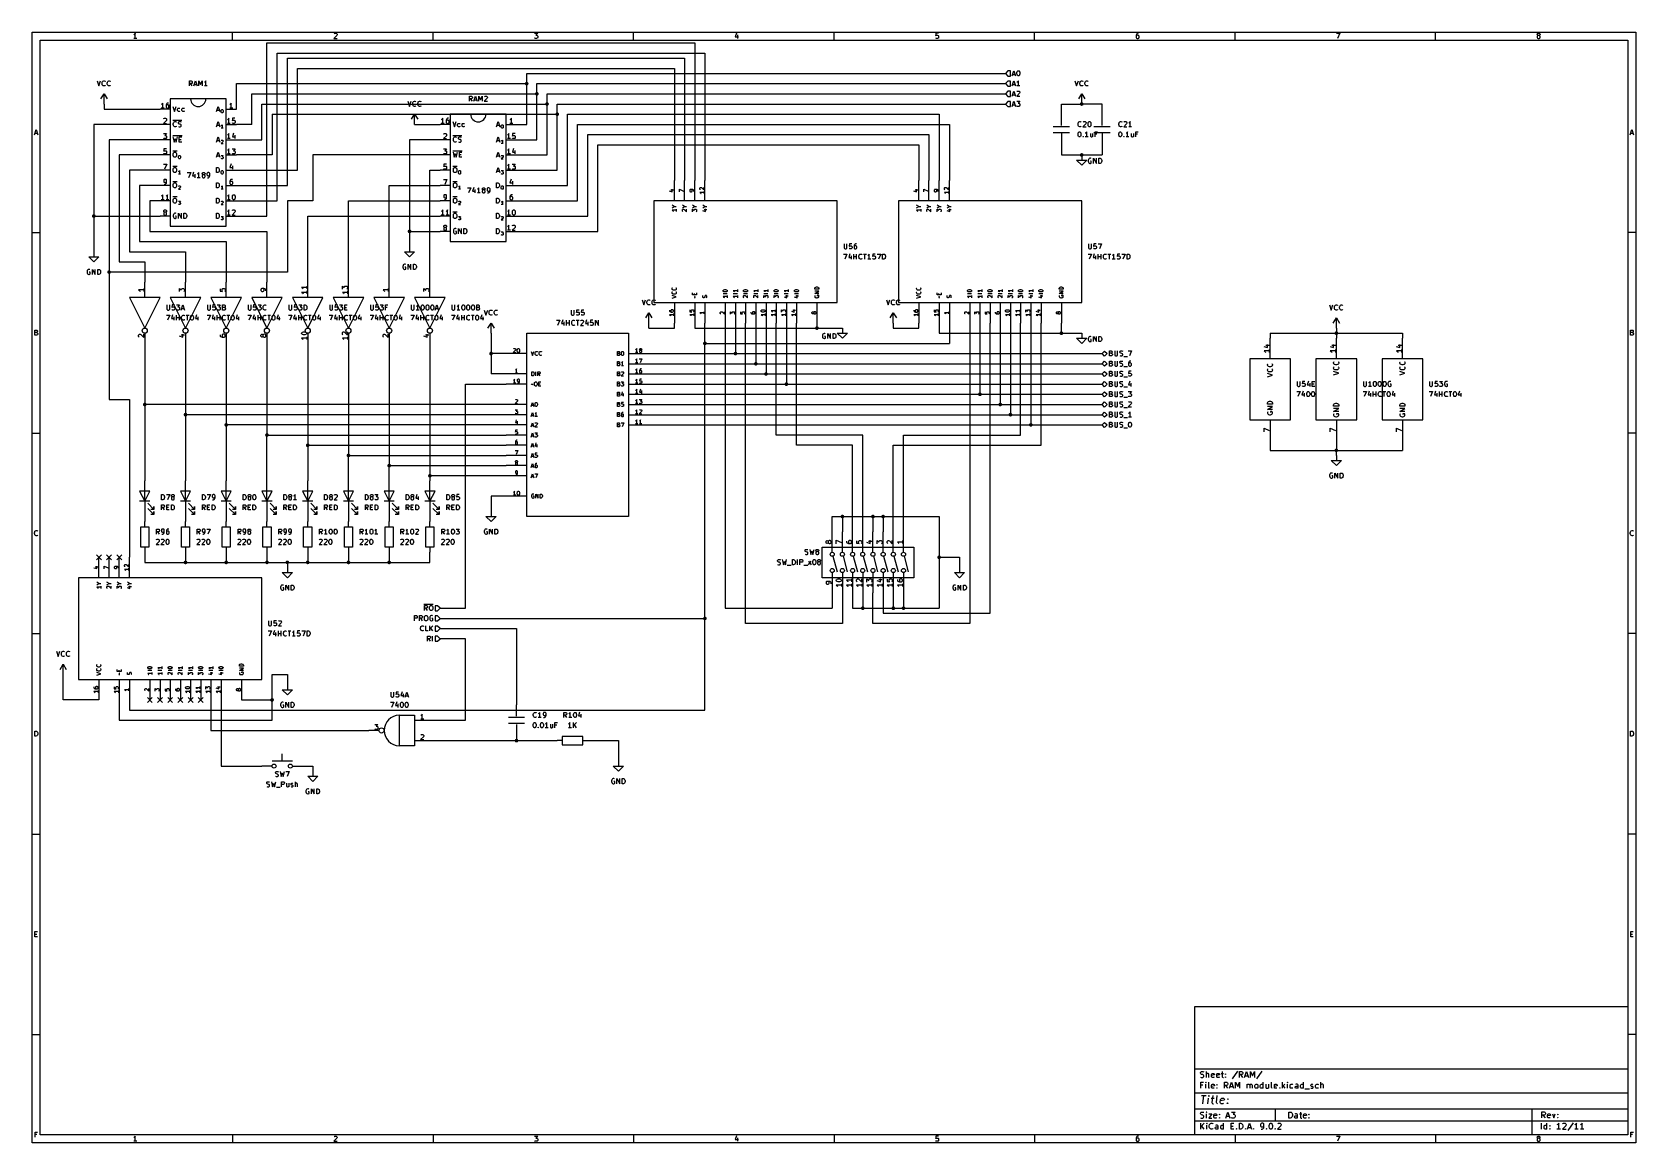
# Model space of a CAD drawing. Extents: x 0.4 to 16.1, y -11.3 to -0.4.
import ezdxf

# ---------------------------------------------------------------- set-up
doc = ezdxf.new("R2010")
doc.units = 0
doc.header["$MEASUREMENT"] = 0
for name, color, linetype in [('BLUE2', 5, 'CONTINUOUS'), ('BROWN2', 54, 'CONTINUOUS'), ('CYAN2', 4, 'CONTINUOUS'), ('GREEN3', 91, 'CONTINUOUS'), ('LYELLOW', 51, 'CONTINUOUS'), ('RED2', 1, 'CONTINUOUS'), ('RED3', 11, 'CONTINUOUS')]:
    doc.layers.add(name, color=color, linetype=linetype)

msp = doc.modelspace()

# ---------------------------------------------------------------- linework, layer by layer
at = {"layer": 'BLUE2', "linetype": 'CONTINUOUS'}
for p, q in [((1.026, -5.526), (1.074, -5.574)), ((1.074, -5.526), (1.026, -5.574)), ((1.126, -5.526), (1.174, -5.574)), ((1.174, -5.526), (1.126, -5.574)), ((1.226, -5.526), (1.274, -5.574)), ((1.274, -5.526), (1.226, -5.574)), ((1.526, -6.926), (1.574, -6.974)), ((1.574, -6.926), (1.526, -6.974)), ((1.626, -6.926), (1.674, -6.974)), ((1.674, -6.926), (1.626, -6.974)), ((1.726, -6.926), (1.774, -6.974)), ((1.774, -6.926), (1.726, -6.974)), ((1.826, -6.926), (1.874, -6.974)), ((1.874, -6.926), (1.826, -6.974)), ((1.926, -6.926), (1.974, -6.974)), ((1.974, -6.926), (1.926, -6.974)), ((2.026, -6.926), (2.074, -6.974)), ((2.074, -6.926), (2.026, -6.974))]:
    msp.add_line(p, q, dxfattribs=at)
at = {"layer": 'BROWN2', "linetype": 'CONTINUOUS'}
for p, q in [((9.975, -0.775), (9.95, -0.8)), ((10, -0.775), (9.975, -0.775)), ((10, -0.825), (10, -0.775)), ((10.016, -0.823), (10.033, -0.773)), ((10.033, -0.773), (10.05, -0.823)), ((10.064, -0.792), (10.066, -0.782)), ((10.066, -0.782), (10.069, -0.778)), ((10.069, -0.778), (10.071, -0.775)), ((10.071, -0.775), (10.076, -0.773)), ((10.076, -0.773), (10.081, -0.773)), ((10.081, -0.773), (10.085, -0.775)), ((10.085, -0.775), (10.088, -0.778)), ((10.088, -0.778), (10.09, -0.782)), ((10.09, -0.782), (10.093, -0.792)), ((9.95, -0.8), (9.975, -0.825)), ((9.975, -0.875), (9.95, -0.9)), ((9.95, -0.9), (9.975, -0.925)), ((9.975, -0.825), (10, -0.825)), ((10, -0.875), (9.975, -0.875)), ((9.975, -0.925), (10, -0.925)), ((10, -0.925), (10, -0.875)), ((10.016, -0.923), (10.033, -0.873)), ((10.021, -0.809), (10.045, -0.809)), ((10.021, -0.909), (10.045, -0.909)), ((10.033, -0.873), (10.05, -0.923)), ((10.064, -0.804), (10.064, -0.792)), ((10.066, -0.813), (10.064, -0.804)), ((10.069, -0.885), (10.064, -0.887)), ((10.093, -0.923), (10.064, -0.923)), ((10.069, -0.818), (10.066, -0.813)), ((10.071, -0.82), (10.069, -0.818)), ((10.074, -0.88), (10.069, -0.885)), ((10.076, -0.823), (10.071, -0.82)), ((10.078, -0.873), (10.074, -0.88)), ((10.081, -0.823), (10.076, -0.823)), ((10.078, -0.923), (10.078, -0.873)), ((10.085, -0.82), (10.081, -0.823)), ((10.088, -0.818), (10.085, -0.82)), ((10.09, -0.813), (10.088, -0.818)), ((10.093, -0.804), (10.09, -0.813)), ((10.093, -0.792), (10.093, -0.804)), ((9.975, -0.975), (9.95, -1)), ((9.95, -1), (9.975, -1.025)), ((9.975, -1.075), (9.95, -1.1)), ((9.95, -1.1), (9.975, -1.125)), ((10, -0.975), (9.975, -0.975)), ((9.975, -1.025), (10, -1.025)), ((10, -1.075), (9.975, -1.075)), ((10, -1.025), (10, -0.975)), ((10, -1.125), (10, -1.075)), ((10.016, -1.023), (10.033, -0.973)), ((10.016, -1.123), (10.033, -1.073)), ((10.021, -1.009), (10.045, -1.009)), ((10.033, -0.973), (10.05, -1.023)), ((10.033, -1.073), (10.05, -1.123)), ((10.09, -0.994), (10.062, -1.023)), ((10.062, -1.023), (10.093, -1.023)), ((10.062, -1.073), (10.093, -1.073)), ((10.064, -0.978), (10.066, -0.975)), ((10.066, -0.975), (10.071, -0.973)), ((10.071, -0.973), (10.083, -0.973)), ((10.093, -1.073), (10.076, -1.092)), ((10.076, -1.092), (10.083, -1.092)), ((10.083, -0.973), (10.088, -0.975)), ((10.083, -1.092), (10.088, -1.094)), ((10.088, -0.975), (10.09, -0.978)), ((10.088, -1.094), (10.09, -1.097)), ((10.09, -0.978), (10.093, -0.982)), ((10.093, -0.987), (10.09, -0.994)), ((10.09, -1.097), (10.093, -1.101)), ((10.093, -0.982), (10.093, -0.987)), ((10.093, -1.101), (10.093, -1.113)), ((9.975, -1.125), (10, -1.125)), ((10.021, -1.109), (10.045, -1.109)), ((10.064, -1.12), (10.062, -1.118)), ((10.069, -1.123), (10.064, -1.12)), ((10.083, -1.123), (10.069, -1.123)), ((10.088, -1.12), (10.083, -1.123)), ((10.09, -1.118), (10.088, -1.12)), ((10.093, -1.113), (10.09, -1.118)), ((10.9, -3.55), (10.925, -3.525)), ((10.925, -3.575), (10.9, -3.55)), ((10.925, -3.525), (10.95, -3.55)), ((10.95, -3.55), (10.925, -3.575)), ((10.974, -3.573), (10.974, -3.523)), ((10.974, -3.523), (10.99, -3.523)), ((10.99, -3.547), (10.974, -3.547)), ((10.993, -3.573), (10.974, -3.573)), ((10.99, -3.523), (10.995, -3.525)), ((10.995, -3.544), (10.99, -3.547)), ((10.99, -3.547), (10.997, -3.549)), ((10.997, -3.57), (10.993, -3.573)), ((10.995, -3.525), (10.997, -3.528)), ((10.997, -3.542), (10.995, -3.544)), ((10.997, -3.528), (11, -3.532)), ((11, -3.537), (10.997, -3.542)), ((10.997, -3.549), (11, -3.551)), ((11, -3.568), (10.997, -3.57)), ((11, -3.532), (11, -3.537)), ((11, -3.551), (11.002, -3.556)), ((11.002, -3.563), (11, -3.568)), ((11.002, -3.556), (11.002, -3.563)), ((11.024, -3.523), (11.024, -3.563)), ((11.024, -3.563), (11.026, -3.568)), ((11.026, -3.568), (11.028, -3.57)), ((11.028, -3.57), (11.033, -3.573)), ((11.033, -3.573), (11.043, -3.573)), ((11.043, -3.573), (11.047, -3.57)), ((11.047, -3.57), (11.05, -3.568)), ((11.05, -3.568), (11.052, -3.563)), ((11.052, -3.563), (11.052, -3.523)), ((11.074, -3.532), (11.076, -3.528)), ((11.074, -3.537), (11.074, -3.532)), ((11.076, -3.542), (11.074, -3.537)), ((11.074, -3.57), (11.081, -3.573)), ((11.076, -3.528), (11.078, -3.525)), ((11.078, -3.544), (11.076, -3.542)), ((11.078, -3.525), (11.083, -3.523)), ((11.083, -3.547), (11.078, -3.544)), ((11.081, -3.573), (11.093, -3.573)), ((11.083, -3.523), (11.095, -3.523)), ((11.093, -3.549), (11.083, -3.547)), ((11.097, -3.551), (11.093, -3.549)), ((11.093, -3.573), (11.097, -3.57)), ((11.095, -3.523), (11.102, -3.525)), ((11.1, -3.554), (11.097, -3.551)), ((11.097, -3.57), (11.1, -3.568)), ((11.102, -3.559), (11.1, -3.554)), ((11.1, -3.568), (11.102, -3.563)), ((11.102, -3.563), (11.102, -3.559)), ((11.112, -3.578), (11.15, -3.578)), ((11.157, -3.523), (11.19, -3.523)), ((11.19, -3.523), (11.169, -3.573)), ((10.9, -3.65), (10.925, -3.625)), ((10.925, -3.675), (10.9, -3.65)), ((10.9, -3.75), (10.925, -3.725)), ((10.925, -3.775), (10.9, -3.75)), ((10.925, -3.625), (10.95, -3.65)), ((10.95, -3.65), (10.925, -3.675)), ((10.925, -3.725), (10.95, -3.75)), ((10.95, -3.75), (10.925, -3.775)), ((10.974, -3.673), (10.974, -3.623)), ((10.974, -3.623), (10.99, -3.623)), ((10.99, -3.647), (10.974, -3.647)), ((10.993, -3.673), (10.974, -3.673)), ((10.974, -3.773), (10.974, -3.723)), ((10.974, -3.723), (10.99, -3.723)), ((10.99, -3.747), (10.974, -3.747)), ((10.993, -3.773), (10.974, -3.773)), ((10.99, -3.623), (10.995, -3.625)), ((10.995, -3.644), (10.99, -3.647)), ((10.99, -3.647), (10.997, -3.649)), ((10.99, -3.723), (10.995, -3.725)), ((10.995, -3.744), (10.99, -3.747)), ((10.99, -3.747), (10.997, -3.749)), ((10.997, -3.67), (10.993, -3.673)), ((10.997, -3.77), (10.993, -3.773)), ((10.995, -3.625), (10.997, -3.628)), ((10.997, -3.642), (10.995, -3.644)), ((10.995, -3.725), (10.997, -3.728)), ((10.997, -3.742), (10.995, -3.744)), ((10.997, -3.628), (11, -3.632)), ((11, -3.637), (10.997, -3.642)), ((10.997, -3.649), (11, -3.651)), ((11, -3.668), (10.997, -3.67)), ((10.997, -3.728), (11, -3.732)), ((11, -3.737), (10.997, -3.742)), ((10.997, -3.749), (11, -3.751)), ((11, -3.768), (10.997, -3.77)), ((11, -3.632), (11, -3.637)), ((11, -3.651), (11.002, -3.656)), ((11.002, -3.663), (11, -3.668)), ((11, -3.732), (11, -3.737)), ((11, -3.751), (11.002, -3.756)), ((11.002, -3.763), (11, -3.768)), ((11.002, -3.656), (11.002, -3.663)), ((11.002, -3.756), (11.002, -3.763)), ((11.024, -3.623), (11.024, -3.663)), ((11.024, -3.663), (11.026, -3.668)), ((11.024, -3.723), (11.024, -3.763)), ((11.024, -3.763), (11.026, -3.768)), ((11.026, -3.668), (11.028, -3.67)), ((11.026, -3.768), (11.028, -3.77)), ((11.028, -3.67), (11.033, -3.673)), ((11.028, -3.77), (11.033, -3.773)), ((11.033, -3.673), (11.043, -3.673)), ((11.033, -3.773), (11.043, -3.773)), ((11.043, -3.673), (11.047, -3.67)), ((11.043, -3.773), (11.047, -3.77)), ((11.047, -3.67), (11.05, -3.668)), ((11.047, -3.77), (11.05, -3.768)), ((11.05, -3.668), (11.052, -3.663)), ((11.05, -3.768), (11.052, -3.763)), ((11.052, -3.663), (11.052, -3.623)), ((11.052, -3.763), (11.052, -3.723)), ((11.074, -3.632), (11.076, -3.628)), ((11.074, -3.637), (11.074, -3.632)), ((11.076, -3.642), (11.074, -3.637)), ((11.074, -3.67), (11.081, -3.673)), ((11.074, -3.732), (11.076, -3.728)), ((11.074, -3.737), (11.074, -3.732)), ((11.076, -3.742), (11.074, -3.737)), ((11.074, -3.77), (11.081, -3.773)), ((11.076, -3.628), (11.078, -3.625)), ((11.078, -3.644), (11.076, -3.642)), ((11.076, -3.728), (11.078, -3.725)), ((11.078, -3.744), (11.076, -3.742)), ((11.078, -3.625), (11.083, -3.623)), ((11.083, -3.647), (11.078, -3.644)), ((11.078, -3.725), (11.083, -3.723)), ((11.083, -3.747), (11.078, -3.744)), ((11.081, -3.673), (11.093, -3.673)), ((11.081, -3.773), (11.093, -3.773)), ((11.083, -3.623), (11.095, -3.623)), ((11.093, -3.649), (11.083, -3.647)), ((11.083, -3.723), (11.095, -3.723)), ((11.093, -3.749), (11.083, -3.747)), ((11.097, -3.651), (11.093, -3.649)), ((11.093, -3.673), (11.097, -3.67)), ((11.097, -3.751), (11.093, -3.749)), ((11.093, -3.773), (11.097, -3.77)), ((11.095, -3.623), (11.102, -3.625)), ((11.095, -3.723), (11.102, -3.725)), ((11.1, -3.654), (11.097, -3.651)), ((11.097, -3.67), (11.1, -3.668)), ((11.1, -3.754), (11.097, -3.751)), ((11.097, -3.77), (11.1, -3.768)), ((11.102, -3.659), (11.1, -3.654)), ((11.1, -3.668), (11.102, -3.663)), ((11.102, -3.759), (11.1, -3.754)), ((11.1, -3.768), (11.102, -3.763)), ((11.102, -3.663), (11.102, -3.659)), ((11.102, -3.763), (11.102, -3.759)), ((11.112, -3.678), (11.15, -3.678)), ((11.112, -3.778), (11.15, -3.778)), ((11.162, -3.635), (11.159, -3.644)), ((11.159, -3.644), (11.159, -3.663)), ((11.162, -3.647), (11.159, -3.651)), ((11.159, -3.663), (11.162, -3.668)), ((11.162, -3.723), (11.159, -3.747)), ((11.159, -3.747), (11.162, -3.744)), ((11.162, -3.77), (11.159, -3.768)), ((11.166, -3.628), (11.162, -3.635)), ((11.164, -3.644), (11.162, -3.647)), ((11.162, -3.668), (11.164, -3.67)), ((11.185, -3.723), (11.162, -3.723)), ((11.162, -3.744), (11.166, -3.742)), ((11.166, -3.773), (11.162, -3.77)), ((11.169, -3.642), (11.164, -3.644)), ((11.164, -3.67), (11.169, -3.673)), ((11.169, -3.625), (11.166, -3.628)), ((11.166, -3.742), (11.178, -3.742)), ((11.178, -3.773), (11.166, -3.773)), ((11.174, -3.623), (11.169, -3.625)), ((11.178, -3.642), (11.169, -3.642)), ((11.169, -3.673), (11.178, -3.673)), ((11.183, -3.623), (11.174, -3.623)), ((11.183, -3.644), (11.178, -3.642)), ((11.178, -3.673), (11.183, -3.67)), ((11.178, -3.742), (11.183, -3.744)), ((11.183, -3.77), (11.178, -3.773)), ((11.185, -3.647), (11.183, -3.644)), ((11.183, -3.67), (11.185, -3.668)), ((11.183, -3.744), (11.185, -3.747)), ((11.185, -3.768), (11.183, -3.77)), ((11.188, -3.651), (11.185, -3.647)), ((11.185, -3.668), (11.188, -3.663)), ((11.185, -3.747), (11.188, -3.751)), ((11.188, -3.763), (11.185, -3.768)), ((11.188, -3.663), (11.188, -3.651)), ((11.188, -3.751), (11.188, -3.763)), ((10.9, -3.85), (10.925, -3.825)), ((10.925, -3.875), (10.9, -3.85)), ((10.9, -3.95), (10.925, -3.925)), ((10.925, -3.825), (10.95, -3.85)), ((10.95, -3.85), (10.925, -3.875)), ((10.925, -3.925), (10.95, -3.95)), ((10.974, -3.873), (10.974, -3.823)), ((10.974, -3.823), (10.99, -3.823)), ((10.99, -3.847), (10.974, -3.847)), ((10.993, -3.873), (10.974, -3.873)), ((10.974, -3.973), (10.974, -3.923)), ((10.974, -3.923), (10.99, -3.923)), ((10.99, -3.823), (10.995, -3.825)), ((10.995, -3.844), (10.99, -3.847)), ((10.99, -3.847), (10.997, -3.849)), ((10.99, -3.923), (10.995, -3.925)), ((10.997, -3.87), (10.993, -3.873)), ((10.995, -3.825), (10.997, -3.828)), ((10.997, -3.842), (10.995, -3.844)), ((10.995, -3.925), (10.997, -3.928)), ((10.997, -3.828), (11, -3.832)), ((11, -3.837), (10.997, -3.842)), ((10.997, -3.849), (11, -3.851)), ((11, -3.868), (10.997, -3.87)), ((10.997, -3.928), (11, -3.932)), ((11, -3.832), (11, -3.837)), ((11, -3.851), (11.002, -3.856)), ((11.002, -3.863), (11, -3.868)), ((11, -3.932), (11, -3.937)), ((11.002, -3.856), (11.002, -3.863)), ((11.024, -3.823), (11.024, -3.863)), ((11.024, -3.863), (11.026, -3.868)), ((11.024, -3.923), (11.024, -3.963)), ((11.026, -3.868), (11.028, -3.87)), ((11.028, -3.87), (11.033, -3.873)), ((11.033, -3.873), (11.043, -3.873)), ((11.043, -3.873), (11.047, -3.87)), ((11.047, -3.87), (11.05, -3.868)), ((11.05, -3.868), (11.052, -3.863)), ((11.052, -3.863), (11.052, -3.823)), ((11.052, -3.963), (11.052, -3.923)), ((11.074, -3.832), (11.076, -3.828)), ((11.074, -3.837), (11.074, -3.832)), ((11.076, -3.842), (11.074, -3.837)), ((11.074, -3.87), (11.081, -3.873)), ((11.074, -3.932), (11.076, -3.928)), ((11.074, -3.937), (11.074, -3.932)), ((11.076, -3.828), (11.078, -3.825)), ((11.078, -3.844), (11.076, -3.842)), ((11.076, -3.928), (11.078, -3.925)), ((11.078, -3.825), (11.083, -3.823)), ((11.083, -3.847), (11.078, -3.844)), ((11.078, -3.925), (11.083, -3.923)), ((11.081, -3.873), (11.093, -3.873)), ((11.083, -3.823), (11.095, -3.823)), ((11.093, -3.849), (11.083, -3.847)), ((11.083, -3.923), (11.095, -3.923)), ((11.097, -3.851), (11.093, -3.849)), ((11.093, -3.873), (11.097, -3.87)), ((11.095, -3.823), (11.102, -3.825)), ((11.095, -3.923), (11.102, -3.925)), ((11.1, -3.854), (11.097, -3.851)), ((11.097, -3.87), (11.1, -3.868)), ((11.102, -3.859), (11.1, -3.854)), ((11.1, -3.868), (11.102, -3.863)), ((11.102, -3.863), (11.102, -3.859)), ((11.112, -3.878), (11.15, -3.878)), ((11.157, -3.923), (11.188, -3.923)), ((11.171, -3.82), (11.159, -3.856)), ((11.159, -3.856), (11.19, -3.856)), ((11.188, -3.923), (11.171, -3.942)), ((11.183, -3.839), (11.183, -3.873)), ((10.925, -3.975), (10.9, -3.95)), ((10.9, -4.05), (10.925, -4.025)), ((10.925, -4.075), (10.9, -4.05)), ((10.95, -3.95), (10.925, -3.975)), ((10.925, -4.025), (10.95, -4.05)), ((10.95, -4.05), (10.925, -4.075)), ((10.99, -3.947), (10.974, -3.947)), ((10.993, -3.973), (10.974, -3.973)), ((10.974, -4.073), (10.974, -4.023)), ((10.974, -4.023), (10.99, -4.023)), ((10.99, -4.047), (10.974, -4.047)), ((10.993, -4.073), (10.974, -4.073)), ((10.995, -3.944), (10.99, -3.947)), ((10.99, -3.947), (10.997, -3.949)), ((10.99, -4.023), (10.995, -4.025)), ((10.995, -4.044), (10.99, -4.047)), ((10.99, -4.047), (10.997, -4.049)), ((10.997, -3.97), (10.993, -3.973)), ((10.997, -4.07), (10.993, -4.073)), ((10.997, -3.942), (10.995, -3.944)), ((10.995, -4.025), (10.997, -4.028)), ((10.997, -4.042), (10.995, -4.044)), ((11, -3.937), (10.997, -3.942)), ((10.997, -3.949), (11, -3.951)), ((11, -3.968), (10.997, -3.97)), ((10.997, -4.028), (11, -4.032)), ((11, -4.037), (10.997, -4.042)), ((10.997, -4.049), (11, -4.051)), ((11, -4.068), (10.997, -4.07)), ((11, -3.951), (11.002, -3.956)), ((11.002, -3.963), (11, -3.968)), ((11, -4.032), (11, -4.037)), ((11, -4.051), (11.002, -4.056)), ((11.002, -4.063), (11, -4.068)), ((11.002, -3.956), (11.002, -3.963)), ((11.002, -4.056), (11.002, -4.063)), ((11.024, -3.963), (11.026, -3.968)), ((11.024, -4.023), (11.024, -4.063)), ((11.024, -4.063), (11.026, -4.068)), ((11.026, -3.968), (11.028, -3.97)), ((11.026, -4.068), (11.028, -4.07)), ((11.028, -3.97), (11.033, -3.973)), ((11.028, -4.07), (11.033, -4.073)), ((11.033, -3.973), (11.043, -3.973)), ((11.033, -4.073), (11.043, -4.073)), ((11.043, -3.973), (11.047, -3.97)), ((11.043, -4.073), (11.047, -4.07)), ((11.047, -3.97), (11.05, -3.968)), ((11.047, -4.07), (11.05, -4.068)), ((11.05, -3.968), (11.052, -3.963)), ((11.05, -4.068), (11.052, -4.063)), ((11.052, -4.063), (11.052, -4.023)), ((11.076, -3.942), (11.074, -3.937)), ((11.074, -3.97), (11.081, -3.973)), ((11.074, -4.032), (11.076, -4.028)), ((11.074, -4.037), (11.074, -4.032)), ((11.076, -4.042), (11.074, -4.037)), ((11.074, -4.07), (11.081, -4.073)), ((11.078, -3.944), (11.076, -3.942)), ((11.076, -4.028), (11.078, -4.025)), ((11.078, -4.044), (11.076, -4.042)), ((11.083, -3.947), (11.078, -3.944)), ((11.078, -4.025), (11.083, -4.023)), ((11.083, -4.047), (11.078, -4.044)), ((11.081, -3.973), (11.093, -3.973)), ((11.081, -4.073), (11.093, -4.073)), ((11.093, -3.949), (11.083, -3.947)), ((11.083, -4.023), (11.095, -4.023)), ((11.093, -4.049), (11.083, -4.047)), ((11.097, -3.951), (11.093, -3.949)), ((11.093, -3.973), (11.097, -3.97)), ((11.097, -4.051), (11.093, -4.049)), ((11.093, -4.073), (11.097, -4.07)), ((11.095, -4.023), (11.102, -4.025)), ((11.1, -3.954), (11.097, -3.951)), ((11.097, -3.97), (11.1, -3.968)), ((11.1, -4.054), (11.097, -4.051)), ((11.097, -4.07), (11.1, -4.068)), ((11.102, -3.959), (11.1, -3.954)), ((11.1, -3.968), (11.102, -3.963)), ((11.102, -4.059), (11.1, -4.054)), ((11.1, -4.068), (11.102, -4.063)), ((11.102, -3.963), (11.102, -3.959)), ((11.102, -4.063), (11.102, -4.059)), ((11.112, -3.978), (11.15, -3.978)), ((11.112, -4.078), (11.15, -4.078)), ((11.159, -3.97), (11.157, -3.968)), ((11.185, -4.044), (11.157, -4.073)), ((11.157, -4.073), (11.188, -4.073)), ((11.164, -3.973), (11.159, -3.97)), ((11.159, -4.028), (11.162, -4.025)), ((11.162, -4.025), (11.166, -4.023)), ((11.178, -3.973), (11.164, -3.973)), ((11.166, -4.023), (11.178, -4.023)), ((11.171, -3.942), (11.178, -3.942)), ((11.178, -3.942), (11.183, -3.944)), ((11.183, -3.97), (11.178, -3.973)), ((11.178, -4.023), (11.183, -4.025)), ((11.183, -3.944), (11.185, -3.947)), ((11.185, -3.968), (11.183, -3.97)), ((11.183, -4.025), (11.185, -4.028)), ((11.185, -3.947), (11.188, -3.951)), ((11.188, -3.963), (11.185, -3.968)), ((11.185, -4.028), (11.188, -4.032)), ((11.188, -4.037), (11.185, -4.044)), ((11.188, -3.951), (11.188, -3.963)), ((11.188, -4.032), (11.188, -4.037)), ((10.9, -4.15), (10.925, -4.125)), ((10.925, -4.175), (10.9, -4.15)), ((10.9, -4.25), (10.925, -4.225)), ((10.925, -4.275), (10.9, -4.25)), ((10.925, -4.125), (10.95, -4.15)), ((10.95, -4.15), (10.925, -4.175)), ((10.925, -4.225), (10.95, -4.25)), ((10.95, -4.25), (10.925, -4.275)), ((10.974, -4.173), (10.974, -4.123)), ((10.974, -4.123), (10.99, -4.123)), ((10.99, -4.147), (10.974, -4.147)), ((10.993, -4.173), (10.974, -4.173)), ((10.974, -4.273), (10.974, -4.223)), ((10.974, -4.223), (10.99, -4.223)), ((10.99, -4.247), (10.974, -4.247)), ((10.99, -4.123), (10.995, -4.125)), ((10.995, -4.144), (10.99, -4.147)), ((10.99, -4.147), (10.997, -4.149)), ((10.99, -4.223), (10.995, -4.225)), ((10.995, -4.244), (10.99, -4.247)), ((10.99, -4.247), (10.997, -4.249)), ((10.997, -4.17), (10.993, -4.173)), ((10.995, -4.125), (10.997, -4.128)), ((10.997, -4.142), (10.995, -4.144)), ((10.995, -4.225), (10.997, -4.228)), ((10.997, -4.242), (10.995, -4.244)), ((10.997, -4.128), (11, -4.132)), ((11, -4.137), (10.997, -4.142)), ((10.997, -4.149), (11, -4.151)), ((11, -4.168), (10.997, -4.17)), ((10.997, -4.228), (11, -4.232)), ((11, -4.237), (10.997, -4.242)), ((10.997, -4.249), (11, -4.251)), ((11, -4.132), (11, -4.137)), ((11, -4.151), (11.002, -4.156)), ((11.002, -4.163), (11, -4.168)), ((11, -4.232), (11, -4.237)), ((11, -4.251), (11.002, -4.256)), ((11.002, -4.156), (11.002, -4.163)), ((11.024, -4.123), (11.024, -4.163)), ((11.024, -4.163), (11.026, -4.168)), ((11.024, -4.223), (11.024, -4.263)), ((11.026, -4.168), (11.028, -4.17)), ((11.028, -4.17), (11.033, -4.173)), ((11.033, -4.173), (11.043, -4.173)), ((11.043, -4.173), (11.047, -4.17)), ((11.047, -4.17), (11.05, -4.168)), ((11.05, -4.168), (11.052, -4.163)), ((11.052, -4.163), (11.052, -4.123)), ((11.052, -4.263), (11.052, -4.223)), ((11.074, -4.132), (11.076, -4.128)), ((11.074, -4.137), (11.074, -4.132)), ((11.076, -4.142), (11.074, -4.137)), ((11.074, -4.17), (11.081, -4.173)), ((11.074, -4.232), (11.076, -4.228)), ((11.074, -4.237), (11.074, -4.232)), ((11.076, -4.242), (11.074, -4.237)), ((11.076, -4.128), (11.078, -4.125)), ((11.078, -4.144), (11.076, -4.142)), ((11.076, -4.228), (11.078, -4.225)), ((11.078, -4.244), (11.076, -4.242)), ((11.078, -4.125), (11.083, -4.123)), ((11.083, -4.147), (11.078, -4.144)), ((11.078, -4.225), (11.083, -4.223)), ((11.083, -4.247), (11.078, -4.244)), ((11.081, -4.173), (11.093, -4.173)), ((11.083, -4.123), (11.095, -4.123)), ((11.093, -4.149), (11.083, -4.147)), ((11.083, -4.223), (11.095, -4.223)), ((11.093, -4.249), (11.083, -4.247)), ((11.097, -4.151), (11.093, -4.149)), ((11.093, -4.173), (11.097, -4.17)), ((11.097, -4.251), (11.093, -4.249)), ((11.095, -4.123), (11.102, -4.125)), ((11.095, -4.223), (11.102, -4.225)), ((11.1, -4.154), (11.097, -4.151)), ((11.097, -4.17), (11.1, -4.168)), ((11.1, -4.254), (11.097, -4.251)), ((11.102, -4.159), (11.1, -4.154)), ((11.1, -4.168), (11.102, -4.163)), ((11.102, -4.163), (11.102, -4.159)), ((11.112, -4.178), (11.15, -4.178)), ((11.164, -4.135), (11.159, -4.137)), ((11.188, -4.173), (11.159, -4.173)), ((11.159, -4.242), (11.162, -4.232)), ((11.159, -4.254), (11.159, -4.242)), ((11.162, -4.232), (11.164, -4.228)), ((11.169, -4.13), (11.164, -4.135)), ((11.164, -4.228), (11.166, -4.225)), ((11.166, -4.225), (11.171, -4.223)), ((11.174, -4.123), (11.169, -4.13)), ((11.171, -4.223), (11.176, -4.223)), ((11.174, -4.173), (11.174, -4.123)), ((11.176, -4.223), (11.181, -4.225)), ((11.181, -4.225), (11.183, -4.228)), ((11.183, -4.228), (11.185, -4.232)), ((11.185, -4.232), (11.188, -4.242)), ((11.188, -4.242), (11.188, -4.254)), ((10.993, -4.273), (10.974, -4.273)), ((10.997, -4.27), (10.993, -4.273)), ((11, -4.268), (10.997, -4.27)), ((11.002, -4.263), (11, -4.268)), ((11.002, -4.256), (11.002, -4.263)), ((11.024, -4.263), (11.026, -4.268)), ((11.026, -4.268), (11.028, -4.27)), ((11.028, -4.27), (11.033, -4.273)), ((11.033, -4.273), (11.043, -4.273)), ((11.043, -4.273), (11.047, -4.27)), ((11.047, -4.27), (11.05, -4.268)), ((11.05, -4.268), (11.052, -4.263)), ((11.074, -4.27), (11.081, -4.273)), ((11.081, -4.273), (11.093, -4.273)), ((11.093, -4.273), (11.097, -4.27)), ((11.097, -4.27), (11.1, -4.268)), ((11.102, -4.259), (11.1, -4.254)), ((11.1, -4.268), (11.102, -4.263)), ((11.102, -4.263), (11.102, -4.259)), ((11.112, -4.278), (11.15, -4.278)), ((11.162, -4.263), (11.159, -4.254)), ((11.164, -4.268), (11.162, -4.263)), ((11.166, -4.27), (11.164, -4.268)), ((11.171, -4.273), (11.166, -4.27)), ((11.176, -4.273), (11.171, -4.273)), ((11.181, -4.27), (11.176, -4.273)), ((11.183, -4.268), (11.181, -4.27)), ((11.185, -4.263), (11.183, -4.268)), ((11.188, -4.254), (11.185, -4.263)), ((4.148, -6.173), (4.148, -6.123)), ((4.148, -6.123), (4.167, -6.123)), ((4.167, -6.123), (4.172, -6.125)), ((4.172, -6.125), (4.174, -6.128)), ((4.174, -6.128), (4.176, -6.132)), ((4.176, -6.139), (4.174, -6.144)), ((4.176, -6.132), (4.176, -6.139)), ((4.198, -6.173), (4.198, -6.123)), ((4.198, -6.123), (4.217, -6.123)), ((4.217, -6.123), (4.222, -6.125)), ((4.222, -6.125), (4.224, -6.128)), ((4.224, -6.128), (4.226, -6.132)), ((4.226, -6.139), (4.224, -6.144)), ((4.226, -6.132), (4.226, -6.139)), ((4.241, -6.009), (4.333, -6.009)), ((4.246, -6.139), (4.248, -6.13)), ((4.246, -6.156), (4.246, -6.139)), ((4.248, -6.073), (4.248, -6.023)), ((4.248, -6.023), (4.267, -6.023)), ((4.267, -6.049), (4.248, -6.049)), ((4.248, -6.13), (4.253, -6.125)), ((4.253, -6.125), (4.257, -6.123)), ((4.257, -6.123), (4.267, -6.123)), ((4.276, -6.073), (4.26, -6.049)), ((4.267, -6.023), (4.272, -6.025)), ((4.272, -6.047), (4.267, -6.049)), ((4.267, -6.123), (4.272, -6.125)), ((4.272, -6.025), (4.274, -6.028)), ((4.274, -6.044), (4.272, -6.047)), ((4.272, -6.125), (4.276, -6.13)), ((4.274, -6.028), (4.276, -6.032)), ((4.276, -6.039), (4.274, -6.044)), ((4.276, -6.032), (4.276, -6.039)), ((4.276, -6.13), (4.279, -6.139)), ((4.279, -6.139), (4.279, -6.156)), ((4.296, -6.039), (4.298, -6.03)), ((4.296, -6.056), (4.296, -6.039)), ((4.298, -6.066), (4.296, -6.056)), ((4.298, -6.03), (4.303, -6.025)), ((4.303, -6.07), (4.298, -6.066)), ((4.3, -6.135), (4.298, -6.144)), ((4.303, -6.13), (4.3, -6.135)), ((4.303, -6.025), (4.307, -6.023)), ((4.307, -6.073), (4.303, -6.07)), ((4.307, -6.125), (4.303, -6.13)), ((4.307, -6.023), (4.317, -6.023)), ((4.317, -6.073), (4.307, -6.073)), ((4.315, -6.123), (4.307, -6.125)), ((4.322, -6.123), (4.315, -6.123)), ((4.317, -6.023), (4.322, -6.025)), ((4.322, -6.07), (4.317, -6.073)), ((4.322, -6.025), (4.326, -6.03)), ((4.326, -6.066), (4.322, -6.07)), ((4.326, -6.125), (4.322, -6.123)), ((4.326, -6.03), (4.329, -6.039)), ((4.329, -6.056), (4.326, -6.066)), ((4.329, -6.039), (4.329, -6.056)), ((4.375, -6.025), (4.35, -6.025)), ((4.35, -6.025), (4.35, -6.075)), ((4.35, -6.075), (4.375, -6.075)), ((4.375, -6.125), (4.35, -6.125)), ((4.35, -6.125), (4.35, -6.175)), ((4.4, -6.05), (4.375, -6.025)), ((4.375, -6.075), (4.4, -6.05)), ((4.4, -6.15), (4.375, -6.125)), ((4.167, -6.149), (4.148, -6.149)), ((4.172, -6.147), (4.167, -6.149)), ((4.174, -6.144), (4.172, -6.147)), ((4.217, -6.149), (4.198, -6.149)), ((4.207, -6.244), (4.21, -6.235)), ((4.207, -6.251), (4.207, -6.244)), ((4.21, -6.261), (4.207, -6.251)), ((4.226, -6.173), (4.21, -6.149)), ((4.21, -6.235), (4.212, -6.23)), ((4.212, -6.266), (4.21, -6.261)), ((4.212, -6.23), (4.217, -6.225)), ((4.217, -6.27), (4.212, -6.266)), ((4.222, -6.147), (4.217, -6.149)), ((4.217, -6.225), (4.224, -6.223)), ((4.224, -6.273), (4.217, -6.27)), ((4.224, -6.144), (4.222, -6.147)), ((4.224, -6.223), (4.229, -6.223)), ((4.229, -6.273), (4.224, -6.273)), ((4.229, -6.223), (4.236, -6.225)), ((4.236, -6.27), (4.229, -6.273)), ((4.236, -6.225), (4.238, -6.228)), ((4.238, -6.268), (4.236, -6.27)), ((4.248, -6.166), (4.246, -6.156)), ((4.253, -6.17), (4.248, -6.166)), ((4.257, -6.173), (4.253, -6.17)), ((4.267, -6.173), (4.257, -6.173)), ((4.26, -6.273), (4.26, -6.223)), ((4.284, -6.273), (4.26, -6.273)), ((4.272, -6.17), (4.267, -6.173)), ((4.276, -6.166), (4.272, -6.17)), ((4.279, -6.156), (4.276, -6.166)), ((4.298, -6.144), (4.298, -6.151)), ((4.298, -6.151), (4.3, -6.161)), ((4.3, -6.161), (4.303, -6.166)), ((4.3, -6.273), (4.3, -6.223)), ((4.329, -6.223), (4.3, -6.251)), ((4.303, -6.166), (4.307, -6.17)), ((4.307, -6.17), (4.315, -6.173)), ((4.329, -6.273), (4.307, -6.244)), ((4.315, -6.173), (4.319, -6.173)), ((4.329, -6.151), (4.319, -6.151)), ((4.319, -6.173), (4.326, -6.17)), ((4.326, -6.17), (4.329, -6.168)), ((4.329, -6.168), (4.329, -6.151)), ((4.35, -6.175), (4.375, -6.175)), ((4.375, -6.225), (4.35, -6.225)), ((4.35, -6.225), (4.35, -6.275)), ((4.35, -6.275), (4.375, -6.275)), ((4.375, -6.175), (4.4, -6.15)), ((4.4, -6.25), (4.375, -6.225)), ((4.375, -6.275), (4.4, -6.25)), ((4.276, -6.373), (4.276, -6.323)), ((4.276, -6.323), (4.296, -6.323)), ((4.296, -6.349), (4.276, -6.349)), ((4.305, -6.373), (4.288, -6.349)), ((4.296, -6.323), (4.3, -6.325)), ((4.3, -6.347), (4.296, -6.349)), ((4.3, -6.325), (4.303, -6.328)), ((4.303, -6.344), (4.3, -6.347)), ((4.303, -6.328), (4.305, -6.332)), ((4.305, -6.339), (4.303, -6.344)), ((4.305, -6.332), (4.305, -6.339)), ((4.326, -6.373), (4.326, -6.323)), ((4.375, -6.325), (4.35, -6.325)), ((4.35, -6.325), (4.35, -6.375)), ((4.35, -6.375), (4.375, -6.375)), ((4.4, -6.35), (4.375, -6.325)), ((4.375, -6.375), (4.4, -6.35))]:
    msp.add_line(p, q, dxfattribs=at)
at = {"layer": 'CYAN2', "linetype": 'CONTINUOUS'}
for p, q in [((1.033, -0.873), (1.05, -0.923)), ((1.05, -0.923), (1.067, -0.873)), ((1.081, -0.894), (1.083, -0.885)), ((1.081, -0.901), (1.081, -0.894)), ((1.083, -0.911), (1.081, -0.901)), ((1.083, -0.885), (1.086, -0.88)), ((1.086, -0.916), (1.083, -0.911)), ((1.086, -0.88), (1.09, -0.875)), ((1.09, -0.92), (1.086, -0.916)), ((1.09, -0.875), (1.098, -0.873)), ((1.098, -0.923), (1.09, -0.92)), ((1.098, -0.873), (1.102, -0.873)), ((1.102, -0.923), (1.098, -0.923)), ((1.102, -0.873), (1.11, -0.875)), ((1.11, -0.92), (1.102, -0.923)), ((1.11, -0.875), (1.112, -0.878)), ((1.112, -0.918), (1.11, -0.92)), ((1.131, -0.894), (1.133, -0.885)), ((1.131, -0.901), (1.131, -0.894)), ((1.133, -0.911), (1.131, -0.901)), ((1.133, -0.885), (1.136, -0.88)), ((1.136, -0.916), (1.133, -0.911)), ((1.136, -0.88), (1.14, -0.875)), ((1.14, -0.92), (1.136, -0.916)), ((1.14, -0.875), (1.148, -0.873)), ((1.148, -0.923), (1.14, -0.92)), ((1.148, -0.873), (1.152, -0.873)), ((1.152, -0.923), (1.148, -0.923)), ((1.152, -0.873), (1.16, -0.875)), ((1.16, -0.92), (1.152, -0.923)), ((1.16, -0.875), (1.162, -0.878)), ((1.162, -0.918), (1.16, -0.92)), ((1.938, -0.923), (1.938, -0.873)), ((1.938, -0.873), (1.957, -0.873)), ((1.957, -0.899), (1.938, -0.899)), ((1.967, -0.923), (1.95, -0.899)), ((1.957, -0.873), (1.962, -0.875)), ((1.962, -0.897), (1.957, -0.899)), ((1.962, -0.875), (1.964, -0.878)), ((1.964, -0.894), (1.962, -0.897)), ((1.964, -0.878), (1.967, -0.882)), ((1.967, -0.889), (1.964, -0.894)), ((1.967, -0.882), (1.967, -0.889)), ((1.981, -0.923), (1.998, -0.873)), ((1.986, -0.909), (2.01, -0.909)), ((1.998, -0.873), (2.014, -0.923)), ((2.031, -0.923), (2.031, -0.873)), ((2.031, -0.873), (2.048, -0.909)), ((2.048, -0.909), (2.064, -0.873)), ((2.064, -0.873), (2.064, -0.923)), ((2.09, -0.885), (2.086, -0.887)), ((2.114, -0.923), (2.086, -0.923)), ((2.095, -0.88), (2.09, -0.885)), ((2.1, -0.873), (2.095, -0.88)), ((2.1, -0.923), (2.1, -0.873)), ((10.633, -0.873), (10.65, -0.923)), ((10.65, -0.923), (10.667, -0.873)), ((10.681, -0.894), (10.683, -0.885)), ((10.681, -0.901), (10.681, -0.894)), ((10.683, -0.911), (10.681, -0.901)), ((10.683, -0.885), (10.686, -0.88)), ((10.686, -0.916), (10.683, -0.911)), ((10.686, -0.88), (10.69, -0.875)), ((10.69, -0.92), (10.686, -0.916)), ((10.69, -0.875), (10.698, -0.873)), ((10.698, -0.923), (10.69, -0.92)), ((10.698, -0.873), (10.702, -0.873)), ((10.702, -0.923), (10.698, -0.923)), ((10.702, -0.873), (10.71, -0.875)), ((10.71, -0.92), (10.702, -0.923)), ((10.71, -0.875), (10.712, -0.878)), ((10.712, -0.918), (10.71, -0.92)), ((10.731, -0.894), (10.733, -0.885)), ((10.731, -0.901), (10.731, -0.894)), ((10.733, -0.911), (10.731, -0.901)), ((10.733, -0.885), (10.736, -0.88)), ((10.736, -0.916), (10.733, -0.911)), ((10.736, -0.88), (10.74, -0.875)), ((10.74, -0.92), (10.736, -0.916)), ((10.74, -0.875), (10.748, -0.873)), ((10.748, -0.923), (10.74, -0.92)), ((10.748, -0.873), (10.752, -0.873)), ((10.752, -0.923), (10.748, -0.923)), ((10.752, -0.873), (10.76, -0.875)), ((10.76, -0.92), (10.752, -0.923)), ((10.76, -0.875), (10.762, -0.878)), ((10.762, -0.918), (10.76, -0.92)), ((4.083, -1.073), (4.1, -1.123)), ((4.1, -1.123), (4.117, -1.073)), ((4.131, -1.094), (4.133, -1.085)), ((4.131, -1.101), (4.131, -1.094)), ((4.133, -1.111), (4.131, -1.101)), ((4.133, -1.085), (4.136, -1.08)), ((4.136, -1.08), (4.14, -1.075)), ((4.14, -1.075), (4.148, -1.073)), ((4.148, -1.073), (4.152, -1.073)), ((4.152, -1.073), (4.16, -1.075)), ((4.16, -1.075), (4.162, -1.078)), ((4.181, -1.094), (4.183, -1.085)), ((4.181, -1.101), (4.181, -1.094)), ((4.183, -1.111), (4.181, -1.101)), ((4.183, -1.085), (4.186, -1.08)), ((4.186, -1.08), (4.19, -1.075)), ((4.19, -1.075), (4.198, -1.073)), ((4.198, -1.073), (4.202, -1.073)), ((4.202, -1.073), (4.21, -1.075)), ((4.21, -1.075), (4.212, -1.078)), ((4.688, -1.073), (4.688, -1.023)), ((4.688, -1.023), (4.707, -1.023)), ((4.707, -1.049), (4.688, -1.049)), ((4.717, -1.073), (4.7, -1.049)), ((4.707, -1.023), (4.712, -1.025)), ((4.712, -1.047), (4.707, -1.049)), ((4.712, -1.025), (4.714, -1.028)), ((4.714, -1.044), (4.712, -1.047)), ((4.714, -1.028), (4.717, -1.032)), ((4.717, -1.039), (4.714, -1.044)), ((4.717, -1.032), (4.717, -1.039)), ((4.731, -1.073), (4.748, -1.023)), ((4.736, -1.059), (4.76, -1.059)), ((4.748, -1.023), (4.764, -1.073)), ((4.781, -1.073), (4.781, -1.023)), ((4.781, -1.023), (4.798, -1.059)), ((4.798, -1.059), (4.814, -1.023)), ((4.814, -1.023), (4.814, -1.073)), ((4.862, -1.044), (4.833, -1.073)), ((4.833, -1.073), (4.864, -1.073)), ((4.836, -1.028), (4.838, -1.025)), ((4.838, -1.025), (4.843, -1.023)), ((4.843, -1.023), (4.855, -1.023)), ((4.855, -1.023), (4.86, -1.025)), ((4.86, -1.025), (4.862, -1.028)), ((4.862, -1.028), (4.864, -1.032)), ((4.864, -1.037), (4.862, -1.044)), ((4.864, -1.032), (4.864, -1.037)), ((1.775, -1.123), (1.791, -1.173)), ((1.775, -1.259), (1.863, -1.259)), ((1.791, -1.173), (1.808, -1.123)), ((1.822, -1.149), (1.825, -1.145)), ((1.822, -1.164), (1.822, -1.149)), ((1.825, -1.168), (1.822, -1.164)), ((1.825, -1.145), (1.827, -1.142)), ((1.827, -1.171), (1.825, -1.168)), ((1.827, -1.142), (1.832, -1.14)), ((1.832, -1.173), (1.827, -1.171)), ((1.832, -1.14), (1.841, -1.14)), ((1.841, -1.173), (1.832, -1.173)), ((1.841, -1.14), (1.846, -1.142)), ((1.846, -1.171), (1.841, -1.173)), ((1.865, -1.149), (1.868, -1.145)), ((1.865, -1.164), (1.865, -1.149)), ((1.868, -1.168), (1.865, -1.164)), ((1.868, -1.145), (1.87, -1.142)), ((1.87, -1.171), (1.868, -1.168)), ((1.87, -1.142), (1.875, -1.14)), ((1.875, -1.173), (1.87, -1.171)), ((1.875, -1.14), (1.884, -1.14)), ((1.884, -1.173), (1.875, -1.173)), ((1.884, -1.14), (1.889, -1.142)), ((1.889, -1.171), (1.884, -1.173)), ((2.204, -1.173), (2.22, -1.123)), ((2.209, -1.159), (2.232, -1.159)), ((2.22, -1.123), (2.237, -1.173)), ((2.251, -1.164), (2.254, -1.156)), ((2.251, -1.178), (2.251, -1.164)), ((2.254, -1.185), (2.251, -1.178)), ((2.254, -1.156), (2.259, -1.154)), ((2.259, -1.187), (2.254, -1.185)), ((2.259, -1.154), (2.263, -1.154)), ((2.263, -1.187), (2.259, -1.187)), ((2.263, -1.154), (2.268, -1.156)), ((2.268, -1.185), (2.263, -1.187)), ((2.268, -1.156), (2.27, -1.164)), ((2.27, -1.178), (2.268, -1.185)), ((2.27, -1.164), (2.27, -1.178)), ((4.136, -1.116), (4.133, -1.111)), ((4.14, -1.12), (4.136, -1.116)), ((4.148, -1.123), (4.14, -1.12)), ((4.152, -1.123), (4.148, -1.123)), ((4.16, -1.12), (4.152, -1.123)), ((4.162, -1.118), (4.16, -1.12)), ((4.186, -1.116), (4.183, -1.111)), ((4.19, -1.12), (4.186, -1.116)), ((4.198, -1.123), (4.19, -1.12)), ((4.202, -1.123), (4.198, -1.123)), ((4.21, -1.12), (4.202, -1.123)), ((4.212, -1.118), (4.21, -1.12)), ((1.775, -1.409), (1.867, -1.409)), ((1.78, -1.295), (1.782, -1.285)), ((1.78, -1.302), (1.78, -1.295)), ((1.782, -1.311), (1.78, -1.302)), ((1.782, -1.285), (1.784, -1.28)), ((1.784, -1.316), (1.782, -1.311)), ((1.784, -1.28), (1.789, -1.276)), ((1.789, -1.321), (1.784, -1.316)), ((1.789, -1.276), (1.796, -1.273)), ((1.796, -1.323), (1.789, -1.321)), ((1.796, -1.273), (1.801, -1.273)), ((1.801, -1.323), (1.796, -1.323)), ((1.801, -1.273), (1.808, -1.276)), ((1.808, -1.321), (1.801, -1.323)), ((1.808, -1.276), (1.81, -1.278)), ((1.81, -1.318), (1.808, -1.321)), ((1.83, -1.283), (1.832, -1.278)), ((1.83, -1.287), (1.83, -1.283)), ((1.832, -1.292), (1.83, -1.287)), ((1.83, -1.321), (1.837, -1.323)), ((1.832, -1.278), (1.834, -1.276)), ((1.834, -1.295), (1.832, -1.292)), ((1.834, -1.276), (1.839, -1.273)), ((1.839, -1.297), (1.834, -1.295)), ((1.837, -1.323), (1.849, -1.323)), ((1.839, -1.273), (1.851, -1.273)), ((1.849, -1.299), (1.839, -1.297)), ((1.853, -1.302), (1.849, -1.299)), ((1.849, -1.323), (1.853, -1.321)), ((1.851, -1.273), (1.858, -1.276)), ((1.856, -1.304), (1.853, -1.302)), ((1.853, -1.321), (1.856, -1.318)), ((1.858, -1.309), (1.856, -1.304)), ((1.856, -1.318), (1.858, -1.314)), ((1.858, -1.314), (1.858, -1.309)), ((2.204, -1.323), (2.22, -1.273)), ((2.209, -1.309), (2.232, -1.309)), ((2.22, -1.273), (2.237, -1.323)), ((2.251, -1.311), (2.256, -1.309)), ((2.27, -1.337), (2.251, -1.337)), ((2.256, -1.309), (2.261, -1.304)), ((2.261, -1.304), (2.261, -1.337)), ((4.525, -1.273), (4.541, -1.323)), ((4.525, -1.409), (4.613, -1.409)), ((4.541, -1.323), (4.558, -1.273)), ((4.572, -1.299), (4.575, -1.295)), ((4.572, -1.314), (4.572, -1.299)), ((4.575, -1.318), (4.572, -1.314)), ((4.575, -1.295), (4.577, -1.292)), ((4.577, -1.321), (4.575, -1.318)), ((4.577, -1.292), (4.582, -1.29)), ((4.582, -1.323), (4.577, -1.321)), ((4.582, -1.29), (4.591, -1.29)), ((4.591, -1.323), (4.582, -1.323)), ((4.591, -1.29), (4.596, -1.292)), ((4.596, -1.321), (4.591, -1.323)), ((4.615, -1.299), (4.618, -1.295)), ((4.615, -1.314), (4.615, -1.299)), ((4.618, -1.318), (4.615, -1.314)), ((4.618, -1.295), (4.62, -1.292)), ((4.62, -1.321), (4.618, -1.318)), ((4.62, -1.292), (4.625, -1.29)), ((4.625, -1.323), (4.62, -1.321)), ((4.625, -1.29), (4.634, -1.29)), ((4.634, -1.323), (4.625, -1.323)), ((4.634, -1.29), (4.639, -1.292)), ((4.639, -1.321), (4.634, -1.323)), ((4.954, -1.323), (4.97, -1.273)), ((4.959, -1.309), (4.982, -1.309)), ((4.97, -1.273), (4.987, -1.323)), ((5.001, -1.314), (5.004, -1.306)), ((5.001, -1.328), (5.001, -1.314)), ((5.004, -1.335), (5.001, -1.328)), ((5.004, -1.306), (5.009, -1.304)), ((5.009, -1.337), (5.004, -1.335)), ((5.009, -1.304), (5.013, -1.304)), ((5.013, -1.337), (5.009, -1.337)), ((5.013, -1.304), (5.018, -1.306)), ((5.018, -1.335), (5.013, -1.337)), ((5.018, -1.306), (5.02, -1.314)), ((5.02, -1.328), (5.018, -1.335)), ((5.02, -1.314), (5.02, -1.328)), ((10.664, -1.294), (10.666, -1.285)), ((10.664, -1.294), (10.666, -1.285)), ((10.664, -1.301), (10.664, -1.294)), ((10.664, -1.301), (10.664, -1.294)), ((10.666, -1.311), (10.664, -1.301)), ((10.666, -1.311), (10.664, -1.301)), ((10.664, -1.392), (10.666, -1.382)), ((10.664, -1.392), (10.666, -1.382)), ((10.664, -1.404), (10.664, -1.392)), ((10.664, -1.404), (10.664, -1.392)), ((10.666, -1.413), (10.664, -1.404)), ((10.666, -1.413), (10.664, -1.404)), ((10.666, -1.285), (10.669, -1.28)), ((10.666, -1.285), (10.669, -1.28)), ((10.669, -1.316), (10.666, -1.311)), ((10.669, -1.316), (10.666, -1.311)), ((10.666, -1.382), (10.669, -1.378)), ((10.666, -1.382), (10.669, -1.378)), ((10.669, -1.418), (10.666, -1.413)), ((10.669, -1.418), (10.666, -1.413)), ((10.669, -1.28), (10.673, -1.275)), ((10.669, -1.28), (10.673, -1.275)), ((10.673, -1.32), (10.669, -1.316)), ((10.673, -1.32), (10.669, -1.316)), ((10.669, -1.378), (10.671, -1.375)), ((10.669, -1.378), (10.671, -1.375)), ((10.671, -1.375), (10.676, -1.373)), ((10.671, -1.375), (10.676, -1.373)), ((10.673, -1.275), (10.681, -1.273)), ((10.673, -1.275), (10.681, -1.273)), ((10.681, -1.323), (10.673, -1.32)), ((10.681, -1.323), (10.673, -1.32)), ((10.676, -1.373), (10.681, -1.373)), ((10.676, -1.373), (10.681, -1.373)), ((10.681, -1.273), (10.685, -1.273)), ((10.681, -1.273), (10.685, -1.273)), ((10.685, -1.323), (10.681, -1.323)), ((10.685, -1.323), (10.681, -1.323)), ((10.681, -1.373), (10.685, -1.375)), ((10.681, -1.373), (10.685, -1.375)), ((10.685, -1.273), (10.692, -1.275)), ((10.685, -1.273), (10.692, -1.275)), ((10.692, -1.32), (10.685, -1.323)), ((10.692, -1.32), (10.685, -1.323)), ((10.685, -1.375), (10.688, -1.378)), ((10.685, -1.375), (10.688, -1.378)), ((10.688, -1.378), (10.69, -1.382)), ((10.688, -1.378), (10.69, -1.382)), ((10.69, -1.413), (10.688, -1.418)), ((10.69, -1.413), (10.688, -1.418)), ((10.69, -1.382), (10.692, -1.392)), ((10.69, -1.382), (10.692, -1.392)), ((10.692, -1.404), (10.69, -1.413)), ((10.692, -1.404), (10.69, -1.413)), ((10.692, -1.275), (10.695, -1.278)), ((10.692, -1.275), (10.695, -1.278)), ((10.695, -1.318), (10.692, -1.32)), ((10.695, -1.318), (10.692, -1.32)), ((10.692, -1.392), (10.692, -1.404)), ((10.692, -1.392), (10.692, -1.404)), ((10.74, -1.294), (10.712, -1.323)), ((10.74, -1.294), (10.712, -1.323)), ((10.712, -1.323), (10.742, -1.323)), ((10.712, -1.323), (10.742, -1.323)), ((10.714, -1.278), (10.716, -1.275)), ((10.714, -1.278), (10.716, -1.275)), ((10.716, -1.275), (10.721, -1.273)), ((10.716, -1.275), (10.721, -1.273)), ((10.721, -1.273), (10.733, -1.273)), ((10.721, -1.273), (10.733, -1.273)), ((10.733, -1.273), (10.738, -1.275)), ((10.733, -1.273), (10.738, -1.275)), ((10.74, -1.385), (10.735, -1.387)), ((10.74, -1.385), (10.735, -1.387)), ((10.738, -1.275), (10.74, -1.278)), ((10.738, -1.275), (10.74, -1.278)), ((10.74, -1.278), (10.742, -1.282)), ((10.74, -1.278), (10.742, -1.282)), ((10.742, -1.287), (10.74, -1.294)), ((10.742, -1.287), (10.74, -1.294)), ((10.745, -1.38), (10.74, -1.385)), ((10.745, -1.38), (10.74, -1.385)), ((10.742, -1.282), (10.742, -1.287)), ((10.742, -1.282), (10.742, -1.287)), ((10.75, -1.373), (10.745, -1.38)), ((10.75, -1.373), (10.745, -1.38)), ((10.75, -1.423), (10.75, -1.373)), ((10.75, -1.423), (10.75, -1.373)), ((10.762, -1.292), (10.764, -1.282)), ((10.762, -1.292), (10.764, -1.282)), ((10.762, -1.304), (10.762, -1.292)), ((10.762, -1.304), (10.762, -1.292)), ((10.764, -1.313), (10.762, -1.304)), ((10.764, -1.313), (10.762, -1.304)), ((10.764, -1.282), (10.766, -1.278)), ((10.764, -1.282), (10.766, -1.278)), ((10.766, -1.318), (10.764, -1.313)), ((10.766, -1.318), (10.764, -1.313)), ((10.766, -1.278), (10.769, -1.275)), ((10.766, -1.278), (10.769, -1.275)), ((10.769, -1.32), (10.766, -1.318)), ((10.769, -1.32), (10.766, -1.318)), ((10.769, -1.275), (10.773, -1.273)), ((10.769, -1.275), (10.773, -1.273)), ((10.773, -1.323), (10.769, -1.32)), ((10.773, -1.323), (10.769, -1.32)), ((10.773, -1.273), (10.778, -1.273)), ((10.773, -1.273), (10.778, -1.273)), ((10.778, -1.323), (10.773, -1.323)), ((10.778, -1.323), (10.773, -1.323)), ((10.778, -1.273), (10.783, -1.275)), ((10.778, -1.273), (10.783, -1.275)), ((10.783, -1.32), (10.778, -1.323)), ((10.783, -1.32), (10.778, -1.323)), ((10.783, -1.275), (10.785, -1.278)), ((10.783, -1.275), (10.785, -1.278)), ((10.785, -1.318), (10.783, -1.32)), ((10.785, -1.318), (10.783, -1.32)), ((10.785, -1.278), (10.788, -1.282)), ((10.785, -1.278), (10.788, -1.282)), ((10.788, -1.313), (10.785, -1.318)), ((10.788, -1.313), (10.785, -1.318)), ((10.785, -1.389), (10.785, -1.416)), ((10.785, -1.389), (10.785, -1.416)), ((10.785, -1.416), (10.788, -1.42)), ((10.785, -1.416), (10.788, -1.42)), ((10.788, -1.282), (10.79, -1.292)), ((10.788, -1.282), (10.79, -1.292)), ((10.79, -1.304), (10.788, -1.313)), ((10.79, -1.304), (10.788, -1.313)), ((10.79, -1.292), (10.79, -1.304)), ((10.79, -1.292), (10.79, -1.304)), ((10.807, -1.389), (10.807, -1.423)), ((10.807, -1.389), (10.807, -1.423)), ((10.831, -1.423), (10.831, -1.373)), ((10.831, -1.373), (10.854, -1.373)), ((10.831, -1.423), (10.831, -1.373)), ((10.831, -1.373), (10.854, -1.373)), ((10.847, -1.397), (10.831, -1.397)), ((10.847, -1.397), (10.831, -1.397)), ((11.064, -1.294), (11.066, -1.285)), ((11.064, -1.294), (11.066, -1.285)), ((11.064, -1.301), (11.064, -1.294)), ((11.064, -1.301), (11.064, -1.294)), ((11.066, -1.311), (11.064, -1.301)), ((11.066, -1.311), (11.064, -1.301)), ((11.064, -1.392), (11.066, -1.382)), ((11.064, -1.392), (11.066, -1.382)), ((11.064, -1.404), (11.064, -1.392)), ((11.064, -1.404), (11.064, -1.392)), ((11.066, -1.413), (11.064, -1.404)), ((11.066, -1.413), (11.064, -1.404)), ((11.066, -1.285), (11.069, -1.28)), ((11.066, -1.285), (11.069, -1.28)), ((11.069, -1.316), (11.066, -1.311)), ((11.069, -1.316), (11.066, -1.311)), ((11.066, -1.382), (11.069, -1.378)), ((11.066, -1.382), (11.069, -1.378)), ((11.069, -1.418), (11.066, -1.413)), ((11.069, -1.418), (11.066, -1.413)), ((11.069, -1.28), (11.073, -1.275)), ((11.069, -1.28), (11.073, -1.275)), ((11.073, -1.32), (11.069, -1.316)), ((11.073, -1.32), (11.069, -1.316)), ((11.069, -1.378), (11.071, -1.375)), ((11.069, -1.378), (11.071, -1.375)), ((11.071, -1.375), (11.076, -1.373)), ((11.071, -1.375), (11.076, -1.373)), ((11.073, -1.275), (11.081, -1.273)), ((11.073, -1.275), (11.081, -1.273)), ((11.081, -1.323), (11.073, -1.32)), ((11.081, -1.323), (11.073, -1.32)), ((11.076, -1.373), (11.081, -1.373)), ((11.076, -1.373), (11.081, -1.373)), ((11.081, -1.273), (11.085, -1.273)), ((11.081, -1.273), (11.085, -1.273)), ((11.085, -1.323), (11.081, -1.323)), ((11.085, -1.323), (11.081, -1.323)), ((11.081, -1.373), (11.085, -1.375)), ((11.081, -1.373), (11.085, -1.375)), ((11.085, -1.273), (11.092, -1.275)), ((11.085, -1.273), (11.092, -1.275)), ((11.092, -1.32), (11.085, -1.323)), ((11.092, -1.32), (11.085, -1.323)), ((11.085, -1.375), (11.088, -1.378)), ((11.085, -1.375), (11.088, -1.378)), ((11.088, -1.378), (11.09, -1.382)), ((11.088, -1.378), (11.09, -1.382)), ((11.09, -1.413), (11.088, -1.418)), ((11.09, -1.413), (11.088, -1.418)), ((11.09, -1.382), (11.092, -1.392)), ((11.09, -1.382), (11.092, -1.392)), ((11.092, -1.404), (11.09, -1.413)), ((11.092, -1.404), (11.09, -1.413)), ((11.092, -1.275), (11.095, -1.278)), ((11.092, -1.275), (11.095, -1.278)), ((11.095, -1.318), (11.092, -1.32)), ((11.095, -1.318), (11.092, -1.32)), ((11.092, -1.392), (11.092, -1.404)), ((11.092, -1.392), (11.092, -1.404)), ((11.14, -1.294), (11.112, -1.323)), ((11.14, -1.294), (11.112, -1.323)), ((11.112, -1.323), (11.142, -1.323)), ((11.112, -1.323), (11.142, -1.323)), ((11.114, -1.278), (11.116, -1.275)), ((11.114, -1.278), (11.116, -1.275)), ((11.116, -1.275), (11.121, -1.273)), ((11.116, -1.275), (11.121, -1.273)), ((11.121, -1.273), (11.133, -1.273)), ((11.121, -1.273), (11.133, -1.273)), ((11.133, -1.273), (11.138, -1.275)), ((11.133, -1.273), (11.138, -1.275)), ((11.14, -1.385), (11.135, -1.387)), ((11.14, -1.385), (11.135, -1.387)), ((11.138, -1.275), (11.14, -1.278)), ((11.138, -1.275), (11.14, -1.278)), ((11.14, -1.278), (11.142, -1.282)), ((11.14, -1.278), (11.142, -1.282)), ((11.142, -1.287), (11.14, -1.294)), ((11.142, -1.287), (11.14, -1.294)), ((11.145, -1.38), (11.14, -1.385)), ((11.145, -1.38), (11.14, -1.385)), ((11.142, -1.282), (11.142, -1.287)), ((11.142, -1.282), (11.142, -1.287)), ((11.15, -1.373), (11.145, -1.38)), ((11.15, -1.373), (11.145, -1.38)), ((11.15, -1.423), (11.15, -1.373)), ((11.15, -1.423), (11.15, -1.373)), ((11.166, -1.285), (11.162, -1.287)), ((11.166, -1.285), (11.162, -1.287)), ((11.19, -1.323), (11.162, -1.323)), ((11.19, -1.323), (11.162, -1.323)), ((11.171, -1.28), (11.166, -1.285)), ((11.171, -1.28), (11.166, -1.285)), ((11.176, -1.273), (11.171, -1.28)), ((11.176, -1.273), (11.171, -1.28)), ((11.176, -1.323), (11.176, -1.273)), ((11.176, -1.323), (11.176, -1.273)), ((11.185, -1.389), (11.185, -1.416)), ((11.185, -1.389), (11.185, -1.416)), ((11.185, -1.416), (11.188, -1.42)), ((11.185, -1.416), (11.188, -1.42)), ((11.207, -1.389), (11.207, -1.423)), ((11.207, -1.389), (11.207, -1.423)), ((11.231, -1.423), (11.231, -1.373)), ((11.231, -1.373), (11.254, -1.373)), ((11.231, -1.423), (11.231, -1.373)), ((11.231, -1.373), (11.254, -1.373)), ((11.247, -1.397), (11.231, -1.397)), ((11.247, -1.397), (11.231, -1.397)), ((1.775, -1.559), (1.817, -1.559)), ((1.777, -1.423), (1.789, -1.473)), ((1.787, -1.576), (1.791, -1.573)), ((1.789, -1.473), (1.799, -1.437)), ((1.791, -1.573), (1.801, -1.573)), ((1.799, -1.437), (1.808, -1.473)), ((1.801, -1.573), (1.806, -1.576)), ((1.808, -1.473), (1.82, -1.423)), ((1.839, -1.473), (1.839, -1.423)), ((1.839, -1.423), (1.863, -1.423)), ((1.839, -1.447), (1.856, -1.447)), ((1.863, -1.473), (1.839, -1.473)), ((2.204, -1.473), (2.22, -1.423)), ((2.204, -1.623), (2.22, -1.573)), ((2.209, -1.459), (2.232, -1.459)), ((2.22, -1.423), (2.237, -1.473)), ((2.22, -1.573), (2.237, -1.623)), ((2.251, -1.456), (2.256, -1.454)), ((2.268, -1.471), (2.251, -1.487)), ((2.251, -1.487), (2.27, -1.487)), ((2.256, -1.454), (2.263, -1.454)), ((2.263, -1.454), (2.268, -1.456)), ((2.268, -1.456), (2.27, -1.461)), ((2.27, -1.466), (2.268, -1.471)), ((2.27, -1.461), (2.27, -1.466)), ((4.525, -1.559), (4.617, -1.559)), ((4.527, -1.573), (4.539, -1.623)), ((4.53, -1.445), (4.532, -1.435)), ((4.53, -1.452), (4.53, -1.445)), ((4.532, -1.461), (4.53, -1.452)), ((4.532, -1.435), (4.534, -1.43)), ((4.534, -1.466), (4.532, -1.461)), ((4.534, -1.43), (4.539, -1.426)), ((4.539, -1.471), (4.534, -1.466)), ((4.539, -1.426), (4.546, -1.423)), ((4.546, -1.473), (4.539, -1.471)), ((4.546, -1.423), (4.551, -1.423)), ((4.551, -1.473), (4.546, -1.473)), ((4.551, -1.423), (4.558, -1.426)), ((4.558, -1.471), (4.551, -1.473)), ((4.558, -1.426), (4.56, -1.428)), ((4.56, -1.468), (4.558, -1.471)), ((4.558, -1.623), (4.57, -1.573)), ((4.58, -1.433), (4.582, -1.428)), ((4.58, -1.437), (4.58, -1.433)), ((4.582, -1.442), (4.58, -1.437)), ((4.58, -1.471), (4.587, -1.473)), ((4.582, -1.428), (4.584, -1.426)), ((4.584, -1.445), (4.582, -1.442)), ((4.584, -1.426), (4.589, -1.423)), ((4.589, -1.447), (4.584, -1.445)), ((4.587, -1.473), (4.599, -1.473)), ((4.589, -1.423), (4.601, -1.423)), ((4.599, -1.449), (4.589, -1.447)), ((4.589, -1.623), (4.589, -1.573)), ((4.589, -1.573), (4.613, -1.573)), ((4.603, -1.452), (4.599, -1.449)), ((4.599, -1.473), (4.603, -1.471)), ((4.601, -1.423), (4.608, -1.426)), ((4.606, -1.454), (4.603, -1.452)), ((4.603, -1.471), (4.606, -1.468)), ((4.608, -1.459), (4.606, -1.454)), ((4.606, -1.468), (4.608, -1.464)), ((4.608, -1.464), (4.608, -1.459)), ((4.954, -1.473), (4.97, -1.423)), ((4.954, -1.623), (4.97, -1.573)), ((4.959, -1.459), (4.982, -1.459)), ((4.97, -1.423), (4.987, -1.473)), ((4.97, -1.573), (4.987, -1.623)), ((5.001, -1.461), (5.006, -1.459)), ((5.02, -1.487), (5.001, -1.487)), ((5.006, -1.459), (5.011, -1.454)), ((5.011, -1.454), (5.011, -1.487)), ((10.671, -1.42), (10.669, -1.418)), ((10.671, -1.42), (10.669, -1.418)), ((10.676, -1.423), (10.671, -1.42)), ((10.676, -1.423), (10.671, -1.42)), ((10.681, -1.423), (10.676, -1.423)), ((10.681, -1.423), (10.676, -1.423)), ((10.685, -1.42), (10.681, -1.423)), ((10.685, -1.42), (10.681, -1.423)), ((10.688, -1.418), (10.685, -1.42)), ((10.688, -1.418), (10.685, -1.42)), ((10.712, -1.42), (10.714, -1.418)), ((10.712, -1.42), (10.714, -1.418)), ((10.714, -1.423), (10.712, -1.42)), ((10.714, -1.423), (10.712, -1.42)), ((10.714, -1.418), (10.716, -1.42)), ((10.714, -1.418), (10.714, -1.423)), ((10.714, -1.418), (10.716, -1.42)), ((10.714, -1.418), (10.714, -1.423)), ((10.716, -1.42), (10.714, -1.423)), ((10.716, -1.42), (10.714, -1.423)), ((10.764, -1.423), (10.735, -1.423)), ((10.764, -1.423), (10.735, -1.423)), ((10.788, -1.42), (10.792, -1.423)), ((10.788, -1.42), (10.792, -1.423)), ((10.792, -1.423), (10.8, -1.423)), ((10.792, -1.423), (10.8, -1.423)), ((10.8, -1.423), (10.804, -1.42)), ((10.8, -1.423), (10.804, -1.42)), ((10.804, -1.42), (10.807, -1.418)), ((10.804, -1.42), (10.807, -1.418)), ((11.071, -1.42), (11.069, -1.418)), ((11.071, -1.42), (11.069, -1.418)), ((11.076, -1.423), (11.071, -1.42)), ((11.076, -1.423), (11.071, -1.42)), ((11.081, -1.423), (11.076, -1.423)), ((11.081, -1.423), (11.076, -1.423)), ((11.085, -1.42), (11.081, -1.423)), ((11.085, -1.42), (11.081, -1.423)), ((11.088, -1.418), (11.085, -1.42)), ((11.088, -1.418), (11.085, -1.42)), ((11.112, -1.42), (11.114, -1.418)), ((11.112, -1.42), (11.114, -1.418)), ((11.114, -1.423), (11.112, -1.42)), ((11.114, -1.423), (11.112, -1.42)), ((11.114, -1.418), (11.116, -1.42)), ((11.114, -1.418), (11.114, -1.423)), ((11.114, -1.418), (11.116, -1.42)), ((11.114, -1.418), (11.114, -1.423)), ((11.116, -1.42), (11.114, -1.423)), ((11.116, -1.42), (11.114, -1.423)), ((11.164, -1.423), (11.135, -1.423)), ((11.164, -1.423), (11.135, -1.423)), ((11.188, -1.42), (11.192, -1.423)), ((11.188, -1.42), (11.192, -1.423)), ((11.192, -1.423), (11.2, -1.423)), ((11.192, -1.423), (11.2, -1.423)), ((11.2, -1.423), (11.204, -1.42)), ((11.2, -1.423), (11.204, -1.42)), ((11.204, -1.42), (11.207, -1.418)), ((11.204, -1.42), (11.207, -1.418)), ((1.775, -1.709), (1.817, -1.709)), ((1.78, -1.59), (1.782, -1.58)), ((1.78, -1.606), (1.78, -1.59)), ((1.782, -1.616), (1.78, -1.606)), ((1.78, -1.74), (1.782, -1.73)), ((1.782, -1.58), (1.787, -1.576)), ((1.787, -1.621), (1.782, -1.616)), ((1.782, -1.73), (1.787, -1.726)), ((1.791, -1.623), (1.787, -1.621)), ((1.787, -1.726), (1.791, -1.723)), ((1.801, -1.623), (1.791, -1.623)), ((1.791, -1.723), (1.801, -1.723)), ((1.806, -1.621), (1.801, -1.623)), ((1.801, -1.723), (1.806, -1.726)), ((1.806, -1.576), (1.81, -1.58)), ((1.81, -1.616), (1.806, -1.621)), ((1.806, -1.726), (1.81, -1.73)), ((1.81, -1.58), (1.813, -1.59)), ((1.813, -1.606), (1.81, -1.616)), ((1.81, -1.73), (1.813, -1.74)), ((1.813, -1.59), (1.813, -1.606)), ((1.832, -1.614), (1.834, -1.606)), ((1.832, -1.628), (1.832, -1.614)), ((1.834, -1.635), (1.832, -1.628)), ((1.834, -1.606), (1.839, -1.604)), ((1.839, -1.637), (1.834, -1.635)), ((1.839, -1.604), (1.844, -1.604)), ((1.844, -1.637), (1.839, -1.637)), ((1.844, -1.604), (1.849, -1.606)), ((1.849, -1.635), (1.844, -1.637)), ((1.849, -1.606), (1.851, -1.614)), ((1.851, -1.628), (1.849, -1.635)), ((1.851, -1.614), (1.851, -1.628)), ((2.204, -1.773), (2.204, -1.723)), ((2.204, -1.723), (2.216, -1.723)), ((2.209, -1.609), (2.232, -1.609)), ((2.216, -1.723), (2.223, -1.726)), ((2.223, -1.726), (2.228, -1.73)), ((2.228, -1.73), (2.23, -1.735)), ((2.251, -1.604), (2.27, -1.604)), ((2.256, -1.637), (2.251, -1.635)), ((2.263, -1.637), (2.256, -1.637)), ((2.27, -1.604), (2.261, -1.616)), ((2.261, -1.616), (2.263, -1.616)), ((2.263, -1.616), (2.268, -1.618)), ((2.268, -1.635), (2.263, -1.637)), ((2.268, -1.618), (2.27, -1.623)), ((2.27, -1.63), (2.268, -1.635)), ((2.27, -1.623), (2.27, -1.63)), ((4.525, -1.709), (4.567, -1.709)), ((4.53, -1.74), (4.532, -1.73)), ((4.532, -1.73), (4.537, -1.726)), ((4.537, -1.726), (4.541, -1.723)), ((4.539, -1.623), (4.549, -1.587)), ((4.541, -1.723), (4.551, -1.723)), ((4.549, -1.587), (4.558, -1.623)), ((4.551, -1.723), (4.556, -1.726)), ((4.556, -1.726), (4.56, -1.73)), ((4.56, -1.73), (4.563, -1.74)), ((4.589, -1.597), (4.606, -1.597)), ((4.613, -1.623), (4.589, -1.623)), ((4.954, -1.773), (4.97, -1.723)), ((4.959, -1.609), (4.982, -1.609)), ((4.97, -1.723), (4.987, -1.773)), ((5.001, -1.606), (5.006, -1.604)), ((5.018, -1.621), (5.001, -1.637)), ((5.001, -1.637), (5.02, -1.637)), ((5.006, -1.604), (5.013, -1.604)), ((5.013, -1.604), (5.018, -1.606)), ((5.018, -1.606), (5.02, -1.611)), ((5.02, -1.616), (5.018, -1.621)), ((5.02, -1.611), (5.02, -1.616)), ((10.766, -1.645), (10.763, -1.654)), ((10.763, -1.654), (10.763, -1.661)), ((10.763, -1.661), (10.766, -1.671)), ((10.768, -1.64), (10.766, -1.645)), ((10.766, -1.671), (10.768, -1.676)), ((10.773, -1.635), (10.768, -1.64)), ((10.768, -1.676), (10.773, -1.68)), ((10.78, -1.633), (10.773, -1.635)), ((10.773, -1.68), (10.78, -1.683)), ((10.787, -1.633), (10.78, -1.633)), ((10.78, -1.683), (10.785, -1.683)), ((10.794, -1.661), (10.785, -1.661)), ((10.785, -1.683), (10.792, -1.68)), ((10.792, -1.635), (10.787, -1.633)), ((10.792, -1.68), (10.794, -1.678)), ((10.794, -1.678), (10.794, -1.661)), ((10.816, -1.683), (10.816, -1.633)), ((10.816, -1.633), (10.844, -1.683)), ((10.844, -1.683), (10.844, -1.633)), ((10.868, -1.683), (10.868, -1.633)), ((10.868, -1.633), (10.88, -1.633)), ((10.88, -1.683), (10.868, -1.683)), ((10.88, -1.633), (10.887, -1.635)), ((10.887, -1.68), (10.88, -1.683)), ((10.887, -1.635), (10.892, -1.64)), ((10.892, -1.676), (10.887, -1.68)), ((10.892, -1.64), (10.894, -1.645)), ((10.894, -1.671), (10.892, -1.676)), ((10.894, -1.645), (10.897, -1.654)), ((10.897, -1.661), (10.894, -1.671)), ((10.897, -1.654), (10.897, -1.661)), ((1.775, -1.859), (1.817, -1.859)), ((1.78, -1.756), (1.78, -1.74)), ((1.782, -1.766), (1.78, -1.756)), ((1.78, -1.89), (1.782, -1.88)), ((1.787, -1.771), (1.782, -1.766)), ((1.782, -1.88), (1.787, -1.876)), ((1.791, -1.773), (1.787, -1.771)), ((1.787, -1.876), (1.791, -1.873)), ((1.801, -1.773), (1.791, -1.773)), ((1.791, -1.873), (1.801, -1.873)), ((1.806, -1.771), (1.801, -1.773)), ((1.801, -1.873), (1.806, -1.876)), ((1.81, -1.766), (1.806, -1.771)), ((1.806, -1.876), (1.81, -1.88)), ((1.813, -1.756), (1.81, -1.766)), ((1.81, -1.88), (1.813, -1.89)), ((1.813, -1.74), (1.813, -1.756)), ((1.832, -1.761), (1.837, -1.759)), ((1.851, -1.787), (1.832, -1.787)), ((1.837, -1.759), (1.841, -1.754)), ((1.841, -1.754), (1.841, -1.787)), ((2.216, -1.773), (2.204, -1.773)), ((2.204, -1.923), (2.204, -1.873)), ((2.204, -1.873), (2.216, -1.873)), ((2.223, -1.771), (2.216, -1.773)), ((2.216, -1.873), (2.223, -1.876)), ((2.228, -1.766), (2.223, -1.771)), ((2.223, -1.876), (2.228, -1.88)), ((2.23, -1.761), (2.228, -1.766)), ((2.228, -1.88), (2.23, -1.885)), ((2.23, -1.735), (2.232, -1.745)), ((2.232, -1.752), (2.23, -1.761)), ((2.23, -1.885), (2.232, -1.895)), ((2.232, -1.745), (2.232, -1.752)), ((2.251, -1.764), (2.254, -1.756)), ((2.251, -1.778), (2.251, -1.764)), ((2.254, -1.785), (2.251, -1.778)), ((2.254, -1.756), (2.259, -1.754)), ((2.259, -1.787), (2.254, -1.785)), ((2.259, -1.754), (2.263, -1.754)), ((2.263, -1.787), (2.259, -1.787)), ((2.263, -1.754), (2.268, -1.756)), ((2.268, -1.785), (2.263, -1.787)), ((2.268, -1.756), (2.27, -1.764)), ((2.27, -1.778), (2.268, -1.785)), ((2.27, -1.764), (2.27, -1.778)), ((4.525, -1.859), (4.567, -1.859)), ((4.53, -1.756), (4.53, -1.74)), ((4.532, -1.766), (4.53, -1.756)), ((4.53, -1.89), (4.532, -1.88)), ((4.537, -1.771), (4.532, -1.766)), ((4.532, -1.88), (4.537, -1.876)), ((4.541, -1.773), (4.537, -1.771)), ((4.537, -1.876), (4.541, -1.873)), ((4.551, -1.773), (4.541, -1.773)), ((4.541, -1.873), (4.551, -1.873)), ((4.556, -1.771), (4.551, -1.773)), ((4.551, -1.873), (4.556, -1.876)), ((4.56, -1.766), (4.556, -1.771)), ((4.556, -1.876), (4.56, -1.88)), ((4.563, -1.756), (4.56, -1.766)), ((4.56, -1.88), (4.563, -1.89)), ((4.563, -1.74), (4.563, -1.756)), ((4.582, -1.764), (4.584, -1.756)), ((4.582, -1.778), (4.582, -1.764)), ((4.584, -1.785), (4.582, -1.778)), ((4.584, -1.756), (4.589, -1.754)), ((4.589, -1.787), (4.584, -1.785)), ((4.589, -1.754), (4.594, -1.754)), ((4.594, -1.787), (4.589, -1.787)), ((4.594, -1.754), (4.599, -1.756)), ((4.599, -1.785), (4.594, -1.787)), ((4.599, -1.756), (4.601, -1.764)), ((4.601, -1.778), (4.599, -1.785)), ((4.601, -1.764), (4.601, -1.778)), ((4.954, -1.923), (4.954, -1.873)), ((4.954, -1.873), (4.966, -1.873)), ((4.959, -1.759), (4.982, -1.759)), ((4.966, -1.873), (4.973, -1.876)), ((4.973, -1.876), (4.978, -1.88)), ((4.978, -1.88), (4.98, -1.885)), ((4.98, -1.885), (4.982, -1.895)), ((5.001, -1.754), (5.02, -1.754)), ((5.006, -1.787), (5.001, -1.785)), ((5.013, -1.787), (5.006, -1.787)), ((5.02, -1.754), (5.011, -1.766)), ((5.011, -1.766), (5.013, -1.766)), ((5.013, -1.766), (5.018, -1.768)), ((5.018, -1.785), (5.013, -1.787)), ((5.018, -1.768), (5.02, -1.773)), ((5.02, -1.78), (5.018, -1.785)), ((5.02, -1.773), (5.02, -1.78)), ((1.775, -2.009), (1.817, -2.009)), ((1.78, -1.906), (1.78, -1.89)), ((1.782, -1.916), (1.78, -1.906)), ((1.78, -2.04), (1.782, -2.03)), ((1.78, -2.056), (1.78, -2.04)), ((1.787, -1.921), (1.782, -1.916)), ((1.782, -2.03), (1.787, -2.026)), ((1.791, -1.923), (1.787, -1.921)), ((1.787, -2.026), (1.791, -2.023)), ((1.801, -1.923), (1.791, -1.923)), ((1.791, -2.023), (1.801, -2.023)), ((1.806, -1.921), (1.801, -1.923)), ((1.801, -2.023), (1.806, -2.026)), ((1.81, -1.916), (1.806, -1.921)), ((1.806, -2.026), (1.81, -2.03)), ((1.813, -1.906), (1.81, -1.916)), ((1.81, -2.03), (1.813, -2.04)), ((1.813, -1.89), (1.813, -1.906)), ((1.813, -2.04), (1.813, -2.056)), ((1.832, -1.906), (1.837, -1.904)), ((1.849, -1.921), (1.832, -1.937)), ((1.832, -1.937), (1.851, -1.937)), ((1.837, -1.904), (1.844, -1.904)), ((1.844, -1.904), (1.849, -1.906)), ((1.849, -1.906), (1.851, -1.911)), ((1.851, -1.916), (1.849, -1.921)), ((1.851, -1.911), (1.851, -1.916)), ((2.216, -1.923), (2.204, -1.923)), ((2.204, -2.073), (2.204, -2.023)), ((2.204, -2.023), (2.216, -2.023)), ((2.223, -1.921), (2.216, -1.923)), ((2.216, -2.023), (2.223, -2.026)), ((2.228, -1.916), (2.223, -1.921)), ((2.223, -2.026), (2.228, -2.03)), ((2.23, -1.911), (2.228, -1.916)), ((2.228, -2.03), (2.23, -2.035)), ((2.232, -1.902), (2.23, -1.911)), ((2.23, -2.035), (2.232, -2.045)), ((2.232, -1.895), (2.232, -1.902)), ((2.232, -2.045), (2.232, -2.052)), ((2.251, -1.911), (2.256, -1.909)), ((2.27, -1.937), (2.251, -1.937)), ((2.256, -1.909), (2.261, -1.904)), ((2.261, -1.904), (2.261, -1.937)), ((4.525, -2.009), (4.567, -2.009)), ((4.53, -1.906), (4.53, -1.89)), ((4.532, -1.916), (4.53, -1.906)), ((4.53, -2.04), (4.532, -2.03)), ((4.53, -2.056), (4.53, -2.04)), ((4.537, -1.921), (4.532, -1.916)), ((4.532, -2.03), (4.537, -2.026)), ((4.541, -1.923), (4.537, -1.921)), ((4.537, -2.026), (4.541, -2.023)), ((4.551, -1.923), (4.541, -1.923)), ((4.541, -2.023), (4.551, -2.023)), ((4.556, -1.921), (4.551, -1.923)), ((4.551, -2.023), (4.556, -2.026)), ((4.56, -1.916), (4.556, -1.921)), ((4.556, -2.026), (4.56, -2.03)), ((4.563, -1.906), (4.56, -1.916)), ((4.56, -2.03), (4.563, -2.04)), ((4.563, -1.89), (4.563, -1.906)), ((4.563, -2.04), (4.563, -2.056)), ((4.582, -1.911), (4.587, -1.909)), ((4.601, -1.937), (4.582, -1.937)), ((4.587, -1.909), (4.591, -1.904)), ((4.591, -1.904), (4.591, -1.937)), ((4.966, -1.923), (4.954, -1.923)), ((4.954, -2.073), (4.954, -2.023)), ((4.954, -2.023), (4.966, -2.023)), ((4.973, -1.921), (4.966, -1.923)), ((4.966, -2.023), (4.973, -2.026)), ((4.978, -1.916), (4.973, -1.921)), ((4.973, -2.026), (4.978, -2.03)), ((4.98, -1.911), (4.978, -1.916)), ((4.978, -2.03), (4.98, -2.035)), ((4.982, -1.902), (4.98, -1.911)), ((4.98, -2.035), (4.982, -2.045)), ((4.982, -1.895), (4.982, -1.902)), ((4.982, -2.045), (4.982, -2.052)), ((5.001, -1.914), (5.004, -1.906)), ((5.001, -1.928), (5.001, -1.914)), ((5.004, -1.935), (5.001, -1.928)), ((5.004, -1.906), (5.009, -1.904)), ((5.009, -1.937), (5.004, -1.935)), ((5.009, -1.904), (5.013, -1.904)), ((5.013, -1.937), (5.009, -1.937)), ((5.013, -1.904), (5.018, -1.906)), ((5.018, -1.935), (5.013, -1.937)), ((5.018, -1.906), (5.02, -1.914)), ((5.02, -1.928), (5.018, -1.935)), ((5.02, -1.914), (5.02, -1.928)), ((1.782, -2.066), (1.78, -2.056)), ((1.782, -2.185), (1.78, -2.195)), ((1.78, -2.195), (1.78, -2.202)), ((1.78, -2.202), (1.782, -2.211)), ((1.787, -2.071), (1.782, -2.066)), ((1.784, -2.18), (1.782, -2.185)), ((1.789, -2.176), (1.784, -2.18)), ((1.791, -2.073), (1.787, -2.071)), ((1.796, -2.173), (1.789, -2.176)), ((1.801, -2.073), (1.791, -2.073)), ((1.803, -2.173), (1.796, -2.173)), ((1.806, -2.071), (1.801, -2.073)), ((1.81, -2.202), (1.801, -2.202)), ((1.808, -2.176), (1.803, -2.173)), ((1.81, -2.066), (1.806, -2.071)), ((1.813, -2.056), (1.81, -2.066)), ((1.81, -2.218), (1.81, -2.202)), ((1.832, -2.054), (1.851, -2.054)), ((1.837, -2.087), (1.832, -2.085)), ((1.832, -2.223), (1.832, -2.173)), ((1.832, -2.173), (1.86, -2.223)), ((1.844, -2.087), (1.837, -2.087)), ((1.851, -2.054), (1.841, -2.066)), ((1.841, -2.066), (1.844, -2.066)), ((1.844, -2.066), (1.849, -2.068)), ((1.849, -2.085), (1.844, -2.087)), ((1.849, -2.068), (1.851, -2.073)), ((1.851, -2.08), (1.849, -2.085)), ((1.851, -2.073), (1.851, -2.08)), ((1.86, -2.223), (1.86, -2.173)), ((1.884, -2.223), (1.884, -2.173)), ((1.884, -2.173), (1.896, -2.173)), ((1.896, -2.173), (1.903, -2.176)), ((1.903, -2.176), (1.908, -2.18)), ((1.908, -2.18), (1.91, -2.185)), ((1.91, -2.185), (1.913, -2.195)), ((1.913, -2.202), (1.91, -2.211)), ((1.913, -2.195), (1.913, -2.202)), ((2.216, -2.073), (2.204, -2.073)), ((2.204, -2.223), (2.204, -2.173)), ((2.204, -2.173), (2.216, -2.173)), ((2.223, -2.071), (2.216, -2.073)), ((2.216, -2.173), (2.223, -2.176)), ((2.228, -2.066), (2.223, -2.071)), ((2.223, -2.176), (2.228, -2.18)), ((2.23, -2.061), (2.228, -2.066)), ((2.228, -2.18), (2.23, -2.185)), ((2.232, -2.052), (2.23, -2.061)), ((2.23, -2.185), (2.232, -2.195)), ((2.232, -2.202), (2.23, -2.211)), ((2.232, -2.195), (2.232, -2.202)), ((2.251, -2.056), (2.256, -2.054)), ((2.268, -2.071), (2.251, -2.087)), ((2.251, -2.087), (2.27, -2.087)), ((2.251, -2.204), (2.27, -2.204)), ((2.256, -2.054), (2.263, -2.054)), ((2.27, -2.204), (2.261, -2.216)), ((2.263, -2.054), (2.268, -2.056)), ((2.268, -2.056), (2.27, -2.061)), ((2.27, -2.066), (2.268, -2.071)), ((2.27, -2.061), (2.27, -2.066)), ((4.525, -2.159), (4.567, -2.159)), ((4.532, -2.066), (4.53, -2.056)), ((4.53, -2.19), (4.532, -2.18)), ((4.53, -2.206), (4.53, -2.19)), ((4.537, -2.071), (4.532, -2.066)), ((4.532, -2.18), (4.537, -2.176)), ((4.541, -2.073), (4.537, -2.071)), ((4.537, -2.176), (4.541, -2.173)), ((4.551, -2.073), (4.541, -2.073)), ((4.541, -2.173), (4.551, -2.173)), ((4.556, -2.071), (4.551, -2.073)), ((4.551, -2.173), (4.556, -2.176)), ((4.56, -2.066), (4.556, -2.071)), ((4.556, -2.176), (4.56, -2.18)), ((4.563, -2.056), (4.56, -2.066)), ((4.56, -2.18), (4.563, -2.19)), ((4.563, -2.19), (4.563, -2.206)), ((4.582, -2.056), (4.587, -2.054)), ((4.599, -2.071), (4.582, -2.087)), ((4.582, -2.087), (4.601, -2.087)), ((4.582, -2.204), (4.601, -2.204)), ((4.587, -2.054), (4.594, -2.054)), ((4.601, -2.204), (4.591, -2.216)), ((4.594, -2.054), (4.599, -2.056)), ((4.599, -2.056), (4.601, -2.061)), ((4.601, -2.066), (4.599, -2.071)), ((4.601, -2.061), (4.601, -2.066)), ((4.966, -2.073), (4.954, -2.073)), ((4.954, -2.223), (4.954, -2.173)), ((4.954, -2.173), (4.966, -2.173)), ((4.973, -2.071), (4.966, -2.073)), ((4.966, -2.173), (4.973, -2.176)), ((4.978, -2.066), (4.973, -2.071)), ((4.973, -2.176), (4.978, -2.18)), ((4.98, -2.061), (4.978, -2.066)), ((4.978, -2.18), (4.98, -2.185)), ((4.982, -2.052), (4.98, -2.061)), ((4.98, -2.185), (4.982, -2.195)), ((4.982, -2.202), (4.98, -2.211)), ((4.982, -2.195), (4.982, -2.202)), ((5.001, -2.061), (5.006, -2.059)), ((5.02, -2.087), (5.001, -2.087)), ((5.001, -2.206), (5.006, -2.204)), ((5.006, -2.059), (5.011, -2.054)), ((5.006, -2.204), (5.013, -2.204)), ((5.011, -2.054), (5.011, -2.087)), ((5.013, -2.204), (5.018, -2.206)), ((6.699, -2.107), (6.679, -2.094)), ((6.699, -2.107), (6.679, -2.094)), ((6.679, -2.12), (6.699, -2.107)), ((6.679, -2.12), (6.699, -2.107)), ((6.719, -2.143), (6.679, -2.143)), ((6.679, -2.143), (6.684, -2.147)), ((6.719, -2.143), (6.679, -2.143)), ((6.679, -2.143), (6.684, -2.147)), ((6.684, -2.147), (6.688, -2.151)), ((6.684, -2.147), (6.688, -2.151)), ((6.688, -2.151), (6.69, -2.155)), ((6.688, -2.151), (6.69, -2.155)), ((6.699, -2.107), (6.719, -2.107)), ((6.699, -2.107), (6.719, -2.107)), ((6.719, -2.132), (6.719, -2.155)), ((6.719, -2.132), (6.719, -2.155)), ((6.799, -2.107), (6.779, -2.094)), ((6.799, -2.107), (6.779, -2.094)), ((6.779, -2.12), (6.799, -2.107)), ((6.779, -2.12), (6.799, -2.107)), ((6.779, -2.14), (6.78, -2.136)), ((6.779, -2.14), (6.78, -2.136)), ((6.779, -2.149), (6.779, -2.14)), ((6.779, -2.149), (6.779, -2.14)), ((6.78, -2.153), (6.779, -2.149)), ((6.78, -2.153), (6.779, -2.149)), ((6.78, -2.136), (6.782, -2.134)), ((6.78, -2.136), (6.782, -2.134)), ((6.782, -2.155), (6.78, -2.153)), ((6.782, -2.155), (6.78, -2.153)), ((6.782, -2.134), (6.786, -2.132)), ((6.782, -2.134), (6.786, -2.132)), ((6.786, -2.132), (6.79, -2.132)), ((6.786, -2.132), (6.79, -2.132)), ((6.79, -2.132), (6.796, -2.134)), ((6.79, -2.132), (6.796, -2.134)), ((6.796, -2.134), (6.819, -2.157)), ((6.796, -2.134), (6.819, -2.157)), ((6.799, -2.107), (6.819, -2.107)), ((6.799, -2.107), (6.819, -2.107)), ((6.819, -2.157), (6.819, -2.132)), ((6.819, -2.157), (6.819, -2.132)), ((6.899, -2.107), (6.879, -2.094)), ((6.899, -2.107), (6.879, -2.094)), ((6.879, -2.12), (6.899, -2.107)), ((6.879, -2.12), (6.899, -2.107)), ((6.879, -2.157), (6.879, -2.132)), ((6.879, -2.132), (6.894, -2.145)), ((6.879, -2.157), (6.879, -2.132)), ((6.879, -2.132), (6.894, -2.145)), ((6.894, -2.14), (6.896, -2.136)), ((6.894, -2.14), (6.896, -2.136)), ((6.894, -2.145), (6.894, -2.14)), ((6.894, -2.145), (6.894, -2.14)), ((6.896, -2.136), (6.898, -2.134)), ((6.896, -2.136), (6.898, -2.134)), ((6.898, -2.134), (6.901, -2.132)), ((6.898, -2.134), (6.901, -2.132)), ((6.899, -2.107), (6.919, -2.107)), ((6.899, -2.107), (6.919, -2.107)), ((6.901, -2.132), (6.911, -2.132)), ((6.901, -2.132), (6.911, -2.132)), ((6.911, -2.132), (6.915, -2.134)), ((6.911, -2.132), (6.915, -2.134)), ((6.915, -2.134), (6.917, -2.136)), ((6.915, -2.134), (6.917, -2.136)), ((6.917, -2.155), (6.915, -2.157)), ((6.917, -2.155), (6.915, -2.157)), ((6.917, -2.136), (6.919, -2.14)), ((6.917, -2.136), (6.919, -2.14)), ((6.919, -2.151), (6.917, -2.155)), ((6.919, -2.151), (6.917, -2.155)), ((6.919, -2.14), (6.919, -2.151)), ((6.919, -2.14), (6.919, -2.151)), ((6.977, -2.145), (7.005, -2.155)), ((6.977, -2.145), (7.005, -2.155)), ((6.999, -2.107), (6.979, -2.094)), ((6.999, -2.107), (6.979, -2.094)), ((6.979, -2.12), (6.999, -2.107)), ((6.979, -2.12), (6.999, -2.107)), ((6.992, -2.136), (7.019, -2.136)), ((6.992, -2.136), (7.019, -2.136)), ((6.999, -2.107), (7.019, -2.107)), ((6.999, -2.107), (7.019, -2.107)), ((7.005, -2.155), (7.005, -2.13)), ((7.005, -2.155), (7.005, -2.13)), ((9.099, -2.107), (9.079, -2.094)), ((9.099, -2.107), (9.079, -2.094)), ((9.079, -2.12), (9.099, -2.107)), ((9.079, -2.12), (9.099, -2.107)), ((9.119, -2.143), (9.079, -2.143)), ((9.079, -2.143), (9.084, -2.147)), ((9.119, -2.143), (9.079, -2.143)), ((9.079, -2.143), (9.084, -2.147)), ((9.084, -2.147), (9.088, -2.151)), ((9.084, -2.147), (9.088, -2.151)), ((9.088, -2.151), (9.09, -2.155)), ((9.088, -2.151), (9.09, -2.155)), ((9.099, -2.107), (9.119, -2.107)), ((9.099, -2.107), (9.119, -2.107)), ((9.119, -2.132), (9.119, -2.155)), ((9.119, -2.132), (9.119, -2.155)), ((9.199, -2.107), (9.179, -2.094)), ((9.199, -2.107), (9.179, -2.094)), ((9.179, -2.12), (9.199, -2.107)), ((9.179, -2.12), (9.199, -2.107)), ((9.179, -2.14), (9.18, -2.136)), ((9.179, -2.14), (9.18, -2.136)), ((9.179, -2.149), (9.179, -2.14)), ((9.179, -2.149), (9.179, -2.14)), ((9.18, -2.153), (9.179, -2.149)), ((9.18, -2.153), (9.179, -2.149)), ((9.18, -2.136), (9.182, -2.134)), ((9.18, -2.136), (9.182, -2.134)), ((9.182, -2.155), (9.18, -2.153)), ((9.182, -2.155), (9.18, -2.153)), ((9.182, -2.134), (9.186, -2.132)), ((9.182, -2.134), (9.186, -2.132)), ((9.186, -2.132), (9.19, -2.132)), ((9.186, -2.132), (9.19, -2.132)), ((9.19, -2.132), (9.196, -2.134)), ((9.19, -2.132), (9.196, -2.134)), ((9.196, -2.134), (9.219, -2.157)), ((9.196, -2.134), (9.219, -2.157)), ((9.199, -2.107), (9.219, -2.107)), ((9.199, -2.107), (9.219, -2.107)), ((9.219, -2.157), (9.219, -2.132)), ((9.219, -2.157), (9.219, -2.132)), ((9.299, -2.107), (9.279, -2.094)), ((9.299, -2.107), (9.279, -2.094)), ((9.279, -2.12), (9.299, -2.107)), ((9.279, -2.12), (9.299, -2.107)), ((9.279, -2.157), (9.279, -2.132)), ((9.279, -2.132), (9.294, -2.145)), ((9.279, -2.157), (9.279, -2.132)), ((9.279, -2.132), (9.294, -2.145)), ((9.294, -2.14), (9.296, -2.136)), ((9.294, -2.14), (9.296, -2.136)), ((9.294, -2.145), (9.294, -2.14)), ((9.294, -2.145), (9.294, -2.14)), ((9.296, -2.136), (9.298, -2.134)), ((9.296, -2.136), (9.298, -2.134)), ((9.298, -2.134), (9.301, -2.132)), ((9.298, -2.134), (9.301, -2.132)), ((9.299, -2.107), (9.319, -2.107)), ((9.299, -2.107), (9.319, -2.107)), ((9.301, -2.132), (9.311, -2.132)), ((9.301, -2.132), (9.311, -2.132)), ((9.311, -2.132), (9.315, -2.134)), ((9.311, -2.132), (9.315, -2.134)), ((9.315, -2.134), (9.317, -2.136)), ((9.315, -2.134), (9.317, -2.136)), ((9.317, -2.155), (9.315, -2.157)), ((9.317, -2.155), (9.315, -2.157)), ((9.317, -2.136), (9.319, -2.14)), ((9.317, -2.136), (9.319, -2.14)), ((9.319, -2.151), (9.317, -2.155)), ((9.319, -2.151), (9.317, -2.155)), ((9.319, -2.14), (9.319, -2.151)), ((9.319, -2.14), (9.319, -2.151)), ((9.377, -2.145), (9.405, -2.155)), ((9.377, -2.145), (9.405, -2.155)), ((9.399, -2.107), (9.379, -2.094)), ((9.399, -2.107), (9.379, -2.094)), ((9.379, -2.12), (9.399, -2.107)), ((9.379, -2.12), (9.399, -2.107)), ((9.392, -2.136), (9.419, -2.136)), ((9.392, -2.136), (9.419, -2.136)), ((9.399, -2.107), (9.419, -2.107)), ((9.399, -2.107), (9.419, -2.107)), ((9.405, -2.155), (9.405, -2.13)), ((9.405, -2.155), (9.405, -2.13)), ((1.782, -2.211), (1.784, -2.216)), ((1.784, -2.216), (1.789, -2.221)), ((1.789, -2.221), (1.796, -2.223)), ((1.796, -2.223), (1.801, -2.223)), ((1.801, -2.223), (1.808, -2.221)), ((1.808, -2.221), (1.81, -2.218)), ((1.896, -2.223), (1.884, -2.223)), ((1.903, -2.221), (1.896, -2.223)), ((1.908, -2.216), (1.903, -2.221)), ((1.91, -2.211), (1.908, -2.216)), ((2.216, -2.223), (2.204, -2.223)), ((2.223, -2.221), (2.216, -2.223)), ((2.228, -2.216), (2.223, -2.221)), ((2.23, -2.211), (2.228, -2.216)), ((2.256, -2.237), (2.251, -2.235)), ((2.263, -2.237), (2.256, -2.237)), ((2.261, -2.216), (2.263, -2.216)), ((2.263, -2.216), (2.268, -2.218)), ((2.268, -2.235), (2.263, -2.237)), ((2.268, -2.218), (2.27, -2.223)), ((2.27, -2.23), (2.268, -2.235)), ((2.27, -2.223), (2.27, -2.23)), ((4.532, -2.216), (4.53, -2.206)), ((4.532, -2.335), (4.53, -2.345)), ((4.53, -2.345), (4.53, -2.352)), ((4.53, -2.352), (4.532, -2.361)), ((4.537, -2.221), (4.532, -2.216)), ((4.534, -2.33), (4.532, -2.335)), ((4.532, -2.361), (4.534, -2.366)), ((4.539, -2.326), (4.534, -2.33)), ((4.541, -2.223), (4.537, -2.221)), ((4.546, -2.323), (4.539, -2.326)), ((4.551, -2.223), (4.541, -2.223)), ((4.553, -2.323), (4.546, -2.323)), ((4.556, -2.221), (4.551, -2.223)), ((4.56, -2.352), (4.551, -2.352)), ((4.558, -2.326), (4.553, -2.323)), ((4.56, -2.216), (4.556, -2.221)), ((4.563, -2.206), (4.56, -2.216)), ((4.56, -2.368), (4.56, -2.352)), ((4.587, -2.237), (4.582, -2.235)), ((4.582, -2.373), (4.582, -2.323)), ((4.582, -2.323), (4.61, -2.373)), ((4.594, -2.237), (4.587, -2.237)), ((4.591, -2.216), (4.594, -2.216)), ((4.594, -2.216), (4.599, -2.218)), ((4.599, -2.235), (4.594, -2.237)), ((4.599, -2.218), (4.601, -2.223)), ((4.601, -2.23), (4.599, -2.235)), ((4.601, -2.223), (4.601, -2.23)), ((4.61, -2.373), (4.61, -2.323)), ((4.634, -2.373), (4.634, -2.323)), ((4.634, -2.323), (4.646, -2.323)), ((4.646, -2.323), (4.653, -2.326)), ((4.653, -2.326), (4.658, -2.33)), ((4.658, -2.33), (4.66, -2.335)), ((4.66, -2.361), (4.658, -2.366)), ((4.66, -2.335), (4.663, -2.345)), ((4.663, -2.352), (4.66, -2.361)), ((4.663, -2.345), (4.663, -2.352)), ((4.966, -2.223), (4.954, -2.223)), ((4.954, -2.373), (4.954, -2.323)), ((4.954, -2.323), (4.966, -2.323)), ((4.973, -2.221), (4.966, -2.223)), ((4.966, -2.323), (4.973, -2.326)), ((4.978, -2.216), (4.973, -2.221)), ((4.973, -2.326), (4.978, -2.33)), ((4.98, -2.211), (4.978, -2.216)), ((4.978, -2.33), (4.98, -2.335)), ((4.98, -2.361), (4.978, -2.366)), ((4.98, -2.335), (4.982, -2.345)), ((4.982, -2.352), (4.98, -2.361)), ((4.982, -2.345), (4.982, -2.352)), ((5.018, -2.221), (5.001, -2.237)), ((5.001, -2.237), (5.02, -2.237)), ((5.001, -2.354), (5.02, -2.354)), ((5.02, -2.354), (5.011, -2.366)), ((5.018, -2.206), (5.02, -2.211)), ((5.02, -2.216), (5.018, -2.221)), ((5.02, -2.211), (5.02, -2.216)), ((4.534, -2.366), (4.539, -2.371)), ((4.539, -2.371), (4.546, -2.373)), ((4.546, -2.373), (4.551, -2.373)), ((4.551, -2.373), (4.558, -2.371)), ((4.558, -2.371), (4.56, -2.368)), ((4.646, -2.373), (4.634, -2.373)), ((4.653, -2.371), (4.646, -2.373)), ((4.658, -2.366), (4.653, -2.371)), ((4.966, -2.373), (4.954, -2.373)), ((4.973, -2.371), (4.966, -2.373)), ((4.978, -2.366), (4.973, -2.371)), ((5.006, -2.387), (5.001, -2.385)), ((5.013, -2.387), (5.006, -2.387)), ((5.011, -2.366), (5.013, -2.366)), ((5.013, -2.366), (5.018, -2.368)), ((5.018, -2.385), (5.013, -2.387)), ((5.018, -2.368), (5.02, -2.373)), ((5.02, -2.38), (5.018, -2.385)), ((5.02, -2.373), (5.02, -2.38)), ((8.366, -2.473), (8.366, -2.513)), ((8.366, -2.473), (8.366, -2.513)), ((8.366, -2.513), (8.369, -2.518)), ((8.366, -2.513), (8.369, -2.518)), ((8.369, -2.518), (8.371, -2.52)), ((8.369, -2.518), (8.371, -2.52)), ((8.39, -2.52), (8.392, -2.518)), ((8.39, -2.52), (8.392, -2.518)), ((8.392, -2.518), (8.395, -2.513)), ((8.392, -2.518), (8.395, -2.513)), ((8.395, -2.513), (8.395, -2.473)), ((8.395, -2.513), (8.395, -2.473)), ((8.419, -2.473), (8.416, -2.497)), ((8.419, -2.473), (8.416, -2.497)), ((8.416, -2.497), (8.419, -2.494)), ((8.416, -2.497), (8.419, -2.494)), ((8.419, -2.52), (8.416, -2.518)), ((8.419, -2.52), (8.416, -2.518)), ((8.442, -2.473), (8.419, -2.473)), ((8.442, -2.473), (8.419, -2.473)), ((8.419, -2.494), (8.423, -2.492)), ((8.419, -2.494), (8.423, -2.492)), ((8.423, -2.492), (8.435, -2.492)), ((8.423, -2.492), (8.435, -2.492)), ((8.435, -2.492), (8.44, -2.494)), ((8.435, -2.492), (8.44, -2.494)), ((8.44, -2.494), (8.442, -2.497)), ((8.44, -2.494), (8.442, -2.497)), ((8.442, -2.518), (8.44, -2.52)), ((8.442, -2.518), (8.44, -2.52)), ((8.442, -2.497), (8.445, -2.501)), ((8.442, -2.497), (8.445, -2.501)), ((8.445, -2.513), (8.442, -2.518)), ((8.445, -2.513), (8.442, -2.518)), ((8.445, -2.501), (8.445, -2.513)), ((8.445, -2.501), (8.445, -2.513)), ((8.466, -2.485), (8.464, -2.494)), ((8.466, -2.485), (8.464, -2.494)), ((8.464, -2.494), (8.464, -2.513)), ((8.464, -2.494), (8.464, -2.513)), ((8.466, -2.497), (8.464, -2.501)), ((8.466, -2.497), (8.464, -2.501)), ((8.464, -2.513), (8.466, -2.518)), ((8.464, -2.513), (8.466, -2.518)), ((8.471, -2.478), (8.466, -2.485)), ((8.471, -2.478), (8.466, -2.485)), ((8.469, -2.494), (8.466, -2.497)), ((8.469, -2.494), (8.466, -2.497)), ((8.466, -2.518), (8.469, -2.52)), ((8.466, -2.518), (8.469, -2.52)), ((8.473, -2.492), (8.469, -2.494)), ((8.473, -2.492), (8.469, -2.494)), ((8.473, -2.475), (8.471, -2.478)), ((8.473, -2.475), (8.471, -2.478)), ((8.478, -2.473), (8.473, -2.475)), ((8.478, -2.473), (8.473, -2.475)), ((8.483, -2.492), (8.473, -2.492)), ((8.483, -2.492), (8.473, -2.492)), ((8.488, -2.473), (8.478, -2.473)), ((8.488, -2.473), (8.478, -2.473)), ((8.488, -2.494), (8.483, -2.492)), ((8.488, -2.494), (8.483, -2.492)), ((8.49, -2.497), (8.488, -2.494)), ((8.49, -2.497), (8.488, -2.494)), ((8.488, -2.52), (8.49, -2.518)), ((8.488, -2.52), (8.49, -2.518)), ((8.492, -2.501), (8.49, -2.497)), ((8.492, -2.501), (8.49, -2.497)), ((8.49, -2.518), (8.492, -2.513)), ((8.49, -2.518), (8.492, -2.513)), ((8.492, -2.513), (8.492, -2.501)), ((8.492, -2.513), (8.492, -2.501)), ((10.766, -2.473), (10.766, -2.513)), ((10.766, -2.473), (10.766, -2.513)), ((10.766, -2.513), (10.769, -2.518)), ((10.766, -2.513), (10.769, -2.518)), ((10.769, -2.518), (10.771, -2.52)), ((10.769, -2.518), (10.771, -2.52)), ((10.79, -2.52), (10.792, -2.518)), ((10.79, -2.52), (10.792, -2.518)), ((10.792, -2.518), (10.795, -2.513)), ((10.792, -2.518), (10.795, -2.513)), ((10.795, -2.513), (10.795, -2.473)), ((10.795, -2.513), (10.795, -2.473)), ((10.819, -2.473), (10.816, -2.497)), ((10.819, -2.473), (10.816, -2.497)), ((10.816, -2.497), (10.819, -2.494)), ((10.816, -2.497), (10.819, -2.494)), ((10.819, -2.52), (10.816, -2.518)), ((10.819, -2.52), (10.816, -2.518)), ((10.842, -2.473), (10.819, -2.473)), ((10.842, -2.473), (10.819, -2.473)), ((10.819, -2.494), (10.823, -2.492)), ((10.819, -2.494), (10.823, -2.492)), ((10.823, -2.492), (10.835, -2.492)), ((10.823, -2.492), (10.835, -2.492)), ((10.835, -2.492), (10.84, -2.494)), ((10.835, -2.492), (10.84, -2.494)), ((10.84, -2.494), (10.842, -2.497)), ((10.84, -2.494), (10.842, -2.497)), ((10.842, -2.518), (10.84, -2.52)), ((10.842, -2.518), (10.84, -2.52)), ((10.842, -2.497), (10.845, -2.501)), ((10.842, -2.497), (10.845, -2.501)), ((10.845, -2.513), (10.842, -2.518)), ((10.845, -2.513), (10.842, -2.518)), ((10.845, -2.501), (10.845, -2.513)), ((10.845, -2.501), (10.845, -2.513)), ((10.862, -2.473), (10.895, -2.473)), ((10.862, -2.473), (10.895, -2.473)), ((10.895, -2.473), (10.873, -2.523)), ((10.895, -2.473), (10.873, -2.523)), ((4.043, -2.675), (4.038, -2.68)), ((4.05, -2.673), (4.043, -2.675)), ((4.057, -2.673), (4.05, -2.673)), ((4.062, -2.675), (4.057, -2.673)), ((4.086, -2.723), (4.086, -2.673)), ((4.086, -2.673), (4.114, -2.723)), ((4.114, -2.723), (4.114, -2.673)), ((4.138, -2.723), (4.138, -2.673)), ((4.138, -2.673), (4.15, -2.673)), ((4.15, -2.673), (4.157, -2.675)), ((4.157, -2.675), (4.162, -2.68)), ((8.362, -2.573), (8.395, -2.573)), ((8.362, -2.573), (8.395, -2.573)), ((8.371, -2.52), (8.376, -2.523)), ((8.371, -2.52), (8.376, -2.523)), ((8.395, -2.573), (8.373, -2.623)), ((8.395, -2.573), (8.373, -2.623)), ((8.376, -2.523), (8.385, -2.523)), ((8.376, -2.523), (8.385, -2.523)), ((8.385, -2.523), (8.39, -2.52)), ((8.385, -2.523), (8.39, -2.52)), ((8.423, -2.57), (8.412, -2.606)), ((8.423, -2.57), (8.412, -2.606)), ((8.412, -2.606), (8.442, -2.606)), ((8.412, -2.606), (8.442, -2.606)), ((8.423, -2.523), (8.419, -2.52)), ((8.423, -2.523), (8.419, -2.52)), ((8.435, -2.523), (8.423, -2.523)), ((8.435, -2.523), (8.423, -2.523)), ((8.44, -2.52), (8.435, -2.523)), ((8.44, -2.52), (8.435, -2.523)), ((8.435, -2.589), (8.435, -2.623)), ((8.435, -2.589), (8.435, -2.623)), ((8.462, -2.623), (8.462, -2.573)), ((8.462, -2.623), (8.462, -2.573)), ((8.462, -2.597), (8.49, -2.597)), ((8.462, -2.597), (8.49, -2.597)), ((8.469, -2.52), (8.473, -2.523)), ((8.469, -2.52), (8.473, -2.523)), ((8.473, -2.523), (8.483, -2.523)), ((8.473, -2.523), (8.483, -2.523)), ((8.483, -2.523), (8.488, -2.52)), ((8.483, -2.523), (8.488, -2.52)), ((8.49, -2.623), (8.49, -2.573)), ((8.49, -2.623), (8.49, -2.573)), ((8.512, -2.594), (8.514, -2.585)), ((8.512, -2.594), (8.514, -2.585)), ((8.512, -2.601), (8.512, -2.594)), ((8.512, -2.601), (8.512, -2.594)), ((8.514, -2.611), (8.512, -2.601)), ((8.514, -2.611), (8.512, -2.601)), ((8.514, -2.585), (8.516, -2.58)), ((8.514, -2.585), (8.516, -2.58)), ((8.516, -2.616), (8.514, -2.611)), ((8.516, -2.616), (8.514, -2.611)), ((8.516, -2.58), (8.521, -2.575)), ((8.516, -2.58), (8.521, -2.575)), ((8.521, -2.62), (8.516, -2.616)), ((8.521, -2.62), (8.516, -2.616)), ((8.521, -2.575), (8.528, -2.573)), ((8.521, -2.575), (8.528, -2.573)), ((8.528, -2.623), (8.521, -2.62)), ((8.528, -2.623), (8.521, -2.62)), ((8.528, -2.573), (8.533, -2.573)), ((8.528, -2.573), (8.533, -2.573)), ((8.533, -2.623), (8.528, -2.623)), ((8.533, -2.623), (8.528, -2.623)), ((8.533, -2.573), (8.54, -2.575)), ((8.533, -2.573), (8.54, -2.575)), ((8.54, -2.62), (8.533, -2.623)), ((8.54, -2.62), (8.533, -2.623)), ((8.54, -2.575), (8.542, -2.578)), ((8.54, -2.575), (8.542, -2.578)), ((8.542, -2.618), (8.54, -2.62)), ((8.542, -2.618), (8.54, -2.62)), ((8.557, -2.573), (8.585, -2.573)), ((8.557, -2.573), (8.585, -2.573)), ((8.571, -2.623), (8.571, -2.573)), ((8.571, -2.623), (8.571, -2.573)), ((8.604, -2.585), (8.6, -2.587)), ((8.604, -2.585), (8.6, -2.587)), ((8.628, -2.623), (8.6, -2.623)), ((8.628, -2.623), (8.6, -2.623)), ((8.609, -2.58), (8.604, -2.585)), ((8.609, -2.58), (8.604, -2.585)), ((8.614, -2.573), (8.609, -2.58)), ((8.614, -2.573), (8.609, -2.58)), ((8.614, -2.623), (8.614, -2.573)), ((8.614, -2.623), (8.614, -2.573)), ((8.65, -2.573), (8.647, -2.597)), ((8.65, -2.573), (8.647, -2.597)), ((8.647, -2.597), (8.65, -2.594)), ((8.647, -2.597), (8.65, -2.594)), ((8.65, -2.62), (8.647, -2.618)), ((8.65, -2.62), (8.647, -2.618)), ((8.673, -2.573), (8.65, -2.573)), ((8.673, -2.573), (8.65, -2.573)), ((8.65, -2.594), (8.654, -2.592)), ((8.65, -2.594), (8.654, -2.592)), ((8.654, -2.623), (8.65, -2.62)), ((8.654, -2.623), (8.65, -2.62)), ((8.654, -2.592), (8.666, -2.592)), ((8.654, -2.592), (8.666, -2.592)), ((8.666, -2.623), (8.654, -2.623)), ((8.666, -2.623), (8.654, -2.623)), ((8.666, -2.592), (8.671, -2.594)), ((8.666, -2.592), (8.671, -2.594)), ((8.671, -2.62), (8.666, -2.623)), ((8.671, -2.62), (8.666, -2.623)), ((8.671, -2.594), (8.673, -2.597)), ((8.671, -2.594), (8.673, -2.597)), ((8.673, -2.618), (8.671, -2.62)), ((8.673, -2.618), (8.671, -2.62)), ((8.673, -2.597), (8.676, -2.601)), ((8.673, -2.597), (8.676, -2.601)), ((8.676, -2.613), (8.673, -2.618)), ((8.676, -2.613), (8.673, -2.618)), ((8.676, -2.601), (8.676, -2.613)), ((8.676, -2.601), (8.676, -2.613)), ((8.692, -2.573), (8.726, -2.573)), ((8.692, -2.573), (8.726, -2.573)), ((8.726, -2.573), (8.704, -2.623)), ((8.726, -2.573), (8.704, -2.623)), ((8.745, -2.623), (8.745, -2.573)), ((8.745, -2.573), (8.757, -2.573)), ((8.745, -2.623), (8.745, -2.573)), ((8.745, -2.573), (8.757, -2.573)), ((8.757, -2.623), (8.745, -2.623)), ((8.757, -2.623), (8.745, -2.623)), ((8.757, -2.573), (8.764, -2.575)), ((8.757, -2.573), (8.764, -2.575)), ((8.764, -2.62), (8.757, -2.623)), ((8.764, -2.62), (8.757, -2.623)), ((8.764, -2.575), (8.769, -2.58)), ((8.764, -2.575), (8.769, -2.58)), ((8.769, -2.616), (8.764, -2.62)), ((8.769, -2.616), (8.764, -2.62)), ((8.769, -2.58), (8.771, -2.585)), ((8.769, -2.58), (8.771, -2.585)), ((8.771, -2.611), (8.769, -2.616)), ((8.771, -2.611), (8.769, -2.616)), ((8.771, -2.585), (8.773, -2.594)), ((8.771, -2.585), (8.773, -2.594)), ((8.773, -2.601), (8.771, -2.611)), ((8.773, -2.601), (8.771, -2.611)), ((8.773, -2.594), (8.773, -2.601)), ((8.773, -2.594), (8.773, -2.601)), ((10.762, -2.573), (10.795, -2.573)), ((10.762, -2.573), (10.795, -2.573)), ((10.771, -2.52), (10.776, -2.523)), ((10.771, -2.52), (10.776, -2.523)), ((10.795, -2.573), (10.773, -2.623)), ((10.795, -2.573), (10.773, -2.623)), ((10.776, -2.523), (10.785, -2.523)), ((10.776, -2.523), (10.785, -2.523)), ((10.785, -2.523), (10.79, -2.52)), ((10.785, -2.523), (10.79, -2.52)), ((10.823, -2.57), (10.812, -2.606)), ((10.823, -2.57), (10.812, -2.606)), ((10.812, -2.606), (10.842, -2.606)), ((10.812, -2.606), (10.842, -2.606)), ((10.823, -2.523), (10.819, -2.52)), ((10.823, -2.523), (10.819, -2.52)), ((10.835, -2.523), (10.823, -2.523)), ((10.835, -2.523), (10.823, -2.523)), ((10.84, -2.52), (10.835, -2.523)), ((10.84, -2.52), (10.835, -2.523)), ((10.835, -2.589), (10.835, -2.623)), ((10.835, -2.589), (10.835, -2.623)), ((10.862, -2.623), (10.862, -2.573)), ((10.862, -2.623), (10.862, -2.573)), ((10.862, -2.597), (10.89, -2.597)), ((10.862, -2.597), (10.89, -2.597)), ((10.89, -2.623), (10.89, -2.573)), ((10.89, -2.623), (10.89, -2.573)), ((10.912, -2.594), (10.914, -2.585)), ((10.912, -2.594), (10.914, -2.585)), ((10.912, -2.601), (10.912, -2.594)), ((10.912, -2.601), (10.912, -2.594)), ((10.914, -2.611), (10.912, -2.601)), ((10.914, -2.611), (10.912, -2.601)), ((10.914, -2.585), (10.916, -2.58)), ((10.914, -2.585), (10.916, -2.58)), ((10.916, -2.616), (10.914, -2.611)), ((10.916, -2.616), (10.914, -2.611)), ((10.916, -2.58), (10.921, -2.575)), ((10.916, -2.58), (10.921, -2.575)), ((10.921, -2.62), (10.916, -2.616)), ((10.921, -2.62), (10.916, -2.616)), ((10.921, -2.575), (10.928, -2.573)), ((10.921, -2.575), (10.928, -2.573)), ((10.928, -2.623), (10.921, -2.62)), ((10.928, -2.623), (10.921, -2.62)), ((10.928, -2.573), (10.933, -2.573)), ((10.928, -2.573), (10.933, -2.573)), ((10.933, -2.623), (10.928, -2.623)), ((10.933, -2.623), (10.928, -2.623)), ((10.933, -2.573), (10.94, -2.575)), ((10.933, -2.573), (10.94, -2.575)), ((10.94, -2.62), (10.933, -2.623)), ((10.94, -2.62), (10.933, -2.623)), ((10.94, -2.575), (10.942, -2.578)), ((10.94, -2.575), (10.942, -2.578)), ((10.942, -2.618), (10.94, -2.62)), ((10.942, -2.618), (10.94, -2.62)), ((10.957, -2.573), (10.985, -2.573)), ((10.957, -2.573), (10.985, -2.573)), ((10.971, -2.623), (10.971, -2.573)), ((10.971, -2.623), (10.971, -2.573)), ((11.004, -2.585), (11, -2.587)), ((11.004, -2.585), (11, -2.587)), ((11.028, -2.623), (11, -2.623)), ((11.028, -2.623), (11, -2.623)), ((11.009, -2.58), (11.004, -2.585)), ((11.009, -2.58), (11.004, -2.585)), ((11.014, -2.573), (11.009, -2.58)), ((11.014, -2.573), (11.009, -2.58)), ((11.014, -2.623), (11.014, -2.573)), ((11.014, -2.623), (11.014, -2.573)), ((11.05, -2.573), (11.047, -2.597)), ((11.05, -2.573), (11.047, -2.597)), ((11.047, -2.597), (11.05, -2.594)), ((11.047, -2.597), (11.05, -2.594)), ((11.05, -2.62), (11.047, -2.618)), ((11.05, -2.62), (11.047, -2.618)), ((11.073, -2.573), (11.05, -2.573)), ((11.073, -2.573), (11.05, -2.573)), ((11.05, -2.594), (11.054, -2.592)), ((11.05, -2.594), (11.054, -2.592)), ((11.054, -2.623), (11.05, -2.62)), ((11.054, -2.623), (11.05, -2.62)), ((11.054, -2.592), (11.066, -2.592)), ((11.054, -2.592), (11.066, -2.592)), ((11.066, -2.623), (11.054, -2.623)), ((11.066, -2.623), (11.054, -2.623)), ((11.066, -2.592), (11.071, -2.594)), ((11.066, -2.592), (11.071, -2.594)), ((11.071, -2.62), (11.066, -2.623)), ((11.071, -2.62), (11.066, -2.623)), ((11.071, -2.594), (11.073, -2.597)), ((11.071, -2.594), (11.073, -2.597)), ((11.073, -2.618), (11.071, -2.62)), ((11.073, -2.618), (11.071, -2.62)), ((11.073, -2.597), (11.076, -2.601)), ((11.073, -2.597), (11.076, -2.601)), ((11.076, -2.613), (11.073, -2.618)), ((11.076, -2.613), (11.073, -2.618)), ((11.076, -2.601), (11.076, -2.613)), ((11.076, -2.601), (11.076, -2.613)), ((11.092, -2.573), (11.126, -2.573)), ((11.092, -2.573), (11.126, -2.573)), ((11.126, -2.573), (11.104, -2.623)), ((11.126, -2.573), (11.104, -2.623)), ((11.145, -2.623), (11.145, -2.573)), ((11.145, -2.573), (11.157, -2.573)), ((11.145, -2.623), (11.145, -2.573)), ((11.145, -2.573), (11.157, -2.573)), ((11.157, -2.623), (11.145, -2.623)), ((11.157, -2.623), (11.145, -2.623)), ((11.157, -2.573), (11.164, -2.575)), ((11.157, -2.573), (11.164, -2.575)), ((11.164, -2.62), (11.157, -2.623)), ((11.164, -2.62), (11.157, -2.623)), ((11.164, -2.575), (11.169, -2.58)), ((11.164, -2.575), (11.169, -2.58)), ((11.169, -2.616), (11.164, -2.62)), ((11.169, -2.616), (11.164, -2.62)), ((11.169, -2.58), (11.171, -2.585)), ((11.169, -2.58), (11.171, -2.585)), ((11.171, -2.611), (11.169, -2.616)), ((11.171, -2.611), (11.169, -2.616)), ((11.171, -2.585), (11.173, -2.594)), ((11.171, -2.585), (11.173, -2.594)), ((11.173, -2.601), (11.171, -2.611)), ((11.173, -2.601), (11.171, -2.611)), ((11.173, -2.594), (11.173, -2.601)), ((11.173, -2.594), (11.173, -2.601)), ((0.936, -2.735), (0.933, -2.744)), ((0.933, -2.744), (0.933, -2.751)), ((0.933, -2.751), (0.936, -2.761)), ((0.938, -2.73), (0.936, -2.735)), ((0.936, -2.761), (0.938, -2.766)), ((0.943, -2.725), (0.938, -2.73)), ((0.938, -2.766), (0.943, -2.77)), ((0.95, -2.723), (0.943, -2.725)), ((0.943, -2.77), (0.95, -2.773)), ((0.957, -2.723), (0.95, -2.723)), ((0.95, -2.773), (0.955, -2.773)), ((0.964, -2.751), (0.955, -2.751)), ((0.955, -2.773), (0.962, -2.77)), ((0.962, -2.725), (0.957, -2.723)), ((0.962, -2.77), (0.964, -2.768)), ((0.964, -2.768), (0.964, -2.751)), ((0.986, -2.773), (0.986, -2.723)), ((0.986, -2.723), (1.014, -2.773)), ((1.014, -2.773), (1.014, -2.723)), ((1.038, -2.773), (1.038, -2.723)), ((1.038, -2.723), (1.05, -2.723)), ((1.05, -2.773), (1.038, -2.773)), ((1.05, -2.723), (1.057, -2.725)), ((1.057, -2.77), (1.05, -2.773)), ((1.057, -2.725), (1.062, -2.73)), ((1.062, -2.766), (1.057, -2.77)), ((1.062, -2.73), (1.064, -2.735)), ((1.064, -2.761), (1.062, -2.766)), ((1.064, -2.735), (1.067, -2.744)), ((1.067, -2.751), (1.064, -2.761)), ((1.067, -2.744), (1.067, -2.751)), ((4.036, -2.685), (4.033, -2.694)), ((4.033, -2.694), (4.033, -2.701)), ((4.033, -2.701), (4.036, -2.711)), ((4.038, -2.68), (4.036, -2.685)), ((4.036, -2.711), (4.038, -2.716)), ((4.038, -2.716), (4.043, -2.72)), ((4.043, -2.72), (4.05, -2.723)), ((4.05, -2.723), (4.055, -2.723)), ((4.064, -2.701), (4.055, -2.701)), ((4.055, -2.723), (4.062, -2.72)), ((4.062, -2.72), (4.064, -2.718)), ((4.064, -2.718), (4.064, -2.701)), ((4.15, -2.723), (4.138, -2.723)), ((4.157, -2.72), (4.15, -2.723)), ((4.162, -2.716), (4.157, -2.72)), ((4.162, -2.68), (4.164, -2.685)), ((4.164, -2.711), (4.162, -2.716)), ((4.164, -2.685), (4.167, -2.694)), ((4.167, -2.701), (4.164, -2.711)), ((4.167, -2.694), (4.167, -2.701)), ((6.679, -2.911), (6.68, -2.905)), ((6.679, -2.911), (6.68, -2.905)), ((6.679, -2.915), (6.679, -2.911)), ((6.679, -2.915), (6.679, -2.911)), ((6.68, -2.92), (6.679, -2.915)), ((6.68, -2.92), (6.679, -2.915)), ((6.679, -2.951), (6.68, -2.945)), ((6.679, -2.951), (6.68, -2.945)), ((6.679, -2.955), (6.679, -2.951)), ((6.679, -2.955), (6.679, -2.951)), ((6.68, -2.96), (6.679, -2.955)), ((6.68, -2.96), (6.679, -2.955)), ((6.719, -2.993), (6.679, -2.98)), ((6.719, -2.993), (6.679, -2.98)), ((6.68, -2.905), (6.682, -2.903)), ((6.68, -2.905), (6.682, -2.903)), ((6.684, -2.924), (6.68, -2.92)), ((6.684, -2.924), (6.68, -2.92)), ((6.68, -2.945), (6.682, -2.943)), ((6.68, -2.945), (6.682, -2.943)), ((6.684, -2.964), (6.68, -2.96)), ((6.684, -2.964), (6.68, -2.96)), ((6.688, -2.926), (6.684, -2.924)), ((6.688, -2.926), (6.684, -2.924)), ((6.688, -2.966), (6.684, -2.964)), ((6.688, -2.966), (6.684, -2.964)), ((6.696, -2.928), (6.688, -2.926)), ((6.696, -2.928), (6.688, -2.926)), ((6.696, -2.968), (6.688, -2.966)), ((6.696, -2.968), (6.688, -2.966)), ((6.701, -2.928), (6.696, -2.928)), ((6.701, -2.928), (6.696, -2.928)), ((6.701, -2.968), (6.696, -2.968)), ((6.701, -2.968), (6.696, -2.968)), ((6.709, -2.926), (6.701, -2.928)), ((6.709, -2.926), (6.701, -2.928)), ((6.709, -2.966), (6.701, -2.968)), ((6.709, -2.966), (6.701, -2.968)), ((6.713, -2.924), (6.709, -2.926)), ((6.713, -2.924), (6.709, -2.926)), ((6.713, -2.964), (6.709, -2.966)), ((6.713, -2.964), (6.709, -2.966)), ((6.717, -2.92), (6.713, -2.924)), ((6.717, -2.92), (6.713, -2.924)), ((6.717, -2.96), (6.713, -2.964)), ((6.717, -2.96), (6.713, -2.964)), ((6.715, -2.903), (6.717, -2.905)), ((6.715, -2.903), (6.717, -2.905)), ((6.715, -2.943), (6.717, -2.945)), ((6.715, -2.943), (6.717, -2.945)), ((6.717, -2.905), (6.719, -2.911)), ((6.717, -2.905), (6.719, -2.911)), ((6.719, -2.915), (6.717, -2.92)), ((6.719, -2.915), (6.717, -2.92)), ((6.717, -2.945), (6.719, -2.951)), ((6.717, -2.945), (6.719, -2.951)), ((6.719, -2.955), (6.717, -2.96)), ((6.719, -2.955), (6.717, -2.96)), ((6.719, -2.911), (6.719, -2.915)), ((6.719, -2.911), (6.719, -2.915)), ((6.719, -2.951), (6.719, -2.955)), ((6.719, -2.951), (6.719, -2.955)), ((6.879, -2.972), (6.879, -2.953)), ((6.879, -2.972), (6.879, -2.953)), ((6.919, -2.972), (6.879, -2.972)), ((6.919, -2.972), (6.879, -2.972)), ((6.898, -2.972), (6.898, -2.959)), ((6.898, -2.972), (6.898, -2.959)), ((6.901, -2.989), (6.899, -2.987)), ((6.901, -2.989), (6.899, -2.987)), ((6.903, -2.993), (6.901, -2.989)), ((6.903, -2.993), (6.901, -2.989)), ((6.919, -2.953), (6.919, -2.972)), ((6.919, -2.953), (6.919, -2.972)), ((6.979, -2.985), (6.98, -2.98)), ((6.979, -2.985), (6.98, -2.98)), ((6.979, -2.995), (6.979, -2.985)), ((6.979, -2.995), (6.979, -2.985)), ((6.999, -2.987), (6.998, -2.995)), ((6.999, -2.987), (6.998, -2.995)), ((7.001, -2.983), (6.999, -2.987)), ((7.001, -2.983), (6.999, -2.987)), ((7.003, -2.981), (7.001, -2.983)), ((7.003, -2.981), (7.001, -2.983)), ((7.007, -2.98), (7.003, -2.981)), ((7.007, -2.98), (7.003, -2.981)), ((7.011, -2.98), (7.007, -2.98)), ((7.011, -2.98), (7.007, -2.98)), ((7.015, -2.981), (7.011, -2.98)), ((7.015, -2.981), (7.011, -2.98)), ((7.017, -2.983), (7.015, -2.981)), ((7.017, -2.983), (7.015, -2.981)), ((7.019, -2.987), (7.017, -2.983)), ((7.019, -2.987), (7.017, -2.983)), ((7.019, -2.997), (7.019, -2.987)), ((7.019, -2.997), (7.019, -2.987)), ((7.179, -2.932), (7.18, -2.928)), ((7.179, -2.932), (7.18, -2.928)), ((7.179, -2.936), (7.179, -2.932)), ((7.179, -2.936), (7.179, -2.932)), ((7.18, -2.94), (7.179, -2.936)), ((7.18, -2.94), (7.179, -2.936)), ((7.219, -2.962), (7.179, -2.962)), ((7.219, -2.962), (7.179, -2.962)), ((7.219, -2.991), (7.179, -2.991)), ((7.179, -2.991), (7.184, -2.995)), ((7.219, -2.991), (7.179, -2.991)), ((7.179, -2.991), (7.184, -2.995)), ((7.18, -2.928), (7.182, -2.926)), ((7.18, -2.928), (7.182, -2.926)), ((7.182, -2.941), (7.18, -2.94)), ((7.182, -2.941), (7.18, -2.94)), ((7.182, -2.926), (7.186, -2.924)), ((7.182, -2.926), (7.186, -2.924)), ((7.186, -2.943), (7.182, -2.941)), ((7.186, -2.943), (7.182, -2.941)), ((7.186, -2.924), (7.194, -2.922)), ((7.186, -2.924), (7.194, -2.922)), ((7.194, -2.945), (7.186, -2.943)), ((7.194, -2.945), (7.186, -2.943)), ((7.194, -2.922), (7.203, -2.922)), ((7.194, -2.922), (7.203, -2.922)), ((7.203, -2.945), (7.194, -2.945)), ((7.203, -2.945), (7.194, -2.945)), ((7.203, -2.922), (7.211, -2.924)), ((7.203, -2.922), (7.211, -2.924)), ((7.211, -2.943), (7.203, -2.945)), ((7.211, -2.943), (7.203, -2.945)), ((7.211, -2.924), (7.215, -2.926)), ((7.211, -2.924), (7.215, -2.926)), ((7.215, -2.941), (7.211, -2.943)), ((7.215, -2.941), (7.211, -2.943)), ((7.215, -2.926), (7.217, -2.928)), ((7.215, -2.926), (7.217, -2.928)), ((7.217, -2.94), (7.215, -2.941)), ((7.217, -2.94), (7.215, -2.941)), ((7.217, -2.928), (7.219, -2.932)), ((7.217, -2.928), (7.219, -2.932)), ((7.219, -2.936), (7.217, -2.94)), ((7.219, -2.936), (7.217, -2.94)), ((7.219, -2.932), (7.219, -2.936)), ((7.219, -2.932), (7.219, -2.936)), ((7.219, -2.98), (7.219, -3.002)), ((7.219, -2.98), (7.219, -3.002)), ((7.319, -2.934), (7.279, -2.934)), ((7.279, -2.934), (7.284, -2.938)), ((7.319, -2.934), (7.279, -2.934)), ((7.279, -2.934), (7.284, -2.938)), ((7.319, -2.962), (7.279, -2.962)), ((7.319, -2.962), (7.279, -2.962)), ((7.319, -2.991), (7.279, -2.991)), ((7.279, -2.991), (7.284, -2.995)), ((7.319, -2.991), (7.279, -2.991)), ((7.279, -2.991), (7.284, -2.995)), ((7.284, -2.938), (7.288, -2.941)), ((7.284, -2.938), (7.288, -2.941)), ((7.288, -2.941), (7.29, -2.945)), ((7.288, -2.941), (7.29, -2.945)), ((7.319, -2.922), (7.319, -2.945)), ((7.319, -2.922), (7.319, -2.945)), ((7.319, -2.98), (7.319, -3.002)), ((7.319, -2.98), (7.319, -3.002)), ((7.379, -2.932), (7.38, -2.928)), ((7.379, -2.932), (7.38, -2.928)), ((7.379, -2.936), (7.379, -2.932)), ((7.379, -2.936), (7.379, -2.932)), ((7.38, -2.94), (7.379, -2.936)), ((7.38, -2.94), (7.379, -2.936)), ((7.419, -2.962), (7.379, -2.962)), ((7.419, -2.962), (7.379, -2.962)), ((7.379, -2.987), (7.38, -2.983)), ((7.379, -2.987), (7.38, -2.983)), ((7.379, -2.997), (7.379, -2.987)), ((7.379, -2.997), (7.379, -2.987)), ((7.38, -2.928), (7.382, -2.926)), ((7.38, -2.928), (7.382, -2.926)), ((7.382, -2.941), (7.38, -2.94)), ((7.382, -2.941), (7.38, -2.94)), ((7.38, -2.983), (7.382, -2.981)), ((7.38, -2.983), (7.382, -2.981)), ((7.382, -2.926), (7.386, -2.924)), ((7.382, -2.926), (7.386, -2.924)), ((7.386, -2.943), (7.382, -2.941)), ((7.386, -2.943), (7.382, -2.941)), ((7.382, -2.981), (7.386, -2.98)), ((7.382, -2.981), (7.386, -2.98)), ((7.386, -2.924), (7.394, -2.922)), ((7.386, -2.924), (7.394, -2.922)), ((7.394, -2.945), (7.386, -2.943)), ((7.394, -2.945), (7.386, -2.943)), ((7.386, -2.98), (7.39, -2.98)), ((7.386, -2.98), (7.39, -2.98)), ((7.39, -2.98), (7.396, -2.981)), ((7.39, -2.98), (7.396, -2.981)), ((7.394, -2.922), (7.403, -2.922)), ((7.394, -2.922), (7.403, -2.922)), ((7.403, -2.945), (7.394, -2.945)), ((7.403, -2.945), (7.394, -2.945)), ((7.396, -2.981), (7.419, -3.004)), ((7.396, -2.981), (7.419, -3.004)), ((7.403, -2.922), (7.411, -2.924)), ((7.403, -2.922), (7.411, -2.924)), ((7.411, -2.943), (7.403, -2.945)), ((7.411, -2.943), (7.403, -2.945)), ((7.411, -2.924), (7.415, -2.926)), ((7.411, -2.924), (7.415, -2.926)), ((7.415, -2.941), (7.411, -2.943)), ((7.415, -2.941), (7.411, -2.943)), ((7.415, -2.926), (7.417, -2.928)), ((7.415, -2.926), (7.417, -2.928)), ((7.417, -2.94), (7.415, -2.941)), ((7.417, -2.94), (7.415, -2.941)), ((7.417, -2.928), (7.419, -2.932)), ((7.417, -2.928), (7.419, -2.932)), ((7.419, -2.936), (7.417, -2.94)), ((7.419, -2.936), (7.417, -2.94)), ((7.419, -2.932), (7.419, -2.936)), ((7.419, -2.932), (7.419, -2.936)), ((7.419, -3.004), (7.419, -2.98)), ((7.419, -3.004), (7.419, -2.98)), ((7.519, -2.934), (7.479, -2.934)), ((7.479, -2.934), (7.484, -2.938)), ((7.519, -2.934), (7.479, -2.934)), ((7.479, -2.934), (7.484, -2.938)), ((7.519, -2.962), (7.479, -2.962)), ((7.519, -2.962), (7.479, -2.962)), ((7.479, -2.987), (7.48, -2.983)), ((7.479, -2.987), (7.48, -2.983)), ((7.479, -2.997), (7.479, -2.987)), ((7.479, -2.997), (7.479, -2.987)), ((7.48, -2.983), (7.482, -2.981)), ((7.48, -2.983), (7.482, -2.981)), ((7.482, -2.981), (7.486, -2.98)), ((7.482, -2.981), (7.486, -2.98)), ((7.484, -2.938), (7.488, -2.941)), ((7.484, -2.938), (7.488, -2.941)), ((7.486, -2.98), (7.49, -2.98)), ((7.486, -2.98), (7.49, -2.98)), ((7.488, -2.941), (7.49, -2.945)), ((7.488, -2.941), (7.49, -2.945)), ((7.49, -2.98), (7.496, -2.981)), ((7.49, -2.98), (7.496, -2.981)), ((7.496, -2.981), (7.519, -3.004)), ((7.496, -2.981), (7.519, -3.004)), ((7.519, -2.922), (7.519, -2.945)), ((7.519, -2.922), (7.519, -2.945)), ((7.519, -3.004), (7.519, -2.98)), ((7.519, -3.004), (7.519, -2.98)), ((7.619, -2.934), (7.579, -2.934)), ((7.579, -2.934), (7.584, -2.938)), ((7.619, -2.934), (7.579, -2.934)), ((7.579, -2.934), (7.584, -2.938)), ((7.619, -2.962), (7.579, -2.962)), ((7.619, -2.962), (7.579, -2.962)), ((7.579, -3.004), (7.579, -2.98)), ((7.579, -2.98), (7.594, -2.993)), ((7.579, -3.004), (7.579, -2.98)), ((7.579, -2.98), (7.594, -2.993)), ((7.584, -2.938), (7.588, -2.941)), ((7.584, -2.938), (7.588, -2.941)), ((7.588, -2.941), (7.59, -2.945)), ((7.588, -2.941), (7.59, -2.945)), ((7.594, -2.987), (7.596, -2.983)), ((7.594, -2.987), (7.596, -2.983)), ((7.594, -2.993), (7.594, -2.987)), ((7.594, -2.993), (7.594, -2.987)), ((7.596, -2.983), (7.598, -2.981)), ((7.596, -2.983), (7.598, -2.981)), ((7.598, -2.981), (7.601, -2.98)), ((7.598, -2.981), (7.601, -2.98)), ((7.601, -2.98), (7.611, -2.98)), ((7.601, -2.98), (7.611, -2.98)), ((7.611, -2.98), (7.615, -2.981)), ((7.611, -2.98), (7.615, -2.981)), ((7.615, -2.981), (7.617, -2.983)), ((7.615, -2.981), (7.617, -2.983)), ((7.617, -2.983), (7.619, -2.987)), ((7.617, -2.983), (7.619, -2.987)), ((7.619, -2.922), (7.619, -2.945)), ((7.619, -2.922), (7.619, -2.945)), ((7.619, -2.987), (7.619, -2.999)), ((7.619, -2.987), (7.619, -2.999)), ((7.679, -2.932), (7.68, -2.928)), ((7.679, -2.932), (7.68, -2.928)), ((7.679, -2.936), (7.679, -2.932)), ((7.679, -2.936), (7.679, -2.932)), ((7.68, -2.94), (7.679, -2.936)), ((7.68, -2.94), (7.679, -2.936)), ((7.719, -2.962), (7.679, -2.962)), ((7.719, -2.962), (7.679, -2.962)), ((7.679, -3.004), (7.679, -2.98)), ((7.679, -2.98), (7.694, -2.993)), ((7.679, -3.004), (7.679, -2.98)), ((7.679, -2.98), (7.694, -2.993)), ((7.68, -2.928), (7.682, -2.926)), ((7.68, -2.928), (7.682, -2.926)), ((7.682, -2.941), (7.68, -2.94)), ((7.682, -2.941), (7.68, -2.94)), ((7.682, -2.926), (7.686, -2.924)), ((7.682, -2.926), (7.686, -2.924)), ((7.686, -2.943), (7.682, -2.941)), ((7.686, -2.943), (7.682, -2.941)), ((7.686, -2.924), (7.694, -2.922)), ((7.686, -2.924), (7.694, -2.922)), ((7.694, -2.945), (7.686, -2.943)), ((7.694, -2.945), (7.686, -2.943)), ((7.694, -2.922), (7.703, -2.922)), ((7.694, -2.922), (7.703, -2.922)), ((7.703, -2.945), (7.694, -2.945)), ((7.703, -2.945), (7.694, -2.945)), ((7.694, -2.987), (7.696, -2.983)), ((7.694, -2.987), (7.696, -2.983)), ((7.694, -2.993), (7.694, -2.987)), ((7.694, -2.993), (7.694, -2.987)), ((7.696, -2.983), (7.698, -2.981)), ((7.696, -2.983), (7.698, -2.981)), ((7.698, -2.981), (7.701, -2.98)), ((7.698, -2.981), (7.701, -2.98)), ((7.701, -2.98), (7.711, -2.98)), ((7.701, -2.98), (7.711, -2.98)), ((7.703, -2.922), (7.711, -2.924)), ((7.703, -2.922), (7.711, -2.924)), ((7.711, -2.943), (7.703, -2.945)), ((7.711, -2.943), (7.703, -2.945)), ((7.711, -2.924), (7.715, -2.926)), ((7.711, -2.924), (7.715, -2.926)), ((7.715, -2.941), (7.711, -2.943)), ((7.715, -2.941), (7.711, -2.943)), ((7.711, -2.98), (7.715, -2.981)), ((7.711, -2.98), (7.715, -2.981)), ((7.715, -2.926), (7.717, -2.928)), ((7.715, -2.926), (7.717, -2.928)), ((7.717, -2.94), (7.715, -2.941)), ((7.717, -2.94), (7.715, -2.941)), ((7.715, -2.981), (7.717, -2.983)), ((7.715, -2.981), (7.717, -2.983)), ((7.717, -2.928), (7.719, -2.932)), ((7.717, -2.928), (7.719, -2.932)), ((7.719, -2.936), (7.717, -2.94)), ((7.719, -2.936), (7.717, -2.94)), ((7.717, -2.983), (7.719, -2.987)), ((7.717, -2.983), (7.719, -2.987)), ((7.719, -2.932), (7.719, -2.936)), ((7.719, -2.932), (7.719, -2.936)), ((7.719, -2.987), (7.719, -2.999)), ((7.719, -2.987), (7.719, -2.999)), ((7.819, -2.934), (7.779, -2.934)), ((7.779, -2.934), (7.784, -2.938)), ((7.819, -2.934), (7.779, -2.934)), ((7.779, -2.934), (7.784, -2.938)), ((7.819, -2.962), (7.779, -2.962)), ((7.819, -2.962), (7.779, -2.962)), ((7.784, -2.938), (7.788, -2.941)), ((7.784, -2.938), (7.788, -2.941)), ((7.788, -2.941), (7.79, -2.945)), ((7.788, -2.941), (7.79, -2.945)), ((7.792, -2.983), (7.819, -2.983)), ((7.792, -2.983), (7.819, -2.983)), ((7.805, -3.002), (7.805, -2.978)), ((7.805, -3.002), (7.805, -2.978)), ((7.819, -2.922), (7.819, -2.945)), ((7.819, -2.922), (7.819, -2.945)), ((7.879, -2.932), (7.88, -2.928)), ((7.879, -2.932), (7.88, -2.928)), ((7.879, -2.936), (7.879, -2.932)), ((7.879, -2.936), (7.879, -2.932)), ((7.88, -2.94), (7.879, -2.936)), ((7.88, -2.94), (7.879, -2.936)), ((7.919, -2.962), (7.879, -2.962)), ((7.919, -2.962), (7.879, -2.962)), ((7.88, -2.928), (7.882, -2.926)), ((7.88, -2.928), (7.882, -2.926)), ((7.882, -2.941), (7.88, -2.94)), ((7.882, -2.941), (7.88, -2.94)), ((7.882, -2.926), (7.886, -2.924)), ((7.882, -2.926), (7.886, -2.924)), ((7.886, -2.943), (7.882, -2.941)), ((7.886, -2.943), (7.882, -2.941)), ((7.886, -2.924), (7.894, -2.922)), ((7.886, -2.924), (7.894, -2.922)), ((7.894, -2.945), (7.886, -2.943)), ((7.894, -2.945), (7.886, -2.943)), ((7.892, -2.983), (7.919, -2.983)), ((7.892, -2.983), (7.919, -2.983)), ((7.894, -2.922), (7.903, -2.922)), ((7.894, -2.922), (7.903, -2.922)), ((7.903, -2.945), (7.894, -2.945)), ((7.903, -2.945), (7.894, -2.945)), ((7.903, -2.922), (7.911, -2.924)), ((7.903, -2.922), (7.911, -2.924)), ((7.911, -2.943), (7.903, -2.945)), ((7.911, -2.943), (7.903, -2.945)), ((7.905, -3.002), (7.905, -2.978)), ((7.905, -3.002), (7.905, -2.978)), ((7.911, -2.924), (7.915, -2.926)), ((7.911, -2.924), (7.915, -2.926)), ((7.915, -2.941), (7.911, -2.943)), ((7.915, -2.941), (7.911, -2.943)), ((7.915, -2.926), (7.917, -2.928)), ((7.915, -2.926), (7.917, -2.928)), ((7.917, -2.94), (7.915, -2.941)), ((7.917, -2.94), (7.915, -2.941)), ((7.917, -2.928), (7.919, -2.932)), ((7.917, -2.928), (7.919, -2.932)), ((7.919, -2.936), (7.917, -2.94)), ((7.919, -2.936), (7.917, -2.94)), ((7.919, -2.932), (7.919, -2.936)), ((7.919, -2.932), (7.919, -2.936)), ((8.079, -2.909), (8.08, -2.903)), ((8.079, -2.909), (8.08, -2.903)), ((8.079, -2.919), (8.079, -2.909)), ((8.079, -2.919), (8.079, -2.909)), ((8.119, -2.919), (8.079, -2.919)), ((8.119, -2.919), (8.079, -2.919)), ((8.079, -2.96), (8.119, -2.938)), ((8.119, -2.938), (8.079, -2.938)), ((8.079, -2.96), (8.119, -2.938)), ((8.119, -2.938), (8.079, -2.938)), ((8.119, -2.96), (8.079, -2.96)), ((8.119, -2.96), (8.079, -2.96)), ((8.08, -2.98), (8.079, -2.983)), ((8.08, -2.98), (8.079, -2.983)), ((8.079, -2.983), (8.079, -2.989)), ((8.079, -2.983), (8.079, -2.989)), ((8.079, -2.989), (8.08, -2.995)), ((8.079, -2.989), (8.08, -2.995)), ((8.08, -2.903), (8.084, -2.9)), ((8.08, -2.903), (8.084, -2.9)), ((8.084, -2.9), (8.088, -2.898)), ((8.084, -2.9), (8.088, -2.898)), ((8.088, -2.898), (8.096, -2.896)), ((8.088, -2.898), (8.096, -2.896)), ((8.096, -2.896), (8.101, -2.896)), ((8.096, -2.896), (8.101, -2.896)), ((8.101, -2.896), (8.109, -2.898)), ((8.101, -2.896), (8.109, -2.898)), ((8.115, -2.978), (8.101, -2.978)), ((8.101, -2.978), (8.101, -2.985)), ((8.115, -2.978), (8.101, -2.978)), ((8.101, -2.978), (8.101, -2.985)), ((8.109, -2.898), (8.113, -2.9)), ((8.109, -2.898), (8.113, -2.9)), ((8.113, -2.9), (8.117, -2.903)), ((8.113, -2.9), (8.117, -2.903)), ((8.117, -2.98), (8.115, -2.978)), ((8.117, -2.98), (8.115, -2.978)), ((8.117, -2.903), (8.119, -2.909)), ((8.117, -2.903), (8.119, -2.909)), ((8.119, -2.985), (8.117, -2.98)), ((8.119, -2.985), (8.117, -2.98)), ((8.117, -2.995), (8.119, -2.989)), ((8.117, -2.995), (8.119, -2.989)), ((8.119, -2.909), (8.119, -2.919)), ((8.119, -2.909), (8.119, -2.919)), ((8.119, -2.989), (8.119, -2.985)), ((8.119, -2.989), (8.119, -2.985)), ((9.079, -2.911), (9.08, -2.905)), ((9.079, -2.911), (9.08, -2.905)), ((9.079, -2.915), (9.079, -2.911)), ((9.079, -2.915), (9.079, -2.911)), ((9.08, -2.92), (9.079, -2.915)), ((9.08, -2.92), (9.079, -2.915)), ((9.079, -2.951), (9.08, -2.945)), ((9.079, -2.951), (9.08, -2.945)), ((9.079, -2.955), (9.079, -2.951)), ((9.079, -2.955), (9.079, -2.951)), ((9.08, -2.96), (9.079, -2.955)), ((9.08, -2.96), (9.079, -2.955)), ((9.119, -2.993), (9.079, -2.98)), ((9.119, -2.993), (9.079, -2.98)), ((9.08, -2.905), (9.082, -2.903)), ((9.08, -2.905), (9.082, -2.903)), ((9.084, -2.924), (9.08, -2.92)), ((9.084, -2.924), (9.08, -2.92)), ((9.08, -2.945), (9.082, -2.943)), ((9.08, -2.945), (9.082, -2.943)), ((9.084, -2.964), (9.08, -2.96)), ((9.084, -2.964), (9.08, -2.96)), ((9.088, -2.926), (9.084, -2.924)), ((9.088, -2.926), (9.084, -2.924)), ((9.088, -2.966), (9.084, -2.964)), ((9.088, -2.966), (9.084, -2.964)), ((9.096, -2.928), (9.088, -2.926)), ((9.096, -2.928), (9.088, -2.926)), ((9.096, -2.968), (9.088, -2.966)), ((9.096, -2.968), (9.088, -2.966)), ((9.101, -2.928), (9.096, -2.928)), ((9.101, -2.928), (9.096, -2.928)), ((9.101, -2.968), (9.096, -2.968)), ((9.101, -2.968), (9.096, -2.968)), ((9.109, -2.926), (9.101, -2.928)), ((9.109, -2.926), (9.101, -2.928)), ((9.109, -2.966), (9.101, -2.968)), ((9.109, -2.966), (9.101, -2.968)), ((9.113, -2.924), (9.109, -2.926)), ((9.113, -2.924), (9.109, -2.926)), ((9.113, -2.964), (9.109, -2.966)), ((9.113, -2.964), (9.109, -2.966)), ((9.117, -2.92), (9.113, -2.924)), ((9.117, -2.92), (9.113, -2.924)), ((9.117, -2.96), (9.113, -2.964)), ((9.117, -2.96), (9.113, -2.964)), ((9.115, -2.903), (9.117, -2.905)), ((9.115, -2.903), (9.117, -2.905)), ((9.115, -2.943), (9.117, -2.945)), ((9.115, -2.943), (9.117, -2.945)), ((9.117, -2.905), (9.119, -2.911)), ((9.117, -2.905), (9.119, -2.911)), ((9.119, -2.915), (9.117, -2.92)), ((9.119, -2.915), (9.117, -2.92)), ((9.117, -2.945), (9.119, -2.951)), ((9.117, -2.945), (9.119, -2.951)), ((9.119, -2.955), (9.117, -2.96)), ((9.119, -2.955), (9.117, -2.96)), ((9.119, -2.911), (9.119, -2.915)), ((9.119, -2.911), (9.119, -2.915)), ((9.119, -2.951), (9.119, -2.955)), ((9.119, -2.951), (9.119, -2.955)), ((9.279, -2.972), (9.279, -2.953)), ((9.279, -2.972), (9.279, -2.953)), ((9.319, -2.972), (9.279, -2.972)), ((9.319, -2.972), (9.279, -2.972)), ((9.298, -2.972), (9.298, -2.959)), ((9.298, -2.972), (9.298, -2.959)), ((9.301, -2.989), (9.299, -2.987)), ((9.301, -2.989), (9.299, -2.987)), ((9.303, -2.993), (9.301, -2.989)), ((9.303, -2.993), (9.301, -2.989)), ((9.319, -2.953), (9.319, -2.972)), ((9.319, -2.953), (9.319, -2.972)), ((9.379, -2.985), (9.38, -2.98)), ((9.379, -2.985), (9.38, -2.98)), ((9.379, -2.995), (9.379, -2.985)), ((9.379, -2.995), (9.379, -2.985)), ((9.399, -2.987), (9.398, -2.995)), ((9.399, -2.987), (9.398, -2.995)), ((9.401, -2.983), (9.399, -2.987)), ((9.401, -2.983), (9.399, -2.987)), ((9.403, -2.981), (9.401, -2.983)), ((9.403, -2.981), (9.401, -2.983)), ((9.407, -2.98), (9.403, -2.981)), ((9.407, -2.98), (9.403, -2.981)), ((9.411, -2.98), (9.407, -2.98)), ((9.411, -2.98), (9.407, -2.98)), ((9.415, -2.981), (9.411, -2.98)), ((9.415, -2.981), (9.411, -2.98)), ((9.417, -2.983), (9.415, -2.981)), ((9.417, -2.983), (9.415, -2.981)), ((9.419, -2.987), (9.417, -2.983)), ((9.419, -2.987), (9.417, -2.983)), ((9.419, -2.997), (9.419, -2.987)), ((9.419, -2.997), (9.419, -2.987)), ((9.579, -2.932), (9.58, -2.928)), ((9.579, -2.932), (9.58, -2.928)), ((9.579, -2.936), (9.579, -2.932)), ((9.579, -2.936), (9.579, -2.932)), ((9.58, -2.94), (9.579, -2.936)), ((9.58, -2.94), (9.579, -2.936)), ((9.619, -2.962), (9.579, -2.962)), ((9.619, -2.962), (9.579, -2.962)), ((9.619, -2.991), (9.579, -2.991)), ((9.579, -2.991), (9.584, -2.995)), ((9.619, -2.991), (9.579, -2.991)), ((9.579, -2.991), (9.584, -2.995)), ((9.58, -2.928), (9.582, -2.926)), ((9.58, -2.928), (9.582, -2.926)), ((9.582, -2.941), (9.58, -2.94)), ((9.582, -2.941), (9.58, -2.94)), ((9.582, -2.926), (9.586, -2.924)), ((9.582, -2.926), (9.586, -2.924)), ((9.586, -2.943), (9.582, -2.941)), ((9.586, -2.943), (9.582, -2.941)), ((9.586, -2.924), (9.594, -2.922)), ((9.586, -2.924), (9.594, -2.922)), ((9.594, -2.945), (9.586, -2.943)), ((9.594, -2.945), (9.586, -2.943)), ((9.594, -2.922), (9.603, -2.922)), ((9.594, -2.922), (9.603, -2.922)), ((9.603, -2.945), (9.594, -2.945)), ((9.603, -2.945), (9.594, -2.945)), ((9.603, -2.922), (9.611, -2.924)), ((9.603, -2.922), (9.611, -2.924)), ((9.611, -2.943), (9.603, -2.945)), ((9.611, -2.943), (9.603, -2.945)), ((9.611, -2.924), (9.615, -2.926)), ((9.611, -2.924), (9.615, -2.926)), ((9.615, -2.941), (9.611, -2.943)), ((9.615, -2.941), (9.611, -2.943)), ((9.615, -2.926), (9.617, -2.928)), ((9.615, -2.926), (9.617, -2.928)), ((9.617, -2.94), (9.615, -2.941)), ((9.617, -2.94), (9.615, -2.941)), ((9.617, -2.928), (9.619, -2.932)), ((9.617, -2.928), (9.619, -2.932)), ((9.619, -2.936), (9.617, -2.94)), ((9.619, -2.936), (9.617, -2.94)), ((9.619, -2.932), (9.619, -2.936)), ((9.619, -2.932), (9.619, -2.936)), ((9.619, -2.98), (9.619, -3.002)), ((9.619, -2.98), (9.619, -3.002)), ((9.719, -2.934), (9.679, -2.934)), ((9.679, -2.934), (9.684, -2.938)), ((9.719, -2.934), (9.679, -2.934)), ((9.679, -2.934), (9.684, -2.938)), ((9.719, -2.962), (9.679, -2.962)), ((9.719, -2.962), (9.679, -2.962)), ((9.719, -2.991), (9.679, -2.991)), ((9.679, -2.991), (9.684, -2.995)), ((9.719, -2.991), (9.679, -2.991)), ((9.679, -2.991), (9.684, -2.995)), ((9.684, -2.938), (9.688, -2.941)), ((9.684, -2.938), (9.688, -2.941)), ((9.688, -2.941), (9.69, -2.945)), ((9.688, -2.941), (9.69, -2.945)), ((9.719, -2.922), (9.719, -2.945)), ((9.719, -2.922), (9.719, -2.945)), ((9.719, -2.98), (9.719, -3.002)), ((9.719, -2.98), (9.719, -3.002)), ((9.779, -2.932), (9.78, -2.928)), ((9.779, -2.932), (9.78, -2.928)), ((9.779, -2.936), (9.779, -2.932)), ((9.779, -2.936), (9.779, -2.932)), ((9.78, -2.94), (9.779, -2.936)), ((9.78, -2.94), (9.779, -2.936)), ((9.819, -2.962), (9.779, -2.962)), ((9.819, -2.962), (9.779, -2.962)), ((9.779, -2.987), (9.78, -2.983)), ((9.779, -2.987), (9.78, -2.983)), ((9.779, -2.997), (9.779, -2.987)), ((9.779, -2.997), (9.779, -2.987)), ((9.78, -2.928), (9.782, -2.926)), ((9.78, -2.928), (9.782, -2.926)), ((9.782, -2.941), (9.78, -2.94)), ((9.782, -2.941), (9.78, -2.94)), ((9.78, -2.983), (9.782, -2.981)), ((9.78, -2.983), (9.782, -2.981)), ((9.782, -2.926), (9.786, -2.924)), ((9.782, -2.926), (9.786, -2.924)), ((9.786, -2.943), (9.782, -2.941)), ((9.786, -2.943), (9.782, -2.941)), ((9.782, -2.981), (9.786, -2.98)), ((9.782, -2.981), (9.786, -2.98)), ((9.786, -2.924), (9.794, -2.922)), ((9.786, -2.924), (9.794, -2.922)), ((9.794, -2.945), (9.786, -2.943)), ((9.794, -2.945), (9.786, -2.943)), ((9.786, -2.98), (9.79, -2.98)), ((9.786, -2.98), (9.79, -2.98)), ((9.79, -2.98), (9.796, -2.981)), ((9.79, -2.98), (9.796, -2.981)), ((9.794, -2.922), (9.803, -2.922)), ((9.794, -2.922), (9.803, -2.922)), ((9.803, -2.945), (9.794, -2.945)), ((9.803, -2.945), (9.794, -2.945)), ((9.796, -2.981), (9.819, -3.004)), ((9.796, -2.981), (9.819, -3.004)), ((9.803, -2.922), (9.811, -2.924)), ((9.803, -2.922), (9.811, -2.924)), ((9.811, -2.943), (9.803, -2.945)), ((9.811, -2.943), (9.803, -2.945)), ((9.811, -2.924), (9.815, -2.926)), ((9.811, -2.924), (9.815, -2.926)), ((9.815, -2.941), (9.811, -2.943)), ((9.815, -2.941), (9.811, -2.943)), ((9.815, -2.926), (9.817, -2.928)), ((9.815, -2.926), (9.817, -2.928)), ((9.817, -2.94), (9.815, -2.941)), ((9.817, -2.94), (9.815, -2.941)), ((9.817, -2.928), (9.819, -2.932)), ((9.817, -2.928), (9.819, -2.932)), ((9.819, -2.936), (9.817, -2.94)), ((9.819, -2.936), (9.817, -2.94)), ((9.819, -2.932), (9.819, -2.936)), ((9.819, -2.932), (9.819, -2.936)), ((9.819, -3.004), (9.819, -2.98)), ((9.819, -3.004), (9.819, -2.98)), ((9.919, -2.934), (9.879, -2.934)), ((9.879, -2.934), (9.884, -2.938)), ((9.919, -2.934), (9.879, -2.934)), ((9.879, -2.934), (9.884, -2.938)), ((9.919, -2.962), (9.879, -2.962)), ((9.919, -2.962), (9.879, -2.962)), ((9.879, -2.987), (9.88, -2.983)), ((9.879, -2.987), (9.88, -2.983)), ((9.879, -2.997), (9.879, -2.987)), ((9.879, -2.997), (9.879, -2.987)), ((9.88, -2.983), (9.882, -2.981)), ((9.88, -2.983), (9.882, -2.981)), ((9.882, -2.981), (9.886, -2.98)), ((9.882, -2.981), (9.886, -2.98)), ((9.884, -2.938), (9.888, -2.941)), ((9.884, -2.938), (9.888, -2.941)), ((9.886, -2.98), (9.89, -2.98)), ((9.886, -2.98), (9.89, -2.98)), ((9.888, -2.941), (9.89, -2.945)), ((9.888, -2.941), (9.89, -2.945)), ((9.89, -2.98), (9.896, -2.981)), ((9.89, -2.98), (9.896, -2.981)), ((9.896, -2.981), (9.919, -3.004)), ((9.896, -2.981), (9.919, -3.004)), ((9.919, -2.922), (9.919, -2.945)), ((9.919, -2.922), (9.919, -2.945)), ((9.919, -3.004), (9.919, -2.98)), ((9.919, -3.004), (9.919, -2.98)), ((10.019, -2.934), (9.979, -2.934)), ((9.979, -2.934), (9.984, -2.938)), ((10.019, -2.934), (9.979, -2.934)), ((9.979, -2.934), (9.984, -2.938)), ((10.019, -2.962), (9.979, -2.962)), ((10.019, -2.962), (9.979, -2.962)), ((9.979, -3.004), (9.979, -2.98)), ((9.979, -2.98), (9.994, -2.993)), ((9.979, -3.004), (9.979, -2.98)), ((9.979, -2.98), (9.994, -2.993)), ((9.984, -2.938), (9.988, -2.941)), ((9.984, -2.938), (9.988, -2.941)), ((9.988, -2.941), (9.99, -2.945)), ((9.988, -2.941), (9.99, -2.945)), ((9.994, -2.987), (9.996, -2.983)), ((9.994, -2.987), (9.996, -2.983)), ((9.994, -2.993), (9.994, -2.987)), ((9.994, -2.993), (9.994, -2.987)), ((9.996, -2.983), (9.998, -2.981)), ((9.996, -2.983), (9.998, -2.981)), ((9.998, -2.981), (10.001, -2.98)), ((9.998, -2.981), (10.001, -2.98)), ((10.001, -2.98), (10.011, -2.98)), ((10.001, -2.98), (10.011, -2.98)), ((10.011, -2.98), (10.015, -2.981)), ((10.011, -2.98), (10.015, -2.981)), ((10.015, -2.981), (10.017, -2.983)), ((10.015, -2.981), (10.017, -2.983)), ((10.017, -2.983), (10.019, -2.987)), ((10.017, -2.983), (10.019, -2.987)), ((10.019, -2.922), (10.019, -2.945)), ((10.019, -2.922), (10.019, -2.945)), ((10.019, -2.987), (10.019, -2.999)), ((10.019, -2.987), (10.019, -2.999)), ((10.079, -2.932), (10.08, -2.928)), ((10.079, -2.932), (10.08, -2.928)), ((10.079, -2.936), (10.079, -2.932)), ((10.079, -2.936), (10.079, -2.932)), ((10.08, -2.94), (10.079, -2.936)), ((10.08, -2.94), (10.079, -2.936)), ((10.119, -2.962), (10.079, -2.962)), ((10.119, -2.962), (10.079, -2.962)), ((10.079, -3.004), (10.079, -2.98)), ((10.079, -2.98), (10.094, -2.993)), ((10.079, -3.004), (10.079, -2.98)), ((10.079, -2.98), (10.094, -2.993)), ((10.08, -2.928), (10.082, -2.926)), ((10.08, -2.928), (10.082, -2.926)), ((10.082, -2.941), (10.08, -2.94)), ((10.082, -2.941), (10.08, -2.94)), ((10.082, -2.926), (10.086, -2.924)), ((10.082, -2.926), (10.086, -2.924)), ((10.086, -2.943), (10.082, -2.941)), ((10.086, -2.943), (10.082, -2.941)), ((10.086, -2.924), (10.094, -2.922)), ((10.086, -2.924), (10.094, -2.922)), ((10.094, -2.945), (10.086, -2.943)), ((10.094, -2.945), (10.086, -2.943)), ((10.094, -2.922), (10.103, -2.922)), ((10.094, -2.922), (10.103, -2.922)), ((10.103, -2.945), (10.094, -2.945)), ((10.103, -2.945), (10.094, -2.945)), ((10.094, -2.987), (10.096, -2.983)), ((10.094, -2.987), (10.096, -2.983)), ((10.094, -2.993), (10.094, -2.987)), ((10.094, -2.993), (10.094, -2.987)), ((10.096, -2.983), (10.098, -2.981)), ((10.096, -2.983), (10.098, -2.981)), ((10.098, -2.981), (10.101, -2.98)), ((10.098, -2.981), (10.101, -2.98)), ((10.101, -2.98), (10.111, -2.98)), ((10.101, -2.98), (10.111, -2.98)), ((10.103, -2.922), (10.111, -2.924)), ((10.103, -2.922), (10.111, -2.924)), ((10.111, -2.943), (10.103, -2.945)), ((10.111, -2.943), (10.103, -2.945)), ((10.111, -2.924), (10.115, -2.926)), ((10.111, -2.924), (10.115, -2.926)), ((10.115, -2.941), (10.111, -2.943)), ((10.115, -2.941), (10.111, -2.943)), ((10.111, -2.98), (10.115, -2.981)), ((10.111, -2.98), (10.115, -2.981)), ((10.115, -2.926), (10.117, -2.928)), ((10.115, -2.926), (10.117, -2.928)), ((10.117, -2.94), (10.115, -2.941)), ((10.117, -2.94), (10.115, -2.941)), ((10.115, -2.981), (10.117, -2.983)), ((10.115, -2.981), (10.117, -2.983)), ((10.117, -2.928), (10.119, -2.932)), ((10.117, -2.928), (10.119, -2.932)), ((10.119, -2.936), (10.117, -2.94)), ((10.119, -2.936), (10.117, -2.94)), ((10.117, -2.983), (10.119, -2.987)), ((10.117, -2.983), (10.119, -2.987)), ((10.119, -2.932), (10.119, -2.936)), ((10.119, -2.932), (10.119, -2.936)), ((10.119, -2.987), (10.119, -2.999)), ((10.119, -2.987), (10.119, -2.999)), ((10.219, -2.934), (10.179, -2.934)), ((10.179, -2.934), (10.184, -2.938)), ((10.219, -2.934), (10.179, -2.934)), ((10.179, -2.934), (10.184, -2.938)), ((10.219, -2.962), (10.179, -2.962)), ((10.219, -2.962), (10.179, -2.962)), ((10.184, -2.938), (10.188, -2.941)), ((10.184, -2.938), (10.188, -2.941)), ((10.188, -2.941), (10.19, -2.945)), ((10.188, -2.941), (10.19, -2.945)), ((10.192, -2.983), (10.219, -2.983)), ((10.192, -2.983), (10.219, -2.983)), ((10.205, -3.002), (10.205, -2.978)), ((10.205, -3.002), (10.205, -2.978)), ((10.219, -2.922), (10.219, -2.945)), ((10.219, -2.922), (10.219, -2.945)), ((10.279, -2.932), (10.28, -2.928)), ((10.279, -2.932), (10.28, -2.928)), ((10.279, -2.936), (10.279, -2.932)), ((10.279, -2.936), (10.279, -2.932)), ((10.28, -2.94), (10.279, -2.936)), ((10.28, -2.94), (10.279, -2.936)), ((10.319, -2.962), (10.279, -2.962)), ((10.319, -2.962), (10.279, -2.962)), ((10.28, -2.928), (10.282, -2.926)), ((10.28, -2.928), (10.282, -2.926)), ((10.282, -2.941), (10.28, -2.94)), ((10.282, -2.941), (10.28, -2.94)), ((10.282, -2.926), (10.286, -2.924)), ((10.282, -2.926), (10.286, -2.924)), ((10.286, -2.943), (10.282, -2.941)), ((10.286, -2.943), (10.282, -2.941)), ((10.286, -2.924), (10.294, -2.922)), ((10.286, -2.924), (10.294, -2.922)), ((10.294, -2.945), (10.286, -2.943)), ((10.294, -2.945), (10.286, -2.943)), ((10.292, -2.983), (10.319, -2.983)), ((10.292, -2.983), (10.319, -2.983)), ((10.294, -2.922), (10.303, -2.922)), ((10.294, -2.922), (10.303, -2.922)), ((10.303, -2.945), (10.294, -2.945)), ((10.303, -2.945), (10.294, -2.945)), ((10.303, -2.922), (10.311, -2.924)), ((10.303, -2.922), (10.311, -2.924)), ((10.311, -2.943), (10.303, -2.945)), ((10.311, -2.943), (10.303, -2.945)), ((10.305, -3.002), (10.305, -2.978)), ((10.305, -3.002), (10.305, -2.978)), ((10.311, -2.924), (10.315, -2.926)), ((10.311, -2.924), (10.315, -2.926)), ((10.315, -2.941), (10.311, -2.943)), ((10.315, -2.941), (10.311, -2.943)), ((10.315, -2.926), (10.317, -2.928)), ((10.315, -2.926), (10.317, -2.928)), ((10.317, -2.94), (10.315, -2.941)), ((10.317, -2.94), (10.315, -2.941)), ((10.317, -2.928), (10.319, -2.932)), ((10.317, -2.928), (10.319, -2.932)), ((10.319, -2.936), (10.317, -2.94)), ((10.319, -2.936), (10.317, -2.94)), ((10.319, -2.932), (10.319, -2.936)), ((10.319, -2.932), (10.319, -2.936)), ((10.479, -2.909), (10.48, -2.903)), ((10.479, -2.909), (10.48, -2.903)), ((10.479, -2.919), (10.479, -2.909)), ((10.479, -2.919), (10.479, -2.909)), ((10.519, -2.919), (10.479, -2.919)), ((10.519, -2.919), (10.479, -2.919)), ((10.479, -2.96), (10.519, -2.938)), ((10.519, -2.938), (10.479, -2.938)), ((10.479, -2.96), (10.519, -2.938)), ((10.519, -2.938), (10.479, -2.938)), ((10.519, -2.96), (10.479, -2.96)), ((10.519, -2.96), (10.479, -2.96)), ((10.48, -2.98), (10.479, -2.983)), ((10.48, -2.98), (10.479, -2.983)), ((10.479, -2.983), (10.479, -2.989)), ((10.479, -2.983), (10.479, -2.989)), ((10.479, -2.989), (10.48, -2.995)), ((10.479, -2.989), (10.48, -2.995)), ((10.48, -2.903), (10.484, -2.9)), ((10.48, -2.903), (10.484, -2.9)), ((10.484, -2.9), (10.488, -2.898)), ((10.484, -2.9), (10.488, -2.898)), ((10.488, -2.898), (10.496, -2.896)), ((10.488, -2.898), (10.496, -2.896)), ((10.496, -2.896), (10.501, -2.896)), ((10.496, -2.896), (10.501, -2.896)), ((10.501, -2.896), (10.509, -2.898)), ((10.501, -2.896), (10.509, -2.898)), ((10.515, -2.978), (10.501, -2.978)), ((10.501, -2.978), (10.501, -2.985)), ((10.515, -2.978), (10.501, -2.978)), ((10.501, -2.978), (10.501, -2.985)), ((10.509, -2.898), (10.513, -2.9)), ((10.509, -2.898), (10.513, -2.9)), ((10.513, -2.9), (10.517, -2.903)), ((10.513, -2.9), (10.517, -2.903)), ((10.517, -2.98), (10.515, -2.978)), ((10.517, -2.98), (10.515, -2.978)), ((10.517, -2.903), (10.519, -2.909)), ((10.517, -2.903), (10.519, -2.909)), ((10.519, -2.985), (10.517, -2.98)), ((10.519, -2.985), (10.517, -2.98)), ((10.517, -2.995), (10.519, -2.989)), ((10.517, -2.995), (10.519, -2.989)), ((10.519, -2.909), (10.519, -2.919)), ((10.519, -2.909), (10.519, -2.919)), ((10.519, -2.989), (10.519, -2.985)), ((10.519, -2.989), (10.519, -2.985)), ((1.716, -3.073), (1.716, -3.113)), ((1.716, -3.073), (1.716, -3.113)), ((1.716, -3.113), (1.719, -3.118)), ((1.716, -3.113), (1.719, -3.118)), ((1.719, -3.118), (1.721, -3.12)), ((1.719, -3.118), (1.721, -3.12)), ((1.721, -3.12), (1.726, -3.123)), ((1.721, -3.12), (1.726, -3.123)), ((1.726, -3.123), (1.735, -3.123)), ((1.726, -3.123), (1.735, -3.123)), ((1.735, -3.123), (1.74, -3.12)), ((1.735, -3.123), (1.74, -3.12)), ((1.74, -3.12), (1.742, -3.118)), ((1.74, -3.12), (1.742, -3.118)), ((1.742, -3.118), (1.745, -3.113)), ((1.742, -3.118), (1.745, -3.113)), ((1.745, -3.113), (1.745, -3.073)), ((1.745, -3.113), (1.745, -3.073)), ((1.769, -3.073), (1.766, -3.097)), ((1.769, -3.073), (1.766, -3.097)), ((1.766, -3.097), (1.769, -3.094)), ((1.766, -3.097), (1.769, -3.094)), ((1.769, -3.12), (1.766, -3.118)), ((1.769, -3.12), (1.766, -3.118)), ((1.792, -3.073), (1.769, -3.073)), ((1.792, -3.073), (1.769, -3.073)), ((1.769, -3.094), (1.773, -3.092)), ((1.769, -3.094), (1.773, -3.092)), ((1.773, -3.123), (1.769, -3.12)), ((1.773, -3.123), (1.769, -3.12)), ((1.773, -3.092), (1.785, -3.092)), ((1.773, -3.092), (1.785, -3.092)), ((1.785, -3.123), (1.773, -3.123)), ((1.785, -3.123), (1.773, -3.123)), ((1.785, -3.092), (1.79, -3.094)), ((1.785, -3.092), (1.79, -3.094)), ((1.79, -3.12), (1.785, -3.123)), ((1.79, -3.12), (1.785, -3.123)), ((1.79, -3.094), (1.792, -3.097)), ((1.79, -3.094), (1.792, -3.097)), ((1.792, -3.118), (1.79, -3.12)), ((1.792, -3.118), (1.79, -3.12)), ((1.792, -3.097), (1.795, -3.101)), ((1.792, -3.097), (1.795, -3.101)), ((1.795, -3.113), (1.792, -3.118)), ((1.795, -3.113), (1.792, -3.118)), ((1.795, -3.101), (1.795, -3.113)), ((1.795, -3.101), (1.795, -3.113)), ((1.812, -3.073), (1.842, -3.073)), ((1.812, -3.073), (1.842, -3.073)), ((1.814, -3.12), (1.812, -3.118)), ((1.814, -3.12), (1.812, -3.118)), ((1.819, -3.123), (1.814, -3.12)), ((1.819, -3.123), (1.814, -3.12)), ((1.833, -3.123), (1.819, -3.123)), ((1.833, -3.123), (1.819, -3.123)), ((1.842, -3.073), (1.826, -3.092)), ((1.842, -3.073), (1.826, -3.092)), ((1.826, -3.092), (1.833, -3.092)), ((1.826, -3.092), (1.833, -3.092)), ((1.833, -3.092), (1.838, -3.094)), ((1.833, -3.092), (1.838, -3.094)), ((1.838, -3.12), (1.833, -3.123)), ((1.838, -3.12), (1.833, -3.123)), ((1.838, -3.094), (1.84, -3.097)), ((1.838, -3.094), (1.84, -3.097)), ((1.84, -3.118), (1.838, -3.12)), ((1.84, -3.118), (1.838, -3.12)), ((1.84, -3.097), (1.842, -3.101)), ((1.84, -3.097), (1.842, -3.101)), ((1.842, -3.113), (1.84, -3.118)), ((1.842, -3.113), (1.84, -3.118)), ((1.842, -3.101), (1.842, -3.113)), ((1.842, -3.101), (1.842, -3.113)), ((1.857, -3.123), (1.873, -3.073)), ((1.857, -3.123), (1.873, -3.073)), ((1.862, -3.109), (1.885, -3.109)), ((1.862, -3.109), (1.885, -3.109)), ((1.873, -3.073), (1.89, -3.123)), ((1.873, -3.073), (1.89, -3.123)), ((2.116, -3.073), (2.116, -3.113)), ((2.116, -3.073), (2.116, -3.113)), ((2.116, -3.113), (2.119, -3.118)), ((2.116, -3.113), (2.119, -3.118)), ((2.119, -3.118), (2.121, -3.12)), ((2.119, -3.118), (2.121, -3.12)), ((2.121, -3.12), (2.126, -3.123)), ((2.121, -3.12), (2.126, -3.123)), ((2.126, -3.123), (2.135, -3.123)), ((2.126, -3.123), (2.135, -3.123)), ((2.135, -3.123), (2.14, -3.12)), ((2.135, -3.123), (2.14, -3.12)), ((2.14, -3.12), (2.142, -3.118)), ((2.14, -3.12), (2.142, -3.118)), ((2.142, -3.118), (2.145, -3.113)), ((2.142, -3.118), (2.145, -3.113)), ((2.145, -3.113), (2.145, -3.073)), ((2.145, -3.113), (2.145, -3.073)), ((2.169, -3.073), (2.166, -3.097)), ((2.169, -3.073), (2.166, -3.097)), ((2.166, -3.097), (2.169, -3.094)), ((2.166, -3.097), (2.169, -3.094)), ((2.169, -3.12), (2.166, -3.118)), ((2.169, -3.12), (2.166, -3.118)), ((2.192, -3.073), (2.169, -3.073)), ((2.192, -3.073), (2.169, -3.073)), ((2.169, -3.094), (2.173, -3.092)), ((2.169, -3.094), (2.173, -3.092)), ((2.173, -3.123), (2.169, -3.12)), ((2.173, -3.123), (2.169, -3.12)), ((2.173, -3.092), (2.185, -3.092)), ((2.173, -3.092), (2.185, -3.092)), ((2.185, -3.123), (2.173, -3.123)), ((2.185, -3.123), (2.173, -3.123)), ((2.185, -3.092), (2.19, -3.094)), ((2.185, -3.092), (2.19, -3.094)), ((2.19, -3.12), (2.185, -3.123)), ((2.19, -3.12), (2.185, -3.123)), ((2.19, -3.094), (2.192, -3.097)), ((2.19, -3.094), (2.192, -3.097)), ((2.192, -3.118), (2.19, -3.12)), ((2.192, -3.118), (2.19, -3.12)), ((2.192, -3.097), (2.195, -3.101)), ((2.192, -3.097), (2.195, -3.101)), ((2.195, -3.113), (2.192, -3.118)), ((2.195, -3.113), (2.192, -3.118)), ((2.195, -3.101), (2.195, -3.113)), ((2.195, -3.101), (2.195, -3.113)), ((2.212, -3.073), (2.242, -3.073)), ((2.212, -3.073), (2.242, -3.073)), ((2.214, -3.12), (2.212, -3.118)), ((2.214, -3.12), (2.212, -3.118)), ((2.219, -3.123), (2.214, -3.12)), ((2.219, -3.123), (2.214, -3.12)), ((2.233, -3.123), (2.219, -3.123)), ((2.233, -3.123), (2.219, -3.123)), ((2.242, -3.073), (2.226, -3.092)), ((2.242, -3.073), (2.226, -3.092)), ((2.226, -3.092), (2.233, -3.092)), ((2.226, -3.092), (2.233, -3.092)), ((2.233, -3.092), (2.238, -3.094)), ((2.233, -3.092), (2.238, -3.094)), ((2.238, -3.12), (2.233, -3.123)), ((2.238, -3.12), (2.233, -3.123)), ((2.238, -3.094), (2.24, -3.097)), ((2.238, -3.094), (2.24, -3.097)), ((2.24, -3.118), (2.238, -3.12)), ((2.24, -3.118), (2.238, -3.12)), ((2.24, -3.097), (2.242, -3.101)), ((2.24, -3.097), (2.242, -3.101)), ((2.242, -3.113), (2.24, -3.118)), ((2.242, -3.113), (2.24, -3.118)), ((2.242, -3.101), (2.242, -3.113)), ((2.242, -3.101), (2.242, -3.113)), ((2.264, -3.123), (2.264, -3.073)), ((2.264, -3.073), (2.281, -3.073)), ((2.264, -3.123), (2.264, -3.073)), ((2.264, -3.073), (2.281, -3.073)), ((2.281, -3.097), (2.264, -3.097)), ((2.281, -3.097), (2.264, -3.097)), ((2.283, -3.123), (2.264, -3.123)), ((2.283, -3.123), (2.264, -3.123)), ((2.281, -3.073), (2.285, -3.075)), ((2.281, -3.073), (2.285, -3.075)), ((2.285, -3.094), (2.281, -3.097)), ((2.285, -3.094), (2.281, -3.097)), ((2.281, -3.097), (2.288, -3.099)), ((2.281, -3.097), (2.288, -3.099)), ((2.288, -3.12), (2.283, -3.123)), ((2.288, -3.12), (2.283, -3.123)), ((2.285, -3.075), (2.288, -3.078)), ((2.285, -3.075), (2.288, -3.078)), ((2.288, -3.092), (2.285, -3.094)), ((2.288, -3.092), (2.285, -3.094)), ((2.288, -3.078), (2.29, -3.082)), ((2.288, -3.078), (2.29, -3.082)), ((2.29, -3.087), (2.288, -3.092)), ((2.29, -3.087), (2.288, -3.092)), ((2.288, -3.099), (2.29, -3.101)), ((2.288, -3.099), (2.29, -3.101)), ((2.29, -3.118), (2.288, -3.12)), ((2.29, -3.118), (2.288, -3.12)), ((2.29, -3.082), (2.29, -3.087)), ((2.29, -3.082), (2.29, -3.087)), ((2.29, -3.101), (2.292, -3.106)), ((2.29, -3.101), (2.292, -3.106)), ((2.292, -3.113), (2.29, -3.118)), ((2.292, -3.113), (2.29, -3.118)), ((2.292, -3.106), (2.292, -3.113)), ((2.292, -3.106), (2.292, -3.113)), ((2.516, -3.073), (2.516, -3.113)), ((2.516, -3.073), (2.516, -3.113)), ((2.516, -3.113), (2.519, -3.118)), ((2.516, -3.113), (2.519, -3.118)), ((2.519, -3.118), (2.521, -3.12)), ((2.519, -3.118), (2.521, -3.12)), ((2.521, -3.12), (2.526, -3.123)), ((2.521, -3.12), (2.526, -3.123)), ((2.526, -3.123), (2.535, -3.123)), ((2.526, -3.123), (2.535, -3.123)), ((2.535, -3.123), (2.54, -3.12)), ((2.535, -3.123), (2.54, -3.12)), ((2.54, -3.12), (2.542, -3.118)), ((2.54, -3.12), (2.542, -3.118)), ((2.542, -3.118), (2.545, -3.113)), ((2.542, -3.118), (2.545, -3.113)), ((2.545, -3.113), (2.545, -3.073)), ((2.545, -3.113), (2.545, -3.073)), ((2.569, -3.073), (2.566, -3.097)), ((2.569, -3.073), (2.566, -3.097)), ((2.566, -3.097), (2.569, -3.094)), ((2.566, -3.097), (2.569, -3.094)), ((2.569, -3.12), (2.566, -3.118)), ((2.569, -3.12), (2.566, -3.118)), ((2.592, -3.073), (2.569, -3.073)), ((2.592, -3.073), (2.569, -3.073)), ((2.569, -3.094), (2.573, -3.092)), ((2.569, -3.094), (2.573, -3.092)), ((2.573, -3.123), (2.569, -3.12)), ((2.573, -3.123), (2.569, -3.12)), ((2.573, -3.092), (2.585, -3.092)), ((2.573, -3.092), (2.585, -3.092)), ((2.585, -3.123), (2.573, -3.123)), ((2.585, -3.123), (2.573, -3.123)), ((2.585, -3.092), (2.59, -3.094)), ((2.585, -3.092), (2.59, -3.094)), ((2.59, -3.12), (2.585, -3.123)), ((2.59, -3.12), (2.585, -3.123)), ((2.59, -3.094), (2.592, -3.097)), ((2.59, -3.094), (2.592, -3.097)), ((2.592, -3.118), (2.59, -3.12)), ((2.592, -3.118), (2.59, -3.12)), ((2.592, -3.097), (2.595, -3.101)), ((2.592, -3.097), (2.595, -3.101)), ((2.595, -3.113), (2.592, -3.118)), ((2.595, -3.113), (2.592, -3.118)), ((2.595, -3.101), (2.595, -3.113)), ((2.595, -3.101), (2.595, -3.113)), ((2.612, -3.073), (2.642, -3.073)), ((2.612, -3.073), (2.642, -3.073)), ((2.614, -3.12), (2.612, -3.118)), ((2.614, -3.12), (2.612, -3.118)), ((2.619, -3.123), (2.614, -3.12)), ((2.619, -3.123), (2.614, -3.12)), ((2.633, -3.123), (2.619, -3.123)), ((2.633, -3.123), (2.619, -3.123)), ((2.642, -3.073), (2.626, -3.092)), ((2.642, -3.073), (2.626, -3.092)), ((2.626, -3.092), (2.633, -3.092)), ((2.626, -3.092), (2.633, -3.092)), ((2.633, -3.092), (2.638, -3.094)), ((2.633, -3.092), (2.638, -3.094)), ((2.638, -3.12), (2.633, -3.123)), ((2.638, -3.12), (2.633, -3.123)), ((2.638, -3.094), (2.64, -3.097)), ((2.638, -3.094), (2.64, -3.097)), ((2.64, -3.118), (2.638, -3.12)), ((2.64, -3.118), (2.638, -3.12)), ((2.64, -3.097), (2.642, -3.101)), ((2.64, -3.097), (2.642, -3.101)), ((2.642, -3.113), (2.64, -3.118)), ((2.642, -3.113), (2.64, -3.118)), ((2.642, -3.101), (2.642, -3.113)), ((2.642, -3.101), (2.642, -3.113)), ((2.662, -3.094), (2.664, -3.085)), ((2.662, -3.094), (2.664, -3.085)), ((2.662, -3.101), (2.662, -3.094)), ((2.662, -3.101), (2.662, -3.094)), ((2.664, -3.111), (2.662, -3.101)), ((2.664, -3.111), (2.662, -3.101)), ((2.664, -3.085), (2.666, -3.08)), ((2.664, -3.085), (2.666, -3.08)), ((2.666, -3.116), (2.664, -3.111)), ((2.666, -3.116), (2.664, -3.111)), ((2.666, -3.08), (2.671, -3.075)), ((2.666, -3.08), (2.671, -3.075)), ((2.671, -3.12), (2.666, -3.116)), ((2.671, -3.12), (2.666, -3.116)), ((2.671, -3.075), (2.678, -3.073)), ((2.671, -3.075), (2.678, -3.073)), ((2.678, -3.123), (2.671, -3.12)), ((2.678, -3.123), (2.671, -3.12)), ((2.678, -3.073), (2.683, -3.073)), ((2.678, -3.073), (2.683, -3.073)), ((2.683, -3.123), (2.678, -3.123)), ((2.683, -3.123), (2.678, -3.123)), ((2.683, -3.073), (2.69, -3.075)), ((2.683, -3.073), (2.69, -3.075)), ((2.69, -3.12), (2.683, -3.123)), ((2.69, -3.12), (2.683, -3.123)), ((2.69, -3.075), (2.692, -3.078)), ((2.69, -3.075), (2.692, -3.078)), ((2.692, -3.118), (2.69, -3.12)), ((2.692, -3.118), (2.69, -3.12)), ((2.916, -3.073), (2.916, -3.113)), ((2.916, -3.073), (2.916, -3.113)), ((2.916, -3.113), (2.919, -3.118)), ((2.916, -3.113), (2.919, -3.118)), ((2.919, -3.118), (2.921, -3.12)), ((2.919, -3.118), (2.921, -3.12)), ((2.921, -3.12), (2.926, -3.123)), ((2.921, -3.12), (2.926, -3.123)), ((2.926, -3.123), (2.935, -3.123)), ((2.926, -3.123), (2.935, -3.123)), ((2.935, -3.123), (2.94, -3.12)), ((2.935, -3.123), (2.94, -3.12)), ((2.94, -3.12), (2.942, -3.118)), ((2.94, -3.12), (2.942, -3.118)), ((2.942, -3.118), (2.945, -3.113)), ((2.942, -3.118), (2.945, -3.113)), ((2.945, -3.113), (2.945, -3.073)), ((2.945, -3.113), (2.945, -3.073)), ((2.969, -3.073), (2.966, -3.097)), ((2.969, -3.073), (2.966, -3.097)), ((2.966, -3.097), (2.969, -3.094)), ((2.966, -3.097), (2.969, -3.094)), ((2.969, -3.12), (2.966, -3.118)), ((2.969, -3.12), (2.966, -3.118)), ((2.992, -3.073), (2.969, -3.073)), ((2.992, -3.073), (2.969, -3.073)), ((2.969, -3.094), (2.973, -3.092)), ((2.969, -3.094), (2.973, -3.092)), ((2.973, -3.123), (2.969, -3.12)), ((2.973, -3.123), (2.969, -3.12)), ((2.973, -3.092), (2.985, -3.092)), ((2.973, -3.092), (2.985, -3.092)), ((2.985, -3.123), (2.973, -3.123)), ((2.985, -3.123), (2.973, -3.123)), ((2.985, -3.092), (2.99, -3.094)), ((2.985, -3.092), (2.99, -3.094)), ((2.99, -3.12), (2.985, -3.123)), ((2.99, -3.12), (2.985, -3.123)), ((2.99, -3.094), (2.992, -3.097)), ((2.99, -3.094), (2.992, -3.097)), ((2.992, -3.118), (2.99, -3.12)), ((2.992, -3.118), (2.99, -3.12)), ((2.992, -3.097), (2.995, -3.101)), ((2.992, -3.097), (2.995, -3.101)), ((2.995, -3.113), (2.992, -3.118)), ((2.995, -3.113), (2.992, -3.118)), ((2.995, -3.101), (2.995, -3.113)), ((2.995, -3.101), (2.995, -3.113)), ((3.012, -3.073), (3.042, -3.073)), ((3.012, -3.073), (3.042, -3.073)), ((3.014, -3.12), (3.012, -3.118)), ((3.014, -3.12), (3.012, -3.118)), ((3.019, -3.123), (3.014, -3.12)), ((3.019, -3.123), (3.014, -3.12)), ((3.033, -3.123), (3.019, -3.123)), ((3.033, -3.123), (3.019, -3.123)), ((3.042, -3.073), (3.026, -3.092)), ((3.042, -3.073), (3.026, -3.092)), ((3.026, -3.092), (3.033, -3.092)), ((3.026, -3.092), (3.033, -3.092)), ((3.033, -3.092), (3.038, -3.094)), ((3.033, -3.092), (3.038, -3.094)), ((3.038, -3.12), (3.033, -3.123)), ((3.038, -3.12), (3.033, -3.123)), ((3.038, -3.094), (3.04, -3.097)), ((3.038, -3.094), (3.04, -3.097)), ((3.04, -3.118), (3.038, -3.12)), ((3.04, -3.118), (3.038, -3.12)), ((3.04, -3.097), (3.042, -3.101)), ((3.04, -3.097), (3.042, -3.101)), ((3.042, -3.113), (3.04, -3.118)), ((3.042, -3.113), (3.04, -3.118)), ((3.042, -3.101), (3.042, -3.113)), ((3.042, -3.101), (3.042, -3.113)), ((3.064, -3.123), (3.064, -3.073)), ((3.064, -3.073), (3.076, -3.073)), ((3.064, -3.123), (3.064, -3.073)), ((3.064, -3.073), (3.076, -3.073)), ((3.076, -3.123), (3.064, -3.123)), ((3.076, -3.123), (3.064, -3.123)), ((3.076, -3.073), (3.083, -3.075)), ((3.076, -3.073), (3.083, -3.075)), ((3.083, -3.12), (3.076, -3.123)), ((3.083, -3.12), (3.076, -3.123)), ((3.083, -3.075), (3.088, -3.08)), ((3.083, -3.075), (3.088, -3.08)), ((3.088, -3.116), (3.083, -3.12)), ((3.088, -3.116), (3.083, -3.12)), ((3.088, -3.08), (3.09, -3.085)), ((3.088, -3.08), (3.09, -3.085)), ((3.09, -3.111), (3.088, -3.116)), ((3.09, -3.111), (3.088, -3.116)), ((3.09, -3.085), (3.092, -3.094)), ((3.09, -3.085), (3.092, -3.094)), ((3.092, -3.101), (3.09, -3.111)), ((3.092, -3.101), (3.09, -3.111)), ((3.092, -3.094), (3.092, -3.101)), ((3.092, -3.094), (3.092, -3.101)), ((3.316, -3.073), (3.316, -3.113)), ((3.316, -3.073), (3.316, -3.113)), ((3.316, -3.113), (3.319, -3.118)), ((3.316, -3.113), (3.319, -3.118)), ((3.319, -3.118), (3.321, -3.12)), ((3.319, -3.118), (3.321, -3.12)), ((3.321, -3.12), (3.326, -3.123)), ((3.321, -3.12), (3.326, -3.123)), ((3.326, -3.123), (3.335, -3.123)), ((3.326, -3.123), (3.335, -3.123)), ((3.335, -3.123), (3.34, -3.12)), ((3.335, -3.123), (3.34, -3.12)), ((3.34, -3.12), (3.342, -3.118)), ((3.34, -3.12), (3.342, -3.118)), ((3.342, -3.118), (3.345, -3.113)), ((3.342, -3.118), (3.345, -3.113)), ((3.345, -3.113), (3.345, -3.073)), ((3.345, -3.113), (3.345, -3.073)), ((3.369, -3.073), (3.366, -3.097)), ((3.369, -3.073), (3.366, -3.097)), ((3.366, -3.097), (3.369, -3.094)), ((3.366, -3.097), (3.369, -3.094)), ((3.369, -3.12), (3.366, -3.118)), ((3.369, -3.12), (3.366, -3.118)), ((3.392, -3.073), (3.369, -3.073)), ((3.392, -3.073), (3.369, -3.073)), ((3.369, -3.094), (3.373, -3.092)), ((3.369, -3.094), (3.373, -3.092)), ((3.373, -3.123), (3.369, -3.12)), ((3.373, -3.123), (3.369, -3.12)), ((3.373, -3.092), (3.385, -3.092)), ((3.373, -3.092), (3.385, -3.092)), ((3.385, -3.123), (3.373, -3.123)), ((3.385, -3.123), (3.373, -3.123)), ((3.385, -3.092), (3.39, -3.094)), ((3.385, -3.092), (3.39, -3.094)), ((3.39, -3.12), (3.385, -3.123)), ((3.39, -3.12), (3.385, -3.123)), ((3.39, -3.094), (3.392, -3.097)), ((3.39, -3.094), (3.392, -3.097)), ((3.392, -3.118), (3.39, -3.12)), ((3.392, -3.118), (3.39, -3.12)), ((3.392, -3.097), (3.395, -3.101)), ((3.392, -3.097), (3.395, -3.101)), ((3.395, -3.113), (3.392, -3.118)), ((3.395, -3.113), (3.392, -3.118)), ((3.395, -3.101), (3.395, -3.113)), ((3.395, -3.101), (3.395, -3.113)), ((3.412, -3.073), (3.442, -3.073)), ((3.412, -3.073), (3.442, -3.073)), ((3.414, -3.12), (3.412, -3.118)), ((3.414, -3.12), (3.412, -3.118)), ((3.419, -3.123), (3.414, -3.12)), ((3.419, -3.123), (3.414, -3.12)), ((3.433, -3.123), (3.419, -3.123)), ((3.433, -3.123), (3.419, -3.123)), ((3.442, -3.073), (3.426, -3.092)), ((3.442, -3.073), (3.426, -3.092)), ((3.426, -3.092), (3.433, -3.092)), ((3.426, -3.092), (3.433, -3.092)), ((3.433, -3.092), (3.438, -3.094)), ((3.433, -3.092), (3.438, -3.094)), ((3.438, -3.12), (3.433, -3.123)), ((3.438, -3.12), (3.433, -3.123)), ((3.438, -3.094), (3.44, -3.097)), ((3.438, -3.094), (3.44, -3.097)), ((3.44, -3.118), (3.438, -3.12)), ((3.44, -3.118), (3.438, -3.12)), ((3.44, -3.097), (3.442, -3.101)), ((3.44, -3.097), (3.442, -3.101)), ((3.442, -3.113), (3.44, -3.118)), ((3.442, -3.113), (3.44, -3.118)), ((3.442, -3.101), (3.442, -3.113)), ((3.442, -3.101), (3.442, -3.113)), ((3.464, -3.123), (3.464, -3.073)), ((3.464, -3.073), (3.488, -3.073)), ((3.464, -3.123), (3.464, -3.073)), ((3.464, -3.073), (3.488, -3.073)), ((3.464, -3.097), (3.481, -3.097)), ((3.464, -3.097), (3.481, -3.097)), ((3.488, -3.123), (3.464, -3.123)), ((3.488, -3.123), (3.464, -3.123)), ((3.716, -3.073), (3.716, -3.113)), ((3.716, -3.073), (3.716, -3.113)), ((3.716, -3.113), (3.719, -3.118)), ((3.716, -3.113), (3.719, -3.118)), ((3.719, -3.118), (3.721, -3.12)), ((3.719, -3.118), (3.721, -3.12)), ((3.721, -3.12), (3.726, -3.123)), ((3.721, -3.12), (3.726, -3.123)), ((3.726, -3.123), (3.735, -3.123)), ((3.726, -3.123), (3.735, -3.123)), ((3.735, -3.123), (3.74, -3.12)), ((3.735, -3.123), (3.74, -3.12)), ((3.74, -3.12), (3.742, -3.118)), ((3.74, -3.12), (3.742, -3.118)), ((3.742, -3.118), (3.745, -3.113)), ((3.742, -3.118), (3.745, -3.113)), ((3.745, -3.113), (3.745, -3.073)), ((3.745, -3.113), (3.745, -3.073)), ((3.769, -3.073), (3.766, -3.097)), ((3.769, -3.073), (3.766, -3.097)), ((3.766, -3.097), (3.769, -3.094)), ((3.766, -3.097), (3.769, -3.094)), ((3.769, -3.12), (3.766, -3.118)), ((3.769, -3.12), (3.766, -3.118)), ((3.792, -3.073), (3.769, -3.073)), ((3.792, -3.073), (3.769, -3.073)), ((3.769, -3.094), (3.773, -3.092)), ((3.769, -3.094), (3.773, -3.092)), ((3.773, -3.123), (3.769, -3.12)), ((3.773, -3.123), (3.769, -3.12)), ((3.773, -3.092), (3.785, -3.092)), ((3.773, -3.092), (3.785, -3.092)), ((3.785, -3.123), (3.773, -3.123)), ((3.785, -3.123), (3.773, -3.123)), ((3.785, -3.092), (3.79, -3.094)), ((3.785, -3.092), (3.79, -3.094)), ((3.79, -3.12), (3.785, -3.123)), ((3.79, -3.12), (3.785, -3.123)), ((3.79, -3.094), (3.792, -3.097)), ((3.79, -3.094), (3.792, -3.097)), ((3.792, -3.118), (3.79, -3.12)), ((3.792, -3.118), (3.79, -3.12)), ((3.792, -3.097), (3.795, -3.101)), ((3.792, -3.097), (3.795, -3.101)), ((3.795, -3.113), (3.792, -3.118)), ((3.795, -3.113), (3.792, -3.118)), ((3.795, -3.101), (3.795, -3.113)), ((3.795, -3.101), (3.795, -3.113)), ((3.812, -3.073), (3.842, -3.073)), ((3.812, -3.073), (3.842, -3.073)), ((3.814, -3.12), (3.812, -3.118)), ((3.814, -3.12), (3.812, -3.118)), ((3.819, -3.123), (3.814, -3.12)), ((3.819, -3.123), (3.814, -3.12)), ((3.833, -3.123), (3.819, -3.123)), ((3.833, -3.123), (3.819, -3.123)), ((3.842, -3.073), (3.826, -3.092)), ((3.842, -3.073), (3.826, -3.092)), ((3.826, -3.092), (3.833, -3.092)), ((3.826, -3.092), (3.833, -3.092)), ((3.833, -3.092), (3.838, -3.094)), ((3.833, -3.092), (3.838, -3.094)), ((3.838, -3.12), (3.833, -3.123)), ((3.838, -3.12), (3.833, -3.123)), ((3.838, -3.094), (3.84, -3.097)), ((3.838, -3.094), (3.84, -3.097)), ((3.84, -3.118), (3.838, -3.12)), ((3.84, -3.118), (3.838, -3.12)), ((3.84, -3.097), (3.842, -3.101)), ((3.84, -3.097), (3.842, -3.101)), ((3.842, -3.113), (3.84, -3.118)), ((3.842, -3.113), (3.84, -3.118)), ((3.842, -3.101), (3.842, -3.113)), ((3.842, -3.101), (3.842, -3.113)), ((3.864, -3.123), (3.864, -3.073)), ((3.864, -3.073), (3.888, -3.073)), ((3.864, -3.123), (3.864, -3.073)), ((3.864, -3.073), (3.888, -3.073)), ((3.881, -3.097), (3.864, -3.097)), ((3.881, -3.097), (3.864, -3.097)), ((4.116, -3.073), (4.116, -3.113)), ((4.116, -3.073), (4.116, -3.113)), ((4.116, -3.113), (4.119, -3.118)), ((4.116, -3.113), (4.119, -3.118)), ((4.119, -3.118), (4.121, -3.12)), ((4.119, -3.118), (4.121, -3.12)), ((4.121, -3.12), (4.126, -3.123)), ((4.121, -3.12), (4.126, -3.123)), ((4.126, -3.123), (4.135, -3.123)), ((4.126, -3.123), (4.135, -3.123)), ((4.135, -3.123), (4.14, -3.12)), ((4.135, -3.123), (4.14, -3.12)), ((4.14, -3.12), (4.142, -3.118)), ((4.14, -3.12), (4.142, -3.118)), ((4.142, -3.118), (4.145, -3.113)), ((4.142, -3.118), (4.145, -3.113)), ((4.145, -3.113), (4.145, -3.073)), ((4.145, -3.113), (4.145, -3.073)), ((4.171, -3.085), (4.166, -3.087)), ((4.171, -3.085), (4.166, -3.087)), ((4.195, -3.123), (4.166, -3.123)), ((4.195, -3.123), (4.166, -3.123)), ((4.176, -3.08), (4.171, -3.085)), ((4.176, -3.08), (4.171, -3.085)), ((4.181, -3.073), (4.176, -3.08)), ((4.181, -3.073), (4.176, -3.08)), ((4.181, -3.123), (4.181, -3.073)), ((4.181, -3.123), (4.181, -3.073)), ((4.214, -3.092), (4.216, -3.082)), ((4.214, -3.092), (4.216, -3.082)), ((4.214, -3.104), (4.214, -3.092)), ((4.214, -3.104), (4.214, -3.092)), ((4.216, -3.113), (4.214, -3.104)), ((4.216, -3.113), (4.214, -3.104)), ((4.216, -3.082), (4.219, -3.078)), ((4.216, -3.082), (4.219, -3.078)), ((4.219, -3.118), (4.216, -3.113)), ((4.219, -3.118), (4.216, -3.113)), ((4.219, -3.078), (4.221, -3.075)), ((4.219, -3.078), (4.221, -3.075)), ((4.221, -3.12), (4.219, -3.118)), ((4.221, -3.12), (4.219, -3.118)), ((4.221, -3.075), (4.226, -3.073)), ((4.221, -3.075), (4.226, -3.073)), ((4.226, -3.123), (4.221, -3.12)), ((4.226, -3.123), (4.221, -3.12)), ((4.226, -3.073), (4.231, -3.073)), ((4.226, -3.073), (4.231, -3.073)), ((4.231, -3.123), (4.226, -3.123)), ((4.231, -3.123), (4.226, -3.123)), ((4.231, -3.073), (4.235, -3.075)), ((4.231, -3.073), (4.235, -3.075)), ((4.235, -3.12), (4.231, -3.123)), ((4.235, -3.12), (4.231, -3.123)), ((4.235, -3.075), (4.238, -3.078)), ((4.235, -3.075), (4.238, -3.078)), ((4.238, -3.118), (4.235, -3.12)), ((4.238, -3.118), (4.235, -3.12)), ((4.238, -3.078), (4.24, -3.082)), ((4.238, -3.078), (4.24, -3.082)), ((4.24, -3.113), (4.238, -3.118)), ((4.24, -3.113), (4.238, -3.118)), ((4.24, -3.082), (4.242, -3.092)), ((4.24, -3.082), (4.242, -3.092)), ((4.242, -3.104), (4.24, -3.113)), ((4.242, -3.104), (4.24, -3.113)), ((4.242, -3.092), (4.242, -3.104)), ((4.242, -3.092), (4.242, -3.104)), ((4.262, -3.092), (4.264, -3.082)), ((4.262, -3.092), (4.264, -3.082)), ((4.262, -3.104), (4.262, -3.092)), ((4.262, -3.104), (4.262, -3.092)), ((4.264, -3.113), (4.262, -3.104)), ((4.264, -3.113), (4.262, -3.104)), ((4.264, -3.082), (4.266, -3.078)), ((4.264, -3.082), (4.266, -3.078)), ((4.266, -3.118), (4.264, -3.113)), ((4.266, -3.118), (4.264, -3.113)), ((4.266, -3.078), (4.269, -3.075)), ((4.266, -3.078), (4.269, -3.075)), ((4.269, -3.12), (4.266, -3.118)), ((4.269, -3.12), (4.266, -3.118)), ((4.269, -3.075), (4.273, -3.073)), ((4.269, -3.075), (4.273, -3.073)), ((4.273, -3.123), (4.269, -3.12)), ((4.273, -3.123), (4.269, -3.12)), ((4.273, -3.073), (4.278, -3.073)), ((4.273, -3.073), (4.278, -3.073)), ((4.278, -3.123), (4.273, -3.123)), ((4.278, -3.123), (4.273, -3.123)), ((4.278, -3.073), (4.283, -3.075)), ((4.278, -3.073), (4.283, -3.075)), ((4.283, -3.12), (4.278, -3.123)), ((4.283, -3.12), (4.278, -3.123)), ((4.283, -3.075), (4.285, -3.078)), ((4.283, -3.075), (4.285, -3.078)), ((4.285, -3.118), (4.283, -3.12)), ((4.285, -3.118), (4.283, -3.12)), ((4.285, -3.078), (4.288, -3.082)), ((4.285, -3.078), (4.288, -3.082)), ((4.288, -3.113), (4.285, -3.118)), ((4.288, -3.113), (4.285, -3.118)), ((4.288, -3.082), (4.29, -3.092)), ((4.288, -3.082), (4.29, -3.092)), ((4.29, -3.104), (4.288, -3.113)), ((4.29, -3.104), (4.288, -3.113)), ((4.29, -3.092), (4.29, -3.104)), ((4.29, -3.092), (4.29, -3.104)), ((4.309, -3.092), (4.312, -3.082)), ((4.309, -3.092), (4.312, -3.082)), ((4.309, -3.104), (4.309, -3.092)), ((4.309, -3.104), (4.309, -3.092)), ((4.312, -3.113), (4.309, -3.104)), ((4.312, -3.113), (4.309, -3.104)), ((4.312, -3.082), (4.314, -3.078)), ((4.312, -3.082), (4.314, -3.078)), ((4.314, -3.118), (4.312, -3.113)), ((4.314, -3.118), (4.312, -3.113)), ((4.314, -3.078), (4.316, -3.075)), ((4.314, -3.078), (4.316, -3.075)), ((4.316, -3.12), (4.314, -3.118)), ((4.316, -3.12), (4.314, -3.118)), ((4.316, -3.075), (4.321, -3.073)), ((4.316, -3.075), (4.321, -3.073)), ((4.321, -3.123), (4.316, -3.12)), ((4.321, -3.123), (4.316, -3.12)), ((4.321, -3.073), (4.326, -3.073)), ((4.321, -3.073), (4.326, -3.073)), ((4.326, -3.123), (4.321, -3.123)), ((4.326, -3.123), (4.321, -3.123)), ((4.326, -3.073), (4.331, -3.075)), ((4.326, -3.073), (4.331, -3.075)), ((4.331, -3.12), (4.326, -3.123)), ((4.331, -3.12), (4.326, -3.123)), ((4.331, -3.075), (4.333, -3.078)), ((4.331, -3.075), (4.333, -3.078)), ((4.333, -3.118), (4.331, -3.12)), ((4.333, -3.118), (4.331, -3.12)), ((4.333, -3.078), (4.335, -3.082)), ((4.333, -3.078), (4.335, -3.082)), ((4.335, -3.113), (4.333, -3.118)), ((4.335, -3.113), (4.333, -3.118)), ((4.335, -3.082), (4.338, -3.092)), ((4.335, -3.082), (4.338, -3.092)), ((4.338, -3.104), (4.335, -3.113)), ((4.338, -3.104), (4.335, -3.113)), ((4.338, -3.092), (4.338, -3.104)), ((4.338, -3.092), (4.338, -3.104)), ((4.352, -3.123), (4.369, -3.073)), ((4.352, -3.123), (4.369, -3.073)), ((4.357, -3.109), (4.381, -3.109)), ((4.357, -3.109), (4.381, -3.109)), ((4.369, -3.073), (4.385, -3.123)), ((4.369, -3.073), (4.385, -3.123)), ((4.516, -3.073), (4.516, -3.113)), ((4.516, -3.073), (4.516, -3.113)), ((4.516, -3.113), (4.519, -3.118)), ((4.516, -3.113), (4.519, -3.118)), ((4.519, -3.118), (4.521, -3.12)), ((4.519, -3.118), (4.521, -3.12)), ((4.521, -3.12), (4.526, -3.123)), ((4.521, -3.12), (4.526, -3.123)), ((4.526, -3.123), (4.535, -3.123)), ((4.526, -3.123), (4.535, -3.123)), ((4.535, -3.123), (4.54, -3.12)), ((4.535, -3.123), (4.54, -3.12)), ((4.54, -3.12), (4.542, -3.118)), ((4.54, -3.12), (4.542, -3.118)), ((4.542, -3.118), (4.545, -3.113)), ((4.542, -3.118), (4.545, -3.113)), ((4.545, -3.113), (4.545, -3.073)), ((4.545, -3.113), (4.545, -3.073)), ((4.571, -3.085), (4.566, -3.087)), ((4.571, -3.085), (4.566, -3.087)), ((4.595, -3.123), (4.566, -3.123)), ((4.595, -3.123), (4.566, -3.123)), ((4.576, -3.08), (4.571, -3.085)), ((4.576, -3.08), (4.571, -3.085)), ((4.581, -3.073), (4.576, -3.08)), ((4.581, -3.073), (4.576, -3.08)), ((4.581, -3.123), (4.581, -3.073)), ((4.581, -3.123), (4.581, -3.073)), ((4.614, -3.092), (4.616, -3.082)), ((4.614, -3.092), (4.616, -3.082)), ((4.614, -3.104), (4.614, -3.092)), ((4.614, -3.104), (4.614, -3.092)), ((4.616, -3.113), (4.614, -3.104)), ((4.616, -3.113), (4.614, -3.104)), ((4.616, -3.082), (4.619, -3.078)), ((4.616, -3.082), (4.619, -3.078)), ((4.619, -3.118), (4.616, -3.113)), ((4.619, -3.118), (4.616, -3.113)), ((4.619, -3.078), (4.621, -3.075)), ((4.619, -3.078), (4.621, -3.075)), ((4.621, -3.12), (4.619, -3.118)), ((4.621, -3.12), (4.619, -3.118)), ((4.621, -3.075), (4.626, -3.073)), ((4.621, -3.075), (4.626, -3.073)), ((4.626, -3.123), (4.621, -3.12)), ((4.626, -3.123), (4.621, -3.12)), ((4.626, -3.073), (4.631, -3.073)), ((4.626, -3.073), (4.631, -3.073)), ((4.631, -3.123), (4.626, -3.123)), ((4.631, -3.123), (4.626, -3.123)), ((4.631, -3.073), (4.635, -3.075)), ((4.631, -3.073), (4.635, -3.075)), ((4.635, -3.12), (4.631, -3.123)), ((4.635, -3.12), (4.631, -3.123)), ((4.635, -3.075), (4.638, -3.078)), ((4.635, -3.075), (4.638, -3.078)), ((4.638, -3.118), (4.635, -3.12)), ((4.638, -3.118), (4.635, -3.12)), ((4.638, -3.078), (4.64, -3.082)), ((4.638, -3.078), (4.64, -3.082)), ((4.64, -3.113), (4.638, -3.118)), ((4.64, -3.113), (4.638, -3.118)), ((4.64, -3.082), (4.642, -3.092)), ((4.64, -3.082), (4.642, -3.092)), ((4.642, -3.104), (4.64, -3.113)), ((4.642, -3.104), (4.64, -3.113)), ((4.642, -3.092), (4.642, -3.104)), ((4.642, -3.092), (4.642, -3.104)), ((4.662, -3.092), (4.664, -3.082)), ((4.662, -3.092), (4.664, -3.082)), ((4.662, -3.104), (4.662, -3.092)), ((4.662, -3.104), (4.662, -3.092)), ((4.664, -3.113), (4.662, -3.104)), ((4.664, -3.113), (4.662, -3.104)), ((4.664, -3.082), (4.666, -3.078)), ((4.664, -3.082), (4.666, -3.078)), ((4.666, -3.118), (4.664, -3.113)), ((4.666, -3.118), (4.664, -3.113)), ((4.666, -3.078), (4.669, -3.075)), ((4.666, -3.078), (4.669, -3.075)), ((4.669, -3.12), (4.666, -3.118)), ((4.669, -3.12), (4.666, -3.118)), ((4.669, -3.075), (4.673, -3.073)), ((4.669, -3.075), (4.673, -3.073)), ((4.673, -3.123), (4.669, -3.12)), ((4.673, -3.123), (4.669, -3.12)), ((4.673, -3.073), (4.678, -3.073)), ((4.673, -3.073), (4.678, -3.073)), ((4.678, -3.123), (4.673, -3.123)), ((4.678, -3.123), (4.673, -3.123)), ((4.678, -3.073), (4.683, -3.075)), ((4.678, -3.073), (4.683, -3.075)), ((4.683, -3.12), (4.678, -3.123)), ((4.683, -3.12), (4.678, -3.123)), ((4.683, -3.075), (4.685, -3.078)), ((4.683, -3.075), (4.685, -3.078)), ((4.685, -3.118), (4.683, -3.12)), ((4.685, -3.118), (4.683, -3.12)), ((4.685, -3.078), (4.688, -3.082)), ((4.685, -3.078), (4.688, -3.082)), ((4.688, -3.113), (4.685, -3.118)), ((4.688, -3.113), (4.685, -3.118)), ((4.688, -3.082), (4.69, -3.092)), ((4.688, -3.082), (4.69, -3.092)), ((4.69, -3.104), (4.688, -3.113)), ((4.69, -3.104), (4.688, -3.113)), ((4.69, -3.092), (4.69, -3.104)), ((4.69, -3.092), (4.69, -3.104)), ((4.709, -3.092), (4.712, -3.082)), ((4.709, -3.092), (4.712, -3.082)), ((4.709, -3.104), (4.709, -3.092)), ((4.709, -3.104), (4.709, -3.092)), ((4.712, -3.113), (4.709, -3.104)), ((4.712, -3.113), (4.709, -3.104)), ((4.712, -3.082), (4.714, -3.078)), ((4.712, -3.082), (4.714, -3.078)), ((4.714, -3.118), (4.712, -3.113)), ((4.714, -3.118), (4.712, -3.113)), ((4.714, -3.078), (4.716, -3.075)), ((4.714, -3.078), (4.716, -3.075)), ((4.716, -3.12), (4.714, -3.118)), ((4.716, -3.12), (4.714, -3.118)), ((4.716, -3.075), (4.721, -3.073)), ((4.716, -3.075), (4.721, -3.073)), ((4.721, -3.123), (4.716, -3.12)), ((4.721, -3.123), (4.716, -3.12)), ((4.721, -3.073), (4.726, -3.073)), ((4.721, -3.073), (4.726, -3.073)), ((4.726, -3.123), (4.721, -3.123)), ((4.726, -3.123), (4.721, -3.123)), ((4.726, -3.073), (4.731, -3.075)), ((4.726, -3.073), (4.731, -3.075)), ((4.731, -3.12), (4.726, -3.123)), ((4.731, -3.12), (4.726, -3.123)), ((4.731, -3.075), (4.733, -3.078)), ((4.731, -3.075), (4.733, -3.078)), ((4.733, -3.118), (4.731, -3.12)), ((4.733, -3.118), (4.731, -3.12)), ((4.733, -3.078), (4.735, -3.082)), ((4.733, -3.078), (4.735, -3.082)), ((4.735, -3.113), (4.733, -3.118)), ((4.735, -3.113), (4.733, -3.118)), ((4.735, -3.082), (4.738, -3.092)), ((4.735, -3.082), (4.738, -3.092)), ((4.738, -3.104), (4.735, -3.113)), ((4.738, -3.104), (4.735, -3.113)), ((4.738, -3.092), (4.738, -3.104)), ((4.738, -3.092), (4.738, -3.104)), ((4.759, -3.123), (4.759, -3.073)), ((4.759, -3.073), (4.776, -3.073)), ((4.759, -3.123), (4.759, -3.073)), ((4.759, -3.073), (4.776, -3.073)), ((4.776, -3.097), (4.759, -3.097)), ((4.776, -3.097), (4.759, -3.097)), ((4.778, -3.123), (4.759, -3.123)), ((4.778, -3.123), (4.759, -3.123)), ((4.776, -3.073), (4.781, -3.075)), ((4.776, -3.073), (4.781, -3.075)), ((4.781, -3.094), (4.776, -3.097)), ((4.781, -3.094), (4.776, -3.097)), ((4.776, -3.097), (4.783, -3.099)), ((4.776, -3.097), (4.783, -3.099)), ((4.783, -3.12), (4.778, -3.123)), ((4.783, -3.12), (4.778, -3.123)), ((4.781, -3.075), (4.783, -3.078)), ((4.781, -3.075), (4.783, -3.078)), ((4.783, -3.092), (4.781, -3.094)), ((4.783, -3.092), (4.781, -3.094)), ((4.783, -3.078), (4.785, -3.082)), ((4.783, -3.078), (4.785, -3.082)), ((4.785, -3.087), (4.783, -3.092)), ((4.785, -3.087), (4.783, -3.092)), ((4.783, -3.099), (4.785, -3.101)), ((4.783, -3.099), (4.785, -3.101)), ((4.785, -3.118), (4.783, -3.12)), ((4.785, -3.118), (4.783, -3.12)), ((4.785, -3.082), (4.785, -3.087)), ((4.785, -3.082), (4.785, -3.087)), ((4.785, -3.101), (4.788, -3.106)), ((4.785, -3.101), (4.788, -3.106)), ((4.788, -3.113), (4.785, -3.118)), ((4.788, -3.113), (4.785, -3.118)), ((4.788, -3.106), (4.788, -3.113)), ((4.788, -3.106), (4.788, -3.113)), ((4.833, -3.123), (4.85, -3.173)), ((4.833, -3.123), (4.85, -3.173)), ((4.85, -3.173), (4.867, -3.123)), ((4.85, -3.173), (4.867, -3.123)), ((4.881, -3.144), (4.883, -3.135)), ((4.881, -3.144), (4.883, -3.135)), ((4.881, -3.151), (4.881, -3.144)), ((4.881, -3.151), (4.881, -3.144)), ((4.883, -3.135), (4.886, -3.13)), ((4.883, -3.135), (4.886, -3.13)), ((4.886, -3.13), (4.89, -3.125)), ((4.886, -3.13), (4.89, -3.125)), ((4.89, -3.125), (4.898, -3.123)), ((4.89, -3.125), (4.898, -3.123)), ((4.898, -3.123), (4.902, -3.123)), ((4.898, -3.123), (4.902, -3.123)), ((4.902, -3.123), (4.91, -3.125)), ((4.902, -3.123), (4.91, -3.125)), ((4.91, -3.125), (4.912, -3.128)), ((4.91, -3.125), (4.912, -3.128)), ((4.931, -3.144), (4.933, -3.135)), ((4.931, -3.144), (4.933, -3.135)), ((4.931, -3.151), (4.931, -3.144)), ((4.931, -3.151), (4.931, -3.144)), ((4.933, -3.135), (4.936, -3.13)), ((4.933, -3.135), (4.936, -3.13)), ((4.936, -3.13), (4.94, -3.125)), ((4.936, -3.13), (4.94, -3.125)), ((4.94, -3.125), (4.948, -3.123)), ((4.94, -3.125), (4.948, -3.123)), ((4.948, -3.123), (4.952, -3.123)), ((4.948, -3.123), (4.952, -3.123)), ((4.952, -3.123), (4.96, -3.125)), ((4.952, -3.123), (4.96, -3.125)), ((4.96, -3.125), (4.962, -3.128)), ((4.96, -3.125), (4.962, -3.128)), ((5.688, -3.123), (5.688, -3.163)), ((5.688, -3.123), (5.688, -3.163)), ((5.717, -3.163), (5.717, -3.123)), ((5.717, -3.163), (5.717, -3.123)), ((5.74, -3.123), (5.738, -3.147)), ((5.74, -3.123), (5.738, -3.147)), ((5.738, -3.147), (5.74, -3.144)), ((5.738, -3.147), (5.74, -3.144)), ((5.764, -3.123), (5.74, -3.123)), ((5.764, -3.123), (5.74, -3.123)), ((5.74, -3.144), (5.745, -3.142)), ((5.74, -3.144), (5.745, -3.142)), ((5.745, -3.142), (5.757, -3.142)), ((5.745, -3.142), (5.757, -3.142)), ((5.757, -3.142), (5.762, -3.144)), ((5.757, -3.142), (5.762, -3.144)), ((5.762, -3.144), (5.764, -3.147)), ((5.762, -3.144), (5.764, -3.147)), ((5.764, -3.147), (5.767, -3.151)), ((5.764, -3.147), (5.767, -3.151)), ((5.788, -3.123), (5.786, -3.147)), ((5.788, -3.123), (5.786, -3.147)), ((5.786, -3.147), (5.788, -3.144)), ((5.786, -3.147), (5.788, -3.144)), ((5.812, -3.123), (5.788, -3.123)), ((5.812, -3.123), (5.788, -3.123)), ((5.788, -3.144), (5.793, -3.142)), ((5.788, -3.144), (5.793, -3.142)), ((5.793, -3.142), (5.805, -3.142)), ((5.793, -3.142), (5.805, -3.142)), ((5.805, -3.142), (5.81, -3.144)), ((5.805, -3.142), (5.81, -3.144)), ((5.81, -3.144), (5.812, -3.147)), ((5.81, -3.144), (5.812, -3.147)), ((5.812, -3.147), (5.814, -3.151)), ((5.812, -3.147), (5.814, -3.151)), ((6.383, -3.023), (6.4, -3.073)), ((6.383, -3.023), (6.4, -3.073)), ((6.4, -3.073), (6.417, -3.023)), ((6.4, -3.073), (6.417, -3.023)), ((6.431, -3.044), (6.433, -3.035)), ((6.431, -3.044), (6.433, -3.035)), ((6.431, -3.051), (6.431, -3.044)), ((6.431, -3.051), (6.431, -3.044)), ((6.433, -3.061), (6.431, -3.051)), ((6.433, -3.061), (6.431, -3.051)), ((6.433, -3.035), (6.436, -3.03)), ((6.433, -3.035), (6.436, -3.03)), ((6.436, -3.066), (6.433, -3.061)), ((6.436, -3.066), (6.433, -3.061)), ((6.436, -3.03), (6.44, -3.025)), ((6.436, -3.03), (6.44, -3.025)), ((6.44, -3.07), (6.436, -3.066)), ((6.44, -3.07), (6.436, -3.066)), ((6.44, -3.025), (6.448, -3.023)), ((6.44, -3.025), (6.448, -3.023)), ((6.448, -3.073), (6.44, -3.07)), ((6.448, -3.073), (6.44, -3.07)), ((6.448, -3.023), (6.452, -3.023)), ((6.448, -3.023), (6.452, -3.023)), ((6.452, -3.073), (6.448, -3.073)), ((6.452, -3.073), (6.448, -3.073)), ((6.452, -3.023), (6.46, -3.025)), ((6.452, -3.023), (6.46, -3.025)), ((6.46, -3.07), (6.452, -3.073)), ((6.46, -3.07), (6.452, -3.073)), ((6.46, -3.025), (6.462, -3.028)), ((6.46, -3.025), (6.462, -3.028)), ((6.462, -3.068), (6.46, -3.07)), ((6.462, -3.068), (6.46, -3.07)), ((6.481, -3.044), (6.483, -3.035)), ((6.481, -3.044), (6.483, -3.035)), ((6.481, -3.051), (6.481, -3.044)), ((6.481, -3.051), (6.481, -3.044)), ((6.483, -3.061), (6.481, -3.051)), ((6.483, -3.061), (6.481, -3.051)), ((6.483, -3.035), (6.486, -3.03)), ((6.483, -3.035), (6.486, -3.03)), ((6.486, -3.066), (6.483, -3.061)), ((6.486, -3.066), (6.483, -3.061)), ((6.486, -3.03), (6.49, -3.025)), ((6.486, -3.03), (6.49, -3.025)), ((6.49, -3.07), (6.486, -3.066)), ((6.49, -3.07), (6.486, -3.066)), ((6.49, -3.025), (6.498, -3.023)), ((6.49, -3.025), (6.498, -3.023)), ((6.498, -3.073), (6.49, -3.07)), ((6.498, -3.073), (6.49, -3.07)), ((6.498, -3.023), (6.502, -3.023)), ((6.498, -3.023), (6.502, -3.023)), ((6.502, -3.073), (6.498, -3.073)), ((6.502, -3.073), (6.498, -3.073)), ((6.502, -3.023), (6.51, -3.025)), ((6.502, -3.023), (6.51, -3.025)), ((6.51, -3.07), (6.502, -3.073)), ((6.51, -3.07), (6.502, -3.073)), ((6.51, -3.025), (6.512, -3.028)), ((6.51, -3.025), (6.512, -3.028)), ((6.512, -3.068), (6.51, -3.07)), ((6.512, -3.068), (6.51, -3.07)), ((6.679, -3.006), (6.719, -2.993)), ((6.679, -3.006), (6.719, -2.993)), ((6.899, -3), (6.903, -2.993)), ((6.899, -3), (6.903, -2.993)), ((6.901, -3.004), (6.899, -3)), ((6.901, -3.004), (6.899, -3)), ((6.903, -3.006), (6.901, -3.004)), ((6.903, -3.006), (6.901, -3.004)), ((6.98, -2.999), (6.979, -2.995)), ((6.98, -2.999), (6.979, -2.995)), ((6.982, -3), (6.98, -2.999)), ((6.982, -3), (6.98, -2.999)), ((6.986, -3.002), (6.982, -3)), ((6.986, -3.002), (6.982, -3)), ((6.99, -3.002), (6.986, -3.002)), ((6.99, -3.002), (6.986, -3.002)), ((6.994, -3), (6.99, -3.002)), ((6.994, -3), (6.99, -3.002)), ((6.996, -2.999), (6.994, -3)), ((6.996, -2.999), (6.994, -3)), ((6.998, -2.995), (6.996, -2.999)), ((6.998, -2.995), (6.996, -2.999)), ((7.017, -3.002), (7.019, -2.997)), ((7.017, -3.002), (7.019, -2.997)), ((7.184, -2.995), (7.188, -2.999)), ((7.184, -2.995), (7.188, -2.999)), ((7.188, -2.999), (7.19, -3.002)), ((7.188, -2.999), (7.19, -3.002)), ((7.284, -2.995), (7.288, -2.999)), ((7.284, -2.995), (7.288, -2.999)), ((7.288, -2.999), (7.29, -3.002)), ((7.288, -2.999), (7.29, -3.002)), ((7.38, -3), (7.379, -2.997)), ((7.38, -3), (7.379, -2.997)), ((7.382, -3.002), (7.38, -3)), ((7.382, -3.002), (7.38, -3)), ((7.48, -3), (7.479, -2.997)), ((7.48, -3), (7.479, -2.997)), ((7.482, -3.002), (7.48, -3)), ((7.482, -3.002), (7.48, -3)), ((7.617, -3.002), (7.615, -3.004)), ((7.617, -3.002), (7.615, -3.004)), ((7.619, -2.999), (7.617, -3.002)), ((7.619, -2.999), (7.617, -3.002)), ((7.717, -3.002), (7.715, -3.004)), ((7.717, -3.002), (7.715, -3.004)), ((7.719, -2.999), (7.717, -3.002)), ((7.719, -2.999), (7.717, -3.002)), ((7.777, -2.993), (7.805, -3.002)), ((7.777, -2.993), (7.805, -3.002)), ((7.877, -2.993), (7.905, -3.002)), ((7.877, -2.993), (7.905, -3.002)), ((8.08, -2.995), (8.084, -2.999)), ((8.08, -2.995), (8.084, -2.999)), ((8.084, -2.999), (8.088, -3)), ((8.084, -2.999), (8.088, -3)), ((8.088, -3), (8.096, -3.002)), ((8.088, -3), (8.096, -3.002)), ((8.096, -3.002), (8.101, -3.002)), ((8.096, -3.002), (8.101, -3.002)), ((8.101, -3.002), (8.109, -3)), ((8.101, -3.002), (8.109, -3)), ((8.109, -3), (8.113, -2.999)), ((8.109, -3), (8.113, -2.999)), ((8.113, -2.999), (8.117, -2.995)), ((8.113, -2.999), (8.117, -2.995)), ((8.783, -3.023), (8.8, -3.073)), ((8.783, -3.023), (8.8, -3.073)), ((8.8, -3.073), (8.817, -3.023)), ((8.8, -3.073), (8.817, -3.023)), ((8.831, -3.044), (8.833, -3.035)), ((8.831, -3.044), (8.833, -3.035)), ((8.831, -3.051), (8.831, -3.044)), ((8.831, -3.051), (8.831, -3.044)), ((8.833, -3.061), (8.831, -3.051)), ((8.833, -3.061), (8.831, -3.051)), ((8.833, -3.035), (8.836, -3.03)), ((8.833, -3.035), (8.836, -3.03)), ((8.836, -3.066), (8.833, -3.061)), ((8.836, -3.066), (8.833, -3.061)), ((8.836, -3.03), (8.84, -3.025)), ((8.836, -3.03), (8.84, -3.025)), ((8.84, -3.07), (8.836, -3.066)), ((8.84, -3.07), (8.836, -3.066)), ((8.84, -3.025), (8.848, -3.023)), ((8.84, -3.025), (8.848, -3.023)), ((8.848, -3.073), (8.84, -3.07)), ((8.848, -3.073), (8.84, -3.07)), ((8.848, -3.023), (8.852, -3.023)), ((8.848, -3.023), (8.852, -3.023)), ((8.852, -3.073), (8.848, -3.073)), ((8.852, -3.073), (8.848, -3.073)), ((8.852, -3.023), (8.86, -3.025)), ((8.852, -3.023), (8.86, -3.025)), ((8.86, -3.07), (8.852, -3.073)), ((8.86, -3.07), (8.852, -3.073)), ((8.86, -3.025), (8.862, -3.028)), ((8.86, -3.025), (8.862, -3.028)), ((8.862, -3.068), (8.86, -3.07)), ((8.862, -3.068), (8.86, -3.07)), ((8.881, -3.044), (8.883, -3.035)), ((8.881, -3.044), (8.883, -3.035)), ((8.881, -3.051), (8.881, -3.044)), ((8.881, -3.051), (8.881, -3.044)), ((8.883, -3.061), (8.881, -3.051)), ((8.883, -3.061), (8.881, -3.051)), ((8.883, -3.035), (8.886, -3.03)), ((8.883, -3.035), (8.886, -3.03)), ((8.886, -3.066), (8.883, -3.061)), ((8.886, -3.066), (8.883, -3.061)), ((8.886, -3.03), (8.89, -3.025)), ((8.886, -3.03), (8.89, -3.025)), ((8.89, -3.07), (8.886, -3.066)), ((8.89, -3.07), (8.886, -3.066)), ((8.89, -3.025), (8.898, -3.023)), ((8.89, -3.025), (8.898, -3.023)), ((8.898, -3.073), (8.89, -3.07)), ((8.898, -3.073), (8.89, -3.07)), ((8.898, -3.023), (8.902, -3.023)), ((8.898, -3.023), (8.902, -3.023)), ((8.902, -3.073), (8.898, -3.073)), ((8.902, -3.073), (8.898, -3.073)), ((8.902, -3.023), (8.91, -3.025)), ((8.902, -3.023), (8.91, -3.025)), ((8.91, -3.07), (8.902, -3.073)), ((8.91, -3.07), (8.902, -3.073)), ((8.91, -3.025), (8.912, -3.028)), ((8.91, -3.025), (8.912, -3.028)), ((8.912, -3.068), (8.91, -3.07)), ((8.912, -3.068), (8.91, -3.07)), ((9.079, -3.006), (9.119, -2.993)), ((9.079, -3.006), (9.119, -2.993)), ((9.299, -3), (9.303, -2.993)), ((9.299, -3), (9.303, -2.993)), ((9.301, -3.004), (9.299, -3)), ((9.301, -3.004), (9.299, -3)), ((9.303, -3.006), (9.301, -3.004)), ((9.303, -3.006), (9.301, -3.004)), ((9.38, -2.999), (9.379, -2.995)), ((9.38, -2.999), (9.379, -2.995)), ((9.382, -3), (9.38, -2.999)), ((9.382, -3), (9.38, -2.999)), ((9.386, -3.002), (9.382, -3)), ((9.386, -3.002), (9.382, -3)), ((9.39, -3.002), (9.386, -3.002)), ((9.39, -3.002), (9.386, -3.002)), ((9.394, -3), (9.39, -3.002)), ((9.394, -3), (9.39, -3.002)), ((9.396, -2.999), (9.394, -3)), ((9.396, -2.999), (9.394, -3)), ((9.398, -2.995), (9.396, -2.999)), ((9.398, -2.995), (9.396, -2.999)), ((9.417, -3.002), (9.419, -2.997)), ((9.417, -3.002), (9.419, -2.997)), ((9.584, -2.995), (9.588, -2.999)), ((9.584, -2.995), (9.588, -2.999)), ((9.588, -2.999), (9.59, -3.002)), ((9.588, -2.999), (9.59, -3.002)), ((9.684, -2.995), (9.688, -2.999)), ((9.684, -2.995), (9.688, -2.999)), ((9.688, -2.999), (9.69, -3.002)), ((9.688, -2.999), (9.69, -3.002)), ((9.78, -3), (9.779, -2.997)), ((9.78, -3), (9.779, -2.997)), ((9.782, -3.002), (9.78, -3)), ((9.782, -3.002), (9.78, -3)), ((9.88, -3), (9.879, -2.997)), ((9.88, -3), (9.879, -2.997)), ((9.882, -3.002), (9.88, -3)), ((9.882, -3.002), (9.88, -3)), ((10.017, -3.002), (10.015, -3.004)), ((10.017, -3.002), (10.015, -3.004)), ((10.019, -2.999), (10.017, -3.002)), ((10.019, -2.999), (10.017, -3.002)), ((10.117, -3.002), (10.115, -3.004)), ((10.117, -3.002), (10.115, -3.004)), ((10.119, -2.999), (10.117, -3.002)), ((10.119, -2.999), (10.117, -3.002)), ((10.177, -2.993), (10.205, -3.002)), ((10.177, -2.993), (10.205, -3.002)), ((10.277, -2.993), (10.305, -3.002)), ((10.277, -2.993), (10.305, -3.002)), ((10.48, -2.995), (10.484, -2.999)), ((10.48, -2.995), (10.484, -2.999)), ((10.484, -2.999), (10.488, -3)), ((10.484, -2.999), (10.488, -3)), ((10.488, -3), (10.496, -3.002)), ((10.488, -3), (10.496, -3.002)), ((10.496, -3.002), (10.501, -3.002)), ((10.496, -3.002), (10.501, -3.002)), ((10.501, -3.002), (10.509, -3)), ((10.501, -3.002), (10.509, -3)), ((10.509, -3), (10.513, -2.999)), ((10.509, -3), (10.513, -2.999)), ((10.513, -2.999), (10.517, -2.995)), ((10.513, -2.999), (10.517, -2.995)), ((13.133, -3.073), (13.15, -3.123)), ((13.15, -3.123), (13.167, -3.073)), ((13.181, -3.094), (13.183, -3.085)), ((13.181, -3.101), (13.181, -3.094)), ((13.183, -3.111), (13.181, -3.101)), ((13.183, -3.085), (13.186, -3.08)), ((13.186, -3.116), (13.183, -3.111)), ((13.186, -3.08), (13.19, -3.075)), ((13.19, -3.12), (13.186, -3.116)), ((13.19, -3.075), (13.198, -3.073)), ((13.198, -3.123), (13.19, -3.12)), ((13.198, -3.073), (13.202, -3.073)), ((13.202, -3.123), (13.198, -3.123)), ((13.202, -3.073), (13.21, -3.075)), ((13.21, -3.12), (13.202, -3.123)), ((13.21, -3.075), (13.212, -3.078)), ((13.212, -3.118), (13.21, -3.12)), ((13.231, -3.094), (13.233, -3.085)), ((13.231, -3.101), (13.231, -3.094)), ((13.233, -3.111), (13.231, -3.101)), ((13.233, -3.085), (13.236, -3.08)), ((13.236, -3.116), (13.233, -3.111)), ((13.236, -3.08), (13.24, -3.075)), ((13.24, -3.12), (13.236, -3.116)), ((13.24, -3.075), (13.248, -3.073)), ((13.248, -3.123), (13.24, -3.12)), ((13.248, -3.073), (13.252, -3.073)), ((13.252, -3.123), (13.248, -3.123)), ((13.252, -3.073), (13.26, -3.075)), ((13.26, -3.12), (13.252, -3.123)), ((13.26, -3.075), (13.262, -3.078)), ((13.262, -3.118), (13.26, -3.12)), ((1.712, -3.173), (1.745, -3.173)), ((1.712, -3.173), (1.745, -3.173)), ((1.745, -3.173), (1.723, -3.223)), ((1.745, -3.173), (1.723, -3.223)), ((1.773, -3.17), (1.762, -3.206)), ((1.773, -3.17), (1.762, -3.206)), ((1.762, -3.206), (1.792, -3.206)), ((1.762, -3.206), (1.792, -3.206)), ((1.785, -3.189), (1.785, -3.223)), ((1.785, -3.189), (1.785, -3.223)), ((1.812, -3.223), (1.812, -3.173)), ((1.812, -3.223), (1.812, -3.173)), ((1.812, -3.197), (1.84, -3.197)), ((1.812, -3.197), (1.84, -3.197)), ((1.84, -3.223), (1.84, -3.173)), ((1.84, -3.223), (1.84, -3.173)), ((1.862, -3.194), (1.864, -3.185)), ((1.862, -3.194), (1.864, -3.185)), ((1.862, -3.201), (1.862, -3.194)), ((1.862, -3.201), (1.862, -3.194)), ((1.864, -3.211), (1.862, -3.201)), ((1.864, -3.211), (1.862, -3.201)), ((1.864, -3.185), (1.866, -3.18)), ((1.864, -3.185), (1.866, -3.18)), ((1.866, -3.216), (1.864, -3.211)), ((1.866, -3.216), (1.864, -3.211)), ((1.866, -3.18), (1.871, -3.175)), ((1.866, -3.18), (1.871, -3.175)), ((1.871, -3.22), (1.866, -3.216)), ((1.871, -3.22), (1.866, -3.216)), ((1.871, -3.175), (1.878, -3.173)), ((1.871, -3.175), (1.878, -3.173)), ((1.878, -3.223), (1.871, -3.22)), ((1.878, -3.223), (1.871, -3.22)), ((1.878, -3.173), (1.883, -3.173)), ((1.878, -3.173), (1.883, -3.173)), ((1.883, -3.223), (1.878, -3.223)), ((1.883, -3.223), (1.878, -3.223)), ((1.883, -3.173), (1.89, -3.175)), ((1.883, -3.173), (1.89, -3.175)), ((1.89, -3.22), (1.883, -3.223)), ((1.89, -3.22), (1.883, -3.223)), ((1.89, -3.175), (1.892, -3.178)), ((1.89, -3.175), (1.892, -3.178)), ((1.892, -3.218), (1.89, -3.22)), ((1.892, -3.218), (1.89, -3.22)), ((1.907, -3.173), (1.935, -3.173)), ((1.907, -3.173), (1.935, -3.173)), ((1.921, -3.223), (1.921, -3.173)), ((1.921, -3.223), (1.921, -3.173)), ((1.95, -3.192), (1.952, -3.182)), ((1.95, -3.192), (1.952, -3.182)), ((1.95, -3.204), (1.95, -3.192)), ((1.95, -3.204), (1.95, -3.192)), ((1.952, -3.213), (1.95, -3.204)), ((1.952, -3.213), (1.95, -3.204)), ((1.952, -3.182), (1.954, -3.178)), ((1.952, -3.182), (1.954, -3.178)), ((1.954, -3.218), (1.952, -3.213)), ((1.954, -3.218), (1.952, -3.213)), ((1.954, -3.178), (1.957, -3.175)), ((1.954, -3.178), (1.957, -3.175)), ((1.957, -3.22), (1.954, -3.218)), ((1.957, -3.22), (1.954, -3.218)), ((1.957, -3.175), (1.962, -3.173)), ((1.957, -3.175), (1.962, -3.173)), ((1.962, -3.223), (1.957, -3.22)), ((1.962, -3.223), (1.957, -3.22)), ((1.962, -3.173), (1.966, -3.173)), ((1.962, -3.173), (1.966, -3.173)), ((1.966, -3.223), (1.962, -3.223)), ((1.966, -3.223), (1.962, -3.223)), ((1.966, -3.173), (1.971, -3.175)), ((1.966, -3.173), (1.971, -3.175)), ((1.971, -3.22), (1.966, -3.223)), ((1.971, -3.22), (1.966, -3.223)), ((1.971, -3.175), (1.973, -3.178)), ((1.971, -3.175), (1.973, -3.178)), ((1.973, -3.218), (1.971, -3.22)), ((1.973, -3.218), (1.971, -3.22)), ((1.973, -3.178), (1.976, -3.182)), ((1.973, -3.178), (1.976, -3.182)), ((1.976, -3.213), (1.973, -3.218)), ((1.976, -3.213), (1.973, -3.218)), ((1.976, -3.182), (1.978, -3.192)), ((1.976, -3.182), (1.978, -3.192)), ((1.978, -3.204), (1.976, -3.213)), ((1.978, -3.204), (1.976, -3.213)), ((1.978, -3.192), (1.978, -3.204)), ((1.978, -3.192), (1.978, -3.204)), ((2.009, -3.17), (1.997, -3.206)), ((2.009, -3.17), (1.997, -3.206)), ((1.997, -3.206), (2.028, -3.206)), ((1.997, -3.206), (2.028, -3.206)), ((2.021, -3.189), (2.021, -3.223)), ((2.021, -3.189), (2.021, -3.223)), ((2.112, -3.173), (2.145, -3.173)), ((2.112, -3.173), (2.145, -3.173)), ((2.145, -3.173), (2.123, -3.223)), ((2.145, -3.173), (2.123, -3.223)), ((2.173, -3.17), (2.162, -3.206)), ((2.173, -3.17), (2.162, -3.206)), ((2.162, -3.206), (2.192, -3.206)), ((2.162, -3.206), (2.192, -3.206)), ((2.185, -3.189), (2.185, -3.223)), ((2.185, -3.189), (2.185, -3.223)), ((2.212, -3.223), (2.212, -3.173)), ((2.212, -3.223), (2.212, -3.173)), ((2.212, -3.197), (2.24, -3.197)), ((2.212, -3.197), (2.24, -3.197)), ((2.24, -3.223), (2.24, -3.173)), ((2.24, -3.223), (2.24, -3.173)), ((2.262, -3.194), (2.264, -3.185)), ((2.262, -3.194), (2.264, -3.185)), ((2.262, -3.201), (2.262, -3.194)), ((2.262, -3.201), (2.262, -3.194)), ((2.264, -3.211), (2.262, -3.201)), ((2.264, -3.211), (2.262, -3.201)), ((2.264, -3.185), (2.266, -3.18)), ((2.264, -3.185), (2.266, -3.18)), ((2.266, -3.216), (2.264, -3.211)), ((2.266, -3.216), (2.264, -3.211)), ((2.266, -3.18), (2.271, -3.175)), ((2.266, -3.18), (2.271, -3.175)), ((2.271, -3.22), (2.266, -3.216)), ((2.271, -3.22), (2.266, -3.216)), ((2.271, -3.175), (2.278, -3.173)), ((2.271, -3.175), (2.278, -3.173)), ((2.278, -3.223), (2.271, -3.22)), ((2.278, -3.223), (2.271, -3.22)), ((2.278, -3.173), (2.283, -3.173)), ((2.278, -3.173), (2.283, -3.173)), ((2.283, -3.223), (2.278, -3.223)), ((2.283, -3.223), (2.278, -3.223)), ((2.283, -3.173), (2.29, -3.175)), ((2.283, -3.173), (2.29, -3.175)), ((2.29, -3.22), (2.283, -3.223)), ((2.29, -3.22), (2.283, -3.223)), ((2.29, -3.175), (2.292, -3.178)), ((2.29, -3.175), (2.292, -3.178)), ((2.292, -3.218), (2.29, -3.22)), ((2.292, -3.218), (2.29, -3.22)), ((2.307, -3.173), (2.335, -3.173)), ((2.307, -3.173), (2.335, -3.173)), ((2.321, -3.223), (2.321, -3.173)), ((2.321, -3.223), (2.321, -3.173)), ((2.35, -3.192), (2.352, -3.182)), ((2.35, -3.192), (2.352, -3.182)), ((2.35, -3.204), (2.35, -3.192)), ((2.35, -3.204), (2.35, -3.192)), ((2.352, -3.213), (2.35, -3.204)), ((2.352, -3.213), (2.35, -3.204)), ((2.352, -3.182), (2.354, -3.178)), ((2.352, -3.182), (2.354, -3.178)), ((2.354, -3.218), (2.352, -3.213)), ((2.354, -3.218), (2.352, -3.213)), ((2.354, -3.178), (2.357, -3.175)), ((2.354, -3.178), (2.357, -3.175)), ((2.357, -3.22), (2.354, -3.218)), ((2.357, -3.22), (2.354, -3.218)), ((2.357, -3.175), (2.362, -3.173)), ((2.357, -3.175), (2.362, -3.173)), ((2.362, -3.223), (2.357, -3.22)), ((2.362, -3.223), (2.357, -3.22)), ((2.362, -3.173), (2.366, -3.173)), ((2.362, -3.173), (2.366, -3.173)), ((2.366, -3.223), (2.362, -3.223)), ((2.366, -3.223), (2.362, -3.223)), ((2.366, -3.173), (2.371, -3.175)), ((2.366, -3.173), (2.371, -3.175)), ((2.371, -3.22), (2.366, -3.223)), ((2.371, -3.22), (2.366, -3.223)), ((2.371, -3.175), (2.373, -3.178)), ((2.371, -3.175), (2.373, -3.178)), ((2.373, -3.218), (2.371, -3.22)), ((2.373, -3.218), (2.371, -3.22)), ((2.373, -3.178), (2.376, -3.182)), ((2.373, -3.178), (2.376, -3.182)), ((2.376, -3.213), (2.373, -3.218)), ((2.376, -3.213), (2.373, -3.218)), ((2.376, -3.182), (2.378, -3.192)), ((2.376, -3.182), (2.378, -3.192)), ((2.378, -3.204), (2.376, -3.213)), ((2.378, -3.204), (2.376, -3.213)), ((2.378, -3.192), (2.378, -3.204)), ((2.378, -3.192), (2.378, -3.204)), ((2.409, -3.17), (2.397, -3.206)), ((2.409, -3.17), (2.397, -3.206)), ((2.397, -3.206), (2.428, -3.206)), ((2.397, -3.206), (2.428, -3.206)), ((2.421, -3.189), (2.421, -3.223)), ((2.421, -3.189), (2.421, -3.223)), ((2.512, -3.173), (2.545, -3.173)), ((2.512, -3.173), (2.545, -3.173)), ((2.545, -3.173), (2.523, -3.223)), ((2.545, -3.173), (2.523, -3.223)), ((2.573, -3.17), (2.562, -3.206)), ((2.573, -3.17), (2.562, -3.206)), ((2.562, -3.206), (2.592, -3.206)), ((2.562, -3.206), (2.592, -3.206)), ((2.585, -3.189), (2.585, -3.223)), ((2.585, -3.189), (2.585, -3.223)), ((2.612, -3.223), (2.612, -3.173)), ((2.612, -3.223), (2.612, -3.173)), ((2.612, -3.197), (2.64, -3.197)), ((2.612, -3.197), (2.64, -3.197)), ((2.64, -3.223), (2.64, -3.173)), ((2.64, -3.223), (2.64, -3.173)), ((2.662, -3.194), (2.664, -3.185)), ((2.662, -3.194), (2.664, -3.185)), ((2.662, -3.201), (2.662, -3.194)), ((2.662, -3.201), (2.662, -3.194)), ((2.664, -3.211), (2.662, -3.201)), ((2.664, -3.211), (2.662, -3.201)), ((2.664, -3.185), (2.666, -3.18)), ((2.664, -3.185), (2.666, -3.18)), ((2.666, -3.216), (2.664, -3.211)), ((2.666, -3.216), (2.664, -3.211)), ((2.666, -3.18), (2.671, -3.175)), ((2.666, -3.18), (2.671, -3.175)), ((2.671, -3.22), (2.666, -3.216)), ((2.671, -3.22), (2.666, -3.216)), ((2.671, -3.175), (2.678, -3.173)), ((2.671, -3.175), (2.678, -3.173)), ((2.678, -3.223), (2.671, -3.22)), ((2.678, -3.223), (2.671, -3.22)), ((2.678, -3.173), (2.683, -3.173)), ((2.678, -3.173), (2.683, -3.173)), ((2.683, -3.223), (2.678, -3.223)), ((2.683, -3.223), (2.678, -3.223)), ((2.683, -3.173), (2.69, -3.175)), ((2.683, -3.173), (2.69, -3.175)), ((2.69, -3.22), (2.683, -3.223)), ((2.69, -3.22), (2.683, -3.223)), ((2.69, -3.175), (2.692, -3.178)), ((2.69, -3.175), (2.692, -3.178)), ((2.692, -3.218), (2.69, -3.22)), ((2.692, -3.218), (2.69, -3.22)), ((2.707, -3.173), (2.735, -3.173)), ((2.707, -3.173), (2.735, -3.173)), ((2.721, -3.223), (2.721, -3.173)), ((2.721, -3.223), (2.721, -3.173)), ((2.75, -3.192), (2.752, -3.182)), ((2.75, -3.192), (2.752, -3.182)), ((2.75, -3.204), (2.75, -3.192)), ((2.75, -3.204), (2.75, -3.192)), ((2.752, -3.213), (2.75, -3.204)), ((2.752, -3.213), (2.75, -3.204)), ((2.752, -3.182), (2.754, -3.178)), ((2.752, -3.182), (2.754, -3.178)), ((2.754, -3.218), (2.752, -3.213)), ((2.754, -3.218), (2.752, -3.213)), ((2.754, -3.178), (2.757, -3.175)), ((2.754, -3.178), (2.757, -3.175)), ((2.757, -3.22), (2.754, -3.218)), ((2.757, -3.22), (2.754, -3.218)), ((2.757, -3.175), (2.762, -3.173)), ((2.757, -3.175), (2.762, -3.173)), ((2.762, -3.223), (2.757, -3.22)), ((2.762, -3.223), (2.757, -3.22)), ((2.762, -3.173), (2.766, -3.173)), ((2.762, -3.173), (2.766, -3.173)), ((2.766, -3.223), (2.762, -3.223)), ((2.766, -3.223), (2.762, -3.223)), ((2.766, -3.173), (2.771, -3.175)), ((2.766, -3.173), (2.771, -3.175)), ((2.771, -3.22), (2.766, -3.223)), ((2.771, -3.22), (2.766, -3.223)), ((2.771, -3.175), (2.773, -3.178)), ((2.771, -3.175), (2.773, -3.178)), ((2.773, -3.218), (2.771, -3.22)), ((2.773, -3.218), (2.771, -3.22)), ((2.773, -3.178), (2.776, -3.182)), ((2.773, -3.178), (2.776, -3.182)), ((2.776, -3.213), (2.773, -3.218)), ((2.776, -3.213), (2.773, -3.218)), ((2.776, -3.182), (2.778, -3.192)), ((2.776, -3.182), (2.778, -3.192)), ((2.778, -3.204), (2.776, -3.213)), ((2.778, -3.204), (2.776, -3.213)), ((2.778, -3.192), (2.778, -3.204)), ((2.778, -3.192), (2.778, -3.204)), ((2.809, -3.17), (2.797, -3.206)), ((2.809, -3.17), (2.797, -3.206)), ((2.797, -3.206), (2.828, -3.206)), ((2.797, -3.206), (2.828, -3.206)), ((2.821, -3.189), (2.821, -3.223)), ((2.821, -3.189), (2.821, -3.223)), ((2.912, -3.173), (2.945, -3.173)), ((2.912, -3.173), (2.945, -3.173)), ((2.945, -3.173), (2.923, -3.223)), ((2.945, -3.173), (2.923, -3.223)), ((2.973, -3.17), (2.962, -3.206)), ((2.973, -3.17), (2.962, -3.206)), ((2.962, -3.206), (2.992, -3.206)), ((2.962, -3.206), (2.992, -3.206)), ((2.985, -3.189), (2.985, -3.223)), ((2.985, -3.189), (2.985, -3.223)), ((3.012, -3.223), (3.012, -3.173)), ((3.012, -3.223), (3.012, -3.173)), ((3.012, -3.197), (3.04, -3.197)), ((3.012, -3.197), (3.04, -3.197)), ((3.04, -3.223), (3.04, -3.173)), ((3.04, -3.223), (3.04, -3.173)), ((3.062, -3.194), (3.064, -3.185)), ((3.062, -3.194), (3.064, -3.185)), ((3.062, -3.201), (3.062, -3.194)), ((3.062, -3.201), (3.062, -3.194)), ((3.064, -3.211), (3.062, -3.201)), ((3.064, -3.211), (3.062, -3.201)), ((3.064, -3.185), (3.066, -3.18)), ((3.064, -3.185), (3.066, -3.18)), ((3.066, -3.216), (3.064, -3.211)), ((3.066, -3.216), (3.064, -3.211)), ((3.066, -3.18), (3.071, -3.175)), ((3.066, -3.18), (3.071, -3.175)), ((3.071, -3.22), (3.066, -3.216)), ((3.071, -3.22), (3.066, -3.216)), ((3.071, -3.175), (3.078, -3.173)), ((3.071, -3.175), (3.078, -3.173)), ((3.078, -3.223), (3.071, -3.22)), ((3.078, -3.223), (3.071, -3.22)), ((3.078, -3.173), (3.083, -3.173)), ((3.078, -3.173), (3.083, -3.173)), ((3.083, -3.223), (3.078, -3.223)), ((3.083, -3.223), (3.078, -3.223)), ((3.083, -3.173), (3.09, -3.175)), ((3.083, -3.173), (3.09, -3.175)), ((3.09, -3.22), (3.083, -3.223)), ((3.09, -3.22), (3.083, -3.223)), ((3.09, -3.175), (3.092, -3.178)), ((3.09, -3.175), (3.092, -3.178)), ((3.092, -3.218), (3.09, -3.22)), ((3.092, -3.218), (3.09, -3.22)), ((3.107, -3.173), (3.135, -3.173)), ((3.107, -3.173), (3.135, -3.173)), ((3.121, -3.223), (3.121, -3.173)), ((3.121, -3.223), (3.121, -3.173)), ((3.15, -3.192), (3.152, -3.182)), ((3.15, -3.192), (3.152, -3.182)), ((3.15, -3.204), (3.15, -3.192)), ((3.15, -3.204), (3.15, -3.192)), ((3.152, -3.213), (3.15, -3.204)), ((3.152, -3.213), (3.15, -3.204)), ((3.152, -3.182), (3.154, -3.178)), ((3.152, -3.182), (3.154, -3.178)), ((3.154, -3.218), (3.152, -3.213)), ((3.154, -3.218), (3.152, -3.213)), ((3.154, -3.178), (3.157, -3.175)), ((3.154, -3.178), (3.157, -3.175)), ((3.157, -3.22), (3.154, -3.218)), ((3.157, -3.22), (3.154, -3.218)), ((3.157, -3.175), (3.162, -3.173)), ((3.157, -3.175), (3.162, -3.173)), ((3.162, -3.223), (3.157, -3.22)), ((3.162, -3.223), (3.157, -3.22)), ((3.162, -3.173), (3.166, -3.173)), ((3.162, -3.173), (3.166, -3.173)), ((3.166, -3.223), (3.162, -3.223)), ((3.166, -3.223), (3.162, -3.223)), ((3.166, -3.173), (3.171, -3.175)), ((3.166, -3.173), (3.171, -3.175)), ((3.171, -3.22), (3.166, -3.223)), ((3.171, -3.22), (3.166, -3.223)), ((3.171, -3.175), (3.173, -3.178)), ((3.171, -3.175), (3.173, -3.178)), ((3.173, -3.218), (3.171, -3.22)), ((3.173, -3.218), (3.171, -3.22)), ((3.173, -3.178), (3.176, -3.182)), ((3.173, -3.178), (3.176, -3.182)), ((3.176, -3.213), (3.173, -3.218)), ((3.176, -3.213), (3.173, -3.218)), ((3.176, -3.182), (3.178, -3.192)), ((3.176, -3.182), (3.178, -3.192)), ((3.178, -3.204), (3.176, -3.213)), ((3.178, -3.204), (3.176, -3.213)), ((3.178, -3.192), (3.178, -3.204)), ((3.178, -3.192), (3.178, -3.204)), ((3.209, -3.17), (3.197, -3.206)), ((3.209, -3.17), (3.197, -3.206)), ((3.197, -3.206), (3.228, -3.206)), ((3.197, -3.206), (3.228, -3.206)), ((3.221, -3.189), (3.221, -3.223)), ((3.221, -3.189), (3.221, -3.223)), ((3.312, -3.173), (3.345, -3.173)), ((3.312, -3.173), (3.345, -3.173)), ((3.345, -3.173), (3.323, -3.223)), ((3.345, -3.173), (3.323, -3.223)), ((3.373, -3.17), (3.362, -3.206)), ((3.373, -3.17), (3.362, -3.206)), ((3.362, -3.206), (3.392, -3.206)), ((3.362, -3.206), (3.392, -3.206)), ((3.385, -3.189), (3.385, -3.223)), ((3.385, -3.189), (3.385, -3.223)), ((3.412, -3.223), (3.412, -3.173)), ((3.412, -3.223), (3.412, -3.173)), ((3.412, -3.197), (3.44, -3.197)), ((3.412, -3.197), (3.44, -3.197)), ((3.44, -3.223), (3.44, -3.173)), ((3.44, -3.223), (3.44, -3.173)), ((3.462, -3.194), (3.464, -3.185)), ((3.462, -3.194), (3.464, -3.185)), ((3.462, -3.201), (3.462, -3.194)), ((3.462, -3.201), (3.462, -3.194)), ((3.464, -3.211), (3.462, -3.201)), ((3.464, -3.211), (3.462, -3.201)), ((3.464, -3.185), (3.466, -3.18)), ((3.464, -3.185), (3.466, -3.18)), ((3.466, -3.216), (3.464, -3.211)), ((3.466, -3.216), (3.464, -3.211)), ((3.466, -3.18), (3.471, -3.175)), ((3.466, -3.18), (3.471, -3.175)), ((3.471, -3.22), (3.466, -3.216)), ((3.471, -3.22), (3.466, -3.216)), ((3.471, -3.175), (3.478, -3.173)), ((3.471, -3.175), (3.478, -3.173)), ((3.478, -3.223), (3.471, -3.22)), ((3.478, -3.223), (3.471, -3.22)), ((3.478, -3.173), (3.483, -3.173)), ((3.478, -3.173), (3.483, -3.173)), ((3.483, -3.223), (3.478, -3.223)), ((3.483, -3.223), (3.478, -3.223)), ((3.483, -3.173), (3.49, -3.175)), ((3.483, -3.173), (3.49, -3.175)), ((3.49, -3.22), (3.483, -3.223)), ((3.49, -3.22), (3.483, -3.223)), ((3.49, -3.175), (3.492, -3.178)), ((3.49, -3.175), (3.492, -3.178)), ((3.492, -3.218), (3.49, -3.22)), ((3.492, -3.218), (3.49, -3.22)), ((3.507, -3.173), (3.535, -3.173)), ((3.507, -3.173), (3.535, -3.173)), ((3.521, -3.223), (3.521, -3.173)), ((3.521, -3.223), (3.521, -3.173)), ((3.55, -3.192), (3.552, -3.182)), ((3.55, -3.192), (3.552, -3.182)), ((3.55, -3.204), (3.55, -3.192)), ((3.55, -3.204), (3.55, -3.192)), ((3.552, -3.213), (3.55, -3.204)), ((3.552, -3.213), (3.55, -3.204)), ((3.552, -3.182), (3.554, -3.178)), ((3.552, -3.182), (3.554, -3.178)), ((3.554, -3.218), (3.552, -3.213)), ((3.554, -3.218), (3.552, -3.213)), ((3.554, -3.178), (3.557, -3.175)), ((3.554, -3.178), (3.557, -3.175)), ((3.557, -3.22), (3.554, -3.218)), ((3.557, -3.22), (3.554, -3.218)), ((3.557, -3.175), (3.562, -3.173)), ((3.557, -3.175), (3.562, -3.173)), ((3.562, -3.223), (3.557, -3.22)), ((3.562, -3.223), (3.557, -3.22)), ((3.562, -3.173), (3.566, -3.173)), ((3.562, -3.173), (3.566, -3.173)), ((3.566, -3.223), (3.562, -3.223)), ((3.566, -3.223), (3.562, -3.223)), ((3.566, -3.173), (3.571, -3.175)), ((3.566, -3.173), (3.571, -3.175)), ((3.571, -3.22), (3.566, -3.223)), ((3.571, -3.22), (3.566, -3.223)), ((3.571, -3.175), (3.573, -3.178)), ((3.571, -3.175), (3.573, -3.178)), ((3.573, -3.218), (3.571, -3.22)), ((3.573, -3.218), (3.571, -3.22)), ((3.573, -3.178), (3.576, -3.182)), ((3.573, -3.178), (3.576, -3.182)), ((3.576, -3.213), (3.573, -3.218)), ((3.576, -3.213), (3.573, -3.218)), ((3.576, -3.182), (3.578, -3.192)), ((3.576, -3.182), (3.578, -3.192)), ((3.578, -3.204), (3.576, -3.213)), ((3.578, -3.204), (3.576, -3.213)), ((3.578, -3.192), (3.578, -3.204)), ((3.578, -3.192), (3.578, -3.204)), ((3.609, -3.17), (3.597, -3.206)), ((3.609, -3.17), (3.597, -3.206)), ((3.597, -3.206), (3.628, -3.206)), ((3.597, -3.206), (3.628, -3.206)), ((3.621, -3.189), (3.621, -3.223)), ((3.621, -3.189), (3.621, -3.223)), ((3.712, -3.173), (3.745, -3.173)), ((3.712, -3.173), (3.745, -3.173)), ((3.745, -3.173), (3.723, -3.223)), ((3.745, -3.173), (3.723, -3.223)), ((3.773, -3.17), (3.762, -3.206)), ((3.773, -3.17), (3.762, -3.206)), ((3.762, -3.206), (3.792, -3.206)), ((3.762, -3.206), (3.792, -3.206)), ((3.785, -3.189), (3.785, -3.223)), ((3.785, -3.189), (3.785, -3.223)), ((3.812, -3.223), (3.812, -3.173)), ((3.812, -3.223), (3.812, -3.173)), ((3.812, -3.197), (3.84, -3.197)), ((3.812, -3.197), (3.84, -3.197)), ((3.84, -3.223), (3.84, -3.173)), ((3.84, -3.223), (3.84, -3.173)), ((3.862, -3.194), (3.864, -3.185)), ((3.862, -3.194), (3.864, -3.185)), ((3.862, -3.201), (3.862, -3.194)), ((3.862, -3.201), (3.862, -3.194)), ((3.864, -3.211), (3.862, -3.201)), ((3.864, -3.211), (3.862, -3.201)), ((3.864, -3.185), (3.866, -3.18)), ((3.864, -3.185), (3.866, -3.18)), ((3.866, -3.216), (3.864, -3.211)), ((3.866, -3.216), (3.864, -3.211)), ((3.866, -3.18), (3.871, -3.175)), ((3.866, -3.18), (3.871, -3.175)), ((3.871, -3.22), (3.866, -3.216)), ((3.871, -3.22), (3.866, -3.216)), ((3.871, -3.175), (3.878, -3.173)), ((3.871, -3.175), (3.878, -3.173)), ((3.878, -3.223), (3.871, -3.22)), ((3.878, -3.223), (3.871, -3.22)), ((3.878, -3.173), (3.883, -3.173)), ((3.878, -3.173), (3.883, -3.173)), ((3.883, -3.223), (3.878, -3.223)), ((3.883, -3.223), (3.878, -3.223)), ((3.883, -3.173), (3.89, -3.175)), ((3.883, -3.173), (3.89, -3.175)), ((3.89, -3.22), (3.883, -3.223)), ((3.89, -3.22), (3.883, -3.223)), ((3.89, -3.175), (3.892, -3.178)), ((3.89, -3.175), (3.892, -3.178)), ((3.892, -3.218), (3.89, -3.22)), ((3.892, -3.218), (3.89, -3.22)), ((3.907, -3.173), (3.935, -3.173)), ((3.907, -3.173), (3.935, -3.173)), ((3.921, -3.223), (3.921, -3.173)), ((3.921, -3.223), (3.921, -3.173)), ((3.95, -3.192), (3.952, -3.182)), ((3.95, -3.192), (3.952, -3.182)), ((3.95, -3.204), (3.95, -3.192)), ((3.95, -3.204), (3.95, -3.192)), ((3.952, -3.213), (3.95, -3.204)), ((3.952, -3.213), (3.95, -3.204)), ((3.952, -3.182), (3.954, -3.178)), ((3.952, -3.182), (3.954, -3.178)), ((3.954, -3.218), (3.952, -3.213)), ((3.954, -3.218), (3.952, -3.213)), ((3.954, -3.178), (3.957, -3.175)), ((3.954, -3.178), (3.957, -3.175)), ((3.957, -3.22), (3.954, -3.218)), ((3.957, -3.22), (3.954, -3.218)), ((3.957, -3.175), (3.962, -3.173)), ((3.957, -3.175), (3.962, -3.173)), ((3.962, -3.223), (3.957, -3.22)), ((3.962, -3.223), (3.957, -3.22)), ((3.962, -3.173), (3.966, -3.173)), ((3.962, -3.173), (3.966, -3.173)), ((3.966, -3.223), (3.962, -3.223)), ((3.966, -3.223), (3.962, -3.223)), ((3.966, -3.173), (3.971, -3.175)), ((3.966, -3.173), (3.971, -3.175)), ((3.971, -3.22), (3.966, -3.223)), ((3.971, -3.22), (3.966, -3.223)), ((3.971, -3.175), (3.973, -3.178)), ((3.971, -3.175), (3.973, -3.178)), ((3.973, -3.218), (3.971, -3.22)), ((3.973, -3.218), (3.971, -3.22)), ((3.973, -3.178), (3.976, -3.182)), ((3.973, -3.178), (3.976, -3.182)), ((3.976, -3.213), (3.973, -3.218)), ((3.976, -3.213), (3.973, -3.218)), ((3.976, -3.182), (3.978, -3.192)), ((3.976, -3.182), (3.978, -3.192)), ((3.978, -3.204), (3.976, -3.213)), ((3.978, -3.204), (3.976, -3.213)), ((3.978, -3.192), (3.978, -3.204)), ((3.978, -3.192), (3.978, -3.204)), ((4.009, -3.17), (3.997, -3.206)), ((4.009, -3.17), (3.997, -3.206)), ((3.997, -3.206), (4.028, -3.206)), ((3.997, -3.206), (4.028, -3.206)), ((4.021, -3.189), (4.021, -3.223)), ((4.021, -3.189), (4.021, -3.223)), ((4.112, -3.173), (4.145, -3.173)), ((4.112, -3.173), (4.145, -3.173)), ((4.145, -3.173), (4.123, -3.223)), ((4.145, -3.173), (4.123, -3.223)), ((4.173, -3.17), (4.162, -3.206)), ((4.173, -3.17), (4.162, -3.206)), ((4.162, -3.206), (4.192, -3.206)), ((4.162, -3.206), (4.192, -3.206)), ((4.185, -3.189), (4.185, -3.223)), ((4.185, -3.189), (4.185, -3.223)), ((4.212, -3.223), (4.212, -3.173)), ((4.212, -3.223), (4.212, -3.173)), ((4.212, -3.197), (4.24, -3.197)), ((4.212, -3.197), (4.24, -3.197)), ((4.24, -3.223), (4.24, -3.173)), ((4.24, -3.223), (4.24, -3.173)), ((4.262, -3.194), (4.264, -3.185)), ((4.262, -3.194), (4.264, -3.185)), ((4.262, -3.201), (4.262, -3.194)), ((4.262, -3.201), (4.262, -3.194)), ((4.264, -3.211), (4.262, -3.201)), ((4.264, -3.211), (4.262, -3.201)), ((4.264, -3.185), (4.266, -3.18)), ((4.264, -3.185), (4.266, -3.18)), ((4.266, -3.216), (4.264, -3.211)), ((4.266, -3.216), (4.264, -3.211)), ((4.266, -3.18), (4.271, -3.175)), ((4.266, -3.18), (4.271, -3.175)), ((4.271, -3.22), (4.266, -3.216)), ((4.271, -3.22), (4.266, -3.216)), ((4.271, -3.175), (4.278, -3.173)), ((4.271, -3.175), (4.278, -3.173)), ((4.278, -3.223), (4.271, -3.22)), ((4.278, -3.223), (4.271, -3.22)), ((4.278, -3.173), (4.283, -3.173)), ((4.278, -3.173), (4.283, -3.173)), ((4.283, -3.223), (4.278, -3.223)), ((4.283, -3.223), (4.278, -3.223)), ((4.283, -3.173), (4.29, -3.175)), ((4.283, -3.173), (4.29, -3.175)), ((4.29, -3.22), (4.283, -3.223)), ((4.29, -3.22), (4.283, -3.223)), ((4.29, -3.175), (4.292, -3.178)), ((4.29, -3.175), (4.292, -3.178)), ((4.292, -3.218), (4.29, -3.22)), ((4.292, -3.218), (4.29, -3.22)), ((4.307, -3.173), (4.335, -3.173)), ((4.307, -3.173), (4.335, -3.173)), ((4.321, -3.223), (4.321, -3.173)), ((4.321, -3.223), (4.321, -3.173)), ((4.35, -3.192), (4.352, -3.182)), ((4.35, -3.192), (4.352, -3.182)), ((4.35, -3.204), (4.35, -3.192)), ((4.35, -3.204), (4.35, -3.192)), ((4.352, -3.213), (4.35, -3.204)), ((4.352, -3.213), (4.35, -3.204)), ((4.352, -3.182), (4.354, -3.178)), ((4.352, -3.182), (4.354, -3.178)), ((4.354, -3.218), (4.352, -3.213)), ((4.354, -3.218), (4.352, -3.213)), ((4.354, -3.178), (4.357, -3.175)), ((4.354, -3.178), (4.357, -3.175)), ((4.357, -3.22), (4.354, -3.218)), ((4.357, -3.22), (4.354, -3.218)), ((4.357, -3.175), (4.362, -3.173)), ((4.357, -3.175), (4.362, -3.173)), ((4.362, -3.223), (4.357, -3.22)), ((4.362, -3.223), (4.357, -3.22)), ((4.362, -3.173), (4.366, -3.173)), ((4.362, -3.173), (4.366, -3.173)), ((4.366, -3.223), (4.362, -3.223)), ((4.366, -3.223), (4.362, -3.223)), ((4.366, -3.173), (4.371, -3.175)), ((4.366, -3.173), (4.371, -3.175)), ((4.371, -3.22), (4.366, -3.223)), ((4.371, -3.22), (4.366, -3.223)), ((4.371, -3.175), (4.373, -3.178)), ((4.371, -3.175), (4.373, -3.178)), ((4.373, -3.218), (4.371, -3.22)), ((4.373, -3.218), (4.371, -3.22)), ((4.373, -3.178), (4.376, -3.182)), ((4.373, -3.178), (4.376, -3.182)), ((4.376, -3.213), (4.373, -3.218)), ((4.376, -3.213), (4.373, -3.218)), ((4.376, -3.182), (4.378, -3.192)), ((4.376, -3.182), (4.378, -3.192)), ((4.378, -3.204), (4.376, -3.213)), ((4.378, -3.204), (4.376, -3.213)), ((4.378, -3.192), (4.378, -3.204)), ((4.378, -3.192), (4.378, -3.204)), ((4.409, -3.17), (4.397, -3.206)), ((4.409, -3.17), (4.397, -3.206)), ((4.397, -3.206), (4.428, -3.206)), ((4.397, -3.206), (4.428, -3.206)), ((4.421, -3.189), (4.421, -3.223)), ((4.421, -3.189), (4.421, -3.223)), ((4.512, -3.173), (4.545, -3.173)), ((4.512, -3.173), (4.545, -3.173)), ((4.545, -3.173), (4.523, -3.223)), ((4.545, -3.173), (4.523, -3.223)), ((4.573, -3.17), (4.562, -3.206)), ((4.573, -3.17), (4.562, -3.206)), ((4.562, -3.206), (4.592, -3.206)), ((4.562, -3.206), (4.592, -3.206)), ((4.585, -3.189), (4.585, -3.223)), ((4.585, -3.189), (4.585, -3.223)), ((4.612, -3.223), (4.612, -3.173)), ((4.612, -3.223), (4.612, -3.173)), ((4.612, -3.197), (4.64, -3.197)), ((4.612, -3.197), (4.64, -3.197)), ((4.64, -3.223), (4.64, -3.173)), ((4.64, -3.223), (4.64, -3.173)), ((4.662, -3.194), (4.664, -3.185)), ((4.662, -3.194), (4.664, -3.185)), ((4.662, -3.201), (4.662, -3.194)), ((4.662, -3.201), (4.662, -3.194)), ((4.664, -3.211), (4.662, -3.201)), ((4.664, -3.211), (4.662, -3.201)), ((4.664, -3.185), (4.666, -3.18)), ((4.664, -3.185), (4.666, -3.18)), ((4.666, -3.216), (4.664, -3.211)), ((4.666, -3.216), (4.664, -3.211)), ((4.666, -3.18), (4.671, -3.175)), ((4.666, -3.18), (4.671, -3.175)), ((4.671, -3.22), (4.666, -3.216)), ((4.671, -3.22), (4.666, -3.216)), ((4.671, -3.175), (4.678, -3.173)), ((4.671, -3.175), (4.678, -3.173)), ((4.678, -3.223), (4.671, -3.22)), ((4.678, -3.223), (4.671, -3.22)), ((4.678, -3.173), (4.683, -3.173)), ((4.678, -3.173), (4.683, -3.173)), ((4.683, -3.223), (4.678, -3.223)), ((4.683, -3.223), (4.678, -3.223)), ((4.683, -3.173), (4.69, -3.175)), ((4.683, -3.173), (4.69, -3.175)), ((4.69, -3.22), (4.683, -3.223)), ((4.69, -3.22), (4.683, -3.223)), ((4.69, -3.175), (4.692, -3.178)), ((4.69, -3.175), (4.692, -3.178)), ((4.692, -3.218), (4.69, -3.22)), ((4.692, -3.218), (4.69, -3.22)), ((4.707, -3.173), (4.735, -3.173)), ((4.707, -3.173), (4.735, -3.173)), ((4.721, -3.223), (4.721, -3.173)), ((4.721, -3.223), (4.721, -3.173)), ((4.75, -3.192), (4.752, -3.182)), ((4.75, -3.192), (4.752, -3.182)), ((4.75, -3.204), (4.75, -3.192)), ((4.75, -3.204), (4.75, -3.192)), ((4.752, -3.213), (4.75, -3.204)), ((4.752, -3.213), (4.75, -3.204)), ((4.752, -3.182), (4.754, -3.178)), ((4.752, -3.182), (4.754, -3.178)), ((4.754, -3.218), (4.752, -3.213)), ((4.754, -3.218), (4.752, -3.213)), ((4.754, -3.178), (4.757, -3.175)), ((4.754, -3.178), (4.757, -3.175)), ((4.757, -3.22), (4.754, -3.218)), ((4.757, -3.22), (4.754, -3.218)), ((4.757, -3.175), (4.762, -3.173)), ((4.757, -3.175), (4.762, -3.173)), ((4.762, -3.223), (4.757, -3.22)), ((4.762, -3.223), (4.757, -3.22)), ((4.762, -3.173), (4.766, -3.173)), ((4.762, -3.173), (4.766, -3.173)), ((4.766, -3.223), (4.762, -3.223)), ((4.766, -3.223), (4.762, -3.223)), ((4.766, -3.173), (4.771, -3.175)), ((4.766, -3.173), (4.771, -3.175)), ((4.771, -3.22), (4.766, -3.223)), ((4.771, -3.22), (4.766, -3.223)), ((4.771, -3.175), (4.773, -3.178)), ((4.771, -3.175), (4.773, -3.178)), ((4.773, -3.218), (4.771, -3.22)), ((4.773, -3.218), (4.771, -3.22)), ((4.773, -3.178), (4.776, -3.182)), ((4.773, -3.178), (4.776, -3.182)), ((4.776, -3.213), (4.773, -3.218)), ((4.776, -3.213), (4.773, -3.218)), ((4.776, -3.182), (4.778, -3.192)), ((4.776, -3.182), (4.778, -3.192)), ((4.778, -3.204), (4.776, -3.213)), ((4.778, -3.204), (4.776, -3.213)), ((4.778, -3.192), (4.778, -3.204)), ((4.778, -3.192), (4.778, -3.204)), ((4.809, -3.17), (4.797, -3.206)), ((4.809, -3.17), (4.797, -3.206)), ((4.797, -3.206), (4.828, -3.206)), ((4.797, -3.206), (4.828, -3.206)), ((4.821, -3.189), (4.821, -3.223)), ((4.821, -3.189), (4.821, -3.223)), ((4.883, -3.161), (4.881, -3.151)), ((4.883, -3.161), (4.881, -3.151)), ((4.886, -3.166), (4.883, -3.161)), ((4.886, -3.166), (4.883, -3.161)), ((4.89, -3.17), (4.886, -3.166)), ((4.89, -3.17), (4.886, -3.166)), ((4.898, -3.173), (4.89, -3.17)), ((4.898, -3.173), (4.89, -3.17)), ((4.902, -3.173), (4.898, -3.173)), ((4.902, -3.173), (4.898, -3.173)), ((4.91, -3.17), (4.902, -3.173)), ((4.91, -3.17), (4.902, -3.173)), ((4.912, -3.168), (4.91, -3.17)), ((4.912, -3.168), (4.91, -3.17)), ((4.933, -3.161), (4.931, -3.151)), ((4.933, -3.161), (4.931, -3.151)), ((4.936, -3.166), (4.933, -3.161)), ((4.936, -3.166), (4.933, -3.161)), ((4.94, -3.17), (4.936, -3.166)), ((4.94, -3.17), (4.936, -3.166)), ((4.948, -3.173), (4.94, -3.17)), ((4.948, -3.173), (4.94, -3.17)), ((4.952, -3.173), (4.948, -3.173)), ((4.952, -3.173), (4.948, -3.173)), ((4.96, -3.17), (4.952, -3.173)), ((4.96, -3.17), (4.952, -3.173)), ((4.962, -3.168), (4.96, -3.17)), ((4.962, -3.168), (4.96, -3.17)), ((5.542, -3.223), (5.575, -3.223)), ((5.542, -3.223), (5.575, -3.223)), ((5.575, -3.223), (5.554, -3.273)), ((5.575, -3.223), (5.554, -3.273)), ((5.604, -3.22), (5.592, -3.256)), ((5.604, -3.22), (5.592, -3.256)), ((5.592, -3.256), (5.623, -3.256)), ((5.592, -3.256), (5.623, -3.256)), ((5.615, -3.239), (5.615, -3.273)), ((5.615, -3.239), (5.615, -3.273)), ((5.642, -3.273), (5.642, -3.223)), ((5.642, -3.273), (5.642, -3.223)), ((5.642, -3.247), (5.67, -3.247)), ((5.642, -3.247), (5.67, -3.247)), ((5.67, -3.273), (5.67, -3.223)), ((5.67, -3.273), (5.67, -3.223)), ((5.688, -3.163), (5.69, -3.168)), ((5.688, -3.163), (5.69, -3.168)), ((5.69, -3.168), (5.693, -3.17)), ((5.69, -3.168), (5.693, -3.17)), ((5.692, -3.244), (5.694, -3.235)), ((5.692, -3.244), (5.694, -3.235)), ((5.692, -3.251), (5.692, -3.244)), ((5.692, -3.251), (5.692, -3.244)), ((5.694, -3.261), (5.692, -3.251)), ((5.694, -3.261), (5.692, -3.251)), ((5.693, -3.17), (5.698, -3.173)), ((5.693, -3.17), (5.698, -3.173)), ((5.694, -3.235), (5.696, -3.23)), ((5.694, -3.235), (5.696, -3.23)), ((5.696, -3.266), (5.694, -3.261)), ((5.696, -3.266), (5.694, -3.261)), ((5.696, -3.23), (5.701, -3.225)), ((5.696, -3.23), (5.701, -3.225)), ((5.701, -3.27), (5.696, -3.266)), ((5.701, -3.27), (5.696, -3.266)), ((5.698, -3.173), (5.707, -3.173)), ((5.698, -3.173), (5.707, -3.173)), ((5.701, -3.225), (5.708, -3.223)), ((5.701, -3.225), (5.708, -3.223)), ((5.708, -3.273), (5.701, -3.27)), ((5.708, -3.273), (5.701, -3.27)), ((5.707, -3.173), (5.712, -3.17)), ((5.707, -3.173), (5.712, -3.17)), ((5.708, -3.223), (5.713, -3.223)), ((5.708, -3.223), (5.713, -3.223)), ((5.713, -3.273), (5.708, -3.273)), ((5.713, -3.273), (5.708, -3.273)), ((5.712, -3.17), (5.714, -3.168)), ((5.712, -3.17), (5.714, -3.168)), ((5.713, -3.223), (5.72, -3.225)), ((5.713, -3.223), (5.72, -3.225)), ((5.72, -3.27), (5.713, -3.273)), ((5.72, -3.27), (5.713, -3.273)), ((5.714, -3.168), (5.717, -3.163)), ((5.714, -3.168), (5.717, -3.163)), ((5.72, -3.225), (5.723, -3.228)), ((5.72, -3.225), (5.723, -3.228)), ((5.723, -3.268), (5.72, -3.27)), ((5.723, -3.268), (5.72, -3.27)), ((5.737, -3.223), (5.765, -3.223)), ((5.737, -3.223), (5.765, -3.223)), ((5.74, -3.17), (5.738, -3.168)), ((5.74, -3.17), (5.738, -3.168)), ((5.745, -3.173), (5.74, -3.17)), ((5.745, -3.173), (5.74, -3.17)), ((5.757, -3.173), (5.745, -3.173)), ((5.757, -3.173), (5.745, -3.173)), ((5.751, -3.273), (5.751, -3.223)), ((5.751, -3.273), (5.751, -3.223)), ((5.762, -3.17), (5.757, -3.173)), ((5.762, -3.17), (5.757, -3.173)), ((5.764, -3.168), (5.762, -3.17)), ((5.764, -3.168), (5.762, -3.17)), ((5.767, -3.163), (5.764, -3.168)), ((5.767, -3.163), (5.764, -3.168)), ((5.767, -3.151), (5.767, -3.163)), ((5.767, -3.151), (5.767, -3.163)), ((5.806, -3.244), (5.777, -3.273)), ((5.806, -3.244), (5.777, -3.273)), ((5.777, -3.273), (5.808, -3.273)), ((5.777, -3.273), (5.808, -3.273)), ((5.78, -3.228), (5.782, -3.225)), ((5.78, -3.228), (5.782, -3.225)), ((5.782, -3.225), (5.787, -3.223)), ((5.782, -3.225), (5.787, -3.223)), ((5.788, -3.17), (5.786, -3.168)), ((5.788, -3.17), (5.786, -3.168)), ((5.787, -3.223), (5.799, -3.223)), ((5.787, -3.223), (5.799, -3.223)), ((5.793, -3.173), (5.788, -3.17)), ((5.793, -3.173), (5.788, -3.17)), ((5.805, -3.173), (5.793, -3.173)), ((5.805, -3.173), (5.793, -3.173)), ((5.799, -3.223), (5.804, -3.225)), ((5.799, -3.223), (5.804, -3.225)), ((5.804, -3.225), (5.806, -3.228)), ((5.804, -3.225), (5.806, -3.228)), ((5.81, -3.17), (5.805, -3.173)), ((5.81, -3.17), (5.805, -3.173)), ((5.806, -3.228), (5.808, -3.232)), ((5.806, -3.228), (5.808, -3.232)), ((5.808, -3.237), (5.806, -3.244)), ((5.808, -3.237), (5.806, -3.244)), ((5.808, -3.232), (5.808, -3.237)), ((5.808, -3.232), (5.808, -3.237)), ((5.812, -3.168), (5.81, -3.17)), ((5.812, -3.168), (5.81, -3.17)), ((5.814, -3.163), (5.812, -3.168)), ((5.814, -3.163), (5.812, -3.168)), ((5.814, -3.151), (5.814, -3.163)), ((5.814, -3.151), (5.814, -3.163)), ((5.839, -3.22), (5.827, -3.256)), ((5.839, -3.22), (5.827, -3.256)), ((5.827, -3.256), (5.858, -3.256)), ((5.827, -3.256), (5.858, -3.256)), ((5.851, -3.239), (5.851, -3.273)), ((5.851, -3.239), (5.851, -3.273)), ((5.877, -3.223), (5.875, -3.247)), ((5.877, -3.223), (5.875, -3.247)), ((5.875, -3.247), (5.877, -3.244)), ((5.875, -3.247), (5.877, -3.244)), ((5.877, -3.27), (5.875, -3.268)), ((5.877, -3.27), (5.875, -3.268)), ((5.901, -3.223), (5.877, -3.223)), ((5.901, -3.223), (5.877, -3.223)), ((5.877, -3.244), (5.882, -3.242)), ((5.877, -3.244), (5.882, -3.242)), ((5.882, -3.273), (5.877, -3.27)), ((5.882, -3.273), (5.877, -3.27)), ((5.882, -3.242), (5.894, -3.242)), ((5.882, -3.242), (5.894, -3.242)), ((5.894, -3.273), (5.882, -3.273)), ((5.894, -3.273), (5.882, -3.273)), ((5.894, -3.242), (5.899, -3.244)), ((5.894, -3.242), (5.899, -3.244)), ((5.899, -3.27), (5.894, -3.273)), ((5.899, -3.27), (5.894, -3.273)), ((5.899, -3.244), (5.901, -3.247)), ((5.899, -3.244), (5.901, -3.247)), ((5.901, -3.268), (5.899, -3.27)), ((5.901, -3.268), (5.899, -3.27)), ((5.901, -3.247), (5.904, -3.251)), ((5.901, -3.247), (5.904, -3.251)), ((5.904, -3.263), (5.901, -3.268)), ((5.904, -3.263), (5.901, -3.268)), ((5.904, -3.251), (5.904, -3.263)), ((5.904, -3.251), (5.904, -3.263)), ((5.925, -3.273), (5.925, -3.223)), ((5.925, -3.223), (5.954, -3.273)), ((5.925, -3.273), (5.925, -3.223)), ((5.925, -3.223), (5.954, -3.273)), ((5.954, -3.273), (5.954, -3.223)), ((5.954, -3.273), (5.954, -3.223)), ((8.156, -3.365), (8.153, -3.374)), ((8.153, -3.374), (8.153, -3.381)), ((8.153, -3.381), (8.156, -3.391)), ((8.158, -3.36), (8.156, -3.365)), ((8.156, -3.391), (8.158, -3.396)), ((8.163, -3.355), (8.158, -3.36)), ((8.158, -3.396), (8.163, -3.4)), ((8.17, -3.353), (8.163, -3.355)), ((8.163, -3.4), (8.17, -3.403)), ((8.177, -3.353), (8.17, -3.353)), ((8.17, -3.403), (8.175, -3.403)), ((8.184, -3.381), (8.175, -3.381)), ((8.175, -3.403), (8.182, -3.4)), ((8.182, -3.355), (8.177, -3.353)), ((8.182, -3.4), (8.184, -3.398)), ((8.184, -3.398), (8.184, -3.381)), ((8.206, -3.403), (8.206, -3.353)), ((8.206, -3.353), (8.234, -3.403)), ((8.234, -3.403), (8.234, -3.353)), ((8.258, -3.403), (8.258, -3.353)), ((8.258, -3.353), (8.27, -3.353)), ((8.27, -3.403), (8.258, -3.403)), ((8.27, -3.353), (8.277, -3.355)), ((8.277, -3.4), (8.27, -3.403)), ((8.277, -3.355), (8.282, -3.36)), ((8.282, -3.396), (8.277, -3.4)), ((8.282, -3.36), (8.284, -3.365)), ((8.284, -3.391), (8.282, -3.396)), ((8.284, -3.365), (8.287, -3.374)), ((8.287, -3.381), (8.284, -3.391)), ((8.287, -3.374), (8.287, -3.381)), ((10.766, -3.395), (10.763, -3.404)), ((10.763, -3.404), (10.763, -3.411)), ((10.763, -3.411), (10.766, -3.421)), ((10.768, -3.39), (10.766, -3.395)), ((10.766, -3.421), (10.768, -3.426)), ((10.773, -3.385), (10.768, -3.39)), ((10.768, -3.426), (10.773, -3.43)), ((10.78, -3.383), (10.773, -3.385)), ((10.773, -3.43), (10.78, -3.433)), ((10.787, -3.383), (10.78, -3.383)), ((10.78, -3.433), (10.785, -3.433)), ((10.794, -3.411), (10.785, -3.411)), ((10.785, -3.433), (10.792, -3.43)), ((10.792, -3.385), (10.787, -3.383)), ((10.792, -3.43), (10.794, -3.428)), ((10.794, -3.428), (10.794, -3.411)), ((10.816, -3.433), (10.816, -3.383)), ((10.816, -3.383), (10.844, -3.433)), ((10.844, -3.433), (10.844, -3.383)), ((10.868, -3.433), (10.868, -3.383)), ((10.868, -3.383), (10.88, -3.383)), ((10.88, -3.433), (10.868, -3.433)), ((10.88, -3.383), (10.887, -3.385)), ((10.887, -3.43), (10.88, -3.433)), ((10.887, -3.385), (10.892, -3.39)), ((10.892, -3.426), (10.887, -3.43)), ((10.892, -3.39), (10.894, -3.395)), ((10.894, -3.421), (10.892, -3.426)), ((10.894, -3.395), (10.897, -3.404)), ((10.897, -3.411), (10.894, -3.421)), ((10.897, -3.404), (10.897, -3.411)), ((5.294, -3.529), (5.307, -3.569)), ((5.294, -3.529), (5.307, -3.569)), ((5.307, -3.569), (5.32, -3.529)), ((5.307, -3.569), (5.32, -3.529)), ((5.332, -3.546), (5.334, -3.538)), ((5.332, -3.546), (5.334, -3.538)), ((5.332, -3.551), (5.332, -3.546)), ((5.332, -3.551), (5.332, -3.546)), ((5.334, -3.559), (5.332, -3.551)), ((5.334, -3.559), (5.332, -3.551)), ((5.334, -3.538), (5.336, -3.534)), ((5.334, -3.538), (5.336, -3.534)), ((5.336, -3.563), (5.334, -3.559)), ((5.336, -3.563), (5.334, -3.559)), ((5.336, -3.534), (5.34, -3.53)), ((5.336, -3.534), (5.34, -3.53)), ((5.34, -3.567), (5.336, -3.563)), ((5.34, -3.567), (5.336, -3.563)), ((5.34, -3.53), (5.345, -3.529)), ((5.34, -3.53), (5.345, -3.529)), ((5.345, -3.569), (5.34, -3.567)), ((5.345, -3.569), (5.34, -3.567)), ((5.345, -3.529), (5.349, -3.529)), ((5.345, -3.529), (5.349, -3.529)), ((5.349, -3.569), (5.345, -3.569)), ((5.349, -3.569), (5.345, -3.569)), ((5.349, -3.529), (5.355, -3.53)), ((5.349, -3.529), (5.355, -3.53)), ((5.355, -3.567), (5.349, -3.569)), ((5.355, -3.567), (5.349, -3.569)), ((5.355, -3.53), (5.357, -3.532)), ((5.355, -3.53), (5.357, -3.532)), ((5.357, -3.565), (5.355, -3.567)), ((5.357, -3.565), (5.355, -3.567)), ((5.372, -3.546), (5.374, -3.538)), ((5.372, -3.546), (5.374, -3.538)), ((5.372, -3.551), (5.372, -3.546)), ((5.372, -3.551), (5.372, -3.546)), ((5.374, -3.559), (5.372, -3.551)), ((5.374, -3.559), (5.372, -3.551)), ((5.374, -3.538), (5.376, -3.534)), ((5.374, -3.538), (5.376, -3.534)), ((5.376, -3.563), (5.374, -3.559)), ((5.376, -3.563), (5.374, -3.559)), ((5.376, -3.534), (5.38, -3.53)), ((5.376, -3.534), (5.38, -3.53)), ((5.38, -3.567), (5.376, -3.563)), ((5.38, -3.567), (5.376, -3.563)), ((5.38, -3.53), (5.385, -3.529)), ((5.38, -3.53), (5.385, -3.529)), ((5.385, -3.569), (5.38, -3.567)), ((5.385, -3.569), (5.38, -3.567)), ((5.385, -3.529), (5.389, -3.529)), ((5.385, -3.529), (5.389, -3.529)), ((5.389, -3.569), (5.385, -3.569)), ((5.389, -3.569), (5.385, -3.569)), ((5.389, -3.529), (5.395, -3.53)), ((5.389, -3.529), (5.395, -3.53)), ((5.395, -3.567), (5.389, -3.569)), ((5.395, -3.567), (5.389, -3.569)), ((5.395, -3.53), (5.397, -3.532)), ((5.395, -3.53), (5.397, -3.532)), ((5.397, -3.565), (5.395, -3.567)), ((5.397, -3.565), (5.395, -3.567)), ((6.141, -3.569), (6.141, -3.529)), ((6.141, -3.529), (6.155, -3.529)), ((6.141, -3.569), (6.141, -3.529)), ((6.141, -3.529), (6.155, -3.529)), ((6.155, -3.548), (6.141, -3.548)), ((6.155, -3.548), (6.141, -3.548)), ((6.157, -3.569), (6.141, -3.569)), ((6.157, -3.569), (6.141, -3.569)), ((6.155, -3.529), (6.159, -3.53)), ((6.155, -3.529), (6.159, -3.53)), ((6.159, -3.546), (6.155, -3.548)), ((6.159, -3.546), (6.155, -3.548)), ((6.155, -3.548), (6.16, -3.549)), ((6.155, -3.548), (6.16, -3.549)), ((6.16, -3.567), (6.157, -3.569)), ((6.16, -3.567), (6.157, -3.569)), ((6.159, -3.53), (6.16, -3.532)), ((6.159, -3.53), (6.16, -3.532)), ((6.16, -3.544), (6.159, -3.546)), ((6.16, -3.544), (6.159, -3.546)), ((6.16, -3.532), (6.162, -3.536)), ((6.16, -3.532), (6.162, -3.536)), ((6.162, -3.54), (6.16, -3.544)), ((6.162, -3.54), (6.16, -3.544)), ((6.16, -3.549), (6.162, -3.551)), ((6.16, -3.549), (6.162, -3.551)), ((6.162, -3.565), (6.16, -3.567)), ((6.162, -3.565), (6.16, -3.567)), ((6.162, -3.536), (6.162, -3.54)), ((6.162, -3.536), (6.162, -3.54)), ((6.162, -3.551), (6.164, -3.555)), ((6.162, -3.551), (6.164, -3.555)), ((6.164, -3.561), (6.162, -3.565)), ((6.164, -3.561), (6.162, -3.565)), ((6.164, -3.555), (6.164, -3.561)), ((6.164, -3.555), (6.164, -3.561)), ((6.18, -3.544), (6.181, -3.536)), ((6.18, -3.544), (6.181, -3.536)), ((6.18, -3.553), (6.18, -3.544)), ((6.18, -3.553), (6.18, -3.544)), ((6.181, -3.561), (6.18, -3.553)), ((6.181, -3.561), (6.18, -3.553)), ((6.181, -3.536), (6.183, -3.532)), ((6.181, -3.536), (6.183, -3.532)), ((6.183, -3.565), (6.181, -3.561)), ((6.183, -3.565), (6.181, -3.561)), ((6.183, -3.532), (6.185, -3.53)), ((6.183, -3.532), (6.185, -3.53)), ((6.185, -3.567), (6.183, -3.565)), ((6.185, -3.567), (6.183, -3.565)), ((6.185, -3.53), (6.189, -3.529)), ((6.185, -3.53), (6.189, -3.529)), ((6.189, -3.569), (6.185, -3.567)), ((6.189, -3.569), (6.185, -3.567)), ((6.189, -3.529), (6.193, -3.529)), ((6.189, -3.529), (6.193, -3.529)), ((6.193, -3.569), (6.189, -3.569)), ((6.193, -3.569), (6.189, -3.569)), ((6.193, -3.529), (6.197, -3.53)), ((6.193, -3.529), (6.197, -3.53)), ((6.197, -3.567), (6.193, -3.569)), ((6.197, -3.567), (6.193, -3.569)), ((6.197, -3.53), (6.199, -3.532)), ((6.197, -3.53), (6.199, -3.532)), ((6.199, -3.565), (6.197, -3.567)), ((6.199, -3.565), (6.197, -3.567)), ((6.199, -3.532), (6.2, -3.536)), ((6.199, -3.532), (6.2, -3.536)), ((6.2, -3.561), (6.199, -3.565)), ((6.2, -3.561), (6.199, -3.565)), ((6.2, -3.536), (6.202, -3.544)), ((6.2, -3.536), (6.202, -3.544)), ((6.202, -3.553), (6.2, -3.561)), ((6.202, -3.553), (6.2, -3.561)), ((6.202, -3.544), (6.202, -3.553)), ((6.202, -3.544), (6.202, -3.553)), ((5.3, -3.769), (5.3, -3.729)), ((5.3, -3.729), (5.309, -3.729)), ((5.3, -3.769), (5.3, -3.729)), ((5.3, -3.729), (5.309, -3.729)), ((5.309, -3.769), (5.3, -3.769)), ((5.309, -3.769), (5.3, -3.769)), ((5.309, -3.729), (5.315, -3.73)), ((5.309, -3.729), (5.315, -3.73)), ((5.315, -3.767), (5.309, -3.769)), ((5.315, -3.767), (5.309, -3.769)), ((5.315, -3.73), (5.319, -3.734)), ((5.315, -3.73), (5.319, -3.734)), ((5.319, -3.763), (5.315, -3.767)), ((5.319, -3.763), (5.315, -3.767)), ((5.319, -3.734), (5.32, -3.738)), ((5.319, -3.734), (5.32, -3.738)), ((5.32, -3.759), (5.319, -3.763)), ((5.32, -3.759), (5.319, -3.763)), ((5.32, -3.738), (5.322, -3.746)), ((5.32, -3.738), (5.322, -3.746)), ((5.322, -3.751), (5.32, -3.759)), ((5.322, -3.751), (5.32, -3.759)), ((5.322, -3.746), (5.322, -3.751)), ((5.322, -3.746), (5.322, -3.751)), ((5.34, -3.769), (5.34, -3.729)), ((5.34, -3.769), (5.34, -3.729)), ((5.359, -3.769), (5.359, -3.729)), ((5.359, -3.729), (5.374, -3.729)), ((5.359, -3.769), (5.359, -3.729)), ((5.359, -3.729), (5.374, -3.729)), ((5.374, -3.749), (5.359, -3.749)), ((5.374, -3.749), (5.359, -3.749)), ((5.381, -3.769), (5.368, -3.749)), ((5.381, -3.769), (5.368, -3.749)), ((5.374, -3.729), (5.378, -3.73)), ((5.374, -3.729), (5.378, -3.73)), ((5.378, -3.748), (5.374, -3.749)), ((5.378, -3.748), (5.374, -3.749)), ((5.378, -3.73), (5.38, -3.732)), ((5.378, -3.73), (5.38, -3.732)), ((5.38, -3.746), (5.378, -3.748)), ((5.38, -3.746), (5.378, -3.748)), ((5.38, -3.732), (5.381, -3.736)), ((5.38, -3.732), (5.381, -3.736)), ((5.381, -3.742), (5.38, -3.746)), ((5.381, -3.742), (5.38, -3.746)), ((5.381, -3.736), (5.381, -3.742)), ((5.381, -3.736), (5.381, -3.742)), ((6.141, -3.669), (6.141, -3.629)), ((6.141, -3.629), (6.155, -3.629)), ((6.141, -3.669), (6.141, -3.629)), ((6.141, -3.629), (6.155, -3.629)), ((6.155, -3.648), (6.141, -3.648)), ((6.155, -3.648), (6.141, -3.648)), ((6.157, -3.669), (6.141, -3.669)), ((6.157, -3.669), (6.141, -3.669)), ((6.141, -3.769), (6.141, -3.729)), ((6.141, -3.729), (6.155, -3.729)), ((6.141, -3.769), (6.141, -3.729)), ((6.141, -3.729), (6.155, -3.729)), ((6.155, -3.748), (6.141, -3.748)), ((6.155, -3.748), (6.141, -3.748)), ((6.157, -3.769), (6.141, -3.769)), ((6.157, -3.769), (6.141, -3.769)), ((6.155, -3.629), (6.159, -3.63)), ((6.155, -3.629), (6.159, -3.63)), ((6.159, -3.646), (6.155, -3.648)), ((6.159, -3.646), (6.155, -3.648)), ((6.155, -3.648), (6.16, -3.649)), ((6.155, -3.648), (6.16, -3.649)), ((6.155, -3.729), (6.159, -3.73)), ((6.155, -3.729), (6.159, -3.73)), ((6.159, -3.746), (6.155, -3.748)), ((6.159, -3.746), (6.155, -3.748)), ((6.155, -3.748), (6.16, -3.749)), ((6.155, -3.748), (6.16, -3.749)), ((6.16, -3.667), (6.157, -3.669)), ((6.16, -3.667), (6.157, -3.669)), ((6.16, -3.767), (6.157, -3.769)), ((6.16, -3.767), (6.157, -3.769)), ((6.159, -3.63), (6.16, -3.632)), ((6.159, -3.63), (6.16, -3.632)), ((6.16, -3.644), (6.159, -3.646)), ((6.16, -3.644), (6.159, -3.646)), ((6.159, -3.73), (6.16, -3.732)), ((6.159, -3.73), (6.16, -3.732)), ((6.16, -3.744), (6.159, -3.746)), ((6.16, -3.744), (6.159, -3.746)), ((6.16, -3.632), (6.162, -3.636)), ((6.16, -3.632), (6.162, -3.636)), ((6.162, -3.64), (6.16, -3.644)), ((6.162, -3.64), (6.16, -3.644)), ((6.16, -3.649), (6.162, -3.651)), ((6.16, -3.649), (6.162, -3.651)), ((6.162, -3.665), (6.16, -3.667)), ((6.162, -3.665), (6.16, -3.667)), ((6.16, -3.732), (6.162, -3.736)), ((6.16, -3.732), (6.162, -3.736)), ((6.162, -3.74), (6.16, -3.744)), ((6.162, -3.74), (6.16, -3.744)), ((6.16, -3.749), (6.162, -3.751)), ((6.16, -3.749), (6.162, -3.751)), ((6.162, -3.765), (6.16, -3.767)), ((6.162, -3.765), (6.16, -3.767)), ((6.162, -3.636), (6.162, -3.64)), ((6.162, -3.636), (6.162, -3.64)), ((6.162, -3.651), (6.164, -3.655)), ((6.162, -3.651), (6.164, -3.655)), ((6.164, -3.661), (6.162, -3.665)), ((6.164, -3.661), (6.162, -3.665)), ((6.162, -3.736), (6.162, -3.74)), ((6.162, -3.736), (6.162, -3.74)), ((6.162, -3.751), (6.164, -3.755)), ((6.162, -3.751), (6.164, -3.755)), ((6.164, -3.761), (6.162, -3.765)), ((6.164, -3.761), (6.162, -3.765)), ((6.164, -3.655), (6.164, -3.661)), ((6.164, -3.655), (6.164, -3.661)), ((6.164, -3.755), (6.164, -3.761)), ((6.164, -3.755), (6.164, -3.761)), ((6.2, -3.746), (6.178, -3.769)), ((6.2, -3.746), (6.178, -3.769)), ((6.178, -3.769), (6.202, -3.769)), ((6.178, -3.769), (6.202, -3.769)), ((6.183, -3.638), (6.18, -3.64)), ((6.183, -3.638), (6.18, -3.64)), ((6.202, -3.669), (6.18, -3.669)), ((6.202, -3.669), (6.18, -3.669)), ((6.18, -3.732), (6.181, -3.73)), ((6.18, -3.732), (6.181, -3.73)), ((6.181, -3.73), (6.185, -3.729)), ((6.181, -3.73), (6.185, -3.729)), ((6.187, -3.634), (6.183, -3.638)), ((6.187, -3.634), (6.183, -3.638)), ((6.185, -3.729), (6.195, -3.729)), ((6.185, -3.729), (6.195, -3.729)), ((6.191, -3.629), (6.187, -3.634)), ((6.191, -3.629), (6.187, -3.634)), ((6.191, -3.669), (6.191, -3.629)), ((6.191, -3.669), (6.191, -3.629)), ((6.195, -3.729), (6.199, -3.73)), ((6.195, -3.729), (6.199, -3.73)), ((6.199, -3.73), (6.2, -3.732)), ((6.199, -3.73), (6.2, -3.732)), ((6.2, -3.732), (6.202, -3.736)), ((6.2, -3.732), (6.202, -3.736)), ((6.202, -3.74), (6.2, -3.746)), ((6.202, -3.74), (6.2, -3.746)), ((6.202, -3.736), (6.202, -3.74)), ((6.202, -3.736), (6.202, -3.74)), ((12.523, -3.659), (12.526, -3.652)), ((12.523, -3.659), (12.526, -3.652)), ((12.523, -3.664), (12.523, -3.659)), ((12.523, -3.664), (12.523, -3.659)), ((12.526, -3.671), (12.523, -3.664)), ((12.526, -3.671), (12.523, -3.664)), ((12.523, -3.709), (12.526, -3.702)), ((12.523, -3.709), (12.526, -3.702)), ((12.523, -3.714), (12.523, -3.709)), ((12.523, -3.714), (12.523, -3.709)), ((12.526, -3.721), (12.523, -3.714)), ((12.526, -3.721), (12.523, -3.714)), ((12.573, -3.761), (12.523, -3.745)), ((12.573, -3.761), (12.523, -3.745)), ((12.523, -3.778), (12.573, -3.761)), ((12.523, -3.778), (12.573, -3.761)), ((12.526, -3.652), (12.528, -3.65)), ((12.526, -3.652), (12.528, -3.65)), ((12.53, -3.676), (12.526, -3.671)), ((12.53, -3.676), (12.526, -3.671)), ((12.526, -3.702), (12.528, -3.7)), ((12.526, -3.702), (12.528, -3.7)), ((12.53, -3.726), (12.526, -3.721)), ((12.53, -3.726), (12.526, -3.721)), ((12.535, -3.678), (12.53, -3.676)), ((12.535, -3.678), (12.53, -3.676)), ((12.535, -3.728), (12.53, -3.726)), ((12.535, -3.728), (12.53, -3.726)), ((12.545, -3.68), (12.535, -3.678)), ((12.545, -3.68), (12.535, -3.678)), ((12.545, -3.73), (12.535, -3.728)), ((12.545, -3.73), (12.535, -3.728)), ((12.552, -3.68), (12.545, -3.68)), ((12.552, -3.68), (12.545, -3.68)), ((12.552, -3.73), (12.545, -3.73)), ((12.552, -3.73), (12.545, -3.73)), ((12.561, -3.678), (12.552, -3.68)), ((12.561, -3.678), (12.552, -3.68)), ((12.561, -3.728), (12.552, -3.73)), ((12.561, -3.728), (12.552, -3.73)), ((12.566, -3.676), (12.561, -3.678)), ((12.566, -3.676), (12.561, -3.678)), ((12.566, -3.726), (12.561, -3.728)), ((12.566, -3.726), (12.561, -3.728)), ((12.571, -3.671), (12.566, -3.676)), ((12.571, -3.671), (12.566, -3.676)), ((12.571, -3.721), (12.566, -3.726)), ((12.571, -3.721), (12.566, -3.726)), ((12.568, -3.65), (12.571, -3.652)), ((12.568, -3.65), (12.571, -3.652)), ((12.568, -3.7), (12.571, -3.702)), ((12.568, -3.7), (12.571, -3.702)), ((12.571, -3.652), (12.573, -3.659)), ((12.571, -3.652), (12.573, -3.659)), ((12.573, -3.664), (12.571, -3.671)), ((12.573, -3.664), (12.571, -3.671)), ((12.571, -3.702), (12.573, -3.709)), ((12.571, -3.702), (12.573, -3.709)), ((12.573, -3.714), (12.571, -3.721)), ((12.573, -3.714), (12.571, -3.721)), ((12.573, -3.659), (12.573, -3.664)), ((12.573, -3.659), (12.573, -3.664)), ((12.573, -3.709), (12.573, -3.714)), ((12.573, -3.709), (12.573, -3.714)), ((13.173, -3.639), (13.176, -3.632)), ((13.173, -3.639), (13.176, -3.632)), ((13.173, -3.644), (13.173, -3.639)), ((13.173, -3.644), (13.173, -3.639)), ((13.176, -3.651), (13.173, -3.644)), ((13.176, -3.651), (13.173, -3.644)), ((13.173, -3.689), (13.176, -3.682)), ((13.173, -3.689), (13.176, -3.682)), ((13.173, -3.694), (13.173, -3.689)), ((13.173, -3.694), (13.173, -3.689)), ((13.176, -3.701), (13.173, -3.694)), ((13.176, -3.701), (13.173, -3.694)), ((13.223, -3.741), (13.173, -3.725)), ((13.223, -3.741), (13.173, -3.725)), ((13.173, -3.758), (13.223, -3.741)), ((13.173, -3.758), (13.223, -3.741)), ((13.176, -3.632), (13.178, -3.63)), ((13.176, -3.632), (13.178, -3.63)), ((13.18, -3.656), (13.176, -3.651)), ((13.18, -3.656), (13.176, -3.651)), ((13.176, -3.682), (13.178, -3.68)), ((13.176, -3.682), (13.178, -3.68)), ((13.18, -3.706), (13.176, -3.701)), ((13.18, -3.706), (13.176, -3.701)), ((13.185, -3.658), (13.18, -3.656)), ((13.185, -3.658), (13.18, -3.656)), ((13.185, -3.708), (13.18, -3.706)), ((13.185, -3.708), (13.18, -3.706)), ((13.195, -3.66), (13.185, -3.658)), ((13.195, -3.66), (13.185, -3.658)), ((13.195, -3.71), (13.185, -3.708)), ((13.195, -3.71), (13.185, -3.708)), ((13.202, -3.66), (13.195, -3.66)), ((13.202, -3.66), (13.195, -3.66)), ((13.202, -3.71), (13.195, -3.71)), ((13.202, -3.71), (13.195, -3.71)), ((13.211, -3.658), (13.202, -3.66)), ((13.211, -3.658), (13.202, -3.66)), ((13.211, -3.708), (13.202, -3.71)), ((13.211, -3.708), (13.202, -3.71)), ((13.216, -3.656), (13.211, -3.658)), ((13.216, -3.656), (13.211, -3.658)), ((13.216, -3.706), (13.211, -3.708)), ((13.216, -3.706), (13.211, -3.708)), ((13.221, -3.651), (13.216, -3.656)), ((13.221, -3.651), (13.216, -3.656)), ((13.221, -3.701), (13.216, -3.706)), ((13.221, -3.701), (13.216, -3.706)), ((13.218, -3.63), (13.221, -3.632)), ((13.218, -3.63), (13.221, -3.632)), ((13.218, -3.68), (13.221, -3.682)), ((13.218, -3.68), (13.221, -3.682)), ((13.221, -3.632), (13.223, -3.639)), ((13.221, -3.632), (13.223, -3.639)), ((13.223, -3.644), (13.221, -3.651)), ((13.223, -3.644), (13.221, -3.651)), ((13.221, -3.682), (13.223, -3.689)), ((13.221, -3.682), (13.223, -3.689)), ((13.223, -3.694), (13.221, -3.701)), ((13.223, -3.694), (13.221, -3.701)), ((13.223, -3.639), (13.223, -3.644)), ((13.223, -3.639), (13.223, -3.644)), ((13.223, -3.689), (13.223, -3.694)), ((13.223, -3.689), (13.223, -3.694)), ((13.823, -3.639), (13.826, -3.632)), ((13.823, -3.639), (13.826, -3.632)), ((13.823, -3.644), (13.823, -3.639)), ((13.823, -3.644), (13.823, -3.639)), ((13.826, -3.651), (13.823, -3.644)), ((13.826, -3.651), (13.823, -3.644)), ((13.823, -3.689), (13.826, -3.682)), ((13.823, -3.689), (13.826, -3.682)), ((13.823, -3.694), (13.823, -3.689)), ((13.823, -3.694), (13.823, -3.689)), ((13.826, -3.701), (13.823, -3.694)), ((13.826, -3.701), (13.823, -3.694)), ((13.873, -3.741), (13.823, -3.725)), ((13.873, -3.741), (13.823, -3.725)), ((13.823, -3.758), (13.873, -3.741)), ((13.823, -3.758), (13.873, -3.741)), ((13.826, -3.632), (13.828, -3.63)), ((13.826, -3.632), (13.828, -3.63)), ((13.83, -3.656), (13.826, -3.651)), ((13.83, -3.656), (13.826, -3.651)), ((13.826, -3.682), (13.828, -3.68)), ((13.826, -3.682), (13.828, -3.68)), ((13.83, -3.706), (13.826, -3.701)), ((13.83, -3.706), (13.826, -3.701)), ((13.835, -3.658), (13.83, -3.656)), ((13.835, -3.658), (13.83, -3.656)), ((13.835, -3.708), (13.83, -3.706)), ((13.835, -3.708), (13.83, -3.706)), ((13.845, -3.66), (13.835, -3.658)), ((13.845, -3.66), (13.835, -3.658)), ((13.845, -3.71), (13.835, -3.708)), ((13.845, -3.71), (13.835, -3.708)), ((13.852, -3.66), (13.845, -3.66)), ((13.852, -3.66), (13.845, -3.66)), ((13.852, -3.71), (13.845, -3.71)), ((13.852, -3.71), (13.845, -3.71)), ((13.861, -3.658), (13.852, -3.66)), ((13.861, -3.658), (13.852, -3.66)), ((13.861, -3.708), (13.852, -3.71)), ((13.861, -3.708), (13.852, -3.71)), ((13.866, -3.656), (13.861, -3.658)), ((13.866, -3.656), (13.861, -3.658)), ((13.866, -3.706), (13.861, -3.708)), ((13.866, -3.706), (13.861, -3.708)), ((13.871, -3.651), (13.866, -3.656)), ((13.871, -3.651), (13.866, -3.656)), ((13.871, -3.701), (13.866, -3.706)), ((13.871, -3.701), (13.866, -3.706)), ((13.868, -3.63), (13.871, -3.632)), ((13.868, -3.63), (13.871, -3.632)), ((13.868, -3.68), (13.871, -3.682)), ((13.868, -3.68), (13.871, -3.682)), ((13.871, -3.632), (13.873, -3.639)), ((13.871, -3.632), (13.873, -3.639)), ((13.873, -3.644), (13.871, -3.651)), ((13.873, -3.644), (13.871, -3.651)), ((13.871, -3.682), (13.873, -3.689)), ((13.871, -3.682), (13.873, -3.689)), ((13.873, -3.694), (13.871, -3.701)), ((13.873, -3.694), (13.871, -3.701)), ((13.873, -3.639), (13.873, -3.644)), ((13.873, -3.639), (13.873, -3.644)), ((13.873, -3.689), (13.873, -3.694)), ((13.873, -3.689), (13.873, -3.694)), ((5.294, -3.853), (5.296, -3.851)), ((5.294, -3.853), (5.296, -3.851)), ((5.296, -3.851), (5.3, -3.849)), ((5.296, -3.851), (5.3, -3.849)), ((5.3, -3.849), (5.307, -3.853)), ((5.3, -3.849), (5.307, -3.853)), ((5.307, -3.853), (5.311, -3.851)), ((5.307, -3.853), (5.311, -3.851)), ((5.311, -3.851), (5.313, -3.849)), ((5.311, -3.851), (5.313, -3.849)), ((5.326, -3.842), (5.328, -3.834)), ((5.326, -3.842), (5.328, -3.834)), ((5.326, -3.855), (5.326, -3.842)), ((5.326, -3.855), (5.326, -3.842)), ((5.328, -3.863), (5.326, -3.855)), ((5.328, -3.863), (5.326, -3.855)), ((5.328, -3.834), (5.332, -3.83)), ((5.328, -3.834), (5.332, -3.83)), ((5.332, -3.867), (5.328, -3.863)), ((5.332, -3.867), (5.328, -3.863)), ((5.332, -3.83), (5.336, -3.829)), ((5.332, -3.83), (5.336, -3.829)), ((5.336, -3.869), (5.332, -3.867)), ((5.336, -3.869), (5.332, -3.867)), ((5.336, -3.829), (5.343, -3.829)), ((5.336, -3.829), (5.343, -3.829)), ((5.343, -3.869), (5.336, -3.869)), ((5.343, -3.869), (5.336, -3.869)), ((5.343, -3.829), (5.347, -3.83)), ((5.343, -3.829), (5.347, -3.83)), ((5.347, -3.867), (5.343, -3.869)), ((5.347, -3.867), (5.343, -3.869)), ((5.347, -3.83), (5.351, -3.834)), ((5.347, -3.83), (5.351, -3.834)), ((5.351, -3.863), (5.347, -3.867)), ((5.351, -3.863), (5.347, -3.867)), ((5.351, -3.834), (5.353, -3.842)), ((5.351, -3.834), (5.353, -3.842)), ((5.353, -3.855), (5.351, -3.863)), ((5.353, -3.855), (5.351, -3.863)), ((5.353, -3.842), (5.353, -3.855)), ((5.353, -3.842), (5.353, -3.855)), ((5.37, -3.869), (5.37, -3.829)), ((5.37, -3.829), (5.389, -3.829)), ((5.37, -3.869), (5.37, -3.829)), ((5.37, -3.829), (5.389, -3.829)), ((5.37, -3.848), (5.383, -3.848)), ((5.37, -3.848), (5.383, -3.848)), ((5.389, -3.869), (5.37, -3.869)), ((5.389, -3.869), (5.37, -3.869)), ((6.141, -3.869), (6.141, -3.829)), ((6.141, -3.829), (6.155, -3.829)), ((6.141, -3.869), (6.141, -3.829)), ((6.141, -3.829), (6.155, -3.829)), ((6.155, -3.848), (6.141, -3.848)), ((6.155, -3.848), (6.141, -3.848)), ((6.157, -3.869), (6.141, -3.869)), ((6.157, -3.869), (6.141, -3.869)), ((6.141, -3.969), (6.141, -3.929)), ((6.141, -3.929), (6.155, -3.929)), ((6.141, -3.969), (6.141, -3.929)), ((6.141, -3.929), (6.155, -3.929)), ((6.155, -3.829), (6.159, -3.83)), ((6.155, -3.829), (6.159, -3.83)), ((6.159, -3.846), (6.155, -3.848)), ((6.159, -3.846), (6.155, -3.848)), ((6.155, -3.848), (6.16, -3.849)), ((6.155, -3.848), (6.16, -3.849)), ((6.155, -3.929), (6.159, -3.93)), ((6.155, -3.929), (6.159, -3.93)), ((6.16, -3.867), (6.157, -3.869)), ((6.16, -3.867), (6.157, -3.869)), ((6.159, -3.83), (6.16, -3.832)), ((6.159, -3.83), (6.16, -3.832)), ((6.16, -3.844), (6.159, -3.846)), ((6.16, -3.844), (6.159, -3.846)), ((6.159, -3.93), (6.16, -3.932)), ((6.159, -3.93), (6.16, -3.932)), ((6.16, -3.832), (6.162, -3.836)), ((6.16, -3.832), (6.162, -3.836)), ((6.162, -3.84), (6.16, -3.844)), ((6.162, -3.84), (6.16, -3.844)), ((6.16, -3.849), (6.162, -3.851)), ((6.16, -3.849), (6.162, -3.851)), ((6.162, -3.865), (6.16, -3.867)), ((6.162, -3.865), (6.16, -3.867)), ((6.16, -3.932), (6.162, -3.936)), ((6.16, -3.932), (6.162, -3.936)), ((6.162, -3.836), (6.162, -3.84)), ((6.162, -3.836), (6.162, -3.84)), ((6.162, -3.851), (6.164, -3.855)), ((6.162, -3.851), (6.164, -3.855)), ((6.164, -3.861), (6.162, -3.865)), ((6.164, -3.861), (6.162, -3.865)), ((6.162, -3.936), (6.162, -3.94)), ((6.162, -3.936), (6.162, -3.94)), ((6.164, -3.855), (6.164, -3.861)), ((6.164, -3.855), (6.164, -3.861)), ((6.178, -3.829), (6.202, -3.829)), ((6.178, -3.829), (6.202, -3.829)), ((6.18, -3.867), (6.178, -3.865)), ((6.18, -3.867), (6.178, -3.865)), ((6.183, -3.869), (6.18, -3.867)), ((6.183, -3.869), (6.18, -3.867)), ((6.189, -3.927), (6.18, -3.955)), ((6.189, -3.927), (6.18, -3.955)), ((6.195, -3.869), (6.183, -3.869)), ((6.195, -3.869), (6.183, -3.869)), ((6.202, -3.829), (6.189, -3.844)), ((6.202, -3.829), (6.189, -3.844)), ((6.189, -3.844), (6.195, -3.844)), ((6.189, -3.844), (6.195, -3.844)), ((6.195, -3.844), (6.199, -3.846)), ((6.195, -3.844), (6.199, -3.846)), ((6.199, -3.867), (6.195, -3.869)), ((6.199, -3.867), (6.195, -3.869)), ((6.199, -3.846), (6.2, -3.848)), ((6.199, -3.846), (6.2, -3.848)), ((6.2, -3.865), (6.199, -3.867)), ((6.2, -3.865), (6.199, -3.867)), ((6.2, -3.848), (6.202, -3.851)), ((6.2, -3.848), (6.202, -3.851)), ((6.202, -3.861), (6.2, -3.865)), ((6.202, -3.861), (6.2, -3.865)), ((6.202, -3.851), (6.202, -3.861)), ((6.202, -3.851), (6.202, -3.861)), ((12.812, -3.923), (12.845, -3.923)), ((12.812, -3.923), (12.845, -3.923)), ((12.816, -3.823), (12.816, -3.863)), ((12.816, -3.823), (12.816, -3.863)), ((12.816, -3.863), (12.819, -3.868)), ((12.816, -3.863), (12.819, -3.868)), ((12.819, -3.868), (12.821, -3.87)), ((12.819, -3.868), (12.821, -3.87)), ((12.821, -3.87), (12.826, -3.873)), ((12.821, -3.87), (12.826, -3.873)), ((12.845, -3.923), (12.823, -3.973)), ((12.845, -3.923), (12.823, -3.973)), ((12.826, -3.873), (12.835, -3.873)), ((12.826, -3.873), (12.835, -3.873)), ((12.835, -3.873), (12.84, -3.87)), ((12.835, -3.873), (12.84, -3.87)), ((12.84, -3.87), (12.842, -3.868)), ((12.84, -3.87), (12.842, -3.868)), ((12.842, -3.868), (12.845, -3.863)), ((12.842, -3.868), (12.845, -3.863)), ((12.845, -3.863), (12.845, -3.823)), ((12.845, -3.863), (12.845, -3.823)), ((12.873, -3.92), (12.862, -3.956)), ((12.873, -3.92), (12.862, -3.956)), ((12.869, -3.823), (12.866, -3.847)), ((12.869, -3.823), (12.866, -3.847)), ((12.866, -3.847), (12.869, -3.844)), ((12.866, -3.847), (12.869, -3.844)), ((12.869, -3.87), (12.866, -3.868)), ((12.869, -3.87), (12.866, -3.868)), ((12.892, -3.823), (12.869, -3.823)), ((12.892, -3.823), (12.869, -3.823)), ((12.869, -3.844), (12.873, -3.842)), ((12.869, -3.844), (12.873, -3.842)), ((12.873, -3.873), (12.869, -3.87)), ((12.873, -3.873), (12.869, -3.87)), ((12.873, -3.842), (12.885, -3.842)), ((12.873, -3.842), (12.885, -3.842)), ((12.885, -3.873), (12.873, -3.873)), ((12.885, -3.873), (12.873, -3.873)), ((12.885, -3.842), (12.89, -3.844)), ((12.885, -3.842), (12.89, -3.844)), ((12.89, -3.87), (12.885, -3.873)), ((12.89, -3.87), (12.885, -3.873)), ((12.89, -3.844), (12.892, -3.847)), ((12.89, -3.844), (12.892, -3.847)), ((12.892, -3.868), (12.89, -3.87)), ((12.892, -3.868), (12.89, -3.87)), ((12.892, -3.847), (12.895, -3.851)), ((12.892, -3.847), (12.895, -3.851)), ((12.895, -3.863), (12.892, -3.868)), ((12.895, -3.863), (12.892, -3.868)), ((12.895, -3.851), (12.895, -3.863)), ((12.895, -3.851), (12.895, -3.863)), ((12.909, -3.942), (12.912, -3.932)), ((12.909, -3.942), (12.912, -3.932)), ((12.912, -3.932), (12.914, -3.928)), ((12.912, -3.932), (12.914, -3.928)), ((12.926, -3.82), (12.914, -3.856)), ((12.926, -3.82), (12.914, -3.856)), ((12.914, -3.856), (12.945, -3.856)), ((12.914, -3.856), (12.945, -3.856)), ((12.914, -3.928), (12.916, -3.925)), ((12.914, -3.928), (12.916, -3.925)), ((12.916, -3.925), (12.921, -3.923)), ((12.916, -3.925), (12.921, -3.923)), ((12.921, -3.923), (12.926, -3.923)), ((12.921, -3.923), (12.926, -3.923)), ((12.926, -3.923), (12.931, -3.925)), ((12.926, -3.923), (12.931, -3.925)), ((12.931, -3.925), (12.933, -3.928)), ((12.931, -3.925), (12.933, -3.928)), ((12.933, -3.928), (12.935, -3.932)), ((12.933, -3.928), (12.935, -3.932)), ((12.935, -3.932), (12.938, -3.942)), ((12.935, -3.932), (12.938, -3.942)), ((12.938, -3.839), (12.938, -3.873)), ((12.938, -3.839), (12.938, -3.873)), ((12.957, -3.942), (12.959, -3.932)), ((12.957, -3.942), (12.959, -3.932)), ((12.959, -3.932), (12.962, -3.928)), ((12.959, -3.932), (12.962, -3.928)), ((12.962, -3.928), (12.964, -3.925)), ((12.962, -3.928), (12.964, -3.925)), ((12.964, -3.873), (12.964, -3.823)), ((12.964, -3.823), (12.988, -3.823)), ((12.964, -3.873), (12.964, -3.823)), ((12.964, -3.823), (12.988, -3.823)), ((12.964, -3.847), (12.981, -3.847)), ((12.964, -3.847), (12.981, -3.847)), ((12.988, -3.873), (12.964, -3.873)), ((12.988, -3.873), (12.964, -3.873)), ((12.964, -3.925), (12.969, -3.923)), ((12.964, -3.925), (12.969, -3.923)), ((12.969, -3.923), (12.973, -3.923)), ((12.969, -3.923), (12.973, -3.923)), ((12.973, -3.923), (12.978, -3.925)), ((12.973, -3.923), (12.978, -3.925)), ((12.978, -3.925), (12.981, -3.928)), ((12.978, -3.925), (12.981, -3.928)), ((12.981, -3.928), (12.983, -3.932)), ((12.981, -3.928), (12.983, -3.932)), ((12.983, -3.932), (12.985, -3.942)), ((12.983, -3.932), (12.985, -3.942)), ((13.462, -3.923), (13.495, -3.923)), ((13.462, -3.923), (13.495, -3.923)), ((13.466, -3.823), (13.466, -3.863)), ((13.466, -3.823), (13.466, -3.863)), ((13.466, -3.863), (13.469, -3.868)), ((13.466, -3.863), (13.469, -3.868)), ((13.469, -3.868), (13.471, -3.87)), ((13.469, -3.868), (13.471, -3.87)), ((13.471, -3.87), (13.476, -3.873)), ((13.471, -3.87), (13.476, -3.873)), ((13.495, -3.923), (13.473, -3.973)), ((13.495, -3.923), (13.473, -3.973)), ((13.476, -3.873), (13.485, -3.873)), ((13.476, -3.873), (13.485, -3.873)), ((13.485, -3.873), (13.49, -3.87)), ((13.485, -3.873), (13.49, -3.87)), ((13.49, -3.87), (13.492, -3.868)), ((13.49, -3.87), (13.492, -3.868)), ((13.492, -3.868), (13.495, -3.863)), ((13.492, -3.868), (13.495, -3.863)), ((13.495, -3.863), (13.495, -3.823)), ((13.495, -3.863), (13.495, -3.823)), ((13.523, -3.92), (13.512, -3.956)), ((13.523, -3.92), (13.512, -3.956)), ((13.521, -3.835), (13.516, -3.837)), ((13.521, -3.835), (13.516, -3.837)), ((13.545, -3.873), (13.516, -3.873)), ((13.545, -3.873), (13.516, -3.873)), ((13.526, -3.83), (13.521, -3.835)), ((13.526, -3.83), (13.521, -3.835)), ((13.531, -3.823), (13.526, -3.83)), ((13.531, -3.823), (13.526, -3.83)), ((13.531, -3.873), (13.531, -3.823)), ((13.531, -3.873), (13.531, -3.823)), ((13.562, -3.973), (13.562, -3.923)), ((13.562, -3.973), (13.562, -3.923)), ((13.564, -3.842), (13.566, -3.832)), ((13.564, -3.842), (13.566, -3.832)), ((13.564, -3.854), (13.564, -3.842)), ((13.564, -3.854), (13.564, -3.842)), ((13.566, -3.863), (13.564, -3.854)), ((13.566, -3.863), (13.564, -3.854)), ((13.566, -3.832), (13.569, -3.828)), ((13.566, -3.832), (13.569, -3.828)), ((13.569, -3.868), (13.566, -3.863)), ((13.569, -3.868), (13.566, -3.863)), ((13.569, -3.828), (13.571, -3.825)), ((13.569, -3.828), (13.571, -3.825)), ((13.571, -3.87), (13.569, -3.868)), ((13.571, -3.87), (13.569, -3.868)), ((13.571, -3.825), (13.576, -3.823)), ((13.571, -3.825), (13.576, -3.823)), ((13.576, -3.873), (13.571, -3.87)), ((13.576, -3.873), (13.571, -3.87)), ((13.576, -3.823), (13.581, -3.823)), ((13.576, -3.823), (13.581, -3.823)), ((13.581, -3.873), (13.576, -3.873)), ((13.581, -3.873), (13.576, -3.873)), ((13.581, -3.823), (13.585, -3.825)), ((13.581, -3.823), (13.585, -3.825)), ((13.585, -3.87), (13.581, -3.873)), ((13.585, -3.87), (13.581, -3.873)), ((13.585, -3.825), (13.588, -3.828)), ((13.585, -3.825), (13.588, -3.828)), ((13.588, -3.868), (13.585, -3.87)), ((13.588, -3.868), (13.585, -3.87)), ((13.588, -3.828), (13.59, -3.832)), ((13.588, -3.828), (13.59, -3.832)), ((13.59, -3.863), (13.588, -3.868)), ((13.59, -3.863), (13.588, -3.868)), ((13.59, -3.832), (13.592, -3.842)), ((13.59, -3.832), (13.592, -3.842)), ((13.592, -3.854), (13.59, -3.863)), ((13.592, -3.854), (13.59, -3.863)), ((13.59, -3.973), (13.59, -3.923)), ((13.59, -3.973), (13.59, -3.923)), ((13.592, -3.842), (13.592, -3.854)), ((13.592, -3.842), (13.592, -3.854)), ((13.612, -3.842), (13.614, -3.832)), ((13.612, -3.842), (13.614, -3.832)), ((13.612, -3.854), (13.612, -3.842)), ((13.612, -3.854), (13.612, -3.842)), ((13.614, -3.863), (13.612, -3.854)), ((13.614, -3.863), (13.612, -3.854)), ((13.612, -3.944), (13.614, -3.935)), ((13.612, -3.944), (13.614, -3.935)), ((13.614, -3.832), (13.616, -3.828)), ((13.614, -3.832), (13.616, -3.828)), ((13.616, -3.868), (13.614, -3.863)), ((13.616, -3.868), (13.614, -3.863)), ((13.614, -3.935), (13.616, -3.93)), ((13.614, -3.935), (13.616, -3.93)), ((13.616, -3.828), (13.619, -3.825)), ((13.616, -3.828), (13.619, -3.825)), ((13.619, -3.87), (13.616, -3.868)), ((13.619, -3.87), (13.616, -3.868)), ((13.616, -3.93), (13.621, -3.925)), ((13.616, -3.93), (13.621, -3.925)), ((13.619, -3.825), (13.623, -3.823)), ((13.619, -3.825), (13.623, -3.823)), ((13.623, -3.873), (13.619, -3.87)), ((13.623, -3.873), (13.619, -3.87)), ((13.621, -3.925), (13.628, -3.923)), ((13.621, -3.925), (13.628, -3.923)), ((13.623, -3.823), (13.628, -3.823)), ((13.623, -3.823), (13.628, -3.823)), ((13.628, -3.873), (13.623, -3.873)), ((13.628, -3.873), (13.623, -3.873)), ((13.628, -3.823), (13.633, -3.825)), ((13.628, -3.823), (13.633, -3.825)), ((13.633, -3.87), (13.628, -3.873)), ((13.633, -3.87), (13.628, -3.873)), ((13.628, -3.923), (13.633, -3.923)), ((13.628, -3.923), (13.633, -3.923)), ((13.633, -3.825), (13.635, -3.828)), ((13.633, -3.825), (13.635, -3.828)), ((13.635, -3.868), (13.633, -3.87)), ((13.635, -3.868), (13.633, -3.87)), ((13.633, -3.923), (13.64, -3.925)), ((13.633, -3.923), (13.64, -3.925)), ((13.635, -3.828), (13.638, -3.832)), ((13.635, -3.828), (13.638, -3.832)), ((13.638, -3.863), (13.635, -3.868)), ((13.638, -3.863), (13.635, -3.868)), ((13.638, -3.832), (13.64, -3.842)), ((13.638, -3.832), (13.64, -3.842)), ((13.64, -3.854), (13.638, -3.863)), ((13.64, -3.854), (13.638, -3.863)), ((13.64, -3.842), (13.64, -3.854)), ((13.64, -3.842), (13.64, -3.854)), ((13.64, -3.925), (13.642, -3.928)), ((13.64, -3.925), (13.642, -3.928)), ((13.657, -3.923), (13.685, -3.923)), ((13.657, -3.923), (13.685, -3.923)), ((13.659, -3.842), (13.662, -3.832)), ((13.659, -3.842), (13.662, -3.832)), ((13.659, -3.854), (13.659, -3.842)), ((13.659, -3.854), (13.659, -3.842)), ((13.662, -3.863), (13.659, -3.854)), ((13.662, -3.863), (13.659, -3.854)), ((13.662, -3.832), (13.664, -3.828)), ((13.662, -3.832), (13.664, -3.828)), ((13.664, -3.868), (13.662, -3.863)), ((13.664, -3.868), (13.662, -3.863)), ((13.664, -3.828), (13.666, -3.825)), ((13.664, -3.828), (13.666, -3.825)), ((13.666, -3.87), (13.664, -3.868)), ((13.666, -3.87), (13.664, -3.868)), ((13.666, -3.825), (13.671, -3.823)), ((13.666, -3.825), (13.671, -3.823)), ((13.671, -3.873), (13.666, -3.87)), ((13.671, -3.873), (13.666, -3.87)), ((13.671, -3.823), (13.676, -3.823)), ((13.671, -3.823), (13.676, -3.823)), ((13.676, -3.873), (13.671, -3.873)), ((13.676, -3.873), (13.671, -3.873)), ((13.671, -3.973), (13.671, -3.923)), ((13.671, -3.973), (13.671, -3.923)), ((13.676, -3.823), (13.681, -3.825)), ((13.676, -3.823), (13.681, -3.825)), ((13.681, -3.87), (13.676, -3.873)), ((13.681, -3.87), (13.676, -3.873)), ((13.681, -3.825), (13.683, -3.828)), ((13.681, -3.825), (13.683, -3.828)), ((13.683, -3.868), (13.681, -3.87)), ((13.683, -3.868), (13.681, -3.87)), ((13.683, -3.828), (13.685, -3.832)), ((13.683, -3.828), (13.685, -3.832)), ((13.685, -3.863), (13.683, -3.868)), ((13.685, -3.863), (13.683, -3.868)), ((13.685, -3.832), (13.688, -3.842)), ((13.685, -3.832), (13.688, -3.842)), ((13.688, -3.854), (13.685, -3.863)), ((13.688, -3.854), (13.685, -3.863)), ((13.688, -3.842), (13.688, -3.854)), ((13.688, -3.842), (13.688, -3.854)), ((13.7, -3.942), (13.702, -3.932)), ((13.7, -3.942), (13.702, -3.932)), ((13.702, -3.932), (13.704, -3.928)), ((13.702, -3.932), (13.704, -3.928)), ((13.704, -3.928), (13.707, -3.925)), ((13.704, -3.928), (13.707, -3.925)), ((13.709, -3.835), (13.707, -3.844)), ((13.709, -3.835), (13.707, -3.844)), ((13.707, -3.844), (13.707, -3.851)), ((13.707, -3.844), (13.707, -3.851)), ((13.707, -3.851), (13.709, -3.861)), ((13.707, -3.851), (13.709, -3.861)), ((13.707, -3.925), (13.712, -3.923)), ((13.707, -3.925), (13.712, -3.923)), ((13.712, -3.83), (13.709, -3.835)), ((13.712, -3.83), (13.709, -3.835)), ((13.709, -3.861), (13.712, -3.866)), ((13.709, -3.861), (13.712, -3.866)), ((13.716, -3.825), (13.712, -3.83)), ((13.716, -3.825), (13.712, -3.83)), ((13.712, -3.866), (13.716, -3.87)), ((13.712, -3.866), (13.716, -3.87)), ((13.712, -3.923), (13.716, -3.923)), ((13.712, -3.923), (13.716, -3.923)), ((13.723, -3.823), (13.716, -3.825)), ((13.723, -3.823), (13.716, -3.825)), ((13.716, -3.87), (13.723, -3.873)), ((13.716, -3.87), (13.723, -3.873)), ((13.716, -3.923), (13.721, -3.925)), ((13.716, -3.923), (13.721, -3.925)), ((13.721, -3.925), (13.723, -3.928)), ((13.721, -3.925), (13.723, -3.928)), ((13.731, -3.823), (13.723, -3.823)), ((13.731, -3.823), (13.723, -3.823)), ((13.723, -3.873), (13.728, -3.873)), ((13.723, -3.873), (13.728, -3.873)), ((13.723, -3.928), (13.726, -3.932)), ((13.723, -3.928), (13.726, -3.932)), ((13.726, -3.932), (13.728, -3.942)), ((13.726, -3.932), (13.728, -3.942)), ((13.738, -3.851), (13.728, -3.851)), ((13.738, -3.851), (13.728, -3.851)), ((13.728, -3.873), (13.735, -3.87)), ((13.728, -3.873), (13.735, -3.87)), ((13.735, -3.825), (13.731, -3.823)), ((13.735, -3.825), (13.731, -3.823)), ((13.735, -3.87), (13.738, -3.868)), ((13.735, -3.87), (13.738, -3.868)), ((13.738, -3.868), (13.738, -3.851)), ((13.738, -3.868), (13.738, -3.851)), ((13.759, -3.92), (13.747, -3.956)), ((13.759, -3.92), (13.747, -3.956)), ((14.112, -3.923), (14.145, -3.923)), ((14.112, -3.923), (14.145, -3.923)), ((14.116, -3.823), (14.116, -3.863)), ((14.116, -3.823), (14.116, -3.863)), ((14.116, -3.863), (14.119, -3.868)), ((14.116, -3.863), (14.119, -3.868)), ((14.119, -3.868), (14.121, -3.87)), ((14.119, -3.868), (14.121, -3.87)), ((14.121, -3.87), (14.126, -3.873)), ((14.121, -3.87), (14.126, -3.873)), ((14.145, -3.923), (14.123, -3.973)), ((14.145, -3.923), (14.123, -3.973)), ((14.126, -3.873), (14.135, -3.873)), ((14.126, -3.873), (14.135, -3.873)), ((14.135, -3.873), (14.14, -3.87)), ((14.135, -3.873), (14.14, -3.87)), ((14.14, -3.87), (14.142, -3.868)), ((14.14, -3.87), (14.142, -3.868)), ((14.142, -3.868), (14.145, -3.863)), ((14.142, -3.868), (14.145, -3.863)), ((14.145, -3.863), (14.145, -3.823)), ((14.145, -3.863), (14.145, -3.823)), ((14.173, -3.92), (14.162, -3.956)), ((14.173, -3.92), (14.162, -3.956)), ((14.169, -3.823), (14.166, -3.847)), ((14.169, -3.823), (14.166, -3.847)), ((14.166, -3.847), (14.169, -3.844)), ((14.166, -3.847), (14.169, -3.844)), ((14.169, -3.87), (14.166, -3.868)), ((14.169, -3.87), (14.166, -3.868)), ((14.192, -3.823), (14.169, -3.823)), ((14.192, -3.823), (14.169, -3.823)), ((14.169, -3.844), (14.173, -3.842)), ((14.169, -3.844), (14.173, -3.842)), ((14.173, -3.873), (14.169, -3.87)), ((14.173, -3.873), (14.169, -3.87)), ((14.173, -3.842), (14.185, -3.842)), ((14.173, -3.842), (14.185, -3.842)), ((14.185, -3.873), (14.173, -3.873)), ((14.185, -3.873), (14.173, -3.873)), ((14.185, -3.842), (14.19, -3.844)), ((14.185, -3.842), (14.19, -3.844)), ((14.19, -3.87), (14.185, -3.873)), ((14.19, -3.87), (14.185, -3.873)), ((14.19, -3.844), (14.192, -3.847)), ((14.19, -3.844), (14.192, -3.847)), ((14.192, -3.868), (14.19, -3.87)), ((14.192, -3.868), (14.19, -3.87)), ((14.192, -3.847), (14.195, -3.851)), ((14.192, -3.847), (14.195, -3.851)), ((14.195, -3.863), (14.192, -3.868)), ((14.195, -3.863), (14.192, -3.868)), ((14.195, -3.851), (14.195, -3.863)), ((14.195, -3.851), (14.195, -3.863)), ((14.212, -3.823), (14.242, -3.823)), ((14.212, -3.823), (14.242, -3.823)), ((14.214, -3.87), (14.212, -3.868)), ((14.214, -3.87), (14.212, -3.868)), ((14.212, -3.973), (14.212, -3.923)), ((14.212, -3.973), (14.212, -3.923)), ((14.219, -3.873), (14.214, -3.87)), ((14.219, -3.873), (14.214, -3.87)), ((14.233, -3.873), (14.219, -3.873)), ((14.233, -3.873), (14.219, -3.873)), ((14.242, -3.823), (14.226, -3.842)), ((14.242, -3.823), (14.226, -3.842)), ((14.226, -3.842), (14.233, -3.842)), ((14.226, -3.842), (14.233, -3.842)), ((14.233, -3.842), (14.238, -3.844)), ((14.233, -3.842), (14.238, -3.844)), ((14.238, -3.87), (14.233, -3.873)), ((14.238, -3.87), (14.233, -3.873)), ((14.238, -3.844), (14.24, -3.847)), ((14.238, -3.844), (14.24, -3.847)), ((14.24, -3.868), (14.238, -3.87)), ((14.24, -3.868), (14.238, -3.87)), ((14.24, -3.847), (14.242, -3.851)), ((14.24, -3.847), (14.242, -3.851)), ((14.242, -3.863), (14.24, -3.868)), ((14.242, -3.863), (14.24, -3.868)), ((14.24, -3.973), (14.24, -3.923)), ((14.24, -3.973), (14.24, -3.923)), ((14.242, -3.851), (14.242, -3.863)), ((14.242, -3.851), (14.242, -3.863)), ((14.264, -3.835), (14.262, -3.844)), ((14.264, -3.835), (14.262, -3.844)), ((14.262, -3.844), (14.262, -3.851)), ((14.262, -3.844), (14.262, -3.851)), ((14.262, -3.851), (14.264, -3.861)), ((14.262, -3.851), (14.264, -3.861)), ((14.262, -3.944), (14.264, -3.935)), ((14.262, -3.944), (14.264, -3.935)), ((14.266, -3.83), (14.264, -3.835)), ((14.266, -3.83), (14.264, -3.835)), ((14.264, -3.861), (14.266, -3.866)), ((14.264, -3.861), (14.266, -3.866)), ((14.264, -3.935), (14.266, -3.93)), ((14.264, -3.935), (14.266, -3.93)), ((14.271, -3.825), (14.266, -3.83)), ((14.271, -3.825), (14.266, -3.83)), ((14.266, -3.866), (14.271, -3.87)), ((14.266, -3.866), (14.271, -3.87)), ((14.266, -3.93), (14.271, -3.925)), ((14.266, -3.93), (14.271, -3.925)), ((14.278, -3.823), (14.271, -3.825)), ((14.278, -3.823), (14.271, -3.825)), ((14.271, -3.87), (14.278, -3.873)), ((14.271, -3.87), (14.278, -3.873)), ((14.271, -3.925), (14.278, -3.923)), ((14.271, -3.925), (14.278, -3.923)), ((14.285, -3.823), (14.278, -3.823)), ((14.285, -3.823), (14.278, -3.823)), ((14.278, -3.873), (14.283, -3.873)), ((14.278, -3.873), (14.283, -3.873)), ((14.278, -3.923), (14.283, -3.923)), ((14.278, -3.923), (14.283, -3.923)), ((14.292, -3.851), (14.283, -3.851)), ((14.292, -3.851), (14.283, -3.851)), ((14.283, -3.873), (14.29, -3.87)), ((14.283, -3.873), (14.29, -3.87)), ((14.283, -3.923), (14.29, -3.925)), ((14.283, -3.923), (14.29, -3.925)), ((14.29, -3.825), (14.285, -3.823)), ((14.29, -3.825), (14.285, -3.823)), ((14.29, -3.87), (14.292, -3.868)), ((14.29, -3.87), (14.292, -3.868)), ((14.29, -3.925), (14.292, -3.928)), ((14.29, -3.925), (14.292, -3.928)), ((14.292, -3.868), (14.292, -3.851)), ((14.292, -3.868), (14.292, -3.851)), ((14.307, -3.923), (14.335, -3.923)), ((14.307, -3.923), (14.335, -3.923)), ((14.321, -3.973), (14.321, -3.923)), ((14.321, -3.973), (14.321, -3.923)), ((14.35, -3.942), (14.352, -3.932)), ((14.35, -3.942), (14.352, -3.932)), ((14.352, -3.932), (14.354, -3.928)), ((14.352, -3.932), (14.354, -3.928)), ((14.354, -3.928), (14.357, -3.925)), ((14.354, -3.928), (14.357, -3.925)), ((14.357, -3.925), (14.362, -3.923)), ((14.357, -3.925), (14.362, -3.923)), ((14.362, -3.923), (14.366, -3.923)), ((14.362, -3.923), (14.366, -3.923)), ((14.366, -3.923), (14.371, -3.925)), ((14.366, -3.923), (14.371, -3.925)), ((14.371, -3.925), (14.373, -3.928)), ((14.371, -3.925), (14.373, -3.928)), ((14.373, -3.928), (14.376, -3.932)), ((14.373, -3.928), (14.376, -3.932)), ((14.376, -3.932), (14.378, -3.942)), ((14.376, -3.932), (14.378, -3.942)), ((14.409, -3.92), (14.397, -3.956)), ((14.409, -3.92), (14.397, -3.956)), ((5.294, -4.069), (5.307, -4.029)), ((5.294, -4.069), (5.307, -4.029)), ((5.298, -4.057), (5.317, -4.057)), ((5.298, -4.057), (5.317, -4.057)), ((5.307, -4.029), (5.32, -4.069)), ((5.307, -4.029), (5.32, -4.069)), ((5.332, -4.044), (5.334, -4.036)), ((5.332, -4.044), (5.334, -4.036)), ((5.332, -4.053), (5.332, -4.044)), ((5.332, -4.053), (5.332, -4.044)), ((5.334, -4.061), (5.332, -4.053)), ((5.334, -4.061), (5.332, -4.053)), ((5.334, -4.036), (5.336, -4.032)), ((5.334, -4.036), (5.336, -4.032)), ((5.336, -4.065), (5.334, -4.061)), ((5.336, -4.065), (5.334, -4.061)), ((5.336, -4.032), (5.338, -4.03)), ((5.336, -4.032), (5.338, -4.03)), ((5.338, -4.067), (5.336, -4.065)), ((5.338, -4.067), (5.336, -4.065)), ((5.338, -4.03), (5.341, -4.029)), ((5.338, -4.03), (5.341, -4.029)), ((5.341, -4.069), (5.338, -4.067)), ((5.341, -4.069), (5.338, -4.067)), ((5.341, -4.029), (5.345, -4.029)), ((5.341, -4.029), (5.345, -4.029)), ((5.345, -4.069), (5.341, -4.069)), ((5.345, -4.069), (5.341, -4.069)), ((5.345, -4.029), (5.349, -4.03)), ((5.345, -4.029), (5.349, -4.03)), ((5.349, -4.067), (5.345, -4.069)), ((5.349, -4.067), (5.345, -4.069)), ((5.349, -4.03), (5.351, -4.032)), ((5.349, -4.03), (5.351, -4.032)), ((5.351, -4.065), (5.349, -4.067)), ((5.351, -4.065), (5.349, -4.067)), ((5.351, -4.032), (5.353, -4.036)), ((5.351, -4.032), (5.353, -4.036)), ((5.353, -4.061), (5.351, -4.065)), ((5.353, -4.061), (5.351, -4.065)), ((5.353, -4.036), (5.355, -4.044)), ((5.353, -4.036), (5.355, -4.044)), ((5.355, -4.053), (5.353, -4.061)), ((5.355, -4.053), (5.353, -4.061)), ((5.355, -4.044), (5.355, -4.053)), ((5.355, -4.044), (5.355, -4.053)), ((6.155, -3.948), (6.141, -3.948)), ((6.155, -3.948), (6.141, -3.948)), ((6.157, -3.969), (6.141, -3.969)), ((6.157, -3.969), (6.141, -3.969)), ((6.141, -4.069), (6.141, -4.029)), ((6.141, -4.029), (6.155, -4.029)), ((6.141, -4.069), (6.141, -4.029)), ((6.141, -4.029), (6.155, -4.029)), ((6.155, -4.048), (6.141, -4.048)), ((6.155, -4.048), (6.141, -4.048)), ((6.157, -4.069), (6.141, -4.069)), ((6.157, -4.069), (6.141, -4.069)), ((6.159, -3.946), (6.155, -3.948)), ((6.159, -3.946), (6.155, -3.948)), ((6.155, -3.948), (6.16, -3.949)), ((6.155, -3.948), (6.16, -3.949)), ((6.155, -4.029), (6.159, -4.03)), ((6.155, -4.029), (6.159, -4.03)), ((6.159, -4.046), (6.155, -4.048)), ((6.159, -4.046), (6.155, -4.048)), ((6.155, -4.048), (6.16, -4.049)), ((6.155, -4.048), (6.16, -4.049)), ((6.16, -3.967), (6.157, -3.969)), ((6.16, -3.967), (6.157, -3.969)), ((6.16, -4.067), (6.157, -4.069)), ((6.16, -4.067), (6.157, -4.069)), ((6.16, -3.944), (6.159, -3.946)), ((6.16, -3.944), (6.159, -3.946)), ((6.159, -4.03), (6.16, -4.032)), ((6.159, -4.03), (6.16, -4.032)), ((6.16, -4.044), (6.159, -4.046)), ((6.16, -4.044), (6.159, -4.046)), ((6.162, -3.94), (6.16, -3.944)), ((6.162, -3.94), (6.16, -3.944)), ((6.16, -3.949), (6.162, -3.951)), ((6.16, -3.949), (6.162, -3.951)), ((6.162, -3.965), (6.16, -3.967)), ((6.162, -3.965), (6.16, -3.967)), ((6.16, -4.032), (6.162, -4.036)), ((6.16, -4.032), (6.162, -4.036)), ((6.162, -4.04), (6.16, -4.044)), ((6.162, -4.04), (6.16, -4.044)), ((6.16, -4.049), (6.162, -4.051)), ((6.16, -4.049), (6.162, -4.051)), ((6.162, -4.065), (6.16, -4.067)), ((6.162, -4.065), (6.16, -4.067)), ((6.162, -3.951), (6.164, -3.955)), ((6.162, -3.951), (6.164, -3.955)), ((6.164, -3.961), (6.162, -3.965)), ((6.164, -3.961), (6.162, -3.965)), ((6.162, -4.036), (6.162, -4.04)), ((6.162, -4.036), (6.162, -4.04)), ((6.162, -4.051), (6.164, -4.055)), ((6.162, -4.051), (6.164, -4.055)), ((6.164, -4.061), (6.162, -4.065)), ((6.164, -4.061), (6.162, -4.065)), ((6.164, -3.955), (6.164, -3.961)), ((6.164, -3.955), (6.164, -3.961)), ((6.164, -4.055), (6.164, -4.061)), ((6.164, -4.055), (6.164, -4.061)), ((6.18, -3.955), (6.204, -3.955)), ((6.18, -3.955), (6.204, -3.955)), ((6.181, -4.029), (6.18, -4.048)), ((6.181, -4.029), (6.18, -4.048)), ((6.18, -4.048), (6.181, -4.046)), ((6.18, -4.048), (6.181, -4.046)), ((6.181, -4.067), (6.18, -4.065)), ((6.181, -4.067), (6.18, -4.065)), ((6.2, -4.029), (6.181, -4.029)), ((6.2, -4.029), (6.181, -4.029)), ((6.181, -4.046), (6.185, -4.044)), ((6.181, -4.046), (6.185, -4.044)), ((6.185, -4.069), (6.181, -4.067)), ((6.185, -4.069), (6.181, -4.067)), ((6.185, -4.044), (6.195, -4.044)), ((6.185, -4.044), (6.195, -4.044)), ((6.195, -4.069), (6.185, -4.069)), ((6.195, -4.069), (6.185, -4.069)), ((6.195, -4.044), (6.199, -4.046)), ((6.195, -4.044), (6.199, -4.046)), ((6.199, -4.067), (6.195, -4.069)), ((6.199, -4.067), (6.195, -4.069)), ((6.199, -3.942), (6.199, -3.969)), ((6.199, -3.942), (6.199, -3.969)), ((6.199, -4.046), (6.2, -4.048)), ((6.199, -4.046), (6.2, -4.048)), ((6.2, -4.065), (6.199, -4.067)), ((6.2, -4.065), (6.199, -4.067)), ((6.2, -4.048), (6.202, -4.051)), ((6.2, -4.048), (6.202, -4.051)), ((6.202, -4.061), (6.2, -4.065)), ((6.202, -4.061), (6.2, -4.065)), ((6.202, -4.051), (6.202, -4.061)), ((6.202, -4.051), (6.202, -4.061)), ((12.523, -4.034), (12.526, -4.027)), ((12.523, -4.034), (12.526, -4.027)), ((12.523, -4.046), (12.523, -4.034)), ((12.523, -4.046), (12.523, -4.034)), ((12.573, -4.046), (12.523, -4.046)), ((12.573, -4.046), (12.523, -4.046)), ((12.523, -4.098), (12.573, -4.07)), ((12.573, -4.07), (12.523, -4.07)), ((12.523, -4.098), (12.573, -4.07)), ((12.573, -4.07), (12.523, -4.07)), ((12.526, -4.027), (12.53, -4.022)), ((12.526, -4.027), (12.53, -4.022)), ((12.53, -4.022), (12.535, -4.02)), ((12.53, -4.022), (12.535, -4.02)), ((12.535, -4.02), (12.545, -4.017)), ((12.535, -4.02), (12.545, -4.017)), ((12.545, -4.017), (12.552, -4.017)), ((12.545, -4.017), (12.552, -4.017)), ((12.552, -4.017), (12.561, -4.02)), ((12.552, -4.017), (12.561, -4.02)), ((12.561, -4.02), (12.566, -4.022)), ((12.561, -4.02), (12.566, -4.022)), ((12.566, -4.022), (12.571, -4.027)), ((12.566, -4.022), (12.571, -4.027)), ((12.571, -4.027), (12.573, -4.034)), ((12.571, -4.027), (12.573, -4.034)), ((12.573, -4.034), (12.573, -4.046)), ((12.573, -4.034), (12.573, -4.046)), ((12.862, -3.956), (12.892, -3.956)), ((12.862, -3.956), (12.892, -3.956)), ((12.885, -3.939), (12.885, -3.973)), ((12.885, -3.939), (12.885, -3.973)), ((12.909, -3.954), (12.909, -3.942)), ((12.909, -3.954), (12.909, -3.942)), ((12.912, -3.963), (12.909, -3.954)), ((12.912, -3.963), (12.909, -3.954)), ((12.914, -3.968), (12.912, -3.963)), ((12.914, -3.968), (12.912, -3.963)), ((12.916, -3.97), (12.914, -3.968)), ((12.916, -3.97), (12.914, -3.968)), ((12.921, -3.973), (12.916, -3.97)), ((12.921, -3.973), (12.916, -3.97)), ((12.926, -3.973), (12.921, -3.973)), ((12.926, -3.973), (12.921, -3.973)), ((12.931, -3.97), (12.926, -3.973)), ((12.931, -3.97), (12.926, -3.973)), ((12.933, -3.968), (12.931, -3.97)), ((12.933, -3.968), (12.931, -3.97)), ((12.935, -3.963), (12.933, -3.968)), ((12.935, -3.963), (12.933, -3.968)), ((12.938, -3.954), (12.935, -3.963)), ((12.938, -3.954), (12.935, -3.963)), ((12.938, -3.942), (12.938, -3.954)), ((12.938, -3.942), (12.938, -3.954)), ((12.957, -3.954), (12.957, -3.942)), ((12.957, -3.954), (12.957, -3.942)), ((12.959, -3.963), (12.957, -3.954)), ((12.959, -3.963), (12.957, -3.954)), ((12.962, -3.968), (12.959, -3.963)), ((12.962, -3.968), (12.959, -3.963)), ((12.964, -3.97), (12.962, -3.968)), ((12.964, -3.97), (12.962, -3.968)), ((12.969, -3.973), (12.964, -3.97)), ((12.969, -3.973), (12.964, -3.97)), ((12.973, -3.973), (12.969, -3.973)), ((12.973, -3.973), (12.969, -3.973)), ((12.978, -3.97), (12.973, -3.973)), ((12.978, -3.97), (12.973, -3.973)), ((12.981, -3.968), (12.978, -3.97)), ((12.981, -3.968), (12.978, -3.97)), ((12.983, -3.963), (12.981, -3.968)), ((12.983, -3.963), (12.981, -3.968)), ((12.985, -3.954), (12.983, -3.963)), ((12.985, -3.954), (12.983, -3.963)), ((12.985, -3.942), (12.985, -3.954)), ((12.985, -3.942), (12.985, -3.954)), ((13.173, -4.054), (13.176, -4.047)), ((13.173, -4.054), (13.176, -4.047)), ((13.173, -4.066), (13.173, -4.054)), ((13.173, -4.066), (13.173, -4.054)), ((13.223, -4.066), (13.173, -4.066)), ((13.223, -4.066), (13.173, -4.066)), ((13.173, -4.118), (13.223, -4.09)), ((13.223, -4.09), (13.173, -4.09)), ((13.173, -4.118), (13.223, -4.09)), ((13.223, -4.09), (13.173, -4.09)), ((13.176, -4.047), (13.18, -4.042)), ((13.176, -4.047), (13.18, -4.042)), ((13.18, -4.042), (13.185, -4.04)), ((13.18, -4.042), (13.185, -4.04)), ((13.185, -4.04), (13.195, -4.037)), ((13.185, -4.04), (13.195, -4.037)), ((13.195, -4.037), (13.202, -4.037)), ((13.195, -4.037), (13.202, -4.037)), ((13.202, -4.037), (13.211, -4.04)), ((13.202, -4.037), (13.211, -4.04)), ((13.211, -4.04), (13.216, -4.042)), ((13.211, -4.04), (13.216, -4.042)), ((13.216, -4.042), (13.221, -4.047)), ((13.216, -4.042), (13.221, -4.047)), ((13.221, -4.047), (13.223, -4.054)), ((13.221, -4.047), (13.223, -4.054)), ((13.223, -4.054), (13.223, -4.066)), ((13.223, -4.054), (13.223, -4.066)), ((13.512, -3.956), (13.542, -3.956)), ((13.512, -3.956), (13.542, -3.956)), ((13.535, -3.939), (13.535, -3.973)), ((13.535, -3.939), (13.535, -3.973)), ((13.562, -3.947), (13.59, -3.947)), ((13.562, -3.947), (13.59, -3.947)), ((13.612, -3.951), (13.612, -3.944)), ((13.612, -3.951), (13.612, -3.944)), ((13.614, -3.961), (13.612, -3.951)), ((13.614, -3.961), (13.612, -3.951)), ((13.616, -3.966), (13.614, -3.961)), ((13.616, -3.966), (13.614, -3.961)), ((13.621, -3.97), (13.616, -3.966)), ((13.621, -3.97), (13.616, -3.966)), ((13.628, -3.973), (13.621, -3.97)), ((13.628, -3.973), (13.621, -3.97)), ((13.633, -3.973), (13.628, -3.973)), ((13.633, -3.973), (13.628, -3.973)), ((13.64, -3.97), (13.633, -3.973)), ((13.64, -3.97), (13.633, -3.973)), ((13.642, -3.968), (13.64, -3.97)), ((13.642, -3.968), (13.64, -3.97)), ((13.7, -3.954), (13.7, -3.942)), ((13.7, -3.954), (13.7, -3.942)), ((13.702, -3.963), (13.7, -3.954)), ((13.702, -3.963), (13.7, -3.954)), ((13.704, -3.968), (13.702, -3.963)), ((13.704, -3.968), (13.702, -3.963)), ((13.707, -3.97), (13.704, -3.968)), ((13.707, -3.97), (13.704, -3.968)), ((13.712, -3.973), (13.707, -3.97)), ((13.712, -3.973), (13.707, -3.97)), ((13.716, -3.973), (13.712, -3.973)), ((13.716, -3.973), (13.712, -3.973)), ((13.721, -3.97), (13.716, -3.973)), ((13.721, -3.97), (13.716, -3.973)), ((13.723, -3.968), (13.721, -3.97)), ((13.723, -3.968), (13.721, -3.97)), ((13.726, -3.963), (13.723, -3.968)), ((13.726, -3.963), (13.723, -3.968)), ((13.728, -3.954), (13.726, -3.963)), ((13.728, -3.954), (13.726, -3.963)), ((13.728, -3.942), (13.728, -3.954)), ((13.728, -3.942), (13.728, -3.954)), ((13.747, -3.956), (13.778, -3.956)), ((13.747, -3.956), (13.778, -3.956)), ((13.771, -3.939), (13.771, -3.973)), ((13.771, -3.939), (13.771, -3.973)), ((13.823, -4.054), (13.826, -4.047)), ((13.823, -4.054), (13.826, -4.047)), ((13.823, -4.066), (13.823, -4.054)), ((13.823, -4.066), (13.823, -4.054)), ((13.873, -4.066), (13.823, -4.066)), ((13.873, -4.066), (13.823, -4.066)), ((13.823, -4.118), (13.873, -4.09)), ((13.873, -4.09), (13.823, -4.09)), ((13.823, -4.118), (13.873, -4.09)), ((13.873, -4.09), (13.823, -4.09)), ((13.826, -4.047), (13.83, -4.042)), ((13.826, -4.047), (13.83, -4.042)), ((13.83, -4.042), (13.835, -4.04)), ((13.83, -4.042), (13.835, -4.04)), ((13.835, -4.04), (13.845, -4.037)), ((13.835, -4.04), (13.845, -4.037)), ((13.845, -4.037), (13.852, -4.037)), ((13.845, -4.037), (13.852, -4.037)), ((13.852, -4.037), (13.861, -4.04)), ((13.852, -4.037), (13.861, -4.04)), ((13.861, -4.04), (13.866, -4.042)), ((13.861, -4.04), (13.866, -4.042)), ((13.866, -4.042), (13.871, -4.047)), ((13.866, -4.042), (13.871, -4.047)), ((13.871, -4.047), (13.873, -4.054)), ((13.871, -4.047), (13.873, -4.054)), ((13.873, -4.054), (13.873, -4.066)), ((13.873, -4.054), (13.873, -4.066)), ((14.162, -3.956), (14.192, -3.956)), ((14.162, -3.956), (14.192, -3.956)), ((14.185, -3.939), (14.185, -3.973)), ((14.185, -3.939), (14.185, -3.973)), ((14.212, -3.947), (14.24, -3.947)), ((14.212, -3.947), (14.24, -3.947)), ((14.262, -3.951), (14.262, -3.944)), ((14.262, -3.951), (14.262, -3.944)), ((14.264, -3.961), (14.262, -3.951)), ((14.264, -3.961), (14.262, -3.951)), ((14.266, -3.966), (14.264, -3.961)), ((14.266, -3.966), (14.264, -3.961)), ((14.271, -3.97), (14.266, -3.966)), ((14.271, -3.97), (14.266, -3.966)), ((14.278, -3.973), (14.271, -3.97)), ((14.278, -3.973), (14.271, -3.97)), ((14.283, -3.973), (14.278, -3.973)), ((14.283, -3.973), (14.278, -3.973)), ((14.29, -3.97), (14.283, -3.973)), ((14.29, -3.97), (14.283, -3.973)), ((14.292, -3.968), (14.29, -3.97)), ((14.292, -3.968), (14.29, -3.97)), ((14.35, -3.954), (14.35, -3.942)), ((14.35, -3.954), (14.35, -3.942)), ((14.352, -3.963), (14.35, -3.954)), ((14.352, -3.963), (14.35, -3.954)), ((14.354, -3.968), (14.352, -3.963)), ((14.354, -3.968), (14.352, -3.963)), ((14.357, -3.97), (14.354, -3.968)), ((14.357, -3.97), (14.354, -3.968)), ((14.362, -3.973), (14.357, -3.97)), ((14.362, -3.973), (14.357, -3.97)), ((14.366, -3.973), (14.362, -3.973)), ((14.366, -3.973), (14.362, -3.973)), ((14.371, -3.97), (14.366, -3.973)), ((14.371, -3.97), (14.366, -3.973)), ((14.373, -3.968), (14.371, -3.97)), ((14.373, -3.968), (14.371, -3.97)), ((14.376, -3.963), (14.373, -3.968)), ((14.376, -3.963), (14.373, -3.968)), ((14.378, -3.954), (14.376, -3.963)), ((14.378, -3.954), (14.376, -3.963)), ((14.378, -3.942), (14.378, -3.954)), ((14.378, -3.942), (14.378, -3.954)), ((14.397, -3.956), (14.428, -3.956)), ((14.397, -3.956), (14.428, -3.956)), ((14.421, -3.939), (14.421, -3.973)), ((14.421, -3.939), (14.421, -3.973)), ((5.294, -4.169), (5.307, -4.129)), ((5.294, -4.169), (5.307, -4.129)), ((5.294, -4.269), (5.307, -4.229)), ((5.294, -4.269), (5.307, -4.229)), ((5.298, -4.157), (5.317, -4.157)), ((5.298, -4.157), (5.317, -4.157)), ((5.307, -4.129), (5.32, -4.169)), ((5.307, -4.129), (5.32, -4.169)), ((5.307, -4.229), (5.32, -4.269)), ((5.307, -4.229), (5.32, -4.269)), ((5.353, -4.246), (5.33, -4.269)), ((5.353, -4.246), (5.33, -4.269)), ((5.336, -4.138), (5.332, -4.14)), ((5.336, -4.138), (5.332, -4.14)), ((5.355, -4.169), (5.332, -4.169)), ((5.355, -4.169), (5.332, -4.169)), ((5.332, -4.232), (5.334, -4.23)), ((5.332, -4.232), (5.334, -4.23)), ((5.334, -4.23), (5.338, -4.229)), ((5.334, -4.23), (5.338, -4.229)), ((5.34, -4.134), (5.336, -4.138)), ((5.34, -4.134), (5.336, -4.138)), ((5.338, -4.229), (5.347, -4.229)), ((5.338, -4.229), (5.347, -4.229)), ((5.343, -4.129), (5.34, -4.134)), ((5.343, -4.129), (5.34, -4.134)), ((5.343, -4.169), (5.343, -4.129)), ((5.343, -4.169), (5.343, -4.129)), ((5.347, -4.229), (5.351, -4.23)), ((5.347, -4.229), (5.351, -4.23)), ((5.351, -4.23), (5.353, -4.232)), ((5.351, -4.23), (5.353, -4.232)), ((5.353, -4.232), (5.355, -4.236)), ((5.353, -4.232), (5.355, -4.236)), ((5.355, -4.24), (5.353, -4.246)), ((5.355, -4.24), (5.353, -4.246)), ((5.355, -4.236), (5.355, -4.24)), ((5.355, -4.236), (5.355, -4.24)), ((6.141, -4.169), (6.141, -4.129)), ((6.141, -4.129), (6.155, -4.129)), ((6.141, -4.169), (6.141, -4.129)), ((6.141, -4.129), (6.155, -4.129)), ((6.155, -4.148), (6.141, -4.148)), ((6.155, -4.148), (6.141, -4.148)), ((6.157, -4.169), (6.141, -4.169)), ((6.157, -4.169), (6.141, -4.169)), ((6.141, -4.269), (6.141, -4.229)), ((6.141, -4.229), (6.155, -4.229)), ((6.141, -4.269), (6.141, -4.229)), ((6.141, -4.229), (6.155, -4.229)), ((6.155, -4.248), (6.141, -4.248)), ((6.155, -4.248), (6.141, -4.248)), ((6.155, -4.129), (6.159, -4.13)), ((6.155, -4.129), (6.159, -4.13)), ((6.159, -4.146), (6.155, -4.148)), ((6.159, -4.146), (6.155, -4.148)), ((6.155, -4.148), (6.16, -4.149)), ((6.155, -4.148), (6.16, -4.149)), ((6.155, -4.229), (6.159, -4.23)), ((6.155, -4.229), (6.159, -4.23)), ((6.159, -4.246), (6.155, -4.248)), ((6.159, -4.246), (6.155, -4.248)), ((6.155, -4.248), (6.16, -4.249)), ((6.155, -4.248), (6.16, -4.249)), ((6.16, -4.167), (6.157, -4.169)), ((6.16, -4.167), (6.157, -4.169)), ((6.159, -4.13), (6.16, -4.132)), ((6.159, -4.13), (6.16, -4.132)), ((6.16, -4.144), (6.159, -4.146)), ((6.16, -4.144), (6.159, -4.146)), ((6.159, -4.23), (6.16, -4.232)), ((6.159, -4.23), (6.16, -4.232)), ((6.16, -4.244), (6.159, -4.246)), ((6.16, -4.244), (6.159, -4.246)), ((6.16, -4.132), (6.162, -4.136)), ((6.16, -4.132), (6.162, -4.136)), ((6.162, -4.14), (6.16, -4.144)), ((6.162, -4.14), (6.16, -4.144)), ((6.16, -4.149), (6.162, -4.151)), ((6.16, -4.149), (6.162, -4.151)), ((6.162, -4.165), (6.16, -4.167)), ((6.162, -4.165), (6.16, -4.167)), ((6.16, -4.232), (6.162, -4.236)), ((6.16, -4.232), (6.162, -4.236)), ((6.162, -4.24), (6.16, -4.244)), ((6.162, -4.24), (6.16, -4.244)), ((6.16, -4.249), (6.162, -4.251)), ((6.16, -4.249), (6.162, -4.251)), ((6.162, -4.136), (6.162, -4.14)), ((6.162, -4.136), (6.162, -4.14)), ((6.162, -4.151), (6.164, -4.155)), ((6.162, -4.151), (6.164, -4.155)), ((6.164, -4.161), (6.162, -4.165)), ((6.164, -4.161), (6.162, -4.165)), ((6.162, -4.236), (6.162, -4.24)), ((6.162, -4.236), (6.162, -4.24)), ((6.162, -4.251), (6.164, -4.255)), ((6.162, -4.251), (6.164, -4.255)), ((6.164, -4.155), (6.164, -4.161)), ((6.164, -4.155), (6.164, -4.161)), ((6.178, -4.229), (6.204, -4.229)), ((6.178, -4.229), (6.204, -4.229)), ((6.181, -4.138), (6.18, -4.146)), ((6.181, -4.138), (6.18, -4.146)), ((6.18, -4.146), (6.18, -4.161)), ((6.18, -4.146), (6.18, -4.161)), ((6.181, -4.148), (6.18, -4.151)), ((6.181, -4.148), (6.18, -4.151)), ((6.18, -4.161), (6.181, -4.165)), ((6.18, -4.161), (6.181, -4.165)), ((6.185, -4.132), (6.181, -4.138)), ((6.185, -4.132), (6.181, -4.138)), ((6.183, -4.146), (6.181, -4.148)), ((6.183, -4.146), (6.181, -4.148)), ((6.181, -4.165), (6.183, -4.167)), ((6.181, -4.165), (6.183, -4.167)), ((6.187, -4.144), (6.183, -4.146)), ((6.187, -4.144), (6.183, -4.146)), ((6.183, -4.167), (6.187, -4.169)), ((6.183, -4.167), (6.187, -4.169)), ((6.187, -4.13), (6.185, -4.132)), ((6.187, -4.13), (6.185, -4.132)), ((6.191, -4.129), (6.187, -4.13)), ((6.191, -4.129), (6.187, -4.13)), ((6.195, -4.144), (6.187, -4.144)), ((6.195, -4.144), (6.187, -4.144)), ((6.187, -4.169), (6.195, -4.169)), ((6.187, -4.169), (6.195, -4.169)), ((6.204, -4.229), (6.187, -4.269)), ((6.204, -4.229), (6.187, -4.269)), ((6.199, -4.129), (6.191, -4.129)), ((6.199, -4.129), (6.191, -4.129)), ((6.199, -4.146), (6.195, -4.144)), ((6.199, -4.146), (6.195, -4.144)), ((6.195, -4.169), (6.199, -4.167)), ((6.195, -4.169), (6.199, -4.167)), ((6.2, -4.148), (6.199, -4.146)), ((6.2, -4.148), (6.199, -4.146)), ((6.199, -4.167), (6.2, -4.165)), ((6.199, -4.167), (6.2, -4.165)), ((6.202, -4.151), (6.2, -4.148)), ((6.202, -4.151), (6.2, -4.148)), ((6.2, -4.165), (6.202, -4.161)), ((6.2, -4.165), (6.202, -4.161)), ((6.202, -4.161), (6.202, -4.151)), ((6.202, -4.161), (6.202, -4.151)), ((12.573, -4.098), (12.523, -4.098)), ((12.573, -4.098), (12.523, -4.098)), ((12.526, -4.122), (12.523, -4.127)), ((12.526, -4.122), (12.523, -4.127)), ((12.523, -4.127), (12.523, -4.134)), ((12.523, -4.127), (12.523, -4.134)), ((12.523, -4.134), (12.526, -4.141)), ((12.523, -4.134), (12.526, -4.141)), ((12.526, -4.141), (12.53, -4.146)), ((12.526, -4.141), (12.53, -4.146)), ((12.53, -4.146), (12.535, -4.148)), ((12.53, -4.146), (12.535, -4.148)), ((12.535, -4.148), (12.545, -4.15)), ((12.535, -4.148), (12.545, -4.15)), ((12.545, -4.15), (12.552, -4.15)), ((12.545, -4.15), (12.552, -4.15)), ((12.568, -4.12), (12.552, -4.12)), ((12.552, -4.12), (12.552, -4.129)), ((12.568, -4.12), (12.552, -4.12)), ((12.552, -4.12), (12.552, -4.129)), ((12.552, -4.15), (12.561, -4.148)), ((12.552, -4.15), (12.561, -4.148)), ((12.561, -4.148), (12.566, -4.146)), ((12.561, -4.148), (12.566, -4.146)), ((12.566, -4.146), (12.571, -4.141)), ((12.566, -4.146), (12.571, -4.141)), ((12.571, -4.122), (12.568, -4.12)), ((12.571, -4.122), (12.568, -4.12)), ((12.573, -4.129), (12.571, -4.122)), ((12.573, -4.129), (12.571, -4.122)), ((12.571, -4.141), (12.573, -4.134)), ((12.571, -4.141), (12.573, -4.134)), ((12.573, -4.134), (12.573, -4.129)), ((12.573, -4.134), (12.573, -4.129)), ((13.223, -4.118), (13.173, -4.118)), ((13.223, -4.118), (13.173, -4.118)), ((13.176, -4.142), (13.173, -4.147)), ((13.176, -4.142), (13.173, -4.147)), ((13.173, -4.147), (13.173, -4.154)), ((13.173, -4.147), (13.173, -4.154)), ((13.173, -4.154), (13.176, -4.161)), ((13.173, -4.154), (13.176, -4.161)), ((13.176, -4.161), (13.18, -4.166)), ((13.176, -4.161), (13.18, -4.166)), ((13.18, -4.166), (13.185, -4.168)), ((13.18, -4.166), (13.185, -4.168)), ((13.185, -4.168), (13.195, -4.17)), ((13.185, -4.168), (13.195, -4.17)), ((13.195, -4.17), (13.202, -4.17)), ((13.195, -4.17), (13.202, -4.17)), ((13.218, -4.14), (13.202, -4.14)), ((13.202, -4.14), (13.202, -4.149)), ((13.218, -4.14), (13.202, -4.14)), ((13.202, -4.14), (13.202, -4.149)), ((13.202, -4.17), (13.211, -4.168)), ((13.202, -4.17), (13.211, -4.168)), ((13.211, -4.168), (13.216, -4.166)), ((13.211, -4.168), (13.216, -4.166)), ((13.216, -4.166), (13.221, -4.161)), ((13.216, -4.166), (13.221, -4.161)), ((13.221, -4.142), (13.218, -4.14)), ((13.221, -4.142), (13.218, -4.14)), ((13.223, -4.149), (13.221, -4.142)), ((13.223, -4.149), (13.221, -4.142)), ((13.221, -4.161), (13.223, -4.154)), ((13.221, -4.161), (13.223, -4.154)), ((13.223, -4.154), (13.223, -4.149)), ((13.223, -4.154), (13.223, -4.149)), ((13.873, -4.118), (13.823, -4.118)), ((13.873, -4.118), (13.823, -4.118)), ((13.826, -4.142), (13.823, -4.147)), ((13.826, -4.142), (13.823, -4.147)), ((13.823, -4.147), (13.823, -4.154)), ((13.823, -4.147), (13.823, -4.154)), ((13.823, -4.154), (13.826, -4.161)), ((13.823, -4.154), (13.826, -4.161)), ((13.826, -4.161), (13.83, -4.166)), ((13.826, -4.161), (13.83, -4.166)), ((13.83, -4.166), (13.835, -4.168)), ((13.83, -4.166), (13.835, -4.168)), ((13.835, -4.168), (13.845, -4.17)), ((13.835, -4.168), (13.845, -4.17)), ((13.845, -4.17), (13.852, -4.17)), ((13.845, -4.17), (13.852, -4.17)), ((13.868, -4.14), (13.852, -4.14)), ((13.852, -4.14), (13.852, -4.149)), ((13.868, -4.14), (13.852, -4.14)), ((13.852, -4.14), (13.852, -4.149)), ((13.852, -4.17), (13.861, -4.168)), ((13.852, -4.17), (13.861, -4.168)), ((13.861, -4.168), (13.866, -4.166)), ((13.861, -4.168), (13.866, -4.166)), ((13.866, -4.166), (13.871, -4.161)), ((13.866, -4.166), (13.871, -4.161)), ((13.871, -4.142), (13.868, -4.14)), ((13.871, -4.142), (13.868, -4.14)), ((13.873, -4.149), (13.871, -4.142)), ((13.873, -4.149), (13.871, -4.142)), ((13.871, -4.161), (13.873, -4.154)), ((13.871, -4.161), (13.873, -4.154)), ((13.873, -4.154), (13.873, -4.149)), ((13.873, -4.154), (13.873, -4.149)), ((5.294, -4.369), (5.307, -4.329)), ((5.294, -4.369), (5.307, -4.329)), ((5.298, -4.257), (5.317, -4.257)), ((5.298, -4.257), (5.317, -4.257)), ((5.298, -4.357), (5.317, -4.357)), ((5.298, -4.357), (5.317, -4.357)), ((5.307, -4.329), (5.32, -4.369)), ((5.307, -4.329), (5.32, -4.369)), ((5.33, -4.269), (5.355, -4.269)), ((5.33, -4.269), (5.355, -4.269)), ((5.33, -4.329), (5.355, -4.329)), ((5.33, -4.329), (5.355, -4.329)), ((5.332, -4.367), (5.33, -4.365)), ((5.332, -4.367), (5.33, -4.365)), ((5.336, -4.369), (5.332, -4.367)), ((5.336, -4.369), (5.332, -4.367)), ((5.347, -4.369), (5.336, -4.369)), ((5.347, -4.369), (5.336, -4.369)), ((5.355, -4.329), (5.341, -4.344)), ((5.355, -4.329), (5.341, -4.344)), ((5.341, -4.344), (5.347, -4.344)), ((5.341, -4.344), (5.347, -4.344)), ((5.347, -4.344), (5.351, -4.346)), ((5.347, -4.344), (5.351, -4.346)), ((5.351, -4.367), (5.347, -4.369)), ((5.351, -4.367), (5.347, -4.369)), ((5.351, -4.346), (5.353, -4.348)), ((5.351, -4.346), (5.353, -4.348)), ((5.353, -4.365), (5.351, -4.367)), ((5.353, -4.365), (5.351, -4.367)), ((5.353, -4.348), (5.355, -4.351)), ((5.353, -4.348), (5.355, -4.351)), ((5.355, -4.361), (5.353, -4.365)), ((5.355, -4.361), (5.353, -4.365)), ((5.355, -4.351), (5.355, -4.361)), ((5.355, -4.351), (5.355, -4.361)), ((6.157, -4.269), (6.141, -4.269)), ((6.157, -4.269), (6.141, -4.269)), ((6.16, -4.267), (6.157, -4.269)), ((6.16, -4.267), (6.157, -4.269)), ((6.162, -4.265), (6.16, -4.267)), ((6.162, -4.265), (6.16, -4.267)), ((6.164, -4.261), (6.162, -4.265)), ((6.164, -4.261), (6.162, -4.265)), ((6.164, -4.255), (6.164, -4.261)), ((6.164, -4.255), (6.164, -4.261)), ((5.294, -4.469), (5.307, -4.429)), ((5.294, -4.469), (5.307, -4.429)), ((5.294, -4.569), (5.307, -4.529)), ((5.294, -4.569), (5.307, -4.529)), ((5.298, -4.457), (5.317, -4.457)), ((5.298, -4.457), (5.317, -4.457)), ((5.298, -4.557), (5.317, -4.557)), ((5.298, -4.557), (5.317, -4.557)), ((5.307, -4.429), (5.32, -4.469)), ((5.307, -4.429), (5.32, -4.469)), ((5.307, -4.529), (5.32, -4.569)), ((5.307, -4.529), (5.32, -4.569)), ((5.341, -4.427), (5.332, -4.455)), ((5.341, -4.427), (5.332, -4.455)), ((5.332, -4.455), (5.357, -4.455)), ((5.332, -4.455), (5.357, -4.455)), ((5.334, -4.529), (5.332, -4.548)), ((5.334, -4.529), (5.332, -4.548)), ((5.332, -4.548), (5.334, -4.546)), ((5.332, -4.548), (5.334, -4.546)), ((5.334, -4.567), (5.332, -4.565)), ((5.334, -4.567), (5.332, -4.565)), ((5.353, -4.529), (5.334, -4.529)), ((5.353, -4.529), (5.334, -4.529)), ((5.334, -4.546), (5.338, -4.544)), ((5.334, -4.546), (5.338, -4.544)), ((5.338, -4.569), (5.334, -4.567)), ((5.338, -4.569), (5.334, -4.567)), ((5.338, -4.544), (5.347, -4.544)), ((5.338, -4.544), (5.347, -4.544)), ((5.347, -4.544), (5.351, -4.546)), ((5.347, -4.544), (5.351, -4.546)), ((5.351, -4.567), (5.347, -4.569)), ((5.351, -4.567), (5.347, -4.569)), ((5.351, -4.442), (5.351, -4.469)), ((5.351, -4.442), (5.351, -4.469)), ((5.351, -4.546), (5.353, -4.548)), ((5.351, -4.546), (5.353, -4.548)), ((5.353, -4.565), (5.351, -4.567)), ((5.353, -4.565), (5.351, -4.567)), ((5.353, -4.548), (5.355, -4.551)), ((5.353, -4.548), (5.355, -4.551)), ((5.355, -4.561), (5.353, -4.565)), ((5.355, -4.561), (5.353, -4.565)), ((5.355, -4.551), (5.355, -4.561)), ((5.355, -4.551), (5.355, -4.561)), ((5.294, -4.669), (5.307, -4.629)), ((5.294, -4.669), (5.307, -4.629)), ((5.298, -4.657), (5.317, -4.657)), ((5.298, -4.657), (5.317, -4.657)), ((5.307, -4.629), (5.32, -4.669)), ((5.307, -4.629), (5.32, -4.669)), ((5.334, -4.638), (5.332, -4.646)), ((5.334, -4.638), (5.332, -4.646)), ((5.332, -4.646), (5.332, -4.661)), ((5.332, -4.646), (5.332, -4.661)), ((5.334, -4.648), (5.332, -4.651)), ((5.334, -4.648), (5.332, -4.651)), ((5.332, -4.661), (5.334, -4.665)), ((5.332, -4.661), (5.334, -4.665)), ((5.338, -4.632), (5.334, -4.638)), ((5.338, -4.632), (5.334, -4.638)), ((5.336, -4.646), (5.334, -4.648)), ((5.336, -4.646), (5.334, -4.648)), ((5.334, -4.665), (5.336, -4.667)), ((5.334, -4.665), (5.336, -4.667)), ((5.34, -4.644), (5.336, -4.646)), ((5.34, -4.644), (5.336, -4.646)), ((5.336, -4.667), (5.34, -4.669)), ((5.336, -4.667), (5.34, -4.669)), ((5.347, -4.569), (5.338, -4.569)), ((5.347, -4.569), (5.338, -4.569)), ((5.34, -4.63), (5.338, -4.632)), ((5.34, -4.63), (5.338, -4.632)), ((5.343, -4.629), (5.34, -4.63)), ((5.343, -4.629), (5.34, -4.63)), ((5.347, -4.644), (5.34, -4.644)), ((5.347, -4.644), (5.34, -4.644)), ((5.34, -4.669), (5.347, -4.669)), ((5.34, -4.669), (5.347, -4.669)), ((5.351, -4.629), (5.343, -4.629)), ((5.351, -4.629), (5.343, -4.629)), ((5.351, -4.646), (5.347, -4.644)), ((5.351, -4.646), (5.347, -4.644)), ((5.347, -4.669), (5.351, -4.667)), ((5.347, -4.669), (5.351, -4.667)), ((5.353, -4.648), (5.351, -4.646)), ((5.353, -4.648), (5.351, -4.646)), ((5.351, -4.667), (5.353, -4.665)), ((5.351, -4.667), (5.353, -4.665)), ((5.355, -4.651), (5.353, -4.648)), ((5.355, -4.651), (5.353, -4.648)), ((5.353, -4.665), (5.355, -4.661)), ((5.353, -4.665), (5.355, -4.661)), ((5.355, -4.661), (5.355, -4.651)), ((5.355, -4.661), (5.355, -4.651)), ((13.15, -4.723), (13.143, -4.725)), ((13.157, -4.723), (13.15, -4.723)), ((13.162, -4.725), (13.157, -4.723)), ((13.186, -4.773), (13.186, -4.723)), ((13.186, -4.723), (13.214, -4.773)), ((13.214, -4.773), (13.214, -4.723)), ((13.238, -4.773), (13.238, -4.723)), ((13.238, -4.723), (13.25, -4.723)), ((13.25, -4.723), (13.257, -4.725)), ((5.294, -4.769), (5.307, -4.729)), ((5.294, -4.769), (5.307, -4.729)), ((5.298, -4.757), (5.317, -4.757)), ((5.298, -4.757), (5.317, -4.757)), ((5.307, -4.729), (5.32, -4.769)), ((5.307, -4.729), (5.32, -4.769)), ((5.33, -4.729), (5.357, -4.729)), ((5.33, -4.729), (5.357, -4.729)), ((5.357, -4.729), (5.34, -4.769)), ((5.357, -4.729), (5.34, -4.769)), ((13.136, -4.735), (13.133, -4.744)), ((13.133, -4.744), (13.133, -4.751)), ((13.133, -4.751), (13.136, -4.761)), ((13.138, -4.73), (13.136, -4.735)), ((13.136, -4.761), (13.138, -4.766)), ((13.143, -4.725), (13.138, -4.73)), ((13.138, -4.766), (13.143, -4.77)), ((13.143, -4.77), (13.15, -4.773)), ((13.15, -4.773), (13.155, -4.773)), ((13.164, -4.751), (13.155, -4.751)), ((13.155, -4.773), (13.162, -4.77)), ((13.162, -4.77), (13.164, -4.768)), ((13.164, -4.768), (13.164, -4.751)), ((13.25, -4.773), (13.238, -4.773)), ((13.257, -4.77), (13.25, -4.773)), ((13.257, -4.725), (13.262, -4.73)), ((13.262, -4.766), (13.257, -4.77)), ((13.262, -4.73), (13.264, -4.735)), ((13.264, -4.761), (13.262, -4.766)), ((13.264, -4.735), (13.267, -4.744)), ((13.267, -4.751), (13.264, -4.761)), ((13.267, -4.744), (13.267, -4.751)), ((1.666, -4.985), (1.666, -4.935)), ((1.666, -4.935), (1.678, -4.935)), ((1.678, -4.985), (1.666, -4.985)), ((1.666, -5.085), (1.666, -5.035)), ((1.666, -5.035), (1.685, -5.035)), ((1.678, -4.935), (1.685, -4.938)), ((1.685, -4.983), (1.678, -4.985)), ((1.685, -4.938), (1.69, -4.942)), ((1.69, -4.978), (1.685, -4.983)), ((1.685, -5.035), (1.69, -5.038)), ((1.69, -4.942), (1.692, -4.947)), ((1.692, -4.973), (1.69, -4.978)), ((1.69, -5.038), (1.692, -5.04)), ((1.692, -4.947), (1.695, -4.957)), ((1.695, -4.964), (1.692, -4.973)), ((1.695, -4.957), (1.695, -4.964)), ((1.712, -4.935), (1.745, -4.935)), ((1.716, -5.085), (1.716, -5.035)), ((1.716, -5.035), (1.74, -5.035)), ((1.745, -4.935), (1.723, -4.985)), ((1.762, -4.945), (1.764, -4.94)), ((1.762, -4.947), (1.762, -4.945)), ((1.764, -4.952), (1.762, -4.947)), ((1.764, -4.961), (1.762, -4.966)), ((1.762, -4.966), (1.762, -4.976)), ((1.762, -4.976), (1.764, -4.981)), ((1.762, -5.085), (1.762, -5.035)), ((1.762, -5.035), (1.773, -5.035)), ((1.764, -4.94), (1.766, -4.938)), ((1.766, -4.954), (1.764, -4.952)), ((1.766, -4.959), (1.764, -4.961)), ((1.764, -4.981), (1.766, -4.983)), ((1.766, -4.938), (1.771, -4.935)), ((1.771, -4.957), (1.766, -4.954)), ((1.771, -4.957), (1.766, -4.959)), ((1.766, -4.983), (1.771, -4.985)), ((1.771, -4.935), (1.781, -4.935)), ((1.781, -4.957), (1.771, -4.957)), ((1.771, -4.985), (1.781, -4.985)), ((1.773, -5.035), (1.781, -5.038)), ((1.781, -4.935), (1.785, -4.938)), ((1.785, -4.954), (1.781, -4.957)), ((1.785, -4.959), (1.781, -4.957)), ((1.781, -4.985), (1.785, -4.983)), ((1.781, -5.038), (1.785, -5.042)), ((1.785, -4.938), (1.788, -4.94)), ((1.788, -4.952), (1.785, -4.954)), ((1.788, -4.961), (1.785, -4.959)), ((1.785, -4.983), (1.788, -4.981)), ((1.788, -4.94), (1.79, -4.945)), ((1.79, -4.947), (1.788, -4.952)), ((1.79, -4.966), (1.788, -4.961)), ((1.788, -4.981), (1.79, -4.976)), ((1.79, -4.945), (1.79, -4.947)), ((1.79, -4.976), (1.79, -4.966)), ((2.066, -4.985), (2.066, -4.935)), ((2.066, -4.935), (2.078, -4.935)), ((2.078, -4.985), (2.066, -4.985)), ((2.066, -5.085), (2.066, -5.035)), ((2.066, -5.035), (2.085, -5.035)), ((2.078, -4.935), (2.085, -4.938)), ((2.085, -4.983), (2.078, -4.985)), ((2.085, -4.938), (2.09, -4.942)), ((2.09, -4.978), (2.085, -4.983)), ((2.085, -5.035), (2.09, -5.038)), ((2.09, -4.942), (2.092, -4.947)), ((2.092, -4.973), (2.09, -4.978)), ((2.09, -5.038), (2.092, -5.04)), ((2.092, -4.947), (2.095, -4.957)), ((2.095, -4.964), (2.092, -4.973)), ((2.095, -4.957), (2.095, -4.964)), ((2.112, -4.935), (2.145, -4.935)), ((2.116, -5.085), (2.116, -5.035)), ((2.116, -5.035), (2.14, -5.035)), ((2.145, -4.935), (2.123, -4.985)), ((2.164, -4.94), (2.162, -4.945)), ((2.162, -4.945), (2.162, -4.957)), ((2.162, -4.957), (2.164, -4.961)), ((2.162, -5.085), (2.162, -5.035)), ((2.162, -5.035), (2.173, -5.035)), ((2.166, -4.938), (2.164, -4.94)), ((2.164, -4.961), (2.166, -4.964)), ((2.171, -4.935), (2.166, -4.938)), ((2.166, -4.964), (2.171, -4.966)), ((2.166, -4.985), (2.176, -4.985)), ((2.181, -4.935), (2.171, -4.935)), ((2.171, -4.966), (2.181, -4.966)), ((2.173, -5.035), (2.181, -5.038)), ((2.176, -4.985), (2.181, -4.983)), ((2.185, -4.938), (2.181, -4.935)), ((2.181, -4.966), (2.185, -4.964)), ((2.181, -4.983), (2.183, -4.981)), ((2.181, -5.038), (2.185, -5.042)), ((2.183, -4.981), (2.188, -4.973)), ((2.188, -4.94), (2.185, -4.938)), ((2.185, -4.964), (2.188, -4.961)), ((2.19, -4.945), (2.188, -4.94)), ((2.188, -4.961), (2.19, -4.957)), ((2.188, -4.973), (2.19, -4.964)), ((2.19, -4.964), (2.19, -4.945)), ((2.466, -4.985), (2.466, -4.935)), ((2.466, -4.935), (2.478, -4.935)), ((2.478, -4.985), (2.466, -4.985)), ((2.466, -5.085), (2.466, -5.035)), ((2.466, -5.035), (2.485, -5.035)), ((2.478, -4.935), (2.485, -4.938)), ((2.485, -4.983), (2.478, -4.985)), ((2.485, -4.938), (2.49, -4.942)), ((2.49, -4.978), (2.485, -4.983)), ((2.485, -5.035), (2.49, -5.038)), ((2.49, -4.942), (2.492, -4.947)), ((2.492, -4.973), (2.49, -4.978)), ((2.49, -5.038), (2.492, -5.04)), ((2.492, -4.947), (2.495, -4.957)), ((2.495, -4.964), (2.492, -4.973)), ((2.495, -4.957), (2.495, -4.964)), ((2.514, -4.945), (2.516, -4.94)), ((2.514, -4.947), (2.514, -4.945)), ((2.516, -4.952), (2.514, -4.947)), ((2.516, -4.961), (2.514, -4.966)), ((2.514, -4.966), (2.514, -4.976)), ((2.514, -4.976), (2.516, -4.981)), ((2.516, -4.94), (2.519, -4.938)), ((2.519, -4.954), (2.516, -4.952)), ((2.519, -4.959), (2.516, -4.961)), ((2.516, -4.981), (2.519, -4.983)), ((2.516, -5.085), (2.516, -5.035)), ((2.516, -5.035), (2.54, -5.035)), ((2.519, -4.938), (2.523, -4.935)), ((2.523, -4.957), (2.519, -4.954)), ((2.523, -4.957), (2.519, -4.959)), ((2.519, -4.983), (2.523, -4.985)), ((2.523, -4.935), (2.533, -4.935)), ((2.533, -4.957), (2.523, -4.957)), ((2.523, -4.985), (2.533, -4.985)), ((2.533, -4.935), (2.538, -4.938)), ((2.538, -4.954), (2.533, -4.957)), ((2.538, -4.959), (2.533, -4.957)), ((2.533, -4.985), (2.538, -4.983)), ((2.538, -4.938), (2.54, -4.94)), ((2.54, -4.952), (2.538, -4.954)), ((2.54, -4.961), (2.538, -4.959)), ((2.538, -4.983), (2.54, -4.981)), ((2.54, -4.94), (2.542, -4.945)), ((2.542, -4.947), (2.54, -4.952)), ((2.542, -4.966), (2.54, -4.961)), ((2.54, -4.981), (2.542, -4.976)), ((2.542, -4.945), (2.542, -4.947)), ((2.542, -4.976), (2.542, -4.966)), ((2.562, -4.954), (2.564, -4.945)), ((2.562, -4.966), (2.562, -4.954)), ((2.564, -4.976), (2.562, -4.966)), ((2.562, -5.085), (2.562, -5.035)), ((2.562, -5.035), (2.573, -5.035)), ((2.564, -4.945), (2.566, -4.94)), ((2.566, -4.981), (2.564, -4.976)), ((2.566, -4.94), (2.569, -4.938)), ((2.569, -4.983), (2.566, -4.981)), ((2.569, -4.938), (2.573, -4.935)), ((2.573, -4.985), (2.569, -4.983)), ((2.573, -4.935), (2.578, -4.935)), ((2.578, -4.985), (2.573, -4.985)), ((2.573, -5.035), (2.581, -5.038)), ((2.578, -4.935), (2.583, -4.938)), ((2.583, -4.983), (2.578, -4.985)), ((2.581, -5.038), (2.585, -5.042)), ((2.583, -4.938), (2.585, -4.94)), ((2.585, -4.981), (2.583, -4.983)), ((2.585, -4.94), (2.588, -4.945)), ((2.588, -4.976), (2.585, -4.981)), ((2.588, -4.945), (2.59, -4.954)), ((2.59, -4.966), (2.588, -4.976)), ((2.59, -4.954), (2.59, -4.966)), ((2.866, -4.985), (2.866, -4.935)), ((2.866, -4.935), (2.878, -4.935)), ((2.878, -4.985), (2.866, -4.985)), ((2.866, -5.085), (2.866, -5.035)), ((2.866, -5.035), (2.885, -5.035)), ((2.878, -4.935), (2.885, -4.938)), ((2.885, -4.983), (2.878, -4.985)), ((2.885, -4.938), (2.89, -4.942)), ((2.89, -4.978), (2.885, -4.983)), ((2.885, -5.035), (2.89, -5.038)), ((2.89, -4.942), (2.892, -4.947)), ((2.892, -4.973), (2.89, -4.978)), ((2.89, -5.038), (2.892, -5.04)), ((2.892, -4.947), (2.895, -4.957)), ((2.895, -4.964), (2.892, -4.973)), ((2.895, -4.957), (2.895, -4.964)), ((2.914, -4.945), (2.916, -4.94)), ((2.914, -4.947), (2.914, -4.945)), ((2.916, -4.952), (2.914, -4.947)), ((2.916, -4.961), (2.914, -4.966)), ((2.914, -4.966), (2.914, -4.976)), ((2.914, -4.976), (2.916, -4.981)), ((2.916, -4.94), (2.919, -4.938)), ((2.919, -4.954), (2.916, -4.952)), ((2.919, -4.959), (2.916, -4.961)), ((2.916, -4.981), (2.919, -4.983)), ((2.916, -5.085), (2.916, -5.035)), ((2.916, -5.035), (2.94, -5.035)), ((2.919, -4.938), (2.923, -4.935)), ((2.923, -4.957), (2.919, -4.954)), ((2.923, -4.957), (2.919, -4.959)), ((2.919, -4.983), (2.923, -4.985)), ((2.923, -4.935), (2.933, -4.935)), ((2.933, -4.957), (2.923, -4.957)), ((2.923, -4.985), (2.933, -4.985)), ((2.933, -4.935), (2.938, -4.938)), ((2.938, -4.954), (2.933, -4.957)), ((2.938, -4.959), (2.933, -4.957)), ((2.933, -4.985), (2.938, -4.983)), ((2.938, -4.938), (2.94, -4.94)), ((2.94, -4.952), (2.938, -4.954)), ((2.94, -4.961), (2.938, -4.959)), ((2.938, -4.983), (2.94, -4.981)), ((2.94, -4.94), (2.942, -4.945)), ((2.942, -4.947), (2.94, -4.952)), ((2.942, -4.966), (2.94, -4.961)), ((2.94, -4.981), (2.942, -4.976)), ((2.942, -4.945), (2.942, -4.947)), ((2.942, -4.976), (2.942, -4.966)), ((2.966, -4.947), (2.962, -4.95)), ((2.99, -4.985), (2.962, -4.985)), ((2.962, -5.085), (2.962, -5.035)), ((2.962, -5.035), (2.973, -5.035)), ((2.971, -4.942), (2.966, -4.947)), ((2.976, -4.935), (2.971, -4.942)), ((2.973, -5.035), (2.981, -5.038)), ((2.976, -4.985), (2.976, -4.935)), ((2.981, -5.038), (2.985, -5.042)), ((3.266, -4.985), (3.266, -4.935)), ((3.266, -4.935), (3.278, -4.935)), ((3.278, -4.985), (3.266, -4.985)), ((3.266, -5.085), (3.266, -5.035)), ((3.266, -5.035), (3.285, -5.035)), ((3.278, -4.935), (3.285, -4.938)), ((3.285, -4.983), (3.278, -4.985)), ((3.285, -4.938), (3.29, -4.942)), ((3.29, -4.978), (3.285, -4.983)), ((3.285, -5.035), (3.29, -5.038)), ((3.29, -4.942), (3.292, -4.947)), ((3.292, -4.973), (3.29, -4.978)), ((3.29, -5.038), (3.292, -5.04)), ((3.292, -4.947), (3.295, -4.957)), ((3.295, -4.964), (3.292, -4.973)), ((3.295, -4.957), (3.295, -4.964)), ((3.314, -4.945), (3.316, -4.94)), ((3.314, -4.947), (3.314, -4.945)), ((3.316, -4.952), (3.314, -4.947)), ((3.316, -4.961), (3.314, -4.966)), ((3.314, -4.966), (3.314, -4.976)), ((3.314, -4.976), (3.316, -4.981)), ((3.316, -4.94), (3.319, -4.938)), ((3.319, -4.954), (3.316, -4.952)), ((3.319, -4.959), (3.316, -4.961)), ((3.316, -4.981), (3.319, -4.983)), ((3.316, -5.085), (3.316, -5.035)), ((3.316, -5.035), (3.34, -5.035)), ((3.319, -4.938), (3.323, -4.935)), ((3.323, -4.957), (3.319, -4.954)), ((3.323, -4.957), (3.319, -4.959)), ((3.319, -4.983), (3.323, -4.985)), ((3.323, -4.935), (3.333, -4.935)), ((3.333, -4.957), (3.323, -4.957)), ((3.323, -4.985), (3.333, -4.985)), ((3.333, -4.935), (3.338, -4.938)), ((3.338, -4.954), (3.333, -4.957)), ((3.338, -4.959), (3.333, -4.957)), ((3.333, -4.985), (3.338, -4.983)), ((3.338, -4.938), (3.34, -4.94)), ((3.34, -4.952), (3.338, -4.954)), ((3.34, -4.961), (3.338, -4.959)), ((3.338, -4.983), (3.34, -4.981)), ((3.34, -4.94), (3.342, -4.945)), ((3.342, -4.947), (3.34, -4.952)), ((3.342, -4.966), (3.34, -4.961)), ((3.34, -4.981), (3.342, -4.976)), ((3.342, -4.945), (3.342, -4.947)), ((3.342, -4.976), (3.342, -4.966)), ((3.388, -4.957), (3.359, -4.985)), ((3.359, -4.985), (3.39, -4.985)), ((3.362, -4.94), (3.364, -4.938)), ((3.362, -5.085), (3.362, -5.035)), ((3.362, -5.035), (3.373, -5.035)), ((3.364, -4.938), (3.369, -4.935)), ((3.369, -4.935), (3.381, -4.935)), ((3.373, -5.035), (3.381, -5.038)), ((3.381, -4.935), (3.385, -4.938)), ((3.381, -5.038), (3.385, -5.042)), ((3.385, -4.938), (3.388, -4.94)), ((3.388, -4.94), (3.39, -4.945)), ((3.39, -4.95), (3.388, -4.957)), ((3.39, -4.945), (3.39, -4.95)), ((3.666, -4.985), (3.666, -4.935)), ((3.666, -4.935), (3.678, -4.935)), ((3.678, -4.985), (3.666, -4.985)), ((3.666, -5.085), (3.666, -5.035)), ((3.666, -5.035), (3.685, -5.035)), ((3.678, -4.935), (3.685, -4.938)), ((3.685, -4.983), (3.678, -4.985)), ((3.685, -4.938), (3.69, -4.942)), ((3.69, -4.978), (3.685, -4.983)), ((3.685, -5.035), (3.69, -5.038)), ((3.69, -4.942), (3.692, -4.947)), ((3.692, -4.973), (3.69, -4.978)), ((3.69, -5.038), (3.692, -5.04)), ((3.692, -4.947), (3.695, -4.957)), ((3.695, -4.964), (3.692, -4.973)), ((3.695, -4.957), (3.695, -4.964)), ((3.714, -4.945), (3.716, -4.94)), ((3.714, -4.947), (3.714, -4.945)), ((3.716, -4.952), (3.714, -4.947)), ((3.716, -4.961), (3.714, -4.966)), ((3.714, -4.966), (3.714, -4.976)), ((3.714, -4.976), (3.716, -4.981)), ((3.716, -4.94), (3.719, -4.938)), ((3.719, -4.954), (3.716, -4.952)), ((3.719, -4.959), (3.716, -4.961)), ((3.716, -4.981), (3.719, -4.983)), ((3.716, -5.085), (3.716, -5.035)), ((3.716, -5.035), (3.74, -5.035)), ((3.719, -4.938), (3.723, -4.935)), ((3.723, -4.957), (3.719, -4.954)), ((3.723, -4.957), (3.719, -4.959)), ((3.719, -4.983), (3.723, -4.985)), ((3.723, -4.935), (3.733, -4.935)), ((3.733, -4.957), (3.723, -4.957)), ((3.723, -4.985), (3.733, -4.985)), ((3.733, -4.935), (3.738, -4.938)), ((3.738, -4.954), (3.733, -4.957)), ((3.738, -4.959), (3.733, -4.957)), ((3.733, -4.985), (3.738, -4.983)), ((3.738, -4.938), (3.74, -4.94)), ((3.74, -4.952), (3.738, -4.954)), ((3.74, -4.961), (3.738, -4.959)), ((3.738, -4.983), (3.74, -4.981)), ((3.74, -4.94), (3.742, -4.945)), ((3.742, -4.947), (3.74, -4.952)), ((3.742, -4.966), (3.74, -4.961)), ((3.74, -4.981), (3.742, -4.976)), ((3.742, -4.945), (3.742, -4.947)), ((3.742, -4.976), (3.742, -4.966)), ((3.759, -4.935), (3.79, -4.935)), ((3.762, -4.983), (3.759, -4.981)), ((3.766, -4.985), (3.762, -4.983)), ((3.762, -5.085), (3.762, -5.035)), ((3.762, -5.035), (3.773, -5.035)), ((3.781, -4.985), (3.766, -4.985)), ((3.79, -4.935), (3.773, -4.954)), ((3.773, -4.954), (3.781, -4.954)), ((3.773, -5.035), (3.781, -5.038)), ((3.781, -4.954), (3.785, -4.957)), ((3.785, -4.983), (3.781, -4.985)), ((3.781, -5.038), (3.785, -5.042)), ((3.785, -4.957), (3.788, -4.959)), ((3.788, -4.981), (3.785, -4.983)), ((3.788, -4.959), (3.79, -4.964)), ((3.79, -4.976), (3.788, -4.981)), ((3.79, -4.964), (3.79, -4.976)), ((4.066, -4.985), (4.066, -4.935)), ((4.066, -4.935), (4.078, -4.935)), ((4.078, -4.985), (4.066, -4.985)), ((4.066, -5.085), (4.066, -5.035)), ((4.066, -5.035), (4.085, -5.035)), ((4.078, -4.935), (4.085, -4.938)), ((4.085, -4.983), (4.078, -4.985)), ((4.085, -4.938), (4.09, -4.942)), ((4.09, -4.978), (4.085, -4.983)), ((4.085, -5.035), (4.09, -5.038)), ((4.09, -4.942), (4.092, -4.947)), ((4.092, -4.973), (4.09, -4.978)), ((4.09, -5.038), (4.092, -5.04)), ((4.092, -4.947), (4.095, -4.957)), ((4.095, -4.964), (4.092, -4.973)), ((4.095, -4.957), (4.095, -4.964)), ((4.114, -4.945), (4.116, -4.94)), ((4.114, -4.947), (4.114, -4.945)), ((4.116, -4.952), (4.114, -4.947)), ((4.116, -4.961), (4.114, -4.966)), ((4.114, -4.966), (4.114, -4.976)), ((4.114, -4.976), (4.116, -4.981)), ((4.116, -4.94), (4.119, -4.938)), ((4.119, -4.954), (4.116, -4.952)), ((4.119, -4.959), (4.116, -4.961)), ((4.116, -4.981), (4.119, -4.983)), ((4.116, -5.085), (4.116, -5.035)), ((4.116, -5.035), (4.14, -5.035)), ((4.119, -4.938), (4.123, -4.935)), ((4.123, -4.957), (4.119, -4.954)), ((4.123, -4.957), (4.119, -4.959)), ((4.119, -4.983), (4.123, -4.985)), ((4.123, -4.935), (4.133, -4.935)), ((4.133, -4.957), (4.123, -4.957)), ((4.123, -4.985), (4.133, -4.985)), ((4.133, -4.935), (4.138, -4.938)), ((4.138, -4.954), (4.133, -4.957)), ((4.138, -4.959), (4.133, -4.957)), ((4.133, -4.985), (4.138, -4.983)), ((4.138, -4.938), (4.14, -4.94)), ((4.14, -4.952), (4.138, -4.954)), ((4.14, -4.961), (4.138, -4.959)), ((4.138, -4.983), (4.14, -4.981)), ((4.14, -4.94), (4.142, -4.945)), ((4.142, -4.947), (4.14, -4.952)), ((4.142, -4.966), (4.14, -4.961)), ((4.14, -4.981), (4.142, -4.976)), ((4.142, -4.945), (4.142, -4.947)), ((4.142, -4.976), (4.142, -4.966)), ((4.173, -4.933), (4.162, -4.969)), ((4.162, -4.969), (4.192, -4.969)), ((4.162, -5.085), (4.162, -5.035)), ((4.162, -5.035), (4.173, -5.035)), ((4.173, -5.035), (4.181, -5.038)), ((4.181, -5.038), (4.185, -5.042)), ((4.185, -4.952), (4.185, -4.985)), ((4.466, -4.985), (4.466, -4.935)), ((4.466, -4.935), (4.478, -4.935)), ((4.478, -4.985), (4.466, -4.985)), ((4.466, -5.085), (4.466, -5.035)), ((4.466, -5.035), (4.485, -5.035)), ((4.478, -4.935), (4.485, -4.938)), ((4.485, -4.983), (4.478, -4.985)), ((4.485, -4.938), (4.49, -4.942)), ((4.49, -4.978), (4.485, -4.983)), ((4.485, -5.035), (4.49, -5.038)), ((4.49, -4.942), (4.492, -4.947)), ((4.492, -4.973), (4.49, -4.978)), ((4.49, -5.038), (4.492, -5.04)), ((4.492, -4.947), (4.495, -4.957)), ((4.495, -4.964), (4.492, -4.973)), ((4.495, -4.957), (4.495, -4.964)), ((4.514, -4.945), (4.516, -4.94)), ((4.514, -4.947), (4.514, -4.945)), ((4.516, -4.952), (4.514, -4.947)), ((4.516, -4.961), (4.514, -4.966)), ((4.514, -4.966), (4.514, -4.976)), ((4.514, -4.976), (4.516, -4.981)), ((4.516, -4.94), (4.519, -4.938)), ((4.519, -4.954), (4.516, -4.952)), ((4.519, -4.959), (4.516, -4.961)), ((4.516, -4.981), (4.519, -4.983)), ((4.516, -5.085), (4.516, -5.035)), ((4.516, -5.035), (4.54, -5.035)), ((4.519, -4.938), (4.523, -4.935)), ((4.523, -4.957), (4.519, -4.954)), ((4.523, -4.957), (4.519, -4.959)), ((4.519, -4.983), (4.523, -4.985)), ((4.523, -4.935), (4.533, -4.935)), ((4.533, -4.957), (4.523, -4.957)), ((4.523, -4.985), (4.533, -4.985)), ((4.533, -4.935), (4.538, -4.938)), ((4.538, -4.954), (4.533, -4.957)), ((4.538, -4.959), (4.533, -4.957)), ((4.533, -4.985), (4.538, -4.983)), ((4.538, -4.938), (4.54, -4.94)), ((4.54, -4.952), (4.538, -4.954)), ((4.54, -4.961), (4.538, -4.959)), ((4.538, -4.983), (4.54, -4.981)), ((4.54, -4.94), (4.542, -4.945)), ((4.542, -4.947), (4.54, -4.952)), ((4.542, -4.966), (4.54, -4.961)), ((4.54, -4.981), (4.542, -4.976)), ((4.542, -4.945), (4.542, -4.947)), ((4.542, -4.976), (4.542, -4.966)), ((4.564, -4.935), (4.562, -4.959)), ((4.562, -4.959), (4.564, -4.957)), ((4.564, -4.983), (4.562, -4.981)), ((4.562, -5.085), (4.562, -5.035)), ((4.562, -5.035), (4.573, -5.035)), ((4.588, -4.935), (4.564, -4.935)), ((4.564, -4.957), (4.569, -4.954)), ((4.569, -4.985), (4.564, -4.983)), ((4.569, -4.954), (4.581, -4.954)), ((4.581, -4.985), (4.569, -4.985)), ((4.573, -5.035), (4.581, -5.038)), ((4.581, -4.954), (4.585, -4.957)), ((4.585, -4.983), (4.581, -4.985)), ((4.581, -5.038), (4.585, -5.042)), ((4.585, -4.957), (4.588, -4.959)), ((4.588, -4.981), (4.585, -4.983)), ((4.588, -4.959), (4.59, -4.964)), ((4.59, -4.976), (4.588, -4.981)), ((4.59, -4.964), (4.59, -4.976)), ((5.3, -4.938), (5.298, -4.946)), ((5.3, -4.938), (5.298, -4.946)), ((5.298, -4.946), (5.298, -4.951)), ((5.298, -4.946), (5.298, -4.951)), ((5.298, -4.951), (5.3, -4.959)), ((5.298, -4.951), (5.3, -4.959)), ((5.301, -4.934), (5.3, -4.938)), ((5.301, -4.934), (5.3, -4.938)), ((5.3, -4.959), (5.301, -4.963)), ((5.3, -4.959), (5.301, -4.963)), ((5.305, -4.93), (5.301, -4.934)), ((5.305, -4.93), (5.301, -4.934)), ((5.301, -4.963), (5.305, -4.967)), ((5.301, -4.963), (5.305, -4.967)), ((5.311, -4.929), (5.305, -4.93)), ((5.311, -4.929), (5.305, -4.93)), ((5.305, -4.967), (5.311, -4.969)), ((5.305, -4.967), (5.311, -4.969)), ((5.317, -4.929), (5.311, -4.929)), ((5.317, -4.929), (5.311, -4.929)), ((5.311, -4.969), (5.315, -4.969)), ((5.311, -4.969), (5.315, -4.969)), ((5.322, -4.951), (5.315, -4.951)), ((5.322, -4.951), (5.315, -4.951)), ((5.315, -4.969), (5.32, -4.967)), ((5.315, -4.969), (5.32, -4.967)), ((5.32, -4.93), (5.317, -4.929)), ((5.32, -4.93), (5.317, -4.929)), ((5.32, -4.967), (5.322, -4.965)), ((5.32, -4.967), (5.322, -4.965)), ((5.322, -4.965), (5.322, -4.951)), ((5.322, -4.965), (5.322, -4.951)), ((5.34, -4.969), (5.34, -4.929)), ((5.34, -4.929), (5.362, -4.969)), ((5.34, -4.969), (5.34, -4.929)), ((5.34, -4.929), (5.362, -4.969)), ((5.362, -4.969), (5.362, -4.929)), ((5.362, -4.969), (5.362, -4.929)), ((5.381, -4.969), (5.381, -4.929)), ((5.381, -4.929), (5.391, -4.929)), ((5.381, -4.969), (5.381, -4.929)), ((5.381, -4.929), (5.391, -4.929)), ((5.391, -4.969), (5.381, -4.969)), ((5.391, -4.969), (5.381, -4.969)), ((5.391, -4.929), (5.397, -4.93)), ((5.391, -4.929), (5.397, -4.93)), ((5.397, -4.967), (5.391, -4.969)), ((5.397, -4.967), (5.391, -4.969)), ((5.397, -4.93), (5.4, -4.934)), ((5.397, -4.93), (5.4, -4.934)), ((5.4, -4.963), (5.397, -4.967)), ((5.4, -4.963), (5.397, -4.967)), ((5.4, -4.934), (5.402, -4.938)), ((5.4, -4.934), (5.402, -4.938)), ((5.402, -4.959), (5.4, -4.963)), ((5.402, -4.959), (5.4, -4.963)), ((5.402, -4.938), (5.404, -4.946)), ((5.402, -4.938), (5.404, -4.946)), ((5.404, -4.951), (5.402, -4.959)), ((5.404, -4.951), (5.402, -4.959)), ((5.404, -4.946), (5.404, -4.951)), ((5.404, -4.946), (5.404, -4.951)), ((1.685, -5.061), (1.666, -5.061)), ((1.695, -5.085), (1.678, -5.061)), ((1.69, -5.059), (1.685, -5.061)), ((1.692, -5.057), (1.69, -5.059)), ((1.692, -5.04), (1.695, -5.045)), ((1.695, -5.052), (1.692, -5.057)), ((1.695, -5.045), (1.695, -5.052)), ((1.716, -5.059), (1.733, -5.059)), ((1.74, -5.085), (1.716, -5.085)), ((1.773, -5.085), (1.762, -5.085)), ((1.781, -5.083), (1.773, -5.085)), ((1.785, -5.078), (1.781, -5.083)), ((1.785, -5.042), (1.788, -5.047)), ((1.788, -5.073), (1.785, -5.078)), ((1.788, -5.047), (1.79, -5.057)), ((1.79, -5.064), (1.788, -5.073)), ((1.79, -5.057), (1.79, -5.064)), ((2.085, -5.061), (2.066, -5.061)), ((2.095, -5.085), (2.078, -5.061)), ((2.09, -5.059), (2.085, -5.061)), ((2.092, -5.057), (2.09, -5.059)), ((2.092, -5.04), (2.095, -5.045)), ((2.095, -5.052), (2.092, -5.057)), ((2.095, -5.045), (2.095, -5.052)), ((2.116, -5.059), (2.133, -5.059)), ((2.14, -5.085), (2.116, -5.085)), ((2.173, -5.085), (2.162, -5.085)), ((2.181, -5.083), (2.173, -5.085)), ((2.185, -5.078), (2.181, -5.083)), ((2.185, -5.042), (2.188, -5.047)), ((2.188, -5.073), (2.185, -5.078)), ((2.188, -5.047), (2.19, -5.057)), ((2.19, -5.064), (2.188, -5.073)), ((2.19, -5.057), (2.19, -5.064)), ((2.485, -5.061), (2.466, -5.061)), ((2.495, -5.085), (2.478, -5.061)), ((2.49, -5.059), (2.485, -5.061)), ((2.492, -5.057), (2.49, -5.059)), ((2.492, -5.04), (2.495, -5.045)), ((2.495, -5.052), (2.492, -5.057)), ((2.495, -5.045), (2.495, -5.052)), ((2.516, -5.059), (2.533, -5.059)), ((2.54, -5.085), (2.516, -5.085)), ((2.573, -5.085), (2.562, -5.085)), ((2.581, -5.083), (2.573, -5.085)), ((2.585, -5.078), (2.581, -5.083)), ((2.585, -5.042), (2.588, -5.047)), ((2.588, -5.073), (2.585, -5.078)), ((2.588, -5.047), (2.59, -5.057)), ((2.59, -5.064), (2.588, -5.073)), ((2.59, -5.057), (2.59, -5.064)), ((2.885, -5.061), (2.866, -5.061)), ((2.895, -5.085), (2.878, -5.061)), ((2.89, -5.059), (2.885, -5.061)), ((2.892, -5.057), (2.89, -5.059)), ((2.892, -5.04), (2.895, -5.045)), ((2.895, -5.052), (2.892, -5.057)), ((2.895, -5.045), (2.895, -5.052)), ((2.916, -5.059), (2.933, -5.059)), ((2.94, -5.085), (2.916, -5.085)), ((2.973, -5.085), (2.962, -5.085)), ((2.981, -5.083), (2.973, -5.085)), ((2.985, -5.078), (2.981, -5.083)), ((2.985, -5.042), (2.988, -5.047)), ((2.988, -5.073), (2.985, -5.078)), ((2.988, -5.047), (2.99, -5.057)), ((2.99, -5.064), (2.988, -5.073)), ((2.99, -5.057), (2.99, -5.064)), ((3.285, -5.061), (3.266, -5.061)), ((3.295, -5.085), (3.278, -5.061)), ((3.29, -5.059), (3.285, -5.061)), ((3.292, -5.057), (3.29, -5.059)), ((3.292, -5.04), (3.295, -5.045)), ((3.295, -5.052), (3.292, -5.057)), ((3.295, -5.045), (3.295, -5.052)), ((3.316, -5.059), (3.333, -5.059)), ((3.34, -5.085), (3.316, -5.085)), ((3.373, -5.085), (3.362, -5.085)), ((3.381, -5.083), (3.373, -5.085)), ((3.385, -5.078), (3.381, -5.083)), ((3.385, -5.042), (3.388, -5.047)), ((3.388, -5.073), (3.385, -5.078)), ((3.388, -5.047), (3.39, -5.057)), ((3.39, -5.064), (3.388, -5.073)), ((3.39, -5.057), (3.39, -5.064)), ((3.685, -5.061), (3.666, -5.061)), ((3.695, -5.085), (3.678, -5.061)), ((3.69, -5.059), (3.685, -5.061)), ((3.692, -5.057), (3.69, -5.059)), ((3.692, -5.04), (3.695, -5.045)), ((3.695, -5.052), (3.692, -5.057)), ((3.695, -5.045), (3.695, -5.052)), ((3.716, -5.059), (3.733, -5.059)), ((3.74, -5.085), (3.716, -5.085)), ((3.773, -5.085), (3.762, -5.085)), ((3.781, -5.083), (3.773, -5.085)), ((3.785, -5.078), (3.781, -5.083)), ((3.785, -5.042), (3.788, -5.047)), ((3.788, -5.073), (3.785, -5.078)), ((3.788, -5.047), (3.79, -5.057)), ((3.79, -5.064), (3.788, -5.073)), ((3.79, -5.057), (3.79, -5.064)), ((4.085, -5.061), (4.066, -5.061)), ((4.095, -5.085), (4.078, -5.061)), ((4.09, -5.059), (4.085, -5.061)), ((4.092, -5.057), (4.09, -5.059)), ((4.092, -5.04), (4.095, -5.045)), ((4.095, -5.052), (4.092, -5.057)), ((4.095, -5.045), (4.095, -5.052)), ((4.116, -5.059), (4.133, -5.059)), ((4.14, -5.085), (4.116, -5.085)), ((4.173, -5.085), (4.162, -5.085)), ((4.181, -5.083), (4.173, -5.085)), ((4.185, -5.078), (4.181, -5.083)), ((4.185, -5.042), (4.188, -5.047)), ((4.188, -5.073), (4.185, -5.078)), ((4.188, -5.047), (4.19, -5.057)), ((4.19, -5.064), (4.188, -5.073)), ((4.19, -5.057), (4.19, -5.064)), ((4.485, -5.061), (4.466, -5.061)), ((4.495, -5.085), (4.478, -5.061)), ((4.49, -5.059), (4.485, -5.061)), ((4.492, -5.057), (4.49, -5.059)), ((4.492, -5.04), (4.495, -5.045)), ((4.495, -5.052), (4.492, -5.057)), ((4.495, -5.045), (4.495, -5.052)), ((4.516, -5.059), (4.533, -5.059)), ((4.54, -5.085), (4.516, -5.085)), ((4.573, -5.085), (4.562, -5.085)), ((4.581, -5.083), (4.573, -5.085)), ((4.585, -5.078), (4.581, -5.083)), ((4.585, -5.042), (4.588, -5.047)), ((4.588, -5.073), (4.585, -5.078)), ((4.588, -5.047), (4.59, -5.057)), ((4.59, -5.064), (4.588, -5.073)), ((4.59, -5.057), (4.59, -5.064)), ((1.616, -5.323), (1.616, -5.273)), ((1.616, -5.273), (1.635, -5.273)), ((1.635, -5.299), (1.616, -5.299)), ((1.645, -5.323), (1.628, -5.299)), ((1.635, -5.273), (1.64, -5.275)), ((1.64, -5.297), (1.635, -5.299)), ((1.64, -5.275), (1.642, -5.278)), ((1.642, -5.294), (1.64, -5.297)), ((1.642, -5.278), (1.645, -5.282)), ((1.645, -5.289), (1.642, -5.294)), ((1.645, -5.282), (1.645, -5.289)), ((1.666, -5.278), (1.664, -5.282)), ((1.664, -5.282), (1.664, -5.294)), ((1.664, -5.294), (1.666, -5.299)), ((1.669, -5.275), (1.666, -5.278)), ((1.666, -5.299), (1.669, -5.301)), ((1.673, -5.273), (1.669, -5.275)), ((1.669, -5.301), (1.673, -5.304)), ((1.669, -5.323), (1.678, -5.323)), ((1.683, -5.273), (1.673, -5.273)), ((1.673, -5.304), (1.683, -5.304)), ((1.678, -5.323), (1.683, -5.32)), ((1.688, -5.275), (1.683, -5.273)), ((1.683, -5.304), (1.688, -5.301)), ((1.683, -5.32), (1.685, -5.318)), ((1.685, -5.318), (1.69, -5.311)), ((1.69, -5.278), (1.688, -5.275)), ((1.688, -5.301), (1.69, -5.299)), ((1.692, -5.282), (1.69, -5.278)), ((1.69, -5.299), (1.692, -5.294)), ((1.69, -5.311), (1.692, -5.301)), ((1.692, -5.301), (1.692, -5.282)), ((1.714, -5.285), (1.712, -5.294)), ((1.712, -5.294), (1.712, -5.313)), ((1.714, -5.297), (1.712, -5.301)), ((1.712, -5.313), (1.714, -5.318)), ((1.719, -5.278), (1.714, -5.285)), ((1.716, -5.294), (1.714, -5.297)), ((1.714, -5.318), (1.716, -5.32)), ((1.721, -5.292), (1.716, -5.294)), ((1.716, -5.32), (1.721, -5.323)), ((1.721, -5.275), (1.719, -5.278)), ((1.726, -5.273), (1.721, -5.275)), ((1.731, -5.292), (1.721, -5.292)), ((1.721, -5.323), (1.731, -5.323)), ((1.735, -5.273), (1.726, -5.273)), ((1.735, -5.294), (1.731, -5.292)), ((1.731, -5.323), (1.735, -5.32)), ((1.738, -5.297), (1.735, -5.294)), ((1.735, -5.32), (1.738, -5.318)), ((1.74, -5.301), (1.738, -5.297)), ((1.738, -5.318), (1.74, -5.313)), ((1.74, -5.313), (1.74, -5.301)), ((2.016, -5.323), (2.016, -5.273)), ((2.016, -5.273), (2.035, -5.273)), ((2.035, -5.299), (2.016, -5.299)), ((2.045, -5.323), (2.028, -5.299)), ((2.035, -5.273), (2.04, -5.275)), ((2.04, -5.297), (2.035, -5.299)), ((2.04, -5.275), (2.042, -5.278)), ((2.042, -5.294), (2.04, -5.297)), ((2.042, -5.278), (2.045, -5.282)), ((2.045, -5.289), (2.042, -5.294)), ((2.045, -5.282), (2.045, -5.289)), ((2.066, -5.278), (2.064, -5.282)), ((2.064, -5.282), (2.064, -5.294)), ((2.064, -5.294), (2.066, -5.299)), ((2.069, -5.275), (2.066, -5.278)), ((2.066, -5.299), (2.069, -5.301)), ((2.073, -5.273), (2.069, -5.275)), ((2.069, -5.301), (2.073, -5.304)), ((2.069, -5.323), (2.078, -5.323)), ((2.083, -5.273), (2.073, -5.273)), ((2.073, -5.304), (2.083, -5.304)), ((2.078, -5.323), (2.083, -5.32)), ((2.088, -5.275), (2.083, -5.273)), ((2.083, -5.304), (2.088, -5.301)), ((2.083, -5.32), (2.085, -5.318)), ((2.085, -5.318), (2.09, -5.311)), ((2.09, -5.278), (2.088, -5.275)), ((2.088, -5.301), (2.09, -5.299)), ((2.092, -5.282), (2.09, -5.278)), ((2.09, -5.299), (2.092, -5.294)), ((2.09, -5.311), (2.092, -5.301)), ((2.092, -5.301), (2.092, -5.282)), ((2.109, -5.273), (2.142, -5.273)), ((2.142, -5.273), (2.121, -5.323)), ((2.416, -5.323), (2.416, -5.273)), ((2.416, -5.273), (2.435, -5.273)), ((2.435, -5.299), (2.416, -5.299)), ((2.445, -5.323), (2.428, -5.299)), ((2.435, -5.273), (2.44, -5.275)), ((2.44, -5.297), (2.435, -5.299)), ((2.44, -5.275), (2.442, -5.278)), ((2.442, -5.294), (2.44, -5.297)), ((2.442, -5.278), (2.445, -5.282)), ((2.445, -5.289), (2.442, -5.294)), ((2.445, -5.282), (2.445, -5.289)), ((2.466, -5.278), (2.464, -5.282)), ((2.464, -5.282), (2.464, -5.294)), ((2.464, -5.294), (2.466, -5.299)), ((2.469, -5.275), (2.466, -5.278)), ((2.466, -5.299), (2.469, -5.301)), ((2.473, -5.273), (2.469, -5.275)), ((2.469, -5.301), (2.473, -5.304)), ((2.469, -5.323), (2.478, -5.323)), ((2.483, -5.273), (2.473, -5.273)), ((2.473, -5.304), (2.483, -5.304)), ((2.478, -5.323), (2.483, -5.32)), ((2.488, -5.275), (2.483, -5.273)), ((2.483, -5.304), (2.488, -5.301)), ((2.483, -5.32), (2.485, -5.318)), ((2.485, -5.318), (2.49, -5.311)), ((2.49, -5.278), (2.488, -5.275)), ((2.488, -5.301), (2.49, -5.299)), ((2.492, -5.282), (2.49, -5.278)), ((2.49, -5.299), (2.492, -5.294)), ((2.49, -5.311), (2.492, -5.301)), ((2.492, -5.301), (2.492, -5.282)), ((2.512, -5.282), (2.514, -5.278)), ((2.512, -5.285), (2.512, -5.282)), ((2.514, -5.289), (2.512, -5.285)), ((2.514, -5.299), (2.512, -5.304)), ((2.512, -5.304), (2.512, -5.313)), ((2.512, -5.313), (2.514, -5.318)), ((2.514, -5.278), (2.516, -5.275)), ((2.516, -5.292), (2.514, -5.289)), ((2.516, -5.297), (2.514, -5.299)), ((2.514, -5.318), (2.516, -5.32)), ((2.516, -5.275), (2.521, -5.273)), ((2.521, -5.294), (2.516, -5.292)), ((2.521, -5.294), (2.516, -5.297)), ((2.516, -5.32), (2.521, -5.323)), ((2.521, -5.273), (2.531, -5.273)), ((2.531, -5.294), (2.521, -5.294)), ((2.521, -5.323), (2.531, -5.323)), ((2.531, -5.273), (2.535, -5.275)), ((2.535, -5.292), (2.531, -5.294)), ((2.535, -5.297), (2.531, -5.294)), ((2.531, -5.323), (2.535, -5.32)), ((2.535, -5.275), (2.538, -5.278)), ((2.538, -5.289), (2.535, -5.292)), ((2.538, -5.299), (2.535, -5.297)), ((2.535, -5.32), (2.538, -5.318)), ((2.538, -5.278), (2.54, -5.282)), ((2.54, -5.285), (2.538, -5.289)), ((2.54, -5.304), (2.538, -5.299)), ((2.538, -5.318), (2.54, -5.313)), ((2.54, -5.282), (2.54, -5.285)), ((2.54, -5.313), (2.54, -5.304)), ((2.816, -5.323), (2.816, -5.273)), ((2.816, -5.273), (2.835, -5.273)), ((2.835, -5.299), (2.816, -5.299)), ((2.845, -5.323), (2.828, -5.299)), ((2.835, -5.273), (2.84, -5.275)), ((2.84, -5.297), (2.835, -5.299)), ((2.84, -5.275), (2.842, -5.278)), ((2.842, -5.294), (2.84, -5.297)), ((2.842, -5.278), (2.845, -5.282)), ((2.845, -5.289), (2.842, -5.294)), ((2.845, -5.282), (2.845, -5.289)), ((2.866, -5.278), (2.864, -5.282)), ((2.864, -5.282), (2.864, -5.294)), ((2.864, -5.294), (2.866, -5.299)), ((2.869, -5.275), (2.866, -5.278)), ((2.866, -5.299), (2.869, -5.301)), ((2.873, -5.273), (2.869, -5.275)), ((2.869, -5.301), (2.873, -5.304)), ((2.869, -5.323), (2.878, -5.323)), ((2.883, -5.273), (2.873, -5.273)), ((2.873, -5.304), (2.883, -5.304)), ((2.878, -5.323), (2.883, -5.32)), ((2.888, -5.275), (2.883, -5.273)), ((2.883, -5.304), (2.888, -5.301)), ((2.883, -5.32), (2.885, -5.318)), ((2.885, -5.318), (2.89, -5.311)), ((2.89, -5.278), (2.888, -5.275)), ((2.888, -5.301), (2.89, -5.299)), ((2.892, -5.282), (2.89, -5.278)), ((2.89, -5.299), (2.892, -5.294)), ((2.89, -5.311), (2.892, -5.301)), ((2.892, -5.301), (2.892, -5.282)), ((2.914, -5.278), (2.912, -5.282)), ((2.912, -5.282), (2.912, -5.294)), ((2.912, -5.294), (2.914, -5.299)), ((2.916, -5.275), (2.914, -5.278)), ((2.914, -5.299), (2.916, -5.301)), ((2.921, -5.273), (2.916, -5.275)), ((2.916, -5.301), (2.921, -5.304)), ((2.916, -5.323), (2.926, -5.323)), ((2.931, -5.273), (2.921, -5.273)), ((2.921, -5.304), (2.931, -5.304)), ((2.926, -5.323), (2.931, -5.32)), ((2.935, -5.275), (2.931, -5.273)), ((2.931, -5.304), (2.935, -5.301)), ((2.931, -5.32), (2.933, -5.318)), ((2.933, -5.318), (2.938, -5.311)), ((2.938, -5.278), (2.935, -5.275)), ((2.935, -5.301), (2.938, -5.299)), ((2.94, -5.282), (2.938, -5.278)), ((2.938, -5.299), (2.94, -5.294)), ((2.938, -5.311), (2.94, -5.301)), ((2.94, -5.301), (2.94, -5.282)), ((3.216, -5.323), (3.216, -5.273)), ((3.216, -5.273), (3.235, -5.273)), ((3.235, -5.299), (3.216, -5.299)), ((3.245, -5.323), (3.228, -5.299)), ((3.235, -5.273), (3.24, -5.275)), ((3.24, -5.297), (3.235, -5.299)), ((3.24, -5.275), (3.242, -5.278)), ((3.242, -5.294), (3.24, -5.297)), ((3.242, -5.278), (3.245, -5.282)), ((3.245, -5.289), (3.242, -5.294)), ((3.245, -5.282), (3.245, -5.289)), ((3.269, -5.285), (3.264, -5.287)), ((3.292, -5.323), (3.264, -5.323)), ((3.273, -5.28), (3.269, -5.285)), ((3.278, -5.273), (3.273, -5.28)), ((3.278, -5.323), (3.278, -5.273)), ((3.312, -5.292), (3.314, -5.282)), ((3.312, -5.304), (3.312, -5.292)), ((3.314, -5.313), (3.312, -5.304)), ((3.314, -5.282), (3.316, -5.278)), ((3.316, -5.318), (3.314, -5.313)), ((3.316, -5.278), (3.319, -5.275)), ((3.319, -5.32), (3.316, -5.318)), ((3.319, -5.275), (3.323, -5.273)), ((3.323, -5.323), (3.319, -5.32)), ((3.323, -5.273), (3.328, -5.273)), ((3.328, -5.323), (3.323, -5.323)), ((3.328, -5.273), (3.333, -5.275)), ((3.333, -5.32), (3.328, -5.323)), ((3.333, -5.275), (3.335, -5.278)), ((3.335, -5.318), (3.333, -5.32)), ((3.335, -5.278), (3.338, -5.282)), ((3.338, -5.313), (3.335, -5.318)), ((3.338, -5.282), (3.34, -5.292)), ((3.34, -5.304), (3.338, -5.313)), ((3.34, -5.292), (3.34, -5.304)), ((3.359, -5.292), (3.362, -5.282)), ((3.359, -5.304), (3.359, -5.292)), ((3.362, -5.313), (3.359, -5.304)), ((3.362, -5.282), (3.364, -5.278)), ((3.364, -5.318), (3.362, -5.313)), ((3.364, -5.278), (3.366, -5.275)), ((3.366, -5.32), (3.364, -5.318)), ((3.366, -5.275), (3.371, -5.273)), ((3.371, -5.323), (3.366, -5.32)), ((3.371, -5.273), (3.376, -5.273)), ((3.376, -5.323), (3.371, -5.323)), ((3.376, -5.273), (3.381, -5.275)), ((3.381, -5.32), (3.376, -5.323)), ((3.381, -5.275), (3.383, -5.278)), ((3.383, -5.318), (3.381, -5.32)), ((3.383, -5.278), (3.385, -5.282)), ((3.385, -5.313), (3.383, -5.318)), ((3.385, -5.282), (3.388, -5.292)), ((3.388, -5.304), (3.385, -5.313)), ((3.388, -5.292), (3.388, -5.304)), ((3.616, -5.323), (3.616, -5.273)), ((3.616, -5.273), (3.635, -5.273)), ((3.635, -5.299), (3.616, -5.299)), ((3.645, -5.323), (3.628, -5.299)), ((3.635, -5.273), (3.64, -5.275)), ((3.64, -5.297), (3.635, -5.299)), ((3.64, -5.275), (3.642, -5.278)), ((3.642, -5.294), (3.64, -5.297)), ((3.642, -5.278), (3.645, -5.282)), ((3.645, -5.289), (3.642, -5.294)), ((3.645, -5.282), (3.645, -5.289)), ((3.669, -5.285), (3.664, -5.287)), ((3.692, -5.323), (3.664, -5.323)), ((3.673, -5.28), (3.669, -5.285)), ((3.678, -5.273), (3.673, -5.28)), ((3.678, -5.323), (3.678, -5.273)), ((3.712, -5.292), (3.714, -5.282)), ((3.712, -5.304), (3.712, -5.292)), ((3.714, -5.313), (3.712, -5.304)), ((3.714, -5.282), (3.716, -5.278)), ((3.716, -5.318), (3.714, -5.313)), ((3.716, -5.278), (3.719, -5.275)), ((3.719, -5.32), (3.716, -5.318)), ((3.719, -5.275), (3.723, -5.273)), ((3.723, -5.323), (3.719, -5.32)), ((3.723, -5.273), (3.728, -5.273)), ((3.728, -5.323), (3.723, -5.323)), ((3.728, -5.273), (3.733, -5.275)), ((3.733, -5.32), (3.728, -5.323)), ((3.733, -5.275), (3.735, -5.278)), ((3.735, -5.318), (3.733, -5.32)), ((3.735, -5.278), (3.738, -5.282)), ((3.738, -5.313), (3.735, -5.318)), ((3.738, -5.282), (3.74, -5.292)), ((3.74, -5.304), (3.738, -5.313)), ((3.74, -5.292), (3.74, -5.304)), ((3.764, -5.285), (3.759, -5.287)), ((3.788, -5.323), (3.759, -5.323)), ((3.769, -5.28), (3.764, -5.285)), ((3.773, -5.273), (3.769, -5.28)), ((3.773, -5.323), (3.773, -5.273)), ((4.016, -5.323), (4.016, -5.273)), ((4.016, -5.273), (4.035, -5.273)), ((4.035, -5.299), (4.016, -5.299)), ((4.045, -5.323), (4.028, -5.299)), ((4.035, -5.273), (4.04, -5.275)), ((4.04, -5.297), (4.035, -5.299)), ((4.04, -5.275), (4.042, -5.278)), ((4.042, -5.294), (4.04, -5.297)), ((4.042, -5.278), (4.045, -5.282)), ((4.045, -5.289), (4.042, -5.294)), ((4.045, -5.282), (4.045, -5.289)), ((4.069, -5.285), (4.064, -5.287)), ((4.092, -5.323), (4.064, -5.323)), ((4.073, -5.28), (4.069, -5.285)), ((4.078, -5.273), (4.073, -5.28)), ((4.078, -5.323), (4.078, -5.273)), ((4.112, -5.292), (4.114, -5.282)), ((4.112, -5.304), (4.112, -5.292)), ((4.114, -5.313), (4.112, -5.304)), ((4.114, -5.282), (4.116, -5.278)), ((4.116, -5.318), (4.114, -5.313)), ((4.116, -5.278), (4.119, -5.275)), ((4.119, -5.32), (4.116, -5.318)), ((4.119, -5.275), (4.123, -5.273)), ((4.123, -5.323), (4.119, -5.32)), ((4.123, -5.273), (4.128, -5.273)), ((4.128, -5.323), (4.123, -5.323)), ((4.128, -5.273), (4.133, -5.275)), ((4.133, -5.32), (4.128, -5.323)), ((4.133, -5.275), (4.135, -5.278)), ((4.135, -5.318), (4.133, -5.32)), ((4.135, -5.278), (4.138, -5.282)), ((4.138, -5.313), (4.135, -5.318)), ((4.138, -5.282), (4.14, -5.292)), ((4.14, -5.304), (4.138, -5.313)), ((4.14, -5.292), (4.14, -5.304)), ((4.185, -5.294), (4.157, -5.323)), ((4.157, -5.323), (4.188, -5.323)), ((4.159, -5.278), (4.162, -5.275)), ((4.162, -5.275), (4.166, -5.273)), ((4.166, -5.273), (4.178, -5.273)), ((4.178, -5.273), (4.183, -5.275)), ((4.183, -5.275), (4.185, -5.278)), ((4.185, -5.278), (4.188, -5.282)), ((4.188, -5.287), (4.185, -5.294)), ((4.188, -5.282), (4.188, -5.287)), ((4.416, -5.323), (4.416, -5.273)), ((4.416, -5.273), (4.435, -5.273)), ((4.435, -5.299), (4.416, -5.299)), ((4.445, -5.323), (4.428, -5.299)), ((4.435, -5.273), (4.44, -5.275)), ((4.44, -5.297), (4.435, -5.299)), ((4.44, -5.275), (4.442, -5.278)), ((4.442, -5.294), (4.44, -5.297)), ((4.442, -5.278), (4.445, -5.282)), ((4.445, -5.289), (4.442, -5.294)), ((4.445, -5.282), (4.445, -5.289)), ((4.469, -5.285), (4.464, -5.287)), ((4.492, -5.323), (4.464, -5.323)), ((4.473, -5.28), (4.469, -5.285)), ((4.478, -5.273), (4.473, -5.28)), ((4.478, -5.323), (4.478, -5.273)), ((4.512, -5.292), (4.514, -5.282)), ((4.512, -5.304), (4.512, -5.292)), ((4.514, -5.313), (4.512, -5.304)), ((4.514, -5.282), (4.516, -5.278)), ((4.516, -5.318), (4.514, -5.313)), ((4.516, -5.278), (4.519, -5.275)), ((4.519, -5.32), (4.516, -5.318)), ((4.519, -5.275), (4.523, -5.273)), ((4.523, -5.323), (4.519, -5.32)), ((4.523, -5.273), (4.528, -5.273)), ((4.528, -5.323), (4.523, -5.323)), ((4.528, -5.273), (4.533, -5.275)), ((4.533, -5.32), (4.528, -5.323)), ((4.533, -5.275), (4.535, -5.278)), ((4.535, -5.318), (4.533, -5.32)), ((4.535, -5.278), (4.538, -5.282)), ((4.538, -5.313), (4.535, -5.318)), ((4.538, -5.282), (4.54, -5.292)), ((4.54, -5.304), (4.538, -5.313)), ((4.54, -5.292), (4.54, -5.304)), ((4.557, -5.273), (4.588, -5.273)), ((4.559, -5.32), (4.557, -5.318)), ((4.564, -5.323), (4.559, -5.32)), ((4.578, -5.323), (4.564, -5.323)), ((4.588, -5.273), (4.571, -5.292)), ((4.571, -5.292), (4.578, -5.292)), ((4.578, -5.292), (4.583, -5.294)), ((4.583, -5.32), (4.578, -5.323)), ((4.583, -5.294), (4.585, -5.297)), ((4.585, -5.318), (4.583, -5.32)), ((4.585, -5.297), (4.588, -5.301)), ((4.588, -5.313), (4.585, -5.318)), ((4.588, -5.301), (4.588, -5.313)), ((4.836, -5.285), (4.833, -5.294)), ((4.833, -5.294), (4.833, -5.301)), ((4.833, -5.301), (4.836, -5.311)), ((4.838, -5.28), (4.836, -5.285)), ((4.836, -5.311), (4.838, -5.316)), ((4.843, -5.275), (4.838, -5.28)), ((4.838, -5.316), (4.843, -5.32)), ((4.85, -5.273), (4.843, -5.275)), ((4.843, -5.32), (4.85, -5.323)), ((4.857, -5.273), (4.85, -5.273)), ((4.85, -5.323), (4.855, -5.323)), ((4.864, -5.301), (4.855, -5.301)), ((4.855, -5.323), (4.862, -5.32)), ((4.862, -5.275), (4.857, -5.273)), ((4.862, -5.32), (4.864, -5.318)), ((4.864, -5.318), (4.864, -5.301)), ((4.886, -5.323), (4.886, -5.273)), ((4.886, -5.273), (4.914, -5.323)), ((4.914, -5.323), (4.914, -5.273)), ((4.938, -5.323), (4.938, -5.273)), ((4.938, -5.273), (4.95, -5.273)), ((4.95, -5.323), (4.938, -5.323)), ((4.95, -5.273), (4.957, -5.275)), ((4.957, -5.32), (4.95, -5.323)), ((4.957, -5.275), (4.962, -5.28)), ((4.962, -5.316), (4.957, -5.32)), ((4.962, -5.28), (4.964, -5.285)), ((4.964, -5.311), (4.962, -5.316)), ((4.964, -5.285), (4.967, -5.294)), ((4.967, -5.301), (4.964, -5.311)), ((4.967, -5.294), (4.967, -5.301)), ((1.64, -5.394), (1.612, -5.423)), ((1.612, -5.423), (1.642, -5.423)), ((1.614, -5.378), (1.616, -5.375)), ((1.616, -5.375), (1.621, -5.373)), ((1.621, -5.373), (1.633, -5.373)), ((1.633, -5.373), (1.638, -5.375)), ((1.638, -5.375), (1.64, -5.378)), ((1.64, -5.378), (1.642, -5.382)), ((1.642, -5.387), (1.64, -5.394)), ((1.642, -5.382), (1.642, -5.387)), ((1.688, -5.394), (1.659, -5.423)), ((1.659, -5.423), (1.69, -5.423)), ((1.662, -5.378), (1.664, -5.375)), ((1.664, -5.375), (1.669, -5.373)), ((1.669, -5.373), (1.681, -5.373)), ((1.681, -5.373), (1.685, -5.375)), ((1.685, -5.375), (1.688, -5.378)), ((1.688, -5.378), (1.69, -5.382)), ((1.69, -5.387), (1.688, -5.394)), ((1.69, -5.382), (1.69, -5.387)), ((1.709, -5.392), (1.712, -5.382)), ((1.709, -5.404), (1.709, -5.392)), ((1.712, -5.413), (1.709, -5.404)), ((1.712, -5.382), (1.714, -5.378)), ((1.714, -5.418), (1.712, -5.413)), ((1.714, -5.378), (1.716, -5.375)), ((1.716, -5.42), (1.714, -5.418)), ((1.716, -5.375), (1.721, -5.373)), ((1.721, -5.423), (1.716, -5.42)), ((1.721, -5.373), (1.726, -5.373)), ((1.726, -5.423), (1.721, -5.423)), ((1.726, -5.373), (1.731, -5.375)), ((1.731, -5.42), (1.726, -5.423)), ((1.731, -5.375), (1.733, -5.378)), ((1.733, -5.418), (1.731, -5.42)), ((1.733, -5.378), (1.735, -5.382)), ((1.735, -5.413), (1.733, -5.418)), ((1.735, -5.382), (1.738, -5.392)), ((1.738, -5.404), (1.735, -5.413)), ((1.738, -5.392), (1.738, -5.404)), ((2.04, -5.394), (2.012, -5.423)), ((2.012, -5.423), (2.042, -5.423)), ((2.014, -5.378), (2.016, -5.375)), ((2.016, -5.375), (2.021, -5.373)), ((2.021, -5.373), (2.033, -5.373)), ((2.033, -5.373), (2.038, -5.375)), ((2.038, -5.375), (2.04, -5.378)), ((2.04, -5.378), (2.042, -5.382)), ((2.042, -5.387), (2.04, -5.394)), ((2.042, -5.382), (2.042, -5.387)), ((2.088, -5.394), (2.059, -5.423)), ((2.059, -5.423), (2.09, -5.423)), ((2.062, -5.378), (2.064, -5.375)), ((2.064, -5.375), (2.069, -5.373)), ((2.069, -5.373), (2.081, -5.373)), ((2.081, -5.373), (2.085, -5.375)), ((2.085, -5.375), (2.088, -5.378)), ((2.088, -5.378), (2.09, -5.382)), ((2.09, -5.387), (2.088, -5.394)), ((2.09, -5.382), (2.09, -5.387)), ((2.109, -5.392), (2.112, -5.382)), ((2.109, -5.404), (2.109, -5.392)), ((2.112, -5.413), (2.109, -5.404)), ((2.112, -5.382), (2.114, -5.378)), ((2.114, -5.418), (2.112, -5.413)), ((2.114, -5.378), (2.116, -5.375)), ((2.116, -5.42), (2.114, -5.418)), ((2.116, -5.375), (2.121, -5.373)), ((2.121, -5.423), (2.116, -5.42)), ((2.121, -5.373), (2.126, -5.373)), ((2.126, -5.423), (2.121, -5.423)), ((2.126, -5.373), (2.131, -5.375)), ((2.131, -5.42), (2.126, -5.423)), ((2.131, -5.375), (2.133, -5.378)), ((2.133, -5.418), (2.131, -5.42)), ((2.133, -5.378), (2.135, -5.382)), ((2.135, -5.413), (2.133, -5.418)), ((2.135, -5.382), (2.138, -5.392)), ((2.138, -5.404), (2.135, -5.413)), ((2.138, -5.392), (2.138, -5.404)), ((2.44, -5.394), (2.412, -5.423)), ((2.412, -5.423), (2.442, -5.423)), ((2.414, -5.378), (2.416, -5.375)), ((2.416, -5.375), (2.421, -5.373)), ((2.421, -5.373), (2.433, -5.373)), ((2.433, -5.373), (2.438, -5.375)), ((2.438, -5.375), (2.44, -5.378)), ((2.44, -5.378), (2.442, -5.382)), ((2.442, -5.387), (2.44, -5.394)), ((2.442, -5.382), (2.442, -5.387)), ((2.488, -5.394), (2.459, -5.423)), ((2.459, -5.423), (2.49, -5.423)), ((2.462, -5.378), (2.464, -5.375)), ((2.464, -5.375), (2.469, -5.373)), ((2.469, -5.373), (2.481, -5.373)), ((2.481, -5.373), (2.485, -5.375)), ((2.485, -5.375), (2.488, -5.378)), ((2.488, -5.378), (2.49, -5.382)), ((2.49, -5.387), (2.488, -5.394)), ((2.49, -5.382), (2.49, -5.387)), ((2.509, -5.392), (2.512, -5.382)), ((2.509, -5.404), (2.509, -5.392)), ((2.512, -5.413), (2.509, -5.404)), ((2.512, -5.382), (2.514, -5.378)), ((2.514, -5.418), (2.512, -5.413)), ((2.514, -5.378), (2.516, -5.375)), ((2.516, -5.42), (2.514, -5.418)), ((2.516, -5.375), (2.521, -5.373)), ((2.521, -5.423), (2.516, -5.42)), ((2.521, -5.373), (2.526, -5.373)), ((2.526, -5.423), (2.521, -5.423)), ((2.526, -5.373), (2.531, -5.375)), ((2.531, -5.42), (2.526, -5.423)), ((2.531, -5.375), (2.533, -5.378)), ((2.533, -5.418), (2.531, -5.42)), ((2.533, -5.378), (2.535, -5.382)), ((2.535, -5.413), (2.533, -5.418)), ((2.535, -5.382), (2.538, -5.392)), ((2.538, -5.404), (2.535, -5.413)), ((2.538, -5.392), (2.538, -5.404)), ((2.84, -5.394), (2.812, -5.423)), ((2.812, -5.423), (2.842, -5.423)), ((2.814, -5.378), (2.816, -5.375)), ((2.816, -5.375), (2.821, -5.373)), ((2.821, -5.373), (2.833, -5.373)), ((2.833, -5.373), (2.838, -5.375)), ((2.838, -5.375), (2.84, -5.378)), ((2.84, -5.378), (2.842, -5.382)), ((2.842, -5.387), (2.84, -5.394)), ((2.842, -5.382), (2.842, -5.387)), ((2.888, -5.394), (2.859, -5.423)), ((2.859, -5.423), (2.89, -5.423)), ((2.862, -5.378), (2.864, -5.375)), ((2.864, -5.375), (2.869, -5.373)), ((2.869, -5.373), (2.881, -5.373)), ((2.881, -5.373), (2.885, -5.375)), ((2.885, -5.375), (2.888, -5.378)), ((2.888, -5.378), (2.89, -5.382)), ((2.89, -5.387), (2.888, -5.394)), ((2.89, -5.382), (2.89, -5.387)), ((2.909, -5.392), (2.912, -5.382)), ((2.909, -5.404), (2.909, -5.392)), ((2.912, -5.413), (2.909, -5.404)), ((2.912, -5.382), (2.914, -5.378)), ((2.914, -5.418), (2.912, -5.413)), ((2.914, -5.378), (2.916, -5.375)), ((2.916, -5.42), (2.914, -5.418)), ((2.916, -5.375), (2.921, -5.373)), ((2.921, -5.423), (2.916, -5.42)), ((2.921, -5.373), (2.926, -5.373)), ((2.926, -5.423), (2.921, -5.423)), ((2.926, -5.373), (2.931, -5.375)), ((2.931, -5.42), (2.926, -5.423)), ((2.931, -5.375), (2.933, -5.378)), ((2.933, -5.418), (2.931, -5.42)), ((2.933, -5.378), (2.935, -5.382)), ((2.935, -5.413), (2.933, -5.418)), ((2.935, -5.382), (2.938, -5.392)), ((2.938, -5.404), (2.935, -5.413)), ((2.938, -5.392), (2.938, -5.404)), ((3.24, -5.394), (3.212, -5.423)), ((3.212, -5.423), (3.242, -5.423)), ((3.214, -5.378), (3.216, -5.375)), ((3.216, -5.375), (3.221, -5.373)), ((3.221, -5.373), (3.233, -5.373)), ((3.233, -5.373), (3.238, -5.375)), ((3.238, -5.375), (3.24, -5.378)), ((3.24, -5.378), (3.242, -5.382)), ((3.242, -5.387), (3.24, -5.394)), ((3.242, -5.382), (3.242, -5.387)), ((3.288, -5.394), (3.259, -5.423)), ((3.259, -5.423), (3.29, -5.423)), ((3.262, -5.378), (3.264, -5.375)), ((3.264, -5.375), (3.269, -5.373)), ((3.269, -5.373), (3.281, -5.373)), ((3.281, -5.373), (3.285, -5.375)), ((3.285, -5.375), (3.288, -5.378)), ((3.288, -5.378), (3.29, -5.382)), ((3.29, -5.387), (3.288, -5.394)), ((3.29, -5.382), (3.29, -5.387)), ((3.309, -5.392), (3.312, -5.382)), ((3.309, -5.404), (3.309, -5.392)), ((3.312, -5.413), (3.309, -5.404)), ((3.312, -5.382), (3.314, -5.378)), ((3.314, -5.418), (3.312, -5.413)), ((3.314, -5.378), (3.316, -5.375)), ((3.316, -5.42), (3.314, -5.418)), ((3.316, -5.375), (3.321, -5.373)), ((3.321, -5.423), (3.316, -5.42)), ((3.321, -5.373), (3.326, -5.373)), ((3.326, -5.423), (3.321, -5.423)), ((3.326, -5.373), (3.331, -5.375)), ((3.331, -5.42), (3.326, -5.423)), ((3.331, -5.375), (3.333, -5.378)), ((3.333, -5.418), (3.331, -5.42)), ((3.333, -5.378), (3.335, -5.382)), ((3.335, -5.413), (3.333, -5.418)), ((3.335, -5.382), (3.338, -5.392)), ((3.338, -5.404), (3.335, -5.413)), ((3.338, -5.392), (3.338, -5.404)), ((3.64, -5.394), (3.612, -5.423)), ((3.612, -5.423), (3.642, -5.423)), ((3.614, -5.378), (3.616, -5.375)), ((3.616, -5.375), (3.621, -5.373)), ((3.621, -5.373), (3.633, -5.373)), ((3.633, -5.373), (3.638, -5.375)), ((3.638, -5.375), (3.64, -5.378)), ((3.64, -5.378), (3.642, -5.382)), ((3.642, -5.387), (3.64, -5.394)), ((3.642, -5.382), (3.642, -5.387)), ((3.688, -5.394), (3.659, -5.423)), ((3.659, -5.423), (3.69, -5.423)), ((3.662, -5.378), (3.664, -5.375)), ((3.664, -5.375), (3.669, -5.373)), ((3.669, -5.373), (3.681, -5.373)), ((3.681, -5.373), (3.685, -5.375)), ((3.685, -5.375), (3.688, -5.378)), ((3.688, -5.378), (3.69, -5.382)), ((3.69, -5.387), (3.688, -5.394)), ((3.69, -5.382), (3.69, -5.387)), ((3.709, -5.392), (3.712, -5.382)), ((3.709, -5.404), (3.709, -5.392)), ((3.712, -5.413), (3.709, -5.404)), ((3.712, -5.382), (3.714, -5.378)), ((3.714, -5.418), (3.712, -5.413)), ((3.714, -5.378), (3.716, -5.375)), ((3.716, -5.42), (3.714, -5.418)), ((3.716, -5.375), (3.721, -5.373)), ((3.721, -5.423), (3.716, -5.42)), ((3.721, -5.373), (3.726, -5.373)), ((3.726, -5.423), (3.721, -5.423)), ((3.726, -5.373), (3.731, -5.375)), ((3.731, -5.42), (3.726, -5.423)), ((3.731, -5.375), (3.733, -5.378)), ((3.733, -5.418), (3.731, -5.42)), ((3.733, -5.378), (3.735, -5.382)), ((3.735, -5.413), (3.733, -5.418)), ((3.735, -5.382), (3.738, -5.392)), ((3.738, -5.404), (3.735, -5.413)), ((3.738, -5.392), (3.738, -5.404)), ((4.04, -5.394), (4.012, -5.423)), ((4.012, -5.423), (4.042, -5.423)), ((4.014, -5.378), (4.016, -5.375)), ((4.016, -5.375), (4.021, -5.373)), ((4.021, -5.373), (4.033, -5.373)), ((4.033, -5.373), (4.038, -5.375)), ((4.038, -5.375), (4.04, -5.378)), ((4.04, -5.378), (4.042, -5.382)), ((4.042, -5.387), (4.04, -5.394)), ((4.042, -5.382), (4.042, -5.387)), ((4.088, -5.394), (4.059, -5.423)), ((4.059, -5.423), (4.09, -5.423)), ((4.062, -5.378), (4.064, -5.375)), ((4.064, -5.375), (4.069, -5.373)), ((4.069, -5.373), (4.081, -5.373)), ((4.081, -5.373), (4.085, -5.375)), ((4.085, -5.375), (4.088, -5.378)), ((4.088, -5.378), (4.09, -5.382)), ((4.09, -5.387), (4.088, -5.394)), ((4.09, -5.382), (4.09, -5.387)), ((4.109, -5.392), (4.112, -5.382)), ((4.109, -5.404), (4.109, -5.392)), ((4.112, -5.413), (4.109, -5.404)), ((4.112, -5.382), (4.114, -5.378)), ((4.114, -5.418), (4.112, -5.413)), ((4.114, -5.378), (4.116, -5.375)), ((4.116, -5.42), (4.114, -5.418)), ((4.116, -5.375), (4.121, -5.373)), ((4.121, -5.423), (4.116, -5.42)), ((4.121, -5.373), (4.126, -5.373)), ((4.126, -5.423), (4.121, -5.423)), ((4.126, -5.373), (4.131, -5.375)), ((4.131, -5.42), (4.126, -5.423)), ((4.131, -5.375), (4.133, -5.378)), ((4.133, -5.418), (4.131, -5.42)), ((4.133, -5.378), (4.135, -5.382)), ((4.135, -5.413), (4.133, -5.418)), ((4.135, -5.382), (4.138, -5.392)), ((4.138, -5.404), (4.135, -5.413)), ((4.138, -5.392), (4.138, -5.404)), ((4.44, -5.394), (4.412, -5.423)), ((4.412, -5.423), (4.442, -5.423)), ((4.414, -5.378), (4.416, -5.375)), ((4.416, -5.375), (4.421, -5.373)), ((4.421, -5.373), (4.433, -5.373)), ((4.433, -5.373), (4.438, -5.375)), ((4.438, -5.375), (4.44, -5.378)), ((4.44, -5.378), (4.442, -5.382)), ((4.442, -5.387), (4.44, -5.394)), ((4.442, -5.382), (4.442, -5.387)), ((4.488, -5.394), (4.459, -5.423)), ((4.459, -5.423), (4.49, -5.423)), ((4.462, -5.378), (4.464, -5.375)), ((4.464, -5.375), (4.469, -5.373)), ((4.469, -5.373), (4.481, -5.373)), ((4.481, -5.373), (4.485, -5.375)), ((4.485, -5.375), (4.488, -5.378)), ((4.488, -5.378), (4.49, -5.382)), ((4.49, -5.387), (4.488, -5.394)), ((4.49, -5.382), (4.49, -5.387)), ((4.509, -5.392), (4.512, -5.382)), ((4.509, -5.404), (4.509, -5.392)), ((4.512, -5.413), (4.509, -5.404)), ((4.512, -5.382), (4.514, -5.378)), ((4.514, -5.418), (4.512, -5.413)), ((4.514, -5.378), (4.516, -5.375)), ((4.516, -5.42), (4.514, -5.418)), ((4.516, -5.375), (4.521, -5.373)), ((4.521, -5.423), (4.516, -5.42)), ((4.521, -5.373), (4.526, -5.373)), ((4.526, -5.423), (4.521, -5.423)), ((4.526, -5.373), (4.531, -5.375)), ((4.531, -5.42), (4.526, -5.423)), ((4.531, -5.375), (4.533, -5.378)), ((4.533, -5.418), (4.531, -5.42)), ((4.533, -5.378), (4.535, -5.382)), ((4.535, -5.413), (4.533, -5.418)), ((4.535, -5.382), (4.538, -5.392)), ((4.538, -5.404), (4.535, -5.413)), ((4.538, -5.392), (4.538, -5.404)), ((7.984, -5.482), (7.986, -5.478)), ((7.984, -5.487), (7.984, -5.482)), ((7.986, -5.492), (7.984, -5.487)), ((7.986, -5.478), (7.989, -5.475)), ((7.989, -5.494), (7.986, -5.492)), ((7.989, -5.475), (7.993, -5.473)), ((7.993, -5.497), (7.989, -5.494)), ((7.993, -5.473), (8.005, -5.473)), ((8.003, -5.499), (7.993, -5.497)), ((8.008, -5.501), (8.003, -5.499)), ((8.005, -5.473), (8.012, -5.475)), ((8.01, -5.504), (8.008, -5.501)), ((8.012, -5.509), (8.01, -5.504)), ((8.012, -5.513), (8.012, -5.509)), ((8.029, -5.473), (8.041, -5.523)), ((8.041, -5.523), (8.051, -5.487)), ((8.051, -5.487), (8.06, -5.523)), ((8.06, -5.523), (8.072, -5.473)), ((8.089, -5.482), (8.091, -5.478)), ((8.089, -5.485), (8.089, -5.482)), ((8.091, -5.489), (8.089, -5.485)), ((8.091, -5.499), (8.089, -5.504)), ((8.089, -5.504), (8.089, -5.513)), ((8.091, -5.478), (8.093, -5.475)), ((8.093, -5.492), (8.091, -5.489)), ((8.093, -5.497), (8.091, -5.499)), ((8.093, -5.475), (8.098, -5.473)), ((8.098, -5.494), (8.093, -5.492)), ((8.098, -5.494), (8.093, -5.497)), ((8.098, -5.473), (8.108, -5.473)), ((8.108, -5.494), (8.098, -5.494)), ((8.108, -5.473), (8.112, -5.475)), ((8.112, -5.492), (8.108, -5.494)), ((8.112, -5.497), (8.108, -5.494)), ((8.112, -5.475), (8.115, -5.478)), ((8.115, -5.489), (8.112, -5.492)), ((8.115, -5.499), (8.112, -5.497)), ((8.115, -5.478), (8.117, -5.482)), ((8.117, -5.485), (8.115, -5.489)), ((8.117, -5.504), (8.115, -5.499)), ((8.117, -5.482), (8.117, -5.485)), ((8.117, -5.513), (8.117, -5.504)), ((7.714, -5.582), (7.716, -5.578)), ((7.714, -5.587), (7.714, -5.582)), ((7.716, -5.592), (7.714, -5.587)), ((7.714, -5.62), (7.721, -5.623)), ((7.716, -5.578), (7.719, -5.575)), ((7.719, -5.594), (7.716, -5.592)), ((7.719, -5.575), (7.723, -5.573)), ((7.723, -5.597), (7.719, -5.594)), ((7.721, -5.623), (7.733, -5.623)), ((7.723, -5.573), (7.735, -5.573)), ((7.733, -5.599), (7.723, -5.597)), ((7.738, -5.601), (7.733, -5.599)), ((7.733, -5.623), (7.738, -5.62)), ((7.735, -5.573), (7.742, -5.575)), ((7.74, -5.604), (7.738, -5.601)), ((7.738, -5.62), (7.74, -5.618)), ((7.742, -5.609), (7.74, -5.604)), ((7.74, -5.618), (7.742, -5.613)), ((7.742, -5.613), (7.742, -5.609)), ((7.759, -5.573), (7.771, -5.623)), ((7.771, -5.623), (7.781, -5.587)), ((7.781, -5.587), (7.79, -5.623)), ((7.79, -5.623), (7.802, -5.573)), ((7.809, -5.628), (7.847, -5.628)), ((7.859, -5.623), (7.859, -5.573)), ((7.859, -5.573), (7.871, -5.573)), ((7.871, -5.623), (7.859, -5.623)), ((7.871, -5.573), (7.878, -5.575)), ((7.878, -5.62), (7.871, -5.623)), ((7.878, -5.575), (7.883, -5.58)), ((7.883, -5.616), (7.878, -5.62)), ((7.883, -5.58), (7.885, -5.585)), ((7.885, -5.611), (7.883, -5.616)), ((7.885, -5.585), (7.888, -5.594)), ((7.888, -5.601), (7.885, -5.611)), ((7.888, -5.594), (7.888, -5.601)), ((7.909, -5.623), (7.909, -5.573)), ((7.933, -5.623), (7.933, -5.573)), ((7.933, -5.573), (7.952, -5.573)), ((7.952, -5.599), (7.933, -5.599)), ((7.952, -5.573), (7.957, -5.575)), ((7.957, -5.597), (7.952, -5.599)), ((7.957, -5.575), (7.959, -5.578)), ((7.959, -5.594), (7.957, -5.597)), ((7.959, -5.578), (7.962, -5.582)), ((7.962, -5.589), (7.959, -5.594)), ((7.962, -5.582), (7.962, -5.589)), ((7.971, -5.628), (8.009, -5.628)), ((7.984, -5.52), (7.991, -5.523)), ((7.991, -5.523), (8.003, -5.523)), ((8.003, -5.523), (8.008, -5.52)), ((8.008, -5.52), (8.01, -5.518)), ((8.01, -5.518), (8.012, -5.513)), ((8.016, -5.623), (8.042, -5.589)), ((8.016, -5.589), (8.042, -5.623)), ((8.059, -5.592), (8.062, -5.582)), ((8.059, -5.604), (8.059, -5.592)), ((8.062, -5.613), (8.059, -5.604)), ((8.062, -5.582), (8.064, -5.578)), ((8.064, -5.618), (8.062, -5.613)), ((8.064, -5.578), (8.066, -5.575)), ((8.066, -5.62), (8.064, -5.618)), ((8.066, -5.575), (8.071, -5.573)), ((8.071, -5.623), (8.066, -5.62)), ((8.071, -5.573), (8.076, -5.573)), ((8.076, -5.623), (8.071, -5.623)), ((8.076, -5.573), (8.081, -5.575)), ((8.081, -5.62), (8.076, -5.623)), ((8.081, -5.575), (8.083, -5.578)), ((8.083, -5.618), (8.081, -5.62)), ((8.083, -5.578), (8.085, -5.582)), ((8.085, -5.613), (8.083, -5.618)), ((8.085, -5.582), (8.088, -5.592)), ((8.088, -5.604), (8.085, -5.613)), ((8.088, -5.592), (8.088, -5.604)), ((8.089, -5.513), (8.091, -5.518)), ((8.091, -5.518), (8.093, -5.52)), ((8.093, -5.52), (8.098, -5.523)), ((8.098, -5.523), (8.108, -5.523)), ((8.107, -5.582), (8.109, -5.578)), ((8.107, -5.585), (8.107, -5.582)), ((8.109, -5.589), (8.107, -5.585)), ((8.109, -5.599), (8.107, -5.604)), ((8.107, -5.604), (8.107, -5.613)), ((8.107, -5.613), (8.109, -5.618)), ((8.108, -5.523), (8.112, -5.52)), ((8.109, -5.578), (8.112, -5.575)), ((8.112, -5.592), (8.109, -5.589)), ((8.112, -5.597), (8.109, -5.599)), ((8.109, -5.618), (8.112, -5.62)), ((8.112, -5.52), (8.115, -5.518)), ((8.112, -5.575), (8.116, -5.573)), ((8.116, -5.594), (8.112, -5.592)), ((8.116, -5.594), (8.112, -5.597)), ((8.112, -5.62), (8.116, -5.623)), ((8.115, -5.518), (8.117, -5.513)), ((8.116, -5.573), (8.126, -5.573)), ((8.126, -5.594), (8.116, -5.594)), ((8.116, -5.623), (8.126, -5.623)), ((8.126, -5.573), (8.131, -5.575)), ((8.131, -5.592), (8.126, -5.594)), ((8.131, -5.597), (8.126, -5.594)), ((8.126, -5.623), (8.131, -5.62)), ((8.131, -5.575), (8.133, -5.578)), ((8.133, -5.589), (8.131, -5.592)), ((8.133, -5.599), (8.131, -5.597)), ((8.131, -5.62), (8.133, -5.618)), ((8.133, -5.578), (8.135, -5.582)), ((8.135, -5.585), (8.133, -5.589)), ((8.135, -5.604), (8.133, -5.599)), ((8.133, -5.618), (8.135, -5.613)), ((8.135, -5.582), (8.135, -5.585)), ((8.135, -5.613), (8.135, -5.604)), ((1.049, -5.807), (1.029, -5.794)), ((1.049, -5.807), (1.029, -5.794)), ((1.029, -5.82), (1.049, -5.807)), ((1.029, -5.82), (1.049, -5.807)), ((1.049, -5.807), (1.069, -5.807)), ((1.049, -5.807), (1.069, -5.807)), ((1.149, -5.807), (1.129, -5.794)), ((1.149, -5.807), (1.129, -5.794)), ((1.129, -5.82), (1.149, -5.807)), ((1.129, -5.82), (1.149, -5.807)), ((1.149, -5.807), (1.169, -5.807)), ((1.149, -5.807), (1.169, -5.807)), ((1.249, -5.807), (1.229, -5.794)), ((1.249, -5.807), (1.229, -5.794)), ((1.229, -5.82), (1.249, -5.807)), ((1.229, -5.82), (1.249, -5.807)), ((1.249, -5.807), (1.269, -5.807)), ((1.249, -5.807), (1.269, -5.807)), ((1.349, -5.807), (1.329, -5.794)), ((1.349, -5.807), (1.329, -5.794)), ((1.329, -5.82), (1.349, -5.807)), ((1.329, -5.82), (1.349, -5.807)), ((1.349, -5.807), (1.369, -5.807)), ((1.349, -5.807), (1.369, -5.807)), ((2.843, -5.825), (2.838, -5.83)), ((2.843, -5.825), (2.838, -5.83)), ((2.85, -5.823), (2.843, -5.825)), ((2.85, -5.823), (2.843, -5.825)), ((2.857, -5.823), (2.85, -5.823)), ((2.857, -5.823), (2.85, -5.823)), ((2.862, -5.825), (2.857, -5.823)), ((2.862, -5.825), (2.857, -5.823)), ((2.886, -5.873), (2.886, -5.823)), ((2.886, -5.823), (2.914, -5.873)), ((2.886, -5.873), (2.886, -5.823)), ((2.886, -5.823), (2.914, -5.873)), ((2.914, -5.873), (2.914, -5.823)), ((2.914, -5.873), (2.914, -5.823)), ((2.938, -5.873), (2.938, -5.823)), ((2.938, -5.823), (2.95, -5.823)), ((2.938, -5.873), (2.938, -5.823)), ((2.938, -5.823), (2.95, -5.823)), ((2.95, -5.823), (2.957, -5.825)), ((2.95, -5.823), (2.957, -5.825)), ((2.957, -5.825), (2.962, -5.83)), ((2.957, -5.825), (2.962, -5.83)), ((9.443, -5.825), (9.438, -5.83)), ((9.45, -5.823), (9.443, -5.825)), ((9.457, -5.823), (9.45, -5.823)), ((9.462, -5.825), (9.457, -5.823)), ((9.486, -5.873), (9.486, -5.823)), ((9.486, -5.823), (9.514, -5.873)), ((9.514, -5.873), (9.514, -5.823)), ((9.538, -5.873), (9.538, -5.823)), ((9.538, -5.823), (9.55, -5.823)), ((9.55, -5.823), (9.557, -5.825)), ((9.557, -5.825), (9.562, -5.83)), ((1.069, -5.843), (1.029, -5.843)), ((1.029, -5.843), (1.034, -5.847)), ((1.069, -5.843), (1.029, -5.843)), ((1.029, -5.843), (1.034, -5.847)), ((1.034, -5.847), (1.038, -5.851)), ((1.034, -5.847), (1.038, -5.851)), ((1.038, -5.851), (1.04, -5.855)), ((1.038, -5.851), (1.04, -5.855)), ((1.069, -5.832), (1.069, -5.855)), ((1.069, -5.832), (1.069, -5.855)), ((1.129, -5.84), (1.13, -5.836)), ((1.129, -5.84), (1.13, -5.836)), ((1.129, -5.849), (1.129, -5.84)), ((1.129, -5.849), (1.129, -5.84)), ((1.13, -5.853), (1.129, -5.849)), ((1.13, -5.853), (1.129, -5.849)), ((1.13, -5.836), (1.132, -5.834)), ((1.13, -5.836), (1.132, -5.834)), ((1.132, -5.855), (1.13, -5.853)), ((1.132, -5.855), (1.13, -5.853)), ((1.132, -5.834), (1.136, -5.832)), ((1.132, -5.834), (1.136, -5.832)), ((1.136, -5.832), (1.14, -5.832)), ((1.136, -5.832), (1.14, -5.832)), ((1.14, -5.832), (1.146, -5.834)), ((1.14, -5.832), (1.146, -5.834)), ((1.146, -5.834), (1.169, -5.857)), ((1.146, -5.834), (1.169, -5.857)), ((1.169, -5.857), (1.169, -5.832)), ((1.169, -5.857), (1.169, -5.832)), ((1.229, -5.857), (1.229, -5.832)), ((1.229, -5.832), (1.244, -5.845)), ((1.229, -5.857), (1.229, -5.832)), ((1.229, -5.832), (1.244, -5.845)), ((1.244, -5.84), (1.246, -5.836)), ((1.244, -5.84), (1.246, -5.836)), ((1.244, -5.845), (1.244, -5.84)), ((1.244, -5.845), (1.244, -5.84)), ((1.246, -5.836), (1.248, -5.834)), ((1.246, -5.836), (1.248, -5.834)), ((1.248, -5.834), (1.251, -5.832)), ((1.248, -5.834), (1.251, -5.832)), ((1.251, -5.832), (1.261, -5.832)), ((1.251, -5.832), (1.261, -5.832)), ((1.261, -5.832), (1.265, -5.834)), ((1.261, -5.832), (1.265, -5.834)), ((1.265, -5.834), (1.267, -5.836)), ((1.265, -5.834), (1.267, -5.836)), ((1.267, -5.855), (1.265, -5.857)), ((1.267, -5.855), (1.265, -5.857)), ((1.267, -5.836), (1.269, -5.84)), ((1.267, -5.836), (1.269, -5.84)), ((1.269, -5.851), (1.267, -5.855)), ((1.269, -5.851), (1.267, -5.855)), ((1.269, -5.84), (1.269, -5.851)), ((1.269, -5.84), (1.269, -5.851)), ((1.327, -5.845), (1.355, -5.855)), ((1.327, -5.845), (1.355, -5.855)), ((1.342, -5.836), (1.369, -5.836)), ((1.342, -5.836), (1.369, -5.836)), ((1.355, -5.855), (1.355, -5.83)), ((1.355, -5.855), (1.355, -5.83)), ((2.836, -5.835), (2.833, -5.844)), ((2.836, -5.835), (2.833, -5.844)), ((2.833, -5.844), (2.833, -5.851)), ((2.833, -5.844), (2.833, -5.851)), ((2.833, -5.851), (2.836, -5.861)), ((2.833, -5.851), (2.836, -5.861)), ((2.838, -5.83), (2.836, -5.835)), ((2.838, -5.83), (2.836, -5.835)), ((2.836, -5.861), (2.838, -5.866)), ((2.836, -5.861), (2.838, -5.866)), ((2.838, -5.866), (2.843, -5.87)), ((2.838, -5.866), (2.843, -5.87)), ((2.843, -5.87), (2.85, -5.873)), ((2.843, -5.87), (2.85, -5.873)), ((2.85, -5.873), (2.855, -5.873)), ((2.85, -5.873), (2.855, -5.873)), ((2.864, -5.851), (2.855, -5.851)), ((2.864, -5.851), (2.855, -5.851)), ((2.855, -5.873), (2.862, -5.87)), ((2.855, -5.873), (2.862, -5.87)), ((2.862, -5.87), (2.864, -5.868)), ((2.862, -5.87), (2.864, -5.868)), ((2.864, -5.868), (2.864, -5.851)), ((2.864, -5.868), (2.864, -5.851)), ((2.95, -5.873), (2.938, -5.873)), ((2.95, -5.873), (2.938, -5.873)), ((2.957, -5.87), (2.95, -5.873)), ((2.957, -5.87), (2.95, -5.873)), ((2.962, -5.866), (2.957, -5.87)), ((2.962, -5.866), (2.957, -5.87)), ((2.962, -5.83), (2.964, -5.835)), ((2.962, -5.83), (2.964, -5.835)), ((2.964, -5.861), (2.962, -5.866)), ((2.964, -5.861), (2.962, -5.866)), ((2.964, -5.835), (2.967, -5.844)), ((2.964, -5.835), (2.967, -5.844)), ((2.967, -5.851), (2.964, -5.861)), ((2.967, -5.851), (2.964, -5.861)), ((2.967, -5.844), (2.967, -5.851)), ((2.967, -5.844), (2.967, -5.851)), ((9.436, -5.835), (9.433, -5.844)), ((9.433, -5.844), (9.433, -5.851)), ((9.433, -5.851), (9.436, -5.861)), ((9.438, -5.83), (9.436, -5.835)), ((9.436, -5.861), (9.438, -5.866)), ((9.438, -5.866), (9.443, -5.87)), ((9.443, -5.87), (9.45, -5.873)), ((9.45, -5.873), (9.455, -5.873)), ((9.464, -5.851), (9.455, -5.851)), ((9.455, -5.873), (9.462, -5.87)), ((9.462, -5.87), (9.464, -5.868)), ((9.464, -5.868), (9.464, -5.851)), ((9.55, -5.873), (9.538, -5.873)), ((9.557, -5.87), (9.55, -5.873)), ((9.562, -5.866), (9.557, -5.87)), ((9.562, -5.83), (9.564, -5.835)), ((9.564, -5.861), (9.562, -5.866)), ((9.564, -5.835), (9.567, -5.844)), ((9.567, -5.851), (9.564, -5.861)), ((9.567, -5.844), (9.567, -5.851)), ((2.712, -6.273), (2.745, -6.273)), ((2.712, -6.273), (2.745, -6.273)), ((2.716, -6.173), (2.716, -6.213)), ((2.716, -6.173), (2.716, -6.213)), ((2.716, -6.213), (2.719, -6.218)), ((2.716, -6.213), (2.719, -6.218)), ((2.719, -6.218), (2.721, -6.22)), ((2.719, -6.218), (2.721, -6.22)), ((2.721, -6.22), (2.726, -6.223)), ((2.721, -6.22), (2.726, -6.223)), ((2.745, -6.273), (2.723, -6.323)), ((2.745, -6.273), (2.723, -6.323)), ((2.726, -6.223), (2.735, -6.223)), ((2.726, -6.223), (2.735, -6.223)), ((2.735, -6.223), (2.74, -6.22)), ((2.735, -6.223), (2.74, -6.22)), ((2.74, -6.22), (2.742, -6.218)), ((2.74, -6.22), (2.742, -6.218)), ((2.742, -6.218), (2.745, -6.213)), ((2.742, -6.218), (2.745, -6.213)), ((2.745, -6.213), (2.745, -6.173)), ((2.745, -6.213), (2.745, -6.173)), ((2.773, -6.27), (2.762, -6.306)), ((2.773, -6.27), (2.762, -6.306)), ((2.769, -6.173), (2.766, -6.197)), ((2.769, -6.173), (2.766, -6.197)), ((2.766, -6.197), (2.769, -6.194)), ((2.766, -6.197), (2.769, -6.194)), ((2.769, -6.22), (2.766, -6.218)), ((2.769, -6.22), (2.766, -6.218)), ((2.792, -6.173), (2.769, -6.173)), ((2.792, -6.173), (2.769, -6.173)), ((2.769, -6.194), (2.773, -6.192)), ((2.769, -6.194), (2.773, -6.192)), ((2.773, -6.223), (2.769, -6.22)), ((2.773, -6.223), (2.769, -6.22)), ((2.773, -6.192), (2.785, -6.192)), ((2.773, -6.192), (2.785, -6.192)), ((2.785, -6.223), (2.773, -6.223)), ((2.785, -6.223), (2.773, -6.223)), ((2.785, -6.192), (2.79, -6.194)), ((2.785, -6.192), (2.79, -6.194)), ((2.79, -6.22), (2.785, -6.223)), ((2.79, -6.22), (2.785, -6.223)), ((2.785, -6.289), (2.785, -6.323)), ((2.785, -6.289), (2.785, -6.323)), ((2.79, -6.194), (2.792, -6.197)), ((2.79, -6.194), (2.792, -6.197)), ((2.792, -6.218), (2.79, -6.22)), ((2.792, -6.218), (2.79, -6.22)), ((2.792, -6.197), (2.795, -6.201)), ((2.792, -6.197), (2.795, -6.201)), ((2.795, -6.213), (2.792, -6.218)), ((2.795, -6.213), (2.792, -6.218)), ((2.795, -6.201), (2.795, -6.213)), ((2.795, -6.201), (2.795, -6.213)), ((2.84, -6.194), (2.812, -6.223)), ((2.84, -6.194), (2.812, -6.223)), ((2.812, -6.223), (2.842, -6.223)), ((2.812, -6.223), (2.842, -6.223)), ((2.812, -6.323), (2.812, -6.273)), ((2.812, -6.323), (2.812, -6.273)), ((2.812, -6.297), (2.84, -6.297)), ((2.812, -6.297), (2.84, -6.297)), ((2.814, -6.178), (2.816, -6.175)), ((2.814, -6.178), (2.816, -6.175)), ((2.816, -6.175), (2.821, -6.173)), ((2.816, -6.175), (2.821, -6.173)), ((2.821, -6.173), (2.833, -6.173)), ((2.821, -6.173), (2.833, -6.173)), ((2.833, -6.173), (2.838, -6.175)), ((2.833, -6.173), (2.838, -6.175)), ((2.838, -6.175), (2.84, -6.178)), ((2.838, -6.175), (2.84, -6.178)), ((2.84, -6.178), (2.842, -6.182)), ((2.84, -6.178), (2.842, -6.182)), ((2.842, -6.187), (2.84, -6.194)), ((2.842, -6.187), (2.84, -6.194)), ((2.84, -6.323), (2.84, -6.273)), ((2.84, -6.323), (2.84, -6.273)), ((2.842, -6.182), (2.842, -6.187)), ((2.842, -6.182), (2.842, -6.187)), ((2.862, -6.294), (2.864, -6.285)), ((2.862, -6.294), (2.864, -6.285)), ((2.862, -6.301), (2.862, -6.294)), ((2.862, -6.301), (2.862, -6.294)), ((2.864, -6.285), (2.866, -6.28)), ((2.864, -6.285), (2.866, -6.28)), ((2.866, -6.28), (2.871, -6.275)), ((2.866, -6.28), (2.871, -6.275)), ((2.871, -6.275), (2.878, -6.273)), ((2.871, -6.275), (2.878, -6.273)), ((2.878, -6.273), (2.883, -6.273)), ((2.878, -6.273), (2.883, -6.273)), ((2.883, -6.273), (2.89, -6.275)), ((2.883, -6.273), (2.89, -6.275)), ((2.89, -6.275), (2.892, -6.278)), ((2.89, -6.275), (2.892, -6.278)), ((2.907, -6.273), (2.935, -6.273)), ((2.907, -6.273), (2.935, -6.273)), ((2.921, -6.323), (2.921, -6.273)), ((2.921, -6.323), (2.921, -6.273)), ((2.954, -6.285), (2.95, -6.287)), ((2.954, -6.285), (2.95, -6.287)), ((2.959, -6.28), (2.954, -6.285)), ((2.959, -6.28), (2.954, -6.285)), ((2.964, -6.273), (2.959, -6.28)), ((2.964, -6.273), (2.959, -6.28)), ((2.964, -6.323), (2.964, -6.273)), ((2.964, -6.323), (2.964, -6.273)), ((3, -6.273), (2.997, -6.297)), ((3, -6.273), (2.997, -6.297)), ((2.997, -6.297), (3, -6.294)), ((2.997, -6.297), (3, -6.294)), ((3.023, -6.273), (3, -6.273)), ((3.023, -6.273), (3, -6.273)), ((3, -6.294), (3.004, -6.292)), ((3, -6.294), (3.004, -6.292)), ((3.004, -6.292), (3.016, -6.292)), ((3.004, -6.292), (3.016, -6.292)), ((3.016, -6.292), (3.021, -6.294)), ((3.016, -6.292), (3.021, -6.294)), ((3.021, -6.294), (3.023, -6.297)), ((3.021, -6.294), (3.023, -6.297)), ((3.023, -6.297), (3.026, -6.301)), ((3.023, -6.297), (3.026, -6.301)), ((3.042, -6.273), (3.076, -6.273)), ((3.042, -6.273), (3.076, -6.273)), ((3.076, -6.273), (3.054, -6.323)), ((3.076, -6.273), (3.054, -6.323)), ((3.095, -6.323), (3.095, -6.273)), ((3.095, -6.273), (3.107, -6.273)), ((3.095, -6.323), (3.095, -6.273)), ((3.095, -6.273), (3.107, -6.273)), ((3.107, -6.273), (3.114, -6.275)), ((3.107, -6.273), (3.114, -6.275)), ((3.114, -6.275), (3.119, -6.28)), ((3.114, -6.275), (3.119, -6.28)), ((3.119, -6.28), (3.121, -6.285)), ((3.119, -6.28), (3.121, -6.285)), ((3.121, -6.285), (3.123, -6.294)), ((3.121, -6.285), (3.123, -6.294)), ((3.123, -6.294), (3.123, -6.301)), ((3.123, -6.294), (3.123, -6.301)), ((2.762, -6.306), (2.792, -6.306)), ((2.762, -6.306), (2.792, -6.306)), ((2.864, -6.311), (2.862, -6.301)), ((2.864, -6.311), (2.862, -6.301)), ((2.866, -6.316), (2.864, -6.311)), ((2.866, -6.316), (2.864, -6.311)), ((2.871, -6.32), (2.866, -6.316)), ((2.871, -6.32), (2.866, -6.316)), ((2.878, -6.323), (2.871, -6.32)), ((2.878, -6.323), (2.871, -6.32)), ((2.883, -6.323), (2.878, -6.323)), ((2.883, -6.323), (2.878, -6.323)), ((2.89, -6.32), (2.883, -6.323)), ((2.89, -6.32), (2.883, -6.323)), ((2.892, -6.318), (2.89, -6.32)), ((2.892, -6.318), (2.89, -6.32)), ((2.978, -6.323), (2.95, -6.323)), ((2.978, -6.323), (2.95, -6.323)), ((3, -6.32), (2.997, -6.318)), ((3, -6.32), (2.997, -6.318)), ((3.004, -6.323), (3, -6.32)), ((3.004, -6.323), (3, -6.32)), ((3.016, -6.323), (3.004, -6.323)), ((3.016, -6.323), (3.004, -6.323)), ((3.021, -6.32), (3.016, -6.323)), ((3.021, -6.32), (3.016, -6.323)), ((3.023, -6.318), (3.021, -6.32)), ((3.023, -6.318), (3.021, -6.32)), ((3.026, -6.313), (3.023, -6.318)), ((3.026, -6.313), (3.023, -6.318)), ((3.026, -6.301), (3.026, -6.313)), ((3.026, -6.301), (3.026, -6.313)), ((3.107, -6.323), (3.095, -6.323)), ((3.107, -6.323), (3.095, -6.323)), ((3.114, -6.32), (3.107, -6.323)), ((3.114, -6.32), (3.107, -6.323)), ((3.119, -6.316), (3.114, -6.32)), ((3.119, -6.316), (3.114, -6.32)), ((3.121, -6.311), (3.119, -6.316)), ((3.121, -6.311), (3.119, -6.316)), ((3.123, -6.301), (3.121, -6.311)), ((3.123, -6.301), (3.121, -6.311)), ((0.633, -6.473), (0.65, -6.523)), ((0.65, -6.523), (0.667, -6.473)), ((0.681, -6.494), (0.683, -6.485)), ((0.681, -6.501), (0.681, -6.494)), ((0.683, -6.511), (0.681, -6.501)), ((0.683, -6.485), (0.686, -6.48)), ((0.686, -6.516), (0.683, -6.511)), ((0.686, -6.48), (0.69, -6.475)), ((0.69, -6.52), (0.686, -6.516)), ((0.69, -6.475), (0.698, -6.473)), ((0.698, -6.523), (0.69, -6.52)), ((0.698, -6.473), (0.702, -6.473)), ((0.702, -6.523), (0.698, -6.523)), ((0.702, -6.473), (0.71, -6.475)), ((0.71, -6.52), (0.702, -6.523)), ((0.71, -6.475), (0.712, -6.478)), ((0.712, -6.518), (0.71, -6.52)), ((0.731, -6.494), (0.733, -6.485)), ((0.731, -6.501), (0.731, -6.494)), ((0.733, -6.511), (0.731, -6.501)), ((0.733, -6.485), (0.736, -6.48)), ((0.736, -6.516), (0.733, -6.511)), ((0.736, -6.48), (0.74, -6.475)), ((0.74, -6.52), (0.736, -6.516)), ((0.74, -6.475), (0.748, -6.473)), ((0.748, -6.523), (0.74, -6.52)), ((0.748, -6.473), (0.752, -6.473)), ((0.752, -6.523), (0.748, -6.523)), ((0.752, -6.473), (0.76, -6.475)), ((0.76, -6.52), (0.752, -6.523)), ((0.76, -6.475), (0.762, -6.478)), ((0.762, -6.518), (0.76, -6.52)), ((1.029, -6.611), (1.03, -6.605)), ((1.029, -6.611), (1.03, -6.605)), ((1.029, -6.615), (1.029, -6.611)), ((1.029, -6.615), (1.029, -6.611)), ((1.03, -6.605), (1.032, -6.603)), ((1.03, -6.605), (1.032, -6.603)), ((1.065, -6.603), (1.067, -6.605)), ((1.065, -6.603), (1.067, -6.605)), ((1.067, -6.605), (1.069, -6.611)), ((1.067, -6.605), (1.069, -6.611)), ((1.069, -6.611), (1.069, -6.615)), ((1.069, -6.611), (1.069, -6.615)), ((2.429, -6.609), (2.43, -6.603)), ((2.429, -6.609), (2.43, -6.603)), ((2.429, -6.619), (2.429, -6.609)), ((2.429, -6.619), (2.429, -6.609)), ((2.43, -6.603), (2.434, -6.6)), ((2.43, -6.603), (2.434, -6.6)), ((2.434, -6.6), (2.438, -6.598)), ((2.434, -6.6), (2.438, -6.598)), ((2.438, -6.598), (2.446, -6.596)), ((2.438, -6.598), (2.446, -6.596)), ((2.446, -6.596), (2.451, -6.596)), ((2.446, -6.596), (2.451, -6.596)), ((2.451, -6.596), (2.459, -6.598)), ((2.451, -6.596), (2.459, -6.598)), ((2.459, -6.598), (2.463, -6.6)), ((2.459, -6.598), (2.463, -6.6)), ((2.463, -6.6), (2.467, -6.603)), ((2.463, -6.6), (2.467, -6.603)), ((2.467, -6.603), (2.469, -6.609)), ((2.467, -6.603), (2.469, -6.609)), ((2.469, -6.609), (2.469, -6.619)), ((2.469, -6.609), (2.469, -6.619)), ((1.03, -6.62), (1.029, -6.615)), ((1.03, -6.62), (1.029, -6.615)), ((1.029, -6.651), (1.03, -6.645)), ((1.029, -6.651), (1.03, -6.645)), ((1.029, -6.655), (1.029, -6.651)), ((1.029, -6.655), (1.029, -6.651)), ((1.03, -6.66), (1.029, -6.655)), ((1.03, -6.66), (1.029, -6.655)), ((1.069, -6.693), (1.029, -6.68)), ((1.069, -6.693), (1.029, -6.68)), ((1.029, -6.706), (1.069, -6.693)), ((1.029, -6.706), (1.069, -6.693)), ((1.034, -6.624), (1.03, -6.62)), ((1.034, -6.624), (1.03, -6.62)), ((1.03, -6.645), (1.032, -6.643)), ((1.03, -6.645), (1.032, -6.643)), ((1.034, -6.664), (1.03, -6.66)), ((1.034, -6.664), (1.03, -6.66)), ((1.038, -6.626), (1.034, -6.624)), ((1.038, -6.626), (1.034, -6.624)), ((1.038, -6.666), (1.034, -6.664)), ((1.038, -6.666), (1.034, -6.664)), ((1.046, -6.628), (1.038, -6.626)), ((1.046, -6.628), (1.038, -6.626)), ((1.046, -6.668), (1.038, -6.666)), ((1.046, -6.668), (1.038, -6.666)), ((1.051, -6.628), (1.046, -6.628)), ((1.051, -6.628), (1.046, -6.628)), ((1.051, -6.668), (1.046, -6.668)), ((1.051, -6.668), (1.046, -6.668)), ((1.059, -6.626), (1.051, -6.628)), ((1.059, -6.626), (1.051, -6.628)), ((1.059, -6.666), (1.051, -6.668)), ((1.059, -6.666), (1.051, -6.668)), ((1.063, -6.624), (1.059, -6.626)), ((1.063, -6.624), (1.059, -6.626)), ((1.063, -6.664), (1.059, -6.666)), ((1.063, -6.664), (1.059, -6.666)), ((1.067, -6.62), (1.063, -6.624)), ((1.067, -6.62), (1.063, -6.624)), ((1.067, -6.66), (1.063, -6.664)), ((1.067, -6.66), (1.063, -6.664)), ((1.065, -6.643), (1.067, -6.645)), ((1.065, -6.643), (1.067, -6.645)), ((1.069, -6.615), (1.067, -6.62)), ((1.069, -6.615), (1.067, -6.62)), ((1.067, -6.645), (1.069, -6.651)), ((1.067, -6.645), (1.069, -6.651)), ((1.069, -6.655), (1.067, -6.66)), ((1.069, -6.655), (1.067, -6.66)), ((1.069, -6.651), (1.069, -6.655)), ((1.069, -6.651), (1.069, -6.655)), ((1.229, -6.672), (1.229, -6.653)), ((1.229, -6.672), (1.229, -6.653)), ((1.269, -6.672), (1.229, -6.672)), ((1.269, -6.672), (1.229, -6.672)), ((1.248, -6.672), (1.248, -6.659)), ((1.248, -6.672), (1.248, -6.659)), ((1.251, -6.689), (1.249, -6.687)), ((1.251, -6.689), (1.249, -6.687)), ((1.249, -6.7), (1.253, -6.693)), ((1.249, -6.7), (1.253, -6.693)), ((1.251, -6.704), (1.249, -6.7)), ((1.251, -6.704), (1.249, -6.7)), ((1.253, -6.693), (1.251, -6.689)), ((1.253, -6.693), (1.251, -6.689)), ((1.253, -6.706), (1.251, -6.704)), ((1.253, -6.706), (1.251, -6.704)), ((1.269, -6.653), (1.269, -6.672)), ((1.269, -6.653), (1.269, -6.672)), ((1.329, -6.685), (1.33, -6.68)), ((1.329, -6.685), (1.33, -6.68)), ((1.329, -6.695), (1.329, -6.685)), ((1.329, -6.695), (1.329, -6.685)), ((1.33, -6.699), (1.329, -6.695)), ((1.33, -6.699), (1.329, -6.695)), ((1.332, -6.7), (1.33, -6.699)), ((1.332, -6.7), (1.33, -6.699)), ((1.336, -6.702), (1.332, -6.7)), ((1.336, -6.702), (1.332, -6.7)), ((1.34, -6.702), (1.336, -6.702)), ((1.34, -6.702), (1.336, -6.702)), ((1.344, -6.7), (1.34, -6.702)), ((1.344, -6.7), (1.34, -6.702)), ((1.346, -6.699), (1.344, -6.7)), ((1.346, -6.699), (1.344, -6.7)), ((1.348, -6.695), (1.346, -6.699)), ((1.348, -6.695), (1.346, -6.699)), ((1.349, -6.687), (1.348, -6.695)), ((1.349, -6.687), (1.348, -6.695)), ((1.351, -6.683), (1.349, -6.687)), ((1.351, -6.683), (1.349, -6.687)), ((1.353, -6.681), (1.351, -6.683)), ((1.353, -6.681), (1.351, -6.683)), ((1.357, -6.68), (1.353, -6.681)), ((1.357, -6.68), (1.353, -6.681)), ((1.361, -6.68), (1.357, -6.68)), ((1.361, -6.68), (1.357, -6.68)), ((1.365, -6.681), (1.361, -6.68)), ((1.365, -6.681), (1.361, -6.68)), ((1.367, -6.683), (1.365, -6.681)), ((1.367, -6.683), (1.365, -6.681)), ((1.369, -6.687), (1.367, -6.683)), ((1.369, -6.687), (1.367, -6.683)), ((1.367, -6.702), (1.369, -6.697)), ((1.367, -6.702), (1.369, -6.697)), ((1.369, -6.697), (1.369, -6.687)), ((1.369, -6.697), (1.369, -6.687)), ((1.529, -6.632), (1.53, -6.628)), ((1.529, -6.632), (1.53, -6.628)), ((1.529, -6.636), (1.529, -6.632)), ((1.529, -6.636), (1.529, -6.632)), ((1.53, -6.64), (1.529, -6.636)), ((1.53, -6.64), (1.529, -6.636)), ((1.569, -6.662), (1.529, -6.662)), ((1.569, -6.662), (1.529, -6.662)), ((1.569, -6.691), (1.529, -6.691)), ((1.529, -6.691), (1.534, -6.695)), ((1.569, -6.691), (1.529, -6.691)), ((1.529, -6.691), (1.534, -6.695)), ((1.53, -6.628), (1.532, -6.626)), ((1.53, -6.628), (1.532, -6.626)), ((1.532, -6.641), (1.53, -6.64)), ((1.532, -6.641), (1.53, -6.64)), ((1.532, -6.626), (1.536, -6.624)), ((1.532, -6.626), (1.536, -6.624)), ((1.536, -6.643), (1.532, -6.641)), ((1.536, -6.643), (1.532, -6.641)), ((1.534, -6.695), (1.538, -6.699)), ((1.534, -6.695), (1.538, -6.699)), ((1.536, -6.624), (1.544, -6.622)), ((1.536, -6.624), (1.544, -6.622)), ((1.544, -6.645), (1.536, -6.643)), ((1.544, -6.645), (1.536, -6.643)), ((1.538, -6.699), (1.54, -6.702)), ((1.538, -6.699), (1.54, -6.702)), ((1.544, -6.622), (1.553, -6.622)), ((1.544, -6.622), (1.553, -6.622)), ((1.553, -6.645), (1.544, -6.645)), ((1.553, -6.645), (1.544, -6.645)), ((1.553, -6.622), (1.561, -6.624)), ((1.553, -6.622), (1.561, -6.624)), ((1.561, -6.643), (1.553, -6.645)), ((1.561, -6.643), (1.553, -6.645)), ((1.561, -6.624), (1.565, -6.626)), ((1.561, -6.624), (1.565, -6.626)), ((1.565, -6.641), (1.561, -6.643)), ((1.565, -6.641), (1.561, -6.643)), ((1.565, -6.626), (1.567, -6.628)), ((1.565, -6.626), (1.567, -6.628)), ((1.567, -6.64), (1.565, -6.641)), ((1.567, -6.64), (1.565, -6.641)), ((1.567, -6.628), (1.569, -6.632)), ((1.567, -6.628), (1.569, -6.632)), ((1.569, -6.636), (1.567, -6.64)), ((1.569, -6.636), (1.567, -6.64)), ((1.569, -6.632), (1.569, -6.636)), ((1.569, -6.632), (1.569, -6.636)), ((1.569, -6.68), (1.569, -6.702)), ((1.569, -6.68), (1.569, -6.702)), ((1.669, -6.634), (1.629, -6.634)), ((1.629, -6.634), (1.634, -6.638)), ((1.669, -6.634), (1.629, -6.634)), ((1.629, -6.634), (1.634, -6.638)), ((1.669, -6.662), (1.629, -6.662)), ((1.669, -6.662), (1.629, -6.662)), ((1.669, -6.691), (1.629, -6.691)), ((1.629, -6.691), (1.634, -6.695)), ((1.669, -6.691), (1.629, -6.691)), ((1.629, -6.691), (1.634, -6.695)), ((1.634, -6.638), (1.638, -6.641)), ((1.634, -6.638), (1.638, -6.641)), ((1.634, -6.695), (1.638, -6.699)), ((1.634, -6.695), (1.638, -6.699)), ((1.638, -6.641), (1.64, -6.645)), ((1.638, -6.641), (1.64, -6.645)), ((1.638, -6.699), (1.64, -6.702)), ((1.638, -6.699), (1.64, -6.702)), ((1.669, -6.622), (1.669, -6.645)), ((1.669, -6.622), (1.669, -6.645)), ((1.669, -6.68), (1.669, -6.702)), ((1.669, -6.68), (1.669, -6.702)), ((1.729, -6.632), (1.73, -6.628)), ((1.729, -6.632), (1.73, -6.628)), ((1.729, -6.636), (1.729, -6.632)), ((1.729, -6.636), (1.729, -6.632)), ((1.73, -6.64), (1.729, -6.636)), ((1.73, -6.64), (1.729, -6.636)), ((1.769, -6.662), (1.729, -6.662)), ((1.769, -6.662), (1.729, -6.662)), ((1.729, -6.687), (1.73, -6.683)), ((1.729, -6.687), (1.73, -6.683)), ((1.729, -6.697), (1.729, -6.687)), ((1.729, -6.697), (1.729, -6.687)), ((1.73, -6.7), (1.729, -6.697)), ((1.73, -6.7), (1.729, -6.697)), ((1.73, -6.628), (1.732, -6.626)), ((1.73, -6.628), (1.732, -6.626)), ((1.732, -6.641), (1.73, -6.64)), ((1.732, -6.641), (1.73, -6.64)), ((1.73, -6.683), (1.732, -6.681)), ((1.73, -6.683), (1.732, -6.681)), ((1.732, -6.702), (1.73, -6.7)), ((1.732, -6.702), (1.73, -6.7)), ((1.732, -6.626), (1.736, -6.624)), ((1.732, -6.626), (1.736, -6.624)), ((1.736, -6.643), (1.732, -6.641)), ((1.736, -6.643), (1.732, -6.641)), ((1.732, -6.681), (1.736, -6.68)), ((1.732, -6.681), (1.736, -6.68)), ((1.736, -6.624), (1.744, -6.622)), ((1.736, -6.624), (1.744, -6.622)), ((1.744, -6.645), (1.736, -6.643)), ((1.744, -6.645), (1.736, -6.643)), ((1.736, -6.68), (1.74, -6.68)), ((1.736, -6.68), (1.74, -6.68)), ((1.74, -6.68), (1.746, -6.681)), ((1.74, -6.68), (1.746, -6.681)), ((1.744, -6.622), (1.753, -6.622)), ((1.744, -6.622), (1.753, -6.622)), ((1.753, -6.645), (1.744, -6.645)), ((1.753, -6.645), (1.744, -6.645)), ((1.746, -6.681), (1.769, -6.704)), ((1.746, -6.681), (1.769, -6.704)), ((1.753, -6.622), (1.761, -6.624)), ((1.753, -6.622), (1.761, -6.624)), ((1.761, -6.643), (1.753, -6.645)), ((1.761, -6.643), (1.753, -6.645)), ((1.761, -6.624), (1.765, -6.626)), ((1.761, -6.624), (1.765, -6.626)), ((1.765, -6.641), (1.761, -6.643)), ((1.765, -6.641), (1.761, -6.643)), ((1.765, -6.626), (1.767, -6.628)), ((1.765, -6.626), (1.767, -6.628)), ((1.767, -6.64), (1.765, -6.641)), ((1.767, -6.64), (1.765, -6.641)), ((1.767, -6.628), (1.769, -6.632)), ((1.767, -6.628), (1.769, -6.632)), ((1.769, -6.636), (1.767, -6.64)), ((1.769, -6.636), (1.767, -6.64)), ((1.769, -6.632), (1.769, -6.636)), ((1.769, -6.632), (1.769, -6.636)), ((1.769, -6.704), (1.769, -6.68)), ((1.769, -6.704), (1.769, -6.68)), ((1.869, -6.634), (1.829, -6.634)), ((1.829, -6.634), (1.834, -6.638)), ((1.869, -6.634), (1.829, -6.634)), ((1.829, -6.634), (1.834, -6.638)), ((1.869, -6.662), (1.829, -6.662)), ((1.869, -6.662), (1.829, -6.662)), ((1.829, -6.687), (1.83, -6.683)), ((1.829, -6.687), (1.83, -6.683)), ((1.829, -6.697), (1.829, -6.687)), ((1.829, -6.697), (1.829, -6.687)), ((1.83, -6.7), (1.829, -6.697)), ((1.83, -6.7), (1.829, -6.697)), ((1.83, -6.683), (1.832, -6.681)), ((1.83, -6.683), (1.832, -6.681)), ((1.832, -6.702), (1.83, -6.7)), ((1.832, -6.702), (1.83, -6.7)), ((1.832, -6.681), (1.836, -6.68)), ((1.832, -6.681), (1.836, -6.68)), ((1.834, -6.638), (1.838, -6.641)), ((1.834, -6.638), (1.838, -6.641)), ((1.836, -6.68), (1.84, -6.68)), ((1.836, -6.68), (1.84, -6.68)), ((1.838, -6.641), (1.84, -6.645)), ((1.838, -6.641), (1.84, -6.645)), ((1.84, -6.68), (1.846, -6.681)), ((1.84, -6.68), (1.846, -6.681)), ((1.846, -6.681), (1.869, -6.704)), ((1.846, -6.681), (1.869, -6.704)), ((1.869, -6.622), (1.869, -6.645)), ((1.869, -6.622), (1.869, -6.645)), ((1.869, -6.704), (1.869, -6.68)), ((1.869, -6.704), (1.869, -6.68)), ((1.969, -6.634), (1.929, -6.634)), ((1.929, -6.634), (1.934, -6.638)), ((1.969, -6.634), (1.929, -6.634)), ((1.929, -6.634), (1.934, -6.638)), ((1.969, -6.662), (1.929, -6.662)), ((1.969, -6.662), (1.929, -6.662)), ((1.929, -6.704), (1.929, -6.68)), ((1.929, -6.68), (1.944, -6.693)), ((1.929, -6.704), (1.929, -6.68)), ((1.929, -6.68), (1.944, -6.693)), ((1.934, -6.638), (1.938, -6.641)), ((1.934, -6.638), (1.938, -6.641)), ((1.938, -6.641), (1.94, -6.645)), ((1.938, -6.641), (1.94, -6.645)), ((1.944, -6.687), (1.946, -6.683)), ((1.944, -6.687), (1.946, -6.683)), ((1.944, -6.693), (1.944, -6.687)), ((1.944, -6.693), (1.944, -6.687)), ((1.946, -6.683), (1.948, -6.681)), ((1.946, -6.683), (1.948, -6.681)), ((1.948, -6.681), (1.951, -6.68)), ((1.948, -6.681), (1.951, -6.68)), ((1.951, -6.68), (1.961, -6.68)), ((1.951, -6.68), (1.961, -6.68)), ((1.961, -6.68), (1.965, -6.681)), ((1.961, -6.68), (1.965, -6.681)), ((1.965, -6.681), (1.967, -6.683)), ((1.965, -6.681), (1.967, -6.683)), ((1.967, -6.702), (1.965, -6.704)), ((1.967, -6.702), (1.965, -6.704)), ((1.967, -6.683), (1.969, -6.687)), ((1.967, -6.683), (1.969, -6.687)), ((1.969, -6.699), (1.967, -6.702)), ((1.969, -6.699), (1.967, -6.702)), ((1.969, -6.622), (1.969, -6.645)), ((1.969, -6.622), (1.969, -6.645)), ((1.969, -6.687), (1.969, -6.699)), ((1.969, -6.687), (1.969, -6.699)), ((2.029, -6.632), (2.03, -6.628)), ((2.029, -6.632), (2.03, -6.628)), ((2.029, -6.636), (2.029, -6.632)), ((2.029, -6.636), (2.029, -6.632)), ((2.03, -6.64), (2.029, -6.636)), ((2.03, -6.64), (2.029, -6.636)), ((2.069, -6.662), (2.029, -6.662)), ((2.069, -6.662), (2.029, -6.662)), ((2.029, -6.704), (2.029, -6.68)), ((2.029, -6.68), (2.044, -6.693)), ((2.029, -6.704), (2.029, -6.68)), ((2.029, -6.68), (2.044, -6.693)), ((2.03, -6.628), (2.032, -6.626)), ((2.03, -6.628), (2.032, -6.626)), ((2.032, -6.641), (2.03, -6.64)), ((2.032, -6.641), (2.03, -6.64)), ((2.032, -6.626), (2.036, -6.624)), ((2.032, -6.626), (2.036, -6.624)), ((2.036, -6.643), (2.032, -6.641)), ((2.036, -6.643), (2.032, -6.641)), ((2.036, -6.624), (2.044, -6.622)), ((2.036, -6.624), (2.044, -6.622)), ((2.044, -6.645), (2.036, -6.643)), ((2.044, -6.645), (2.036, -6.643)), ((2.044, -6.622), (2.053, -6.622)), ((2.044, -6.622), (2.053, -6.622)), ((2.053, -6.645), (2.044, -6.645)), ((2.053, -6.645), (2.044, -6.645)), ((2.044, -6.687), (2.046, -6.683)), ((2.044, -6.687), (2.046, -6.683)), ((2.044, -6.693), (2.044, -6.687)), ((2.044, -6.693), (2.044, -6.687)), ((2.046, -6.683), (2.048, -6.681)), ((2.046, -6.683), (2.048, -6.681)), ((2.048, -6.681), (2.051, -6.68)), ((2.048, -6.681), (2.051, -6.68)), ((2.051, -6.68), (2.061, -6.68)), ((2.051, -6.68), (2.061, -6.68)), ((2.053, -6.622), (2.061, -6.624)), ((2.053, -6.622), (2.061, -6.624)), ((2.061, -6.643), (2.053, -6.645)), ((2.061, -6.643), (2.053, -6.645)), ((2.061, -6.624), (2.065, -6.626)), ((2.061, -6.624), (2.065, -6.626)), ((2.065, -6.641), (2.061, -6.643)), ((2.065, -6.641), (2.061, -6.643)), ((2.061, -6.68), (2.065, -6.681)), ((2.061, -6.68), (2.065, -6.681)), ((2.065, -6.626), (2.067, -6.628)), ((2.065, -6.626), (2.067, -6.628)), ((2.067, -6.64), (2.065, -6.641)), ((2.067, -6.64), (2.065, -6.641)), ((2.065, -6.681), (2.067, -6.683)), ((2.065, -6.681), (2.067, -6.683)), ((2.067, -6.702), (2.065, -6.704)), ((2.067, -6.702), (2.065, -6.704)), ((2.067, -6.628), (2.069, -6.632)), ((2.067, -6.628), (2.069, -6.632)), ((2.069, -6.636), (2.067, -6.64)), ((2.069, -6.636), (2.067, -6.64)), ((2.067, -6.683), (2.069, -6.687)), ((2.067, -6.683), (2.069, -6.687)), ((2.069, -6.699), (2.067, -6.702)), ((2.069, -6.699), (2.067, -6.702)), ((2.069, -6.632), (2.069, -6.636)), ((2.069, -6.632), (2.069, -6.636)), ((2.069, -6.687), (2.069, -6.699)), ((2.069, -6.687), (2.069, -6.699)), ((2.127, -6.693), (2.155, -6.702)), ((2.127, -6.693), (2.155, -6.702)), ((2.169, -6.634), (2.129, -6.634)), ((2.129, -6.634), (2.134, -6.638)), ((2.169, -6.634), (2.129, -6.634)), ((2.129, -6.634), (2.134, -6.638)), ((2.169, -6.662), (2.129, -6.662)), ((2.169, -6.662), (2.129, -6.662)), ((2.134, -6.638), (2.138, -6.641)), ((2.134, -6.638), (2.138, -6.641)), ((2.138, -6.641), (2.14, -6.645)), ((2.138, -6.641), (2.14, -6.645)), ((2.142, -6.683), (2.169, -6.683)), ((2.142, -6.683), (2.169, -6.683)), ((2.155, -6.702), (2.155, -6.678)), ((2.155, -6.702), (2.155, -6.678)), ((2.169, -6.622), (2.169, -6.645)), ((2.169, -6.622), (2.169, -6.645)), ((2.227, -6.693), (2.255, -6.702)), ((2.227, -6.693), (2.255, -6.702)), ((2.229, -6.632), (2.23, -6.628)), ((2.229, -6.632), (2.23, -6.628)), ((2.229, -6.636), (2.229, -6.632)), ((2.229, -6.636), (2.229, -6.632)), ((2.23, -6.64), (2.229, -6.636)), ((2.23, -6.64), (2.229, -6.636)), ((2.269, -6.662), (2.229, -6.662)), ((2.269, -6.662), (2.229, -6.662)), ((2.23, -6.628), (2.232, -6.626)), ((2.23, -6.628), (2.232, -6.626)), ((2.232, -6.641), (2.23, -6.64)), ((2.232, -6.641), (2.23, -6.64)), ((2.232, -6.626), (2.236, -6.624)), ((2.232, -6.626), (2.236, -6.624)), ((2.236, -6.643), (2.232, -6.641)), ((2.236, -6.643), (2.232, -6.641)), ((2.236, -6.624), (2.244, -6.622)), ((2.236, -6.624), (2.244, -6.622)), ((2.244, -6.645), (2.236, -6.643)), ((2.244, -6.645), (2.236, -6.643)), ((2.242, -6.683), (2.269, -6.683)), ((2.242, -6.683), (2.269, -6.683)), ((2.244, -6.622), (2.253, -6.622)), ((2.244, -6.622), (2.253, -6.622)), ((2.253, -6.645), (2.244, -6.645)), ((2.253, -6.645), (2.244, -6.645)), ((2.253, -6.622), (2.261, -6.624)), ((2.253, -6.622), (2.261, -6.624)), ((2.261, -6.643), (2.253, -6.645)), ((2.261, -6.643), (2.253, -6.645)), ((2.255, -6.702), (2.255, -6.678)), ((2.255, -6.702), (2.255, -6.678)), ((2.261, -6.624), (2.265, -6.626)), ((2.261, -6.624), (2.265, -6.626)), ((2.265, -6.641), (2.261, -6.643)), ((2.265, -6.641), (2.261, -6.643)), ((2.265, -6.626), (2.267, -6.628)), ((2.265, -6.626), (2.267, -6.628)), ((2.267, -6.64), (2.265, -6.641)), ((2.267, -6.64), (2.265, -6.641)), ((2.267, -6.628), (2.269, -6.632)), ((2.267, -6.628), (2.269, -6.632)), ((2.269, -6.636), (2.267, -6.64)), ((2.269, -6.636), (2.267, -6.64)), ((2.269, -6.632), (2.269, -6.636)), ((2.269, -6.632), (2.269, -6.636)), ((2.469, -6.619), (2.429, -6.619)), ((2.469, -6.619), (2.429, -6.619)), ((2.429, -6.66), (2.469, -6.638)), ((2.469, -6.638), (2.429, -6.638)), ((2.429, -6.66), (2.469, -6.638)), ((2.469, -6.638), (2.429, -6.638)), ((2.469, -6.66), (2.429, -6.66)), ((2.469, -6.66), (2.429, -6.66)), ((2.43, -6.68), (2.429, -6.683)), ((2.43, -6.68), (2.429, -6.683)), ((2.429, -6.683), (2.429, -6.689)), ((2.429, -6.683), (2.429, -6.689)), ((2.429, -6.689), (2.43, -6.695)), ((2.429, -6.689), (2.43, -6.695)), ((2.43, -6.695), (2.434, -6.699)), ((2.43, -6.695), (2.434, -6.699)), ((2.434, -6.699), (2.438, -6.7)), ((2.434, -6.699), (2.438, -6.7)), ((2.438, -6.7), (2.446, -6.702)), ((2.438, -6.7), (2.446, -6.702)), ((2.446, -6.702), (2.451, -6.702)), ((2.446, -6.702), (2.451, -6.702)), ((2.465, -6.678), (2.451, -6.678)), ((2.451, -6.678), (2.451, -6.685)), ((2.465, -6.678), (2.451, -6.678)), ((2.451, -6.678), (2.451, -6.685)), ((2.451, -6.702), (2.459, -6.7)), ((2.451, -6.702), (2.459, -6.7)), ((2.459, -6.7), (2.463, -6.699)), ((2.459, -6.7), (2.463, -6.699)), ((2.463, -6.699), (2.467, -6.695)), ((2.463, -6.699), (2.467, -6.695)), ((2.467, -6.68), (2.465, -6.678)), ((2.467, -6.68), (2.465, -6.678)), ((2.469, -6.685), (2.467, -6.68)), ((2.469, -6.685), (2.467, -6.68)), ((2.467, -6.695), (2.469, -6.689)), ((2.467, -6.695), (2.469, -6.689)), ((2.469, -6.689), (2.469, -6.685)), ((2.469, -6.689), (2.469, -6.685)), ((3.917, -6.873), (3.917, -6.913)), ((3.917, -6.913), (3.919, -6.918)), ((3.919, -6.918), (3.922, -6.92)), ((3.922, -6.92), (3.927, -6.923)), ((3.927, -6.923), (3.936, -6.923)), ((3.936, -6.923), (3.941, -6.92)), ((3.941, -6.92), (3.943, -6.918)), ((3.943, -6.918), (3.946, -6.913)), ((3.946, -6.913), (3.946, -6.873)), ((3.969, -6.873), (3.967, -6.897)), ((3.967, -6.897), (3.969, -6.894)), ((3.969, -6.92), (3.967, -6.918)), ((3.993, -6.873), (3.969, -6.873)), ((3.969, -6.894), (3.974, -6.892)), ((3.974, -6.923), (3.969, -6.92)), ((3.974, -6.892), (3.986, -6.892)), ((3.986, -6.923), (3.974, -6.923)), ((3.986, -6.892), (3.991, -6.894)), ((3.991, -6.92), (3.986, -6.923)), ((3.991, -6.894), (3.993, -6.897)), ((3.993, -6.918), (3.991, -6.92)), ((3.993, -6.897), (3.996, -6.901)), ((3.996, -6.913), (3.993, -6.918)), ((3.996, -6.901), (3.996, -6.913)), ((4.027, -6.87), (4.015, -6.906)), ((4.015, -6.906), (4.046, -6.906)), ((4.038, -6.889), (4.038, -6.923)), ((4.057, -6.923), (4.074, -6.873)), ((4.062, -6.909), (4.086, -6.909)), ((4.074, -6.873), (4.091, -6.923)), ((2.836, -6.985), (2.833, -6.994)), ((2.836, -6.985), (2.833, -6.994)), ((2.833, -6.994), (2.833, -7.001)), ((2.833, -6.994), (2.833, -7.001)), ((2.833, -7.001), (2.836, -7.011)), ((2.833, -7.001), (2.836, -7.011)), ((2.838, -6.98), (2.836, -6.985)), ((2.838, -6.98), (2.836, -6.985)), ((2.836, -7.011), (2.838, -7.016)), ((2.836, -7.011), (2.838, -7.016)), ((2.843, -6.975), (2.838, -6.98)), ((2.843, -6.975), (2.838, -6.98)), ((2.838, -7.016), (2.843, -7.02)), ((2.838, -7.016), (2.843, -7.02)), ((2.85, -6.973), (2.843, -6.975)), ((2.85, -6.973), (2.843, -6.975)), ((2.843, -7.02), (2.85, -7.023)), ((2.843, -7.02), (2.85, -7.023)), ((2.857, -6.973), (2.85, -6.973)), ((2.857, -6.973), (2.85, -6.973)), ((2.85, -7.023), (2.855, -7.023)), ((2.85, -7.023), (2.855, -7.023)), ((2.864, -7.001), (2.855, -7.001)), ((2.864, -7.001), (2.855, -7.001)), ((2.855, -7.023), (2.862, -7.02)), ((2.855, -7.023), (2.862, -7.02)), ((2.862, -6.975), (2.857, -6.973)), ((2.862, -6.975), (2.857, -6.973)), ((2.862, -7.02), (2.864, -7.018)), ((2.862, -7.02), (2.864, -7.018)), ((2.864, -7.018), (2.864, -7.001)), ((2.864, -7.018), (2.864, -7.001)), ((2.886, -7.023), (2.886, -6.973)), ((2.886, -6.973), (2.914, -7.023)), ((2.886, -7.023), (2.886, -6.973)), ((2.886, -6.973), (2.914, -7.023)), ((2.914, -7.023), (2.914, -6.973)), ((2.914, -7.023), (2.914, -6.973)), ((2.938, -7.023), (2.938, -6.973)), ((2.938, -6.973), (2.95, -6.973)), ((2.938, -7.023), (2.938, -6.973)), ((2.938, -6.973), (2.95, -6.973)), ((2.95, -7.023), (2.938, -7.023)), ((2.95, -7.023), (2.938, -7.023)), ((2.95, -6.973), (2.957, -6.975)), ((2.95, -6.973), (2.957, -6.975)), ((2.957, -7.02), (2.95, -7.023)), ((2.957, -7.02), (2.95, -7.023)), ((2.957, -6.975), (2.962, -6.98)), ((2.957, -6.975), (2.962, -6.98)), ((2.962, -7.016), (2.957, -7.02)), ((2.962, -7.016), (2.957, -7.02)), ((2.962, -6.98), (2.964, -6.985)), ((2.962, -6.98), (2.964, -6.985)), ((2.964, -7.011), (2.962, -7.016)), ((2.964, -7.011), (2.962, -7.016)), ((2.964, -6.985), (2.967, -6.994)), ((2.964, -6.985), (2.967, -6.994)), ((2.967, -7.001), (2.964, -7.011)), ((2.967, -7.001), (2.964, -7.011)), ((2.967, -6.994), (2.967, -7.001)), ((2.967, -6.994), (2.967, -7.001)), ((3.912, -6.973), (3.946, -6.973)), ((3.946, -6.973), (3.924, -7.023)), ((3.974, -6.97), (3.962, -7.006)), ((3.962, -7.006), (3.993, -7.006)), ((3.986, -6.989), (3.986, -7.023)), ((4.01, -6.992), (4.012, -6.982)), ((4.01, -7.004), (4.01, -6.992)), ((4.012, -7.013), (4.01, -7.004)), ((4.012, -6.982), (4.015, -6.978)), ((4.015, -7.018), (4.012, -7.013)), ((4.015, -6.978), (4.017, -6.975)), ((4.017, -7.02), (4.015, -7.018)), ((4.017, -6.975), (4.022, -6.973)), ((4.022, -7.023), (4.017, -7.02)), ((4.022, -6.973), (4.027, -6.973)), ((4.027, -7.023), (4.022, -7.023)), ((4.027, -6.973), (4.031, -6.975)), ((4.031, -7.02), (4.027, -7.023)), ((4.031, -6.975), (4.034, -6.978)), ((4.034, -7.018), (4.031, -7.02)), ((4.034, -6.978), (4.036, -6.982)), ((4.036, -7.013), (4.034, -7.018)), ((4.036, -6.982), (4.038, -6.992)), ((4.038, -7.004), (4.036, -7.013)), ((4.038, -6.992), (4.038, -7.004)), ((4.057, -6.992), (4.06, -6.982)), ((4.057, -7.004), (4.057, -6.992)), ((4.06, -7.013), (4.057, -7.004)), ((4.06, -6.982), (4.062, -6.978)), ((4.062, -7.018), (4.06, -7.013)), ((4.062, -6.978), (4.065, -6.975)), ((4.065, -7.02), (4.062, -7.018)), ((4.065, -6.975), (4.069, -6.973)), ((4.069, -7.023), (4.065, -7.02)), ((4.069, -6.973), (4.074, -6.973)), ((4.074, -7.023), (4.069, -7.023)), ((4.074, -6.973), (4.079, -6.975)), ((4.079, -7.02), (4.074, -7.023)), ((4.079, -6.975), (4.081, -6.978)), ((4.081, -7.018), (4.079, -7.02)), ((4.081, -6.978), (4.084, -6.982)), ((4.084, -7.013), (4.081, -7.018)), ((4.084, -6.982), (4.086, -6.992)), ((4.086, -7.004), (4.084, -7.013)), ((4.086, -6.992), (4.086, -7.004)), ((5.314, -7.094), (5.316, -7.085)), ((5.314, -7.094), (5.316, -7.085)), ((5.316, -7.085), (5.319, -7.08)), ((5.316, -7.085), (5.319, -7.08)), ((5.319, -7.08), (5.323, -7.075)), ((5.319, -7.08), (5.323, -7.075)), ((5.323, -7.075), (5.331, -7.073)), ((5.323, -7.075), (5.331, -7.073)), ((5.331, -7.073), (5.335, -7.073)), ((5.331, -7.073), (5.335, -7.073)), ((5.335, -7.073), (5.342, -7.075)), ((5.335, -7.073), (5.342, -7.075)), ((5.342, -7.075), (5.345, -7.078)), ((5.342, -7.075), (5.345, -7.078)), ((5.369, -7.085), (5.364, -7.087)), ((5.369, -7.085), (5.364, -7.087)), ((5.373, -7.08), (5.369, -7.085)), ((5.373, -7.08), (5.369, -7.085)), ((5.378, -7.073), (5.373, -7.08)), ((5.378, -7.073), (5.373, -7.08)), ((5.378, -7.123), (5.378, -7.073)), ((5.378, -7.123), (5.378, -7.073)), ((5.414, -7.078), (5.412, -7.082)), ((5.414, -7.078), (5.412, -7.082)), ((5.412, -7.082), (5.412, -7.094)), ((5.412, -7.082), (5.412, -7.094)), ((5.416, -7.075), (5.414, -7.078)), ((5.416, -7.075), (5.414, -7.078)), ((5.421, -7.073), (5.416, -7.075)), ((5.421, -7.073), (5.416, -7.075)), ((5.431, -7.073), (5.421, -7.073)), ((5.431, -7.073), (5.421, -7.073)), ((5.435, -7.075), (5.431, -7.073)), ((5.435, -7.075), (5.431, -7.073)), ((5.438, -7.078), (5.435, -7.075)), ((5.438, -7.078), (5.435, -7.075)), ((5.44, -7.082), (5.438, -7.078)), ((5.44, -7.082), (5.438, -7.078)), ((5.44, -7.101), (5.44, -7.082)), ((5.44, -7.101), (5.44, -7.082)), ((5.615, -7.123), (5.615, -7.073)), ((5.615, -7.073), (5.635, -7.073)), ((5.615, -7.123), (5.615, -7.073)), ((5.615, -7.073), (5.635, -7.073)), ((5.635, -7.073), (5.639, -7.075)), ((5.635, -7.073), (5.639, -7.075)), ((5.639, -7.075), (5.642, -7.078)), ((5.639, -7.075), (5.642, -7.078)), ((5.642, -7.078), (5.644, -7.082)), ((5.642, -7.078), (5.644, -7.082)), ((5.644, -7.082), (5.644, -7.089)), ((5.644, -7.082), (5.644, -7.089)), ((5.668, -7.085), (5.663, -7.087)), ((5.668, -7.085), (5.663, -7.087)), ((5.673, -7.08), (5.668, -7.085)), ((5.673, -7.08), (5.668, -7.085)), ((5.677, -7.073), (5.673, -7.08)), ((5.677, -7.073), (5.673, -7.08)), ((5.677, -7.123), (5.677, -7.073)), ((5.677, -7.123), (5.677, -7.073)), ((5.711, -7.092), (5.713, -7.082)), ((5.711, -7.092), (5.713, -7.082)), ((5.713, -7.082), (5.715, -7.078)), ((5.713, -7.082), (5.715, -7.078)), ((5.715, -7.078), (5.718, -7.075)), ((5.715, -7.078), (5.718, -7.075)), ((5.718, -7.075), (5.723, -7.073)), ((5.718, -7.075), (5.723, -7.073)), ((5.723, -7.073), (5.727, -7.073)), ((5.723, -7.073), (5.727, -7.073)), ((5.727, -7.073), (5.732, -7.075)), ((5.727, -7.073), (5.732, -7.075)), ((5.732, -7.075), (5.735, -7.078)), ((5.732, -7.075), (5.735, -7.078)), ((5.735, -7.078), (5.737, -7.082)), ((5.735, -7.078), (5.737, -7.082)), ((5.737, -7.082), (5.739, -7.092)), ((5.737, -7.082), (5.739, -7.092)), ((5.77, -7.07), (5.758, -7.106)), ((5.77, -7.07), (5.758, -7.106)), ((5.314, -7.101), (5.314, -7.094)), ((5.314, -7.101), (5.314, -7.094)), ((5.316, -7.111), (5.314, -7.101)), ((5.316, -7.111), (5.314, -7.101)), ((5.314, -7.192), (5.316, -7.182)), ((5.314, -7.192), (5.316, -7.182)), ((5.314, -7.204), (5.314, -7.192)), ((5.314, -7.204), (5.314, -7.192)), ((5.316, -7.213), (5.314, -7.204)), ((5.316, -7.213), (5.314, -7.204)), ((5.319, -7.116), (5.316, -7.111)), ((5.319, -7.116), (5.316, -7.111)), ((5.316, -7.182), (5.319, -7.178)), ((5.316, -7.182), (5.319, -7.178)), ((5.319, -7.218), (5.316, -7.213)), ((5.319, -7.218), (5.316, -7.213)), ((5.323, -7.12), (5.319, -7.116)), ((5.323, -7.12), (5.319, -7.116)), ((5.319, -7.178), (5.321, -7.175)), ((5.319, -7.178), (5.321, -7.175)), ((5.321, -7.22), (5.319, -7.218)), ((5.321, -7.22), (5.319, -7.218)), ((5.321, -7.175), (5.326, -7.173)), ((5.321, -7.175), (5.326, -7.173)), ((5.326, -7.223), (5.321, -7.22)), ((5.326, -7.223), (5.321, -7.22)), ((5.331, -7.123), (5.323, -7.12)), ((5.331, -7.123), (5.323, -7.12)), ((5.326, -7.173), (5.331, -7.173)), ((5.326, -7.173), (5.331, -7.173)), ((5.331, -7.223), (5.326, -7.223)), ((5.331, -7.223), (5.326, -7.223)), ((5.335, -7.123), (5.331, -7.123)), ((5.335, -7.123), (5.331, -7.123)), ((5.331, -7.173), (5.335, -7.175)), ((5.331, -7.173), (5.335, -7.175)), ((5.335, -7.22), (5.331, -7.223)), ((5.335, -7.22), (5.331, -7.223)), ((5.342, -7.12), (5.335, -7.123)), ((5.342, -7.12), (5.335, -7.123)), ((5.335, -7.175), (5.338, -7.178)), ((5.335, -7.175), (5.338, -7.178)), ((5.338, -7.218), (5.335, -7.22)), ((5.338, -7.218), (5.335, -7.22)), ((5.338, -7.178), (5.34, -7.182)), ((5.338, -7.178), (5.34, -7.182)), ((5.34, -7.213), (5.338, -7.218)), ((5.34, -7.213), (5.338, -7.218)), ((5.34, -7.182), (5.342, -7.192)), ((5.34, -7.182), (5.342, -7.192)), ((5.342, -7.204), (5.34, -7.213)), ((5.342, -7.204), (5.34, -7.213)), ((5.345, -7.118), (5.342, -7.12)), ((5.345, -7.118), (5.342, -7.12)), ((5.342, -7.192), (5.342, -7.204)), ((5.342, -7.192), (5.342, -7.204)), ((5.362, -7.22), (5.364, -7.218)), ((5.362, -7.22), (5.364, -7.218)), ((5.364, -7.223), (5.362, -7.22)), ((5.364, -7.223), (5.362, -7.22)), ((5.392, -7.123), (5.364, -7.123)), ((5.392, -7.123), (5.364, -7.123)), ((5.364, -7.218), (5.366, -7.22)), ((5.364, -7.218), (5.364, -7.223)), ((5.364, -7.218), (5.366, -7.22)), ((5.364, -7.218), (5.364, -7.223)), ((5.366, -7.22), (5.364, -7.223)), ((5.366, -7.22), (5.364, -7.223)), ((5.385, -7.192), (5.388, -7.182)), ((5.385, -7.192), (5.388, -7.182)), ((5.385, -7.204), (5.385, -7.192)), ((5.385, -7.204), (5.385, -7.192)), ((5.388, -7.213), (5.385, -7.204)), ((5.388, -7.213), (5.385, -7.204)), ((5.388, -7.182), (5.39, -7.178)), ((5.388, -7.182), (5.39, -7.178)), ((5.39, -7.218), (5.388, -7.213)), ((5.39, -7.218), (5.388, -7.213)), ((5.39, -7.178), (5.392, -7.175)), ((5.39, -7.178), (5.392, -7.175)), ((5.392, -7.22), (5.39, -7.218)), ((5.392, -7.22), (5.39, -7.218)), ((5.392, -7.175), (5.397, -7.173)), ((5.392, -7.175), (5.397, -7.173)), ((5.397, -7.223), (5.392, -7.22)), ((5.397, -7.223), (5.392, -7.22)), ((5.397, -7.173), (5.402, -7.173)), ((5.397, -7.173), (5.402, -7.173)), ((5.402, -7.223), (5.397, -7.223)), ((5.402, -7.223), (5.397, -7.223)), ((5.402, -7.173), (5.407, -7.175)), ((5.402, -7.173), (5.407, -7.175)), ((5.407, -7.22), (5.402, -7.223)), ((5.407, -7.22), (5.402, -7.223)), ((5.407, -7.175), (5.409, -7.178)), ((5.407, -7.175), (5.409, -7.178)), ((5.409, -7.218), (5.407, -7.22)), ((5.409, -7.218), (5.407, -7.22)), ((5.409, -7.178), (5.412, -7.182)), ((5.409, -7.178), (5.412, -7.182)), ((5.412, -7.213), (5.409, -7.218)), ((5.412, -7.213), (5.409, -7.218)), ((5.412, -7.094), (5.414, -7.099)), ((5.412, -7.094), (5.414, -7.099)), ((5.412, -7.182), (5.414, -7.192)), ((5.412, -7.182), (5.414, -7.192)), ((5.414, -7.204), (5.412, -7.213)), ((5.414, -7.204), (5.412, -7.213)), ((5.414, -7.099), (5.416, -7.101)), ((5.414, -7.099), (5.416, -7.101)), ((5.414, -7.192), (5.414, -7.204)), ((5.414, -7.192), (5.414, -7.204)), ((5.416, -7.101), (5.421, -7.104)), ((5.416, -7.101), (5.421, -7.104)), ((5.416, -7.123), (5.426, -7.123)), ((5.416, -7.123), (5.426, -7.123)), ((5.421, -7.104), (5.431, -7.104)), ((5.421, -7.104), (5.431, -7.104)), ((5.426, -7.123), (5.431, -7.12)), ((5.426, -7.123), (5.431, -7.12)), ((5.431, -7.104), (5.435, -7.101)), ((5.431, -7.104), (5.435, -7.101)), ((5.431, -7.12), (5.433, -7.118)), ((5.431, -7.12), (5.433, -7.118)), ((5.433, -7.118), (5.438, -7.111)), ((5.433, -7.118), (5.438, -7.111)), ((5.438, -7.185), (5.433, -7.187)), ((5.438, -7.185), (5.433, -7.187)), ((5.462, -7.223), (5.433, -7.223)), ((5.462, -7.223), (5.433, -7.223)), ((5.435, -7.101), (5.438, -7.099)), ((5.435, -7.101), (5.438, -7.099)), ((5.438, -7.099), (5.44, -7.094)), ((5.438, -7.099), (5.44, -7.094)), ((5.438, -7.111), (5.44, -7.101)), ((5.438, -7.111), (5.44, -7.101)), ((5.442, -7.18), (5.438, -7.185)), ((5.442, -7.18), (5.438, -7.185)), ((5.447, -7.173), (5.442, -7.18)), ((5.447, -7.173), (5.442, -7.18)), ((5.447, -7.223), (5.447, -7.173)), ((5.447, -7.223), (5.447, -7.173)), ((5.483, -7.189), (5.483, -7.216)), ((5.483, -7.189), (5.483, -7.216)), ((5.483, -7.216), (5.485, -7.22)), ((5.483, -7.216), (5.485, -7.22)), ((5.485, -7.22), (5.49, -7.223)), ((5.485, -7.22), (5.49, -7.223)), ((5.49, -7.223), (5.497, -7.223)), ((5.49, -7.223), (5.497, -7.223)), ((5.497, -7.223), (5.502, -7.22)), ((5.497, -7.223), (5.502, -7.22)), ((5.502, -7.22), (5.504, -7.218)), ((5.502, -7.22), (5.504, -7.218)), ((5.504, -7.189), (5.504, -7.223)), ((5.504, -7.189), (5.504, -7.223)), ((5.528, -7.223), (5.528, -7.173)), ((5.528, -7.173), (5.552, -7.173)), ((5.528, -7.223), (5.528, -7.173)), ((5.528, -7.173), (5.552, -7.173)), ((5.545, -7.197), (5.528, -7.197)), ((5.545, -7.197), (5.528, -7.197)), ((5.635, -7.099), (5.615, -7.099)), ((5.635, -7.099), (5.615, -7.099)), ((5.644, -7.123), (5.627, -7.099)), ((5.644, -7.123), (5.627, -7.099)), ((5.639, -7.097), (5.635, -7.099)), ((5.639, -7.097), (5.635, -7.099)), ((5.642, -7.094), (5.639, -7.097)), ((5.642, -7.094), (5.639, -7.097)), ((5.644, -7.089), (5.642, -7.094)), ((5.644, -7.089), (5.642, -7.094)), ((5.665, -7.185), (5.661, -7.187)), ((5.665, -7.185), (5.661, -7.187)), ((5.689, -7.223), (5.661, -7.223)), ((5.689, -7.223), (5.661, -7.223)), ((5.692, -7.123), (5.663, -7.123)), ((5.692, -7.123), (5.663, -7.123)), ((5.67, -7.18), (5.665, -7.185)), ((5.67, -7.18), (5.665, -7.185)), ((5.675, -7.173), (5.67, -7.18)), ((5.675, -7.173), (5.67, -7.18)), ((5.675, -7.223), (5.675, -7.173)), ((5.675, -7.223), (5.675, -7.173)), ((5.711, -7.104), (5.711, -7.092)), ((5.711, -7.104), (5.711, -7.092)), ((5.713, -7.113), (5.711, -7.104)), ((5.713, -7.113), (5.711, -7.104)), ((5.711, -7.223), (5.711, -7.173)), ((5.739, -7.173), (5.711, -7.201)), ((5.711, -7.223), (5.711, -7.173)), ((5.739, -7.173), (5.711, -7.201)), ((5.715, -7.118), (5.713, -7.113)), ((5.715, -7.118), (5.713, -7.113)), ((5.718, -7.12), (5.715, -7.118)), ((5.718, -7.12), (5.715, -7.118)), ((5.723, -7.123), (5.718, -7.12)), ((5.723, -7.123), (5.718, -7.12)), ((5.739, -7.223), (5.718, -7.194)), ((5.739, -7.223), (5.718, -7.194)), ((5.727, -7.123), (5.723, -7.123)), ((5.727, -7.123), (5.723, -7.123)), ((5.732, -7.12), (5.727, -7.123)), ((5.732, -7.12), (5.727, -7.123)), ((5.735, -7.118), (5.732, -7.12)), ((5.735, -7.118), (5.732, -7.12)), ((5.737, -7.113), (5.735, -7.118)), ((5.737, -7.113), (5.735, -7.118)), ((5.739, -7.104), (5.737, -7.113)), ((5.739, -7.104), (5.737, -7.113)), ((5.739, -7.092), (5.739, -7.104)), ((5.739, -7.092), (5.739, -7.104)), ((5.758, -7.106), (5.789, -7.106)), ((5.758, -7.106), (5.789, -7.106)), ((5.782, -7.089), (5.782, -7.123)), ((5.782, -7.089), (5.782, -7.123)), ((2.783, -7.662), (2.786, -7.658)), ((2.783, -7.667), (2.783, -7.662)), ((2.786, -7.672), (2.783, -7.667)), ((2.783, -7.7), (2.79, -7.703)), ((2.786, -7.658), (2.788, -7.655)), ((2.788, -7.674), (2.786, -7.672)), ((2.788, -7.655), (2.793, -7.653)), ((2.793, -7.677), (2.788, -7.674)), ((2.79, -7.703), (2.802, -7.703)), ((2.793, -7.653), (2.805, -7.653)), ((2.802, -7.679), (2.793, -7.677)), ((2.807, -7.681), (2.802, -7.679)), ((2.802, -7.703), (2.807, -7.7)), ((2.805, -7.653), (2.812, -7.655)), ((2.81, -7.684), (2.807, -7.681)), ((2.807, -7.7), (2.81, -7.698)), ((2.812, -7.689), (2.81, -7.684)), ((2.81, -7.698), (2.812, -7.693)), ((2.812, -7.693), (2.812, -7.689)), ((2.829, -7.653), (2.84, -7.703)), ((2.84, -7.703), (2.85, -7.667)), ((2.85, -7.667), (2.86, -7.703)), ((2.86, -7.703), (2.871, -7.653)), ((2.886, -7.653), (2.919, -7.653)), ((2.919, -7.653), (2.898, -7.703)), ((2.698, -7.762), (2.7, -7.758)), ((2.698, -7.767), (2.698, -7.762)), ((2.7, -7.772), (2.698, -7.767)), ((2.698, -7.8), (2.705, -7.803)), ((2.7, -7.758), (2.702, -7.755)), ((2.702, -7.774), (2.7, -7.772)), ((2.702, -7.755), (2.707, -7.753)), ((2.707, -7.777), (2.702, -7.774)), ((2.705, -7.803), (2.717, -7.803)), ((2.707, -7.753), (2.719, -7.753)), ((2.717, -7.779), (2.707, -7.777)), ((2.721, -7.781), (2.717, -7.779)), ((2.717, -7.803), (2.721, -7.8)), ((2.719, -7.753), (2.726, -7.755)), ((2.724, -7.784), (2.721, -7.781)), ((2.721, -7.8), (2.724, -7.798)), ((2.726, -7.789), (2.724, -7.784)), ((2.724, -7.798), (2.726, -7.793)), ((2.726, -7.793), (2.726, -7.789)), ((2.743, -7.753), (2.755, -7.803)), ((2.755, -7.803), (2.764, -7.767)), ((2.764, -7.767), (2.774, -7.803)), ((2.774, -7.803), (2.786, -7.753)), ((2.793, -7.808), (2.831, -7.808)), ((2.843, -7.803), (2.843, -7.753)), ((2.843, -7.753), (2.862, -7.753)), ((2.862, -7.779), (2.843, -7.779)), ((2.862, -7.753), (2.867, -7.755)), ((2.867, -7.777), (2.862, -7.779)), ((2.867, -7.755), (2.869, -7.758)), ((2.869, -7.774), (2.867, -7.777)), ((2.869, -7.758), (2.871, -7.762)), ((2.871, -7.769), (2.869, -7.774)), ((2.871, -7.762), (2.871, -7.769)), ((2.893, -7.769), (2.893, -7.796)), ((2.893, -7.796), (2.895, -7.8)), ((2.895, -7.8), (2.9, -7.803)), ((2.9, -7.803), (2.907, -7.803)), ((2.907, -7.803), (2.912, -7.8)), ((2.912, -7.8), (2.914, -7.798)), ((2.914, -7.769), (2.914, -7.803)), ((2.936, -7.777), (2.938, -7.772)), ((2.936, -7.779), (2.936, -7.777)), ((2.938, -7.784), (2.936, -7.779)), ((2.936, -7.8), (2.94, -7.803)), ((2.938, -7.772), (2.943, -7.769)), ((2.943, -7.786), (2.938, -7.784)), ((2.94, -7.803), (2.95, -7.803)), ((2.943, -7.769), (2.95, -7.769)), ((2.95, -7.786), (2.943, -7.786)), ((2.95, -7.769), (2.955, -7.772)), ((2.955, -7.789), (2.95, -7.786)), ((2.95, -7.803), (2.955, -7.8)), ((2.957, -7.793), (2.955, -7.789)), ((2.955, -7.8), (2.957, -7.796)), ((2.957, -7.796), (2.957, -7.793)), ((2.979, -7.803), (2.979, -7.753)), ((2.981, -7.772), (2.979, -7.774)), ((2.986, -7.769), (2.981, -7.772)), ((2.993, -7.769), (2.986, -7.769)), ((2.998, -7.772), (2.993, -7.769)), ((3, -7.777), (2.998, -7.772)), ((3, -7.803), (3, -7.777)), ((3.086, -7.835), (3.083, -7.844)), ((3.083, -7.844), (3.083, -7.851)), ((3.083, -7.851), (3.086, -7.861)), ((3.088, -7.83), (3.086, -7.835)), ((3.086, -7.861), (3.088, -7.866)), ((3.093, -7.825), (3.088, -7.83)), ((3.088, -7.866), (3.093, -7.87)), ((3.1, -7.823), (3.093, -7.825)), ((3.093, -7.87), (3.1, -7.873)), ((3.107, -7.823), (3.1, -7.823)), ((3.1, -7.873), (3.105, -7.873)), ((3.114, -7.851), (3.105, -7.851)), ((3.105, -7.873), (3.112, -7.87)), ((3.112, -7.825), (3.107, -7.823)), ((3.112, -7.87), (3.114, -7.868)), ((3.114, -7.868), (3.114, -7.851)), ((3.136, -7.873), (3.136, -7.823)), ((3.136, -7.823), (3.164, -7.873)), ((3.164, -7.873), (3.164, -7.823)), ((3.188, -7.873), (3.188, -7.823)), ((3.188, -7.823), (3.2, -7.823)), ((3.2, -7.873), (3.188, -7.873)), ((3.2, -7.823), (3.207, -7.825)), ((3.207, -7.87), (3.2, -7.873)), ((3.207, -7.825), (3.212, -7.83)), ((3.212, -7.866), (3.207, -7.87)), ((3.212, -7.83), (3.214, -7.835)), ((3.214, -7.861), (3.212, -7.866)), ((3.214, -7.835), (3.217, -7.844)), ((3.217, -7.851), (3.214, -7.861)), ((3.217, -7.844), (3.217, -7.851)), ((6.086, -7.735), (6.083, -7.744)), ((6.083, -7.744), (6.083, -7.751)), ((6.083, -7.751), (6.086, -7.761)), ((6.088, -7.73), (6.086, -7.735)), ((6.086, -7.761), (6.088, -7.766)), ((6.093, -7.725), (6.088, -7.73)), ((6.088, -7.766), (6.093, -7.77)), ((6.1, -7.723), (6.093, -7.725)), ((6.093, -7.77), (6.1, -7.773)), ((6.107, -7.723), (6.1, -7.723)), ((6.1, -7.773), (6.105, -7.773)), ((6.114, -7.751), (6.105, -7.751)), ((6.105, -7.773), (6.112, -7.77)), ((6.112, -7.725), (6.107, -7.723)), ((6.112, -7.77), (6.114, -7.768)), ((6.114, -7.768), (6.114, -7.751)), ((6.136, -7.773), (6.136, -7.723)), ((6.136, -7.723), (6.164, -7.773)), ((6.164, -7.773), (6.164, -7.723)), ((6.188, -7.773), (6.188, -7.723)), ((6.188, -7.723), (6.2, -7.723)), ((6.2, -7.773), (6.188, -7.773)), ((6.2, -7.723), (6.207, -7.725)), ((6.207, -7.77), (6.2, -7.773)), ((6.207, -7.725), (6.212, -7.73)), ((6.212, -7.766), (6.207, -7.77)), ((6.212, -7.73), (6.214, -7.735)), ((6.214, -7.761), (6.212, -7.766)), ((6.214, -7.735), (6.217, -7.744)), ((6.217, -7.751), (6.214, -7.761)), ((6.217, -7.744), (6.217, -7.751))]:
    msp.add_line(p, q, dxfattribs=at)
at = {"layer": 'GREEN3', "linetype": 'CONTINUOUS'}
for p, q in [((2.7, -2.2), (2.7, -0.5)), ((2.7, -0.5), (6.9, -0.5)), ((2.8, -2.05), (2.8, -0.6)), ((2.8, -0.6), (7, -0.6)), ((6.9, -0.5), (6.9, -1.85)), ((7, -0.6), (7, -1.85)), ((2.9, -1.9), (2.9, -0.65)), ((2.9, -0.65), (6.8, -0.65)), ((3, -1.75), (3, -0.75)), ((3, -0.75), (6.7, -0.75)), ((6.7, -0.75), (6.7, -1.85)), ((6.8, -0.65), (6.8, -1.85)), ((2.4, -0.9), (5.25, -0.9)), ((2.4, -1.15), (2.4, -0.9)), ((5.25, -0.8), (9.95, -0.8)), ((5.25, -0.9), (5.25, -0.8)), ((5.25, -1.3), (5.25, -0.9)), ((5.35, -1), (5.35, -0.9)), ((5.35, -0.9), (9.95, -0.9)), ((1.1, -1.1), (1.1, -1.15)), ((2.55, -1), (5.35, -1)), ((2.55, -1.3), (2.55, -1)), ((2.65, -1.1), (5.45, -1.1)), ((2.65, -1.45), (2.65, -1.1)), ((5.35, -1.45), (5.35, -1)), ((5.45, -1), (9.95, -1)), ((5.45, -1.1), (5.45, -1)), ((5.45, -1.6), (5.45, -1.1)), ((5.55, -1.1), (9.95, -1.1)), ((5.55, -1.2), (5.55, -1.1)), ((10.5, -1.1), (10.7, -1.1)), ((10.5, -1.2), (10.5, -1.1)), ((10.9, -1.1), (10.7, -1.1)), ((10.9, -1.2), (10.9, -1.1)), ((1.1, -1.15), (1.65, -1.15)), ((2.75, -1.2), (2.75, -1.6)), ((2.75, -1.2), (5.55, -1.2)), ((5.55, -1.75), (5.55, -1.2)), ((5.65, -1.2), (9.3, -1.2)), ((5.65, -1.9), (5.65, -1.2)), ((9.3, -1.2), (9.3, -1.85)), ((1, -1.3), (1, -2.2)), ((1.65, -1.3), (1, -1.3)), ((2.55, -1.3), (2.4, -1.3)), ((4.15, -1.3), (4.4, -1.3)), ((5.15, -1.3), (5.25, -1.3)), ((5.75, -1.3), (9.4, -1.3)), ((5.75, -2.05), (5.75, -1.3)), ((5.85, -2.2), (5.85, -1.4)), ((5.85, -1.4), (9.2, -1.4)), ((9.2, -1.4), (9.2, -1.85)), ((9.4, -1.3), (9.4, -1.85)), ((1.15, -1.45), (1.15, -2.75)), ((1.65, -1.45), (1.15, -1.45)), ((2.4, -1.45), (2.65, -1.45)), ((4.1, -1.45), (4.1, -2.35)), ((4.4, -1.45), (4.1, -1.45)), ((5.15, -1.45), (5.35, -1.45)), ((5.95, -2.35), (5.95, -1.5)), ((5.95, -1.5), (9.1, -1.5)), ((9.1, -1.5), (9.1, -1.85)), ((10.5, -1.5), (10.5, -1.6)), ((10.9, -1.5), (10.9, -1.6)), ((1.65, -1.6), (1.25, -1.6)), ((1.25, -1.6), (1.25, -2.65)), ((2.75, -1.6), (2.4, -1.6)), ((4.4, -1.6), (3.15, -1.6)), ((3.15, -1.6), (3.15, -2.05)), ((5.15, -1.6), (5.45, -1.6)), ((10.5, -1.6), (10.7, -1.6)), ((10.7, -1.6), (10.9, -1.6)), ((1.65, -1.75), (1.35, -1.75)), ((1.35, -1.75), (1.35, -2.55)), ((2.4, -1.75), (3, -1.75)), ((4.3, -1.75), (4.4, -1.75)), ((4.3, -2.85), (4.3, -1.75)), ((5.15, -1.75), (5.55, -1.75)), ((1.65, -1.9), (1.45, -1.9)), ((1.45, -1.9), (1.45, -2.45)), ((2.4, -1.9), (2.9, -1.9)), ((3.9, -1.9), (4.4, -1.9)), ((3.9, -2.85), (3.9, -1.9)), ((5.15, -1.9), (5.65, -1.9)), ((1, -2.2), (1.65, -2.2)), ((1, -2.2), (1, -2.55)), ((1.65, -2.05), (1.55, -2.05)), ((1.55, -2.05), (1.55, -2.35)), ((2.4, -2.05), (2.8, -2.05)), ((2.4, -2.2), (2.7, -2.2)), ((3.15, -2.05), (2.9, -2.05)), ((2.9, -2.05), (2.9, -2.75)), ((3.1, -2.2), (4.4, -2.2)), ((3.1, -2.85), (3.1, -2.2)), ((3.5, -2.85), (3.5, -2.05)), ((3.5, -2.05), (4.4, -2.05)), ((5.15, -2.05), (5.75, -2.05)), ((5.15, -2.2), (5.85, -2.2)), ((1.55, -2.35), (2.7, -2.35)), ((2.7, -2.35), (2.7, -2.85)), ((4.1, -2.35), (4.4, -2.35)), ((4.1, -2.35), (4.1, -2.5)), ((5.15, -2.35), (5.95, -2.35)), ((1.45, -2.45), (2.3, -2.45)), ((2.3, -2.45), (2.3, -2.85)), ((1.25, -2.65), (1.5, -2.65)), ((1.35, -2.55), (1.9, -2.55)), ((1.5, -2.65), (1.5, -2.85)), ((1.9, -2.55), (1.9, -2.85)), ((1.15, -2.75), (1.15, -4)), ((2.9, -2.75), (1.15, -2.75)), ((6.45, -3.3), (6.45, -3.25)), ((6.45, -3.3), (6.7, -3.3)), ((6.7, -3.3), (6.7, -3.25)), ((6.9, -3.25), (6.9, -3.3)), ((6.9, -3.3), (8.1, -3.3)), ((7, -3.45), (7, -3.25)), ((7.2, -3.25), (7.2, -6.05)), ((7.3, -3.25), (7.3, -3.55)), ((7.4, -6.2), (7.4, -3.25)), ((7.5, -3.25), (7.5, -3.65)), ((7.6, -3.25), (7.6, -3.75)), ((7.7, -4.35), (7.7, -3.25)), ((7.8, -3.25), (7.8, -3.85)), ((7.9, -4.45), (7.9, -3.25)), ((8.1, -3.25), (8.1, -3.3)), ((8.1, -3.3), (8.35, -3.3)), ((8.85, -3.25), (8.85, -3.3)), ((8.85, -3.3), (9.1, -3.3)), ((9.1, -3.3), (9.1, -3.25)), ((9.3, -3.25), (9.3, -3.35)), ((9.4, -3.25), (9.4, -3.45)), ((9.6, -3.25), (9.6, -6.2)), ((9.7, -3.25), (9.7, -3.95)), ((9.8, -6.1), (9.8, -3.25)), ((9.9, -3.25), (9.9, -4.05)), ((10, -3.25), (10, -4.15)), ((10.1, -4.35), (10.1, -3.25)), ((10.2, -3.25), (10.2, -4.25)), ((10.3, -4.45), (10.3, -3.25)), ((10.5, -3.35), (10.5, -3.25)), ((13.2, -3.3), (13.2, -3.35)), ((1.5, -3.45), (1.5, -4.05)), ((1.9, -3.45), (1.9, -4.15)), ((2.3, -3.45), (2.3, -4.25)), ((2.7, -3.45), (2.7, -4.35)), ((3.1, -3.45), (3.1, -4.45)), ((3.5, -3.45), (3.5, -4.55)), ((3.9, -3.45), (3.9, -4.65)), ((4.3, -3.45), (4.3, -4.75)), ((4.9, -3.35), (4.9, -3.55)), ((7, -6.15), (7, -3.45)), ((7, -3.45), (9.4, -3.45)), ((9.3, -3.35), (10.5, -3.35)), ((10.5, -3.35), (10.7, -3.35)), ((12.55, -3.35), (12.55, -3.4)), ((12.55, -3.35), (13.2, -3.35)), ((13.2, -3.35), (13.2, -3.4)), ((13.2, -3.35), (13.85, -3.35)), ((13.85, -3.35), (13.85, -3.4)), ((5.05, -3.55), (4.9, -3.55)), ((4.9, -3.55), (4.9, -3.75)), ((6.45, -3.55), (7.3, -3.55)), ((7.3, -3.55), (10.9, -3.55)), ((5.05, -3.75), (4.9, -3.75)), ((6.45, -3.65), (7.5, -3.65)), ((6.45, -3.75), (7.6, -3.75)), ((7.5, -3.65), (10.9, -3.65)), ((7.6, -3.75), (10.9, -3.75)), ((4.65, -3.85), (5.05, -3.85)), ((4.65, -6.05), (4.65, -3.85)), ((6.45, -3.85), (7.8, -3.85)), ((7.8, -3.85), (10.9, -3.85)), ((1.15, -4), (1.35, -4)), ((1.35, -4), (1.35, -5.55)), ((5.05, -4.05), (1.5, -4.05)), ((1.5, -4.05), (1.5, -4.8)), ((6.45, -3.95), (9.7, -3.95)), ((6.45, -4.05), (9.9, -4.05)), ((9.7, -3.95), (10.9, -3.95)), ((9.9, -4.05), (10.9, -4.05)), ((5.05, -4.15), (1.9, -4.15)), ((1.9, -4.15), (1.9, -4.8)), ((5.05, -4.25), (2.3, -4.25)), ((2.3, -4.25), (2.3, -4.8)), ((6.45, -4.15), (10, -4.15)), ((6.45, -4.25), (10.2, -4.25)), ((10, -4.15), (10.9, -4.15)), ((10.2, -4.25), (10.9, -4.25)), ((2.7, -4.35), (5.05, -4.35)), ((2.7, -4.8), (2.7, -4.35)), ((8.55, -4.35), (7.7, -4.35)), ((8.55, -5.3), (8.55, -4.35)), ((8.95, -4.35), (10.1, -4.35)), ((8.95, -5.3), (8.95, -4.35)), ((12.55, -4.4), (12.55, -4.5)), ((13.2, -4.4), (13.2, -4.5)), ((13.85, -4.4), (13.85, -4.5)), ((3.1, -4.45), (5.05, -4.45)), ((3.1, -4.45), (3.1, -4.8)), ((3.5, -4.55), (5.05, -4.55)), ((3.5, -4.8), (3.5, -4.55)), ((8.45, -4.45), (7.9, -4.45)), ((8.45, -5.3), (8.45, -4.45)), ((8.85, -4.45), (10.3, -4.45)), ((8.85, -5.3), (8.85, -4.45)), ((12.55, -4.5), (13.2, -4.5)), ((13.2, -4.5), (13.85, -4.5)), ((13.2, -4.55), (13.2, -4.5)), ((3.9, -4.65), (5.05, -4.65)), ((3.9, -4.8), (3.9, -4.65)), ((5.05, -4.75), (4.3, -4.75)), ((4.3, -4.75), (4.3, -4.8)), ((5.05, -4.95), (4.9, -4.95)), ((4.9, -4.95), (4.9, -5.1)), ((1.5, -5.1), (1.5, -5.2)), ((1.9, -5.1), (1.9, -5.2)), ((2.3, -5.1), (2.3, -5.2)), ((2.7, -5.1), (2.7, -5.2)), ((3.1, -5.1), (3.1, -5.2)), ((3.5, -5.1), (3.5, -5.2)), ((3.9, -5.1), (3.9, -5.2)), ((4.3, -5.1), (4.3, -5.2)), ((8.25, -5.3), (8.25, -5.15)), ((8.25, -5.15), (8.35, -5.15)), ((8.35, -5.15), (8.35, -5.3)), ((8.35, -5.15), (8.65, -5.15)), ((8.65, -5.15), (8.65, -5.3)), ((8.65, -5.15), (8.75, -5.15)), ((8.75, -5.15), (9.3, -5.15)), ((8.75, -5.15), (8.75, -5.3)), ((9.3, -5.15), (9.3, -5.55)), ((1.5, -5.5), (1.5, -5.6)), ((1.9, -5.5), (1.9, -5.6)), ((2.3, -5.5), (2.3, -5.6)), ((2.7, -5.5), (2.7, -5.6)), ((3.1, -5.5), (3.1, -5.6)), ((3.5, -5.5), (3.5, -5.6)), ((3.9, -5.5), (3.9, -5.6)), ((4.3, -5.6), (4.3, -5.5)), ((1.5, -5.6), (1.9, -5.6)), ((1.9, -5.6), (2.3, -5.6)), ((2.3, -5.6), (2.7, -5.6)), ((2.7, -5.6), (2.9, -5.6)), ((2.9, -5.6), (2.9, -5.65)), ((2.9, -5.6), (3.1, -5.6)), ((3.1, -5.6), (3.5, -5.6)), ((3.5, -5.6), (3.9, -5.6)), ((3.9, -5.6), (4.3, -5.6)), ((9.3, -5.55), (9.5, -5.55)), ((9.3, -5.55), (9.3, -6.05)), ((9.5, -5.55), (9.5, -5.65)), ((8.25, -5.9), (8.25, -6.05)), ((8.35, -5.9), (8.35, -6.2)), ((8.45, -5.9), (8.45, -6.05)), ((8.55, -5.9), (8.55, -6.05)), ((8.65, -6.2), (8.65, -5.9)), ((8.75, -5.9), (8.75, -6.1)), ((8.85, -5.9), (8.85, -6.05)), ((8.95, -5.9), (8.95, -6.05)), ((4.4, -6.05), (4.65, -6.05)), ((7.2, -6.05), (8.25, -6.05)), ((8.45, -6.05), (8.55, -6.05)), ((8.55, -6.05), (8.85, -6.05)), ((8.75, -6.1), (9.8, -6.1)), ((8.85, -6.05), (8.95, -6.05)), ((8.95, -6.05), (9.3, -6.05)), ((4.4, -6.15), (7, -6.15)), ((4.4, -6.25), (5.15, -6.25)), ((5.15, -6.25), (5.15, -7)), ((7, -7.05), (7, -6.15)), ((8.35, -6.2), (7.4, -6.2)), ((9.6, -6.2), (8.65, -6.2)), ((4.65, -6.35), (4.4, -6.35)), ((4.65, -7.15), (4.65, -6.35)), ((0.7, -6.95), (0.7, -6.7)), ((2.75, -6.7), (2.9, -6.7)), ((2.75, -6.95), (2.75, -6.7)), ((2.9, -6.7), (2.9, -6.8)), ((1.05, -6.95), (0.7, -6.95)), ((1.25, -6.95), (1.25, -7.15)), ((1.35, -6.95), (1.35, -7.05)), ((1.35, -7.05), (7, -7.05)), ((2.15, -6.95), (2.15, -7.25)), ((2.25, -6.95), (2.25, -7.6)), ((2.45, -6.95), (2.75, -6.95)), ((2.75, -7.15), (2.75, -6.95)), ((1.25, -7.15), (2.75, -7.15)), ((4.3, -7.15), (4.65, -7.15)), ((2.15, -7.25), (3.7, -7.25)), ((4.3, -7.35), (5.15, -7.35)), ((5.15, -7.3), (5.15, -7.35)), ((5.15, -7.35), (5.55, -7.35)), ((5.85, -7.35), (6.15, -7.35)), ((6.15, -7.35), (6.15, -7.55)), ((2.25, -7.6), (2.65, -7.6)), ((3.05, -7.6), (3.15, -7.6)), ((3.15, -7.6), (3.15, -7.65))]:
    msp.add_line(p, q, dxfattribs=at)
at = {"layer": 'GREEN3', "const_width": 0.018}
for points in [[(5.241, -0.9, 1), (5.259, -0.9, 1)], [(5.341, -1, 1), (5.359, -1, 1)], [(5.441, -1.1, 1), (5.459, -1.1, 1)], [(10.691, -1.1, 1), (10.709, -1.1, 1)], [(5.541, -1.2, 1), (5.559, -1.2, 1)], [(10.691, -1.6, 1), (10.709, -1.6, 1)], [(0.991, -2.2, 1), (1.009, -2.2, 1)], [(4.091, -2.35, 1), (4.109, -2.35, 1)], [(1.141, -2.75, 1), (1.159, -2.75, 1)], [(8.091, -3.3, 1), (8.109, -3.3, 1)], [(6.991, -3.45, 1), (7.009, -3.45, 1)], [(10.491, -3.35, 1), (10.509, -3.35, 1)], [(13.191, -3.35, 1), (13.209, -3.35, 1)], [(4.891, -3.55, 1), (4.909, -3.55, 1)], [(7.291, -3.55, 1), (7.309, -3.55, 1)], [(7.491, -3.65, 1), (7.509, -3.65, 1)], [(7.591, -3.75, 1), (7.609, -3.75, 1)], [(7.791, -3.85, 1), (7.809, -3.85, 1)], [(9.691, -3.95, 1), (9.709, -3.95, 1)], [(1.491, -4.05, 1), (1.509, -4.05, 1)], [(9.891, -4.05, 1), (9.909, -4.05, 1)], [(1.891, -4.15, 1), (1.909, -4.15, 1)], [(2.291, -4.25, 1), (2.309, -4.25, 1)], [(9.991, -4.15, 1), (10.009, -4.15, 1)], [(10.191, -4.25, 1), (10.209, -4.25, 1)], [(2.691, -4.35, 1), (2.709, -4.35, 1)], [(3.091, -4.45, 1), (3.109, -4.45, 1)], [(3.491, -4.55, 1), (3.509, -4.55, 1)], [(13.191, -4.5, 1), (13.209, -4.5, 1)], [(3.891, -4.65, 1), (3.909, -4.65, 1)], [(4.291, -4.75, 1), (4.309, -4.75, 1)], [(8.341, -5.15, 1), (8.359, -5.15, 1)], [(8.641, -5.15, 1), (8.659, -5.15, 1)], [(8.741, -5.15, 1), (8.759, -5.15, 1)], [(1.891, -5.6, 1), (1.909, -5.6, 1)], [(2.291, -5.6, 1), (2.309, -5.6, 1)], [(2.691, -5.6, 1), (2.709, -5.6, 1)], [(2.891, -5.6, 1), (2.909, -5.6, 1)], [(3.091, -5.6, 1), (3.109, -5.6, 1)], [(3.491, -5.6, 1), (3.509, -5.6, 1)], [(3.891, -5.6, 1), (3.909, -5.6, 1)], [(9.291, -5.55, 1), (9.309, -5.55, 1)], [(6.991, -6.15, 1), (7.009, -6.15, 1)], [(8.541, -6.05, 1), (8.559, -6.05, 1)], [(8.841, -6.05, 1), (8.859, -6.05, 1)], [(8.941, -6.05, 1), (8.959, -6.05, 1)], [(2.741, -6.95, 1), (2.759, -6.95, 1)], [(5.141, -7.35, 1), (5.159, -7.35, 1)]]:
    msp.add_lwpolyline(points, format="xyb", close=True, dxfattribs=at)
at = {"layer": 'LYELLOW', "linetype": 'CONTINUOUS'}
for p, q in [((2.3, -1.05), (1.75, -1.05)), ((1.75, -1.05), (1.75, -1.15)), ((1.75, -1.1), (1.75, -2.3)), ((1.75, -1.15), (1.75, -1.1)), ((2.3, -2.3), (2.3, -1.05)), ((5.05, -1.2), (4.5, -1.2)), ((4.5, -1.2), (4.5, -1.3)), ((4.5, -1.25), (4.5, -2.45)), ((4.5, -1.3), (4.5, -1.25)), ((5.05, -2.45), (5.05, -1.2)), ((8.3, -2.05), (6.5, -2.05)), ((6.5, -2.05), (6.5, -3.05)), ((8.3, -3.05), (8.3, -2.05)), ((10.7, -2.05), (8.9, -2.05)), ((8.9, -2.05), (8.9, -3.05)), ((10.7, -3.05), (10.7, -2.05)), ((1.75, -2.3), (2.3, -2.3)), ((4.5, -2.45), (5.05, -2.45)), ((1.65, -3), (1.35, -3)), ((1.35, -3), (1.5, -3.3)), ((1.5, -3.3), (1.65, -3)), ((2.05, -3), (1.75, -3)), ((1.75, -3), (1.9, -3.3)), ((1.9, -3.3), (2.05, -3)), ((2.45, -3), (2.15, -3)), ((2.15, -3), (2.3, -3.3)), ((2.3, -3.3), (2.45, -3)), ((2.85, -3), (2.55, -3)), ((2.55, -3), (2.7, -3.3)), ((2.7, -3.3), (2.85, -3)), ((3.25, -3), (2.95, -3)), ((2.95, -3), (3.1, -3.3)), ((3.1, -3.3), (3.25, -3)), ((3.65, -3), (3.35, -3)), ((3.35, -3), (3.5, -3.3)), ((3.5, -3.3), (3.65, -3)), ((4.05, -3), (3.75, -3)), ((3.75, -3), (3.9, -3.3)), ((3.9, -3.3), (4.05, -3)), ((4.45, -3), (4.15, -3)), ((4.15, -3), (4.3, -3.3)), ((4.3, -3.3), (4.45, -3)), ((6.5, -3.05), (8.3, -3.05)), ((8.9, -3.05), (10.7, -3.05)), ((5.25, -5.15), (5.25, -3.35)), ((5.25, -3.35), (6.25, -3.35)), ((6.25, -3.35), (6.25, -5.15)), ((12.35, -3.6), (12.35, -4.2)), ((12.75, -3.6), (12.35, -3.6)), ((12.75, -4.2), (12.75, -3.6)), ((13, -3.6), (13, -4.2)), ((13.4, -3.6), (13, -3.6)), ((13.4, -4.2), (13.4, -3.6)), ((13.65, -3.6), (13.65, -4.2)), ((14.05, -3.6), (13.65, -3.6)), ((14.05, -4.2), (14.05, -3.6)), ((12.35, -4.2), (12.75, -4.2)), ((13, -4.2), (13.4, -4.2)), ((13.65, -4.2), (14.05, -4.2)), ((6.25, -5.15), (5.25, -5.15)), ((8.15, -5.75), (8.15, -5.45)), ((8.15, -5.45), (9.05, -5.45)), ((9.05, -5.45), (9.05, -5.75)), ((2.65, -5.75), (0.85, -5.75)), ((0.85, -5.75), (0.85, -6.75)), ((2.65, -6.75), (2.65, -5.75)), ((9.05, -5.75), (8.15, -5.75)), ((0.85, -6.75), (2.65, -6.75)), ((4, -7.1), (4.15, -7.1)), ((4, -7.4), (4, -7.1)), ((4.15, -7.1), (4.15, -7.4)), ((4.15, -7.4), (4, -7.4))]:
    msp.add_line(p, q, dxfattribs=at)
at = {"layer": 'LYELLOW'}
msp.add_arc((4.001, -7.25), 0.15, 90.2556, 269.7444, dxfattribs=at)
at = {"layer": 'RED2', "linetype": 'CONTINUOUS'}
for p, q in [((0.394, -0.394), (16.141, -0.394)), ((0.394, -11.299), (0.394, -0.394)), ((1.396, -0.417), (1.392, -0.42)), ((1.421, -0.456), (1.392, -0.456)), ((1.401, -0.413), (1.396, -0.417)), ((1.406, -0.405), (1.401, -0.413)), ((1.406, -0.456), (1.406, -0.405)), ((2.362, -0.472), (2.362, -0.394)), ((3.387, -0.427), (3.358, -0.456)), ((3.358, -0.456), (3.389, -0.456)), ((3.36, -0.41), (3.363, -0.408)), ((3.363, -0.408), (3.367, -0.405)), ((3.367, -0.405), (3.38, -0.405)), ((3.38, -0.405), (3.384, -0.408)), ((3.384, -0.408), (3.387, -0.41)), ((3.387, -0.41), (3.389, -0.415)), ((3.389, -0.42), (3.387, -0.427)), ((3.389, -0.415), (3.389, -0.42)), ((4.331, -0.472), (4.331, -0.394)), ((5.326, -0.405), (5.358, -0.405)), ((5.329, -0.454), (5.326, -0.452)), ((5.333, -0.456), (5.329, -0.454)), ((5.348, -0.456), (5.333, -0.456)), ((5.358, -0.405), (5.341, -0.425)), ((5.341, -0.425), (5.348, -0.425)), ((5.348, -0.425), (5.353, -0.427)), ((5.353, -0.454), (5.348, -0.456)), ((5.353, -0.427), (5.355, -0.43)), ((5.355, -0.452), (5.353, -0.454)), ((5.355, -0.43), (5.358, -0.435)), ((5.358, -0.447), (5.355, -0.452)), ((5.358, -0.435), (5.358, -0.447)), ((6.299, -0.472), (6.299, -0.394)), ((7.309, -0.403), (7.297, -0.439)), ((7.297, -0.439), (7.329, -0.439)), ((7.321, -0.422), (7.321, -0.456)), ((8.268, -0.472), (8.268, -0.394)), ((9.268, -0.405), (9.266, -0.43)), ((9.266, -0.43), (9.268, -0.427)), ((9.268, -0.454), (9.266, -0.452)), ((9.292, -0.405), (9.268, -0.405)), ((9.268, -0.427), (9.273, -0.425)), ((9.273, -0.456), (9.268, -0.454)), ((9.273, -0.425), (9.285, -0.425)), ((9.285, -0.456), (9.273, -0.456)), ((9.285, -0.425), (9.29, -0.427)), ((9.29, -0.454), (9.285, -0.456)), ((9.29, -0.427), (9.292, -0.43)), ((9.292, -0.452), (9.29, -0.454)), ((9.292, -0.43), (9.295, -0.435)), ((9.295, -0.447), (9.292, -0.452)), ((9.295, -0.435), (9.295, -0.447)), ((10.236, -0.472), (10.236, -0.394)), ((11.237, -0.417), (11.234, -0.427)), ((11.234, -0.427), (11.234, -0.447)), ((11.237, -0.43), (11.234, -0.435)), ((11.234, -0.447), (11.237, -0.452)), ((11.241, -0.41), (11.237, -0.417)), ((11.239, -0.427), (11.237, -0.43)), ((11.237, -0.452), (11.239, -0.454)), ((11.244, -0.425), (11.239, -0.427)), ((11.239, -0.454), (11.244, -0.456)), ((11.244, -0.408), (11.241, -0.41)), ((11.249, -0.405), (11.244, -0.408)), ((11.254, -0.425), (11.244, -0.425)), ((11.244, -0.456), (11.254, -0.456)), ((11.258, -0.405), (11.249, -0.405)), ((11.258, -0.427), (11.254, -0.425)), ((11.254, -0.456), (11.258, -0.454)), ((11.261, -0.43), (11.258, -0.427)), ((11.258, -0.454), (11.261, -0.452)), ((11.263, -0.435), (11.261, -0.43)), ((11.261, -0.452), (11.263, -0.447)), ((11.263, -0.447), (11.263, -0.435)), ((12.205, -0.472), (12.205, -0.394)), ((13.2, -0.405), (13.234, -0.405)), ((13.234, -0.405), (13.212, -0.456)), ((14.173, -0.472), (14.173, -0.394)), ((15.171, -0.415), (15.174, -0.41)), ((15.171, -0.417), (15.171, -0.415)), ((15.174, -0.422), (15.171, -0.417)), ((15.174, -0.432), (15.171, -0.437)), ((15.171, -0.437), (15.171, -0.447)), ((15.171, -0.447), (15.174, -0.452)), ((15.174, -0.41), (15.176, -0.408)), ((15.176, -0.425), (15.174, -0.422)), ((15.176, -0.43), (15.174, -0.432)), ((15.174, -0.452), (15.176, -0.454)), ((15.176, -0.408), (15.181, -0.405)), ((15.181, -0.427), (15.176, -0.425)), ((15.181, -0.427), (15.176, -0.43)), ((15.176, -0.454), (15.181, -0.456)), ((15.181, -0.405), (15.191, -0.405)), ((15.191, -0.427), (15.181, -0.427)), ((15.181, -0.456), (15.191, -0.456)), ((15.191, -0.405), (15.195, -0.408)), ((15.195, -0.425), (15.191, -0.427)), ((15.195, -0.43), (15.191, -0.427)), ((15.191, -0.456), (15.195, -0.454)), ((15.195, -0.408), (15.198, -0.41)), ((15.198, -0.422), (15.195, -0.425)), ((15.198, -0.432), (15.195, -0.43)), ((15.195, -0.454), (15.198, -0.452)), ((15.198, -0.41), (15.2, -0.415)), ((15.2, -0.417), (15.198, -0.422)), ((15.2, -0.437), (15.198, -0.432)), ((15.198, -0.452), (15.2, -0.447)), ((15.2, -0.415), (15.2, -0.417)), ((15.2, -0.447), (15.2, -0.437)), ((16.141, -0.394), (16.141, -11.299)), ((0.472, -0.472), (16.063, -0.472)), ((0.472, -11.221), (0.472, -0.472)), ((16.063, -0.472), (16.063, -11.221)), ((1.07, -1.05), (1.1, -1)), ((1.1, -1), (1.13, -1.05)), ((1.1, -1.1), (1.1, -1)), ((2.3, -1.05), (1.75, -1.05)), ((1.75, -1.05), (1.75, -1.15)), ((1.75, -1.1), (1.75, -2.3)), ((2.3, -2.3), (2.3, -1.05)), ((10.67, -1.05), (10.7, -1)), ((10.7, -1), (10.73, -1.05)), ((10.7, -1.1), (10.7, -1)), ((1.75, -1.15), (1.65, -1.15)), ((2.3, -1.15), (2.4, -1.15)), ((4.12, -1.25), (4.15, -1.2)), ((4.15, -1.2), (4.18, -1.25)), ((4.15, -1.3), (4.15, -1.2)), ((5.05, -1.2), (4.5, -1.2)), ((4.5, -1.2), (4.5, -1.3)), ((4.5, -1.25), (4.5, -2.45)), ((5.05, -2.45), (5.05, -1.2)), ((10.5, -1.31), (10.5, -1.2)), ((10.5, -1.31), (10.5, -1.2)), ((10.9, -1.31), (10.9, -1.2)), ((10.9, -1.31), (10.9, -1.2)), ((0.416, -1.401), (0.433, -1.35)), ((0.421, -1.387), (0.445, -1.387)), ((0.433, -1.35), (0.45, -1.401)), ((1.75, -1.3), (1.65, -1.3)), ((2.3, -1.3), (2.4, -1.3)), ((4.5, -1.3), (4.4, -1.3)), ((5.05, -1.3), (5.15, -1.3)), ((10.42, -1.32), (10.58, -1.32)), ((10.42, -1.38), (10.58, -1.38)), ((10.5, -1.39), (10.5, -1.5)), ((10.5, -1.39), (10.5, -1.5)), ((10.82, -1.32), (10.98, -1.32)), ((10.82, -1.38), (10.98, -1.38)), ((10.9, -1.39), (10.9, -1.5)), ((10.9, -1.39), (10.9, -1.5)), ((16.085, -1.401), (16.102, -1.35)), ((16.09, -1.387), (16.114, -1.387)), ((16.102, -1.35), (16.119, -1.401)), ((1.75, -1.45), (1.65, -1.45)), ((2.3, -1.45), (2.4, -1.45)), ((4.5, -1.45), (4.4, -1.45)), ((5.05, -1.45), (5.15, -1.45)), ((1.75, -1.6), (1.65, -1.6)), ((2.3, -1.6), (2.4, -1.6)), ((4.5, -1.6), (4.4, -1.6)), ((5.05, -1.6), (5.15, -1.6)), ((10.7, -1.7), (10.65, -1.65)), ((10.65, -1.65), (10.7, -1.65)), ((10.7, -1.6), (10.7, -1.65)), ((10.7, -1.65), (10.75, -1.65)), ((10.75, -1.65), (10.7, -1.7)), ((1.75, -1.75), (1.65, -1.75)), ((1.918, -1.773), (1.951, -1.773)), ((1.951, -1.773), (1.93, -1.823)), ((1.98, -1.77), (1.968, -1.806)), ((1.968, -1.806), (1.999, -1.806)), ((1.992, -1.789), (1.992, -1.823)), ((2.02, -1.785), (2.016, -1.787)), ((2.044, -1.823), (2.016, -1.823)), ((2.025, -1.78), (2.02, -1.785)), ((2.03, -1.773), (2.025, -1.78)), ((2.03, -1.823), (2.03, -1.773)), ((2.063, -1.782), (2.066, -1.778)), ((2.063, -1.785), (2.063, -1.782)), ((2.066, -1.789), (2.063, -1.785)), ((2.066, -1.799), (2.063, -1.804)), ((2.063, -1.804), (2.063, -1.813)), ((2.063, -1.813), (2.066, -1.818)), ((2.066, -1.778), (2.068, -1.775)), ((2.068, -1.792), (2.066, -1.789)), ((2.068, -1.797), (2.066, -1.799)), ((2.066, -1.818), (2.068, -1.82)), ((2.068, -1.775), (2.073, -1.773)), ((2.073, -1.794), (2.068, -1.792)), ((2.073, -1.794), (2.068, -1.797)), ((2.068, -1.82), (2.073, -1.823)), ((2.073, -1.773), (2.082, -1.773)), ((2.082, -1.794), (2.073, -1.794)), ((2.073, -1.823), (2.082, -1.823)), ((2.082, -1.773), (2.087, -1.775)), ((2.087, -1.792), (2.082, -1.794)), ((2.087, -1.797), (2.082, -1.794)), ((2.082, -1.823), (2.087, -1.82)), ((2.087, -1.775), (2.09, -1.778)), ((2.09, -1.789), (2.087, -1.792)), ((2.09, -1.799), (2.087, -1.797)), ((2.087, -1.82), (2.09, -1.818)), ((2.09, -1.778), (2.092, -1.782)), ((2.092, -1.785), (2.09, -1.789)), ((2.092, -1.804), (2.09, -1.799)), ((2.09, -1.818), (2.092, -1.813)), ((2.092, -1.782), (2.092, -1.785)), ((2.092, -1.813), (2.092, -1.804)), ((2.113, -1.778), (2.111, -1.782)), ((2.111, -1.782), (2.111, -1.794)), ((2.111, -1.794), (2.113, -1.799)), ((2.116, -1.775), (2.113, -1.778)), ((2.113, -1.799), (2.116, -1.801)), ((2.12, -1.773), (2.116, -1.775)), ((2.116, -1.801), (2.12, -1.804)), ((2.116, -1.823), (2.125, -1.823)), ((2.13, -1.773), (2.12, -1.773)), ((2.12, -1.804), (2.13, -1.804)), ((2.125, -1.823), (2.13, -1.82)), ((2.135, -1.775), (2.13, -1.773)), ((2.13, -1.804), (2.135, -1.801)), ((2.13, -1.82), (2.132, -1.818)), ((2.132, -1.818), (2.137, -1.811)), ((2.137, -1.778), (2.135, -1.775)), ((2.135, -1.801), (2.137, -1.799)), ((2.14, -1.782), (2.137, -1.778)), ((2.137, -1.799), (2.14, -1.794)), ((2.137, -1.811), (2.14, -1.801)), ((2.14, -1.801), (2.14, -1.782)), ((2.3, -1.75), (2.4, -1.75)), ((4.5, -1.75), (4.4, -1.75)), ((5.05, -1.75), (5.15, -1.75)), ((6.7, -2.05), (6.7, -1.85)), ((6.7, -2.05), (6.7, -1.85)), ((6.8, -2.05), (6.8, -1.85)), ((6.8, -2.05), (6.8, -1.85)), ((6.9, -2.05), (6.9, -1.85)), ((6.9, -2.05), (6.9, -1.85)), ((7, -2.05), (7, -1.85)), ((7, -2.05), (7, -1.85)), ((9.1, -2.05), (9.1, -1.85)), ((9.1, -2.05), (9.1, -1.85)), ((9.2, -2.05), (9.2, -1.85)), ((9.2, -2.05), (9.2, -1.85)), ((9.3, -2.05), (9.3, -1.85)), ((9.3, -2.05), (9.3, -1.85)), ((9.4, -2.05), (9.4, -1.85)), ((9.4, -2.05), (9.4, -1.85)), ((1.75, -1.9), (1.65, -1.9)), ((2.3, -1.9), (2.4, -1.9)), ((4.5, -1.9), (4.4, -1.9)), ((4.668, -1.923), (4.701, -1.923)), ((4.701, -1.923), (4.68, -1.973)), ((4.73, -1.92), (4.718, -1.956)), ((4.718, -1.956), (4.749, -1.956)), ((4.742, -1.939), (4.742, -1.973)), ((4.77, -1.935), (4.766, -1.937)), ((4.794, -1.973), (4.766, -1.973)), ((4.775, -1.93), (4.77, -1.935)), ((4.78, -1.923), (4.775, -1.93)), ((4.78, -1.973), (4.78, -1.923)), ((4.813, -1.932), (4.816, -1.928)), ((4.813, -1.935), (4.813, -1.932)), ((4.816, -1.939), (4.813, -1.935)), ((4.816, -1.949), (4.813, -1.954)), ((4.813, -1.954), (4.813, -1.963)), ((4.813, -1.963), (4.816, -1.968)), ((4.816, -1.928), (4.818, -1.925)), ((4.818, -1.942), (4.816, -1.939)), ((4.818, -1.947), (4.816, -1.949)), ((4.816, -1.968), (4.818, -1.97)), ((4.818, -1.925), (4.823, -1.923)), ((4.823, -1.944), (4.818, -1.942)), ((4.823, -1.944), (4.818, -1.947)), ((4.818, -1.97), (4.823, -1.973)), ((4.823, -1.923), (4.832, -1.923)), ((4.832, -1.944), (4.823, -1.944)), ((4.823, -1.973), (4.832, -1.973)), ((4.832, -1.923), (4.837, -1.925)), ((4.837, -1.942), (4.832, -1.944)), ((4.837, -1.947), (4.832, -1.944)), ((4.832, -1.973), (4.837, -1.97)), ((4.837, -1.925), (4.84, -1.928)), ((4.84, -1.939), (4.837, -1.942)), ((4.84, -1.949), (4.837, -1.947)), ((4.837, -1.97), (4.84, -1.968)), ((4.84, -1.928), (4.842, -1.932)), ((4.842, -1.935), (4.84, -1.939)), ((4.842, -1.954), (4.84, -1.949)), ((4.84, -1.968), (4.842, -1.963)), ((4.842, -1.932), (4.842, -1.935)), ((4.842, -1.963), (4.842, -1.954)), ((4.863, -1.928), (4.861, -1.932)), ((4.861, -1.932), (4.861, -1.944)), ((4.861, -1.944), (4.863, -1.949)), ((4.866, -1.925), (4.863, -1.928)), ((4.863, -1.949), (4.866, -1.951)), ((4.87, -1.923), (4.866, -1.925)), ((4.866, -1.951), (4.87, -1.954)), ((4.866, -1.973), (4.875, -1.973)), ((4.88, -1.923), (4.87, -1.923)), ((4.87, -1.954), (4.88, -1.954)), ((4.875, -1.973), (4.88, -1.97)), ((4.885, -1.925), (4.88, -1.923)), ((4.88, -1.954), (4.885, -1.951)), ((4.88, -1.97), (4.882, -1.968)), ((4.882, -1.968), (4.887, -1.961)), ((4.887, -1.928), (4.885, -1.925)), ((4.885, -1.951), (4.887, -1.949)), ((4.89, -1.932), (4.887, -1.928)), ((4.887, -1.949), (4.89, -1.944)), ((4.887, -1.961), (4.89, -1.951)), ((4.89, -1.951), (4.89, -1.932)), ((5.05, -1.9), (5.15, -1.9)), ((1.75, -2.05), (1.65, -2.05)), ((1.75, -2.2), (1.65, -2.2)), ((2.3, -2.05), (2.4, -2.05)), ((2.3, -2.2), (2.4, -2.2)), ((4.5, -2.05), (4.4, -2.05)), ((4.5, -2.2), (4.4, -2.2)), ((5.05, -2.05), (5.15, -2.05)), ((5.05, -2.2), (5.15, -2.2)), ((8.3, -2.05), (6.5, -2.05)), ((6.5, -2.05), (6.5, -3.05)), ((8.3, -3.05), (8.3, -2.05)), ((10.7, -2.05), (8.9, -2.05)), ((8.9, -2.05), (8.9, -3.05)), ((10.7, -3.05), (10.7, -2.05)), ((1.75, -2.3), (2.3, -2.3)), ((4.5, -2.35), (4.4, -2.35)), ((5.05, -2.35), (5.15, -2.35)), ((0.394, -2.362), (0.472, -2.362)), ((4.1, -2.5), (4.1, -2.55)), ((4.5, -2.45), (5.05, -2.45)), ((16.141, -2.362), (16.063, -2.362)), ((1, -2.65), (0.95, -2.6)), ((0.95, -2.6), (1, -2.6)), ((1, -2.55), (1, -2.6)), ((1, -2.6), (1.05, -2.6)), ((1.05, -2.6), (1, -2.65)), ((4.1, -2.6), (4.05, -2.55)), ((4.05, -2.55), (4.1, -2.55)), ((4.1, -2.55), (4.15, -2.55)), ((4.15, -2.55), (4.1, -2.6)), ((1.5, -3), (1.5, -2.85)), ((1.5, -3), (1.5, -2.85)), ((1.9, -3), (1.9, -2.85)), ((1.9, -3), (1.9, -2.85)), ((2.3, -3), (2.3, -2.85)), ((2.3, -3), (2.3, -2.85)), ((2.7, -3), (2.7, -2.85)), ((2.7, -3), (2.7, -2.85)), ((3.1, -3), (3.1, -2.85)), ((3.1, -3), (3.1, -2.85)), ((3.5, -3), (3.5, -2.85)), ((3.5, -3), (3.5, -2.85)), ((3.9, -3), (3.9, -2.85)), ((3.9, -3), (3.9, -2.85)), ((4.3, -3), (4.3, -2.85)), ((4.3, -3), (4.3, -2.85)), ((1.65, -3), (1.35, -3)), ((1.35, -3), (1.5, -3.3)), ((1.5, -3.3), (1.65, -3)), ((2.05, -3), (1.75, -3)), ((1.75, -3), (1.9, -3.3)), ((1.9, -3.3), (2.05, -3)), ((2.45, -3), (2.15, -3)), ((2.15, -3), (2.3, -3.3)), ((2.3, -3.3), (2.45, -3)), ((2.85, -3), (2.55, -3)), ((2.55, -3), (2.7, -3.3)), ((2.7, -3.3), (2.85, -3)), ((3.25, -3), (2.95, -3)), ((2.95, -3), (3.1, -3.3)), ((3.1, -3.3), (3.25, -3)), ((3.65, -3), (3.35, -3)), ((3.35, -3), (3.5, -3.3)), ((3.5, -3.3), (3.65, -3)), ((4.05, -3), (3.75, -3)), ((3.75, -3), (3.9, -3.3)), ((3.9, -3.3), (4.05, -3)), ((4.45, -3), (4.15, -3)), ((4.15, -3), (4.3, -3.3)), ((4.3, -3.3), (4.45, -3)), ((6.5, -3.05), (8.3, -3.05)), ((6.7, -3.05), (6.7, -3.25)), ((6.7, -3.05), (6.7, -3.25)), ((6.9, -3.05), (6.9, -3.25)), ((6.9, -3.05), (6.9, -3.25)), ((7, -3.05), (7, -3.25)), ((7, -3.05), (7, -3.25)), ((7.2, -3.05), (7.2, -3.25)), ((7.2, -3.05), (7.2, -3.25)), ((7.3, -3.05), (7.3, -3.25)), ((7.3, -3.05), (7.3, -3.25)), ((7.4, -3.05), (7.4, -3.25)), ((7.4, -3.05), (7.4, -3.25)), ((7.5, -3.05), (7.5, -3.25)), ((7.5, -3.05), (7.5, -3.25)), ((7.6, -3.05), (7.6, -3.25)), ((7.6, -3.05), (7.6, -3.25)), ((7.7, -3.05), (7.7, -3.25)), ((7.7, -3.05), (7.7, -3.25)), ((7.8, -3.05), (7.8, -3.25)), ((7.8, -3.05), (7.8, -3.25)), ((7.9, -3.05), (7.9, -3.25)), ((7.9, -3.05), (7.9, -3.25)), ((8.1, -3.05), (8.1, -3.25)), ((8.1, -3.05), (8.1, -3.25)), ((8.9, -3.05), (10.7, -3.05)), ((9.1, -3.05), (9.1, -3.25)), ((9.1, -3.05), (9.1, -3.25)), ((9.3, -3.05), (9.3, -3.25)), ((9.3, -3.05), (9.3, -3.25)), ((9.4, -3.05), (9.4, -3.25)), ((9.4, -3.05), (9.4, -3.25)), ((9.6, -3.05), (9.6, -3.25)), ((9.6, -3.05), (9.6, -3.25)), ((9.7, -3.05), (9.7, -3.25)), ((9.7, -3.05), (9.7, -3.25)), ((9.8, -3.05), (9.8, -3.25)), ((9.8, -3.05), (9.8, -3.25)), ((9.9, -3.05), (9.9, -3.25)), ((9.9, -3.05), (9.9, -3.25)), ((10, -3.05), (10, -3.25)), ((10, -3.05), (10, -3.25)), ((10.1, -3.05), (10.1, -3.25)), ((10.1, -3.05), (10.1, -3.25)), ((10.2, -3.05), (10.2, -3.25)), ((10.2, -3.05), (10.2, -3.25)), ((10.3, -3.05), (10.3, -3.25)), ((10.3, -3.05), (10.3, -3.25)), ((10.5, -3.05), (10.5, -3.25)), ((10.5, -3.05), (10.5, -3.25)), ((4.87, -3.3), (4.9, -3.25)), ((4.9, -3.25), (4.93, -3.3)), ((4.9, -3.35), (4.9, -3.25)), ((6.42, -3.2), (6.45, -3.15)), ((6.45, -3.15), (6.48, -3.2)), ((6.45, -3.25), (6.45, -3.15)), ((8.35, -3.3), (8.35, -3.35)), ((8.82, -3.2), (8.85, -3.15)), ((8.85, -3.15), (8.88, -3.2)), ((8.85, -3.25), (8.85, -3.15)), ((13.17, -3.25), (13.2, -3.2)), ((13.2, -3.2), (13.23, -3.25)), ((13.2, -3.3), (13.2, -3.2)), ((0.42, -3.37), (0.42, -3.319)), ((0.42, -3.319), (0.437, -3.319)), ((0.437, -3.343), (0.42, -3.343)), ((0.439, -3.37), (0.42, -3.37)), ((0.437, -3.319), (0.442, -3.321)), ((0.442, -3.341), (0.437, -3.343)), ((0.437, -3.343), (0.444, -3.345)), ((0.444, -3.367), (0.439, -3.37)), ((0.442, -3.321), (0.444, -3.324)), ((0.444, -3.338), (0.442, -3.341)), ((0.444, -3.324), (0.446, -3.328)), ((0.446, -3.333), (0.444, -3.338)), ((0.444, -3.345), (0.446, -3.348)), ((0.446, -3.365), (0.444, -3.367)), ((0.446, -3.328), (0.446, -3.333)), ((0.446, -3.348), (0.449, -3.353)), ((0.449, -3.36), (0.446, -3.365)), ((0.449, -3.353), (0.449, -3.36)), ((1.5, -3.35), (1.5, -3.45)), ((1.5, -3.35), (1.5, -3.45)), ((1.9, -3.35), (1.9, -3.45)), ((1.9, -3.35), (1.9, -3.45)), ((2.3, -3.35), (2.3, -3.45)), ((2.3, -3.35), (2.3, -3.45)), ((2.7, -3.35), (2.7, -3.45)), ((2.7, -3.35), (2.7, -3.45)), ((3.1, -3.35), (3.1, -3.45)), ((3.1, -3.35), (3.1, -3.45)), ((3.5, -3.35), (3.5, -3.45)), ((3.5, -3.35), (3.5, -3.45)), ((3.9, -3.35), (3.9, -3.45)), ((3.9, -3.35), (3.9, -3.45)), ((4.3, -3.35), (4.3, -3.45)), ((4.3, -3.35), (4.3, -3.45)), ((5.25, -5.15), (5.25, -3.35)), ((5.25, -3.35), (6.25, -3.35)), ((6.25, -3.35), (6.25, -5.15)), ((8.35, -3.4), (8.3, -3.35)), ((8.3, -3.35), (8.35, -3.35)), ((8.35, -3.35), (8.4, -3.35)), ((8.4, -3.35), (8.35, -3.4)), ((10.7, -3.45), (10.65, -3.4)), ((10.65, -3.4), (10.7, -3.4)), ((10.7, -3.35), (10.7, -3.4)), ((10.7, -3.4), (10.75, -3.4)), ((10.75, -3.4), (10.7, -3.45)), ((12.55, -3.6), (12.55, -3.4)), ((12.55, -3.6), (12.55, -3.4)), ((13.2, -3.6), (13.2, -3.4)), ((13.2, -3.6), (13.2, -3.4)), ((13.85, -3.6), (13.85, -3.4)), ((13.85, -3.6), (13.85, -3.4)), ((16.089, -3.37), (16.089, -3.319)), ((16.089, -3.319), (16.106, -3.319)), ((16.106, -3.343), (16.089, -3.343)), ((16.108, -3.37), (16.089, -3.37)), ((16.106, -3.319), (16.11, -3.321)), ((16.11, -3.341), (16.106, -3.343)), ((16.106, -3.343), (16.113, -3.345)), ((16.113, -3.367), (16.108, -3.37)), ((16.11, -3.321), (16.113, -3.324)), ((16.113, -3.338), (16.11, -3.341)), ((16.113, -3.324), (16.115, -3.328)), ((16.115, -3.333), (16.113, -3.338)), ((16.113, -3.345), (16.115, -3.348)), ((16.115, -3.365), (16.113, -3.367)), ((16.115, -3.328), (16.115, -3.333)), ((16.115, -3.348), (16.118, -3.353)), ((16.118, -3.36), (16.115, -3.365)), ((16.118, -3.353), (16.118, -3.36)), ((5.25, -3.55), (5.05, -3.55)), ((5.25, -3.55), (5.05, -3.55)), ((6.25, -3.55), (6.45, -3.55)), ((6.25, -3.55), (6.45, -3.55)), ((12.35, -3.6), (12.35, -4.2)), ((12.75, -3.6), (12.35, -3.6)), ((12.75, -4.2), (12.75, -3.6)), ((13, -3.6), (13, -4.2)), ((13.4, -3.6), (13, -3.6)), ((13.4, -4.2), (13.4, -3.6)), ((13.65, -3.6), (13.65, -4.2)), ((14.05, -3.6), (13.65, -3.6)), ((14.05, -4.2), (14.05, -3.6)), ((5.25, -3.75), (5.05, -3.75)), ((5.25, -3.75), (5.05, -3.75)), ((6.25, -3.65), (6.45, -3.65)), ((6.25, -3.65), (6.45, -3.65)), ((6.25, -3.75), (6.45, -3.75)), ((6.25, -3.75), (6.45, -3.75)), ((5.25, -3.85), (5.05, -3.85)), ((5.25, -3.85), (5.05, -3.85)), ((6.25, -3.85), (6.45, -3.85)), ((6.25, -3.85), (6.45, -3.85)), ((5.25, -4.05), (5.05, -4.05)), ((5.25, -4.05), (5.05, -4.05)), ((6.25, -3.95), (6.45, -3.95)), ((6.25, -3.95), (6.45, -3.95)), ((6.25, -4.05), (6.45, -4.05)), ((6.25, -4.05), (6.45, -4.05)), ((5.25, -4.15), (5.05, -4.15)), ((5.25, -4.15), (5.05, -4.15)), ((5.25, -4.25), (5.05, -4.25)), ((5.25, -4.25), (5.05, -4.25)), ((6.25, -4.15), (6.45, -4.15)), ((6.25, -4.15), (6.45, -4.15)), ((6.25, -4.25), (6.45, -4.25)), ((6.25, -4.25), (6.45, -4.25)), ((12.35, -4.2), (12.75, -4.2)), ((12.55, -4.2), (12.55, -4.4)), ((12.55, -4.2), (12.55, -4.4)), ((13, -4.2), (13.4, -4.2)), ((13.2, -4.2), (13.2, -4.4)), ((13.2, -4.2), (13.2, -4.4)), ((13.65, -4.2), (14.05, -4.2)), ((13.85, -4.2), (13.85, -4.4)), ((13.85, -4.2), (13.85, -4.4)), ((0.394, -4.331), (0.472, -4.331)), ((5.25, -4.35), (5.05, -4.35)), ((5.25, -4.35), (5.05, -4.35)), ((16.141, -4.331), (16.063, -4.331)), ((5.25, -4.45), (5.05, -4.45)), ((5.25, -4.45), (5.05, -4.45)), ((5.25, -4.55), (5.05, -4.55)), ((5.25, -4.55), (5.05, -4.55)), ((13.2, -4.55), (13.2, -4.6)), ((5.25, -4.65), (5.05, -4.65)), ((5.25, -4.65), (5.05, -4.65)), ((13.2, -4.65), (13.15, -4.6)), ((13.15, -4.6), (13.2, -4.6)), ((13.2, -4.6), (13.25, -4.6)), ((13.25, -4.6), (13.2, -4.65)), ((1.5, -4.9), (1.5, -4.8)), ((1.9, -4.9), (1.9, -4.8)), ((2.3, -4.9), (2.3, -4.8)), ((2.7, -4.9), (2.7, -4.8)), ((3.1, -4.9), (3.1, -4.8)), ((3.5, -4.9), (3.5, -4.8)), ((3.9, -4.9), (3.9, -4.8)), ((4.3, -4.9), (4.3, -4.8)), ((5.25, -4.75), (5.05, -4.75)), ((5.25, -4.75), (5.05, -4.75)), ((1.55, -4.9), (1.45, -4.9)), ((1.45, -4.9), (1.5, -5)), ((1.55, -5), (1.45, -5)), ((1.5, -5), (1.5, -4.9)), ((1.5, -5), (1.55, -4.9)), ((1.5, -5), (1.5, -5.1)), ((1.53, -5.02), (1.59, -5.08)), ((1.95, -4.9), (1.85, -4.9)), ((1.85, -4.9), (1.9, -5)), ((1.95, -5), (1.85, -5)), ((1.9, -5), (1.9, -4.9)), ((1.9, -5), (1.95, -4.9)), ((1.9, -5), (1.9, -5.1)), ((1.93, -5.02), (1.99, -5.08)), ((2.35, -4.9), (2.25, -4.9)), ((2.25, -4.9), (2.3, -5)), ((2.35, -5), (2.25, -5)), ((2.3, -5), (2.3, -4.9)), ((2.3, -5), (2.35, -4.9)), ((2.3, -5), (2.3, -5.1)), ((2.33, -5.02), (2.39, -5.08)), ((2.75, -4.9), (2.65, -4.9)), ((2.65, -4.9), (2.7, -5)), ((2.75, -5), (2.65, -5)), ((2.7, -5), (2.7, -4.9)), ((2.7, -5), (2.75, -4.9)), ((2.7, -5), (2.7, -5.1)), ((2.73, -5.02), (2.79, -5.08)), ((3.15, -4.9), (3.05, -4.9)), ((3.05, -4.9), (3.1, -5)), ((3.15, -5), (3.05, -5)), ((3.1, -5), (3.1, -4.9)), ((3.1, -5), (3.15, -4.9)), ((3.1, -5), (3.1, -5.1)), ((3.13, -5.02), (3.19, -5.08)), ((3.55, -4.9), (3.45, -4.9)), ((3.45, -4.9), (3.5, -5)), ((3.55, -5), (3.45, -5)), ((3.5, -5), (3.5, -4.9)), ((3.5, -5), (3.55, -4.9)), ((3.5, -5), (3.5, -5.1)), ((3.53, -5.02), (3.59, -5.08)), ((3.95, -4.9), (3.85, -4.9)), ((3.85, -4.9), (3.9, -5)), ((3.95, -5), (3.85, -5)), ((3.9, -5), (3.9, -4.9)), ((3.9, -5), (3.95, -4.9)), ((3.9, -5), (3.9, -5.1)), ((3.93, -5.02), (3.99, -5.08)), ((4.35, -4.9), (4.25, -4.9)), ((4.25, -4.9), (4.3, -5)), ((4.35, -5), (4.25, -5)), ((4.3, -5), (4.3, -4.9)), ((4.3, -5), (4.35, -4.9)), ((4.3, -5), (4.3, -5.1)), ((4.33, -5.02), (4.39, -5.08)), ((5.25, -4.95), (5.05, -4.95)), ((5.25, -4.95), (5.05, -4.95)), ((1.53, -5.07), (1.59, -5.13)), ((1.59, -5.08), (1.56, -5.08)), ((1.59, -5.13), (1.56, -5.13)), ((1.59, -5.08), (1.59, -5.05)), ((1.59, -5.05), (1.59, -5.08)), ((1.59, -5.13), (1.59, -5.1)), ((1.59, -5.1), (1.59, -5.13)), ((1.93, -5.07), (1.99, -5.13)), ((1.99, -5.08), (1.96, -5.08)), ((1.99, -5.13), (1.96, -5.13)), ((1.99, -5.08), (1.99, -5.05)), ((1.99, -5.05), (1.99, -5.08)), ((1.99, -5.13), (1.99, -5.1)), ((1.99, -5.1), (1.99, -5.13)), ((2.33, -5.07), (2.39, -5.13)), ((2.39, -5.08), (2.36, -5.08)), ((2.39, -5.13), (2.36, -5.13)), ((2.39, -5.08), (2.39, -5.05)), ((2.39, -5.05), (2.39, -5.08)), ((2.39, -5.13), (2.39, -5.1)), ((2.39, -5.1), (2.39, -5.13)), ((2.73, -5.07), (2.79, -5.13)), ((2.79, -5.08), (2.76, -5.08)), ((2.79, -5.13), (2.76, -5.13)), ((2.79, -5.08), (2.79, -5.05)), ((2.79, -5.05), (2.79, -5.08)), ((2.79, -5.13), (2.79, -5.1)), ((2.79, -5.1), (2.79, -5.13)), ((3.13, -5.07), (3.19, -5.13)), ((3.19, -5.08), (3.16, -5.08)), ((3.19, -5.13), (3.16, -5.13)), ((3.19, -5.08), (3.19, -5.05)), ((3.19, -5.05), (3.19, -5.08)), ((3.19, -5.13), (3.19, -5.1)), ((3.19, -5.1), (3.19, -5.13)), ((3.53, -5.07), (3.59, -5.13)), ((3.59, -5.08), (3.56, -5.08)), ((3.59, -5.13), (3.56, -5.13)), ((3.59, -5.08), (3.59, -5.05)), ((3.59, -5.05), (3.59, -5.08)), ((3.59, -5.13), (3.59, -5.1)), ((3.59, -5.1), (3.59, -5.13)), ((3.93, -5.07), (3.99, -5.13)), ((3.99, -5.08), (3.96, -5.08)), ((3.99, -5.13), (3.96, -5.13)), ((3.99, -5.08), (3.99, -5.05)), ((3.99, -5.05), (3.99, -5.08)), ((3.99, -5.13), (3.99, -5.1)), ((3.99, -5.1), (3.99, -5.13)), ((4.33, -5.07), (4.39, -5.13)), ((4.39, -5.08), (4.36, -5.08)), ((4.39, -5.13), (4.36, -5.13)), ((4.39, -5.08), (4.39, -5.05)), ((4.39, -5.05), (4.39, -5.08)), ((4.39, -5.13), (4.39, -5.1)), ((4.39, -5.1), (4.39, -5.13)), ((4.9, -5.2), (4.85, -5.15)), ((4.85, -5.15), (4.9, -5.15)), ((4.9, -5.1), (4.9, -5.15)), ((4.9, -5.15), (4.95, -5.15)), ((4.95, -5.15), (4.9, -5.2)), ((6.25, -5.15), (5.25, -5.15)), ((0.417, -5.309), (0.42, -5.299)), ((0.417, -5.316), (0.417, -5.309)), ((0.42, -5.326), (0.417, -5.316)), ((0.42, -5.299), (0.422, -5.294)), ((0.422, -5.331), (0.42, -5.326)), ((0.422, -5.294), (0.427, -5.29)), ((0.427, -5.336), (0.422, -5.331)), ((0.427, -5.29), (0.434, -5.287)), ((0.434, -5.338), (0.427, -5.336)), ((0.434, -5.287), (0.439, -5.287)), ((0.439, -5.338), (0.434, -5.338)), ((0.439, -5.287), (0.446, -5.29)), ((0.446, -5.336), (0.439, -5.338)), ((0.446, -5.29), (0.449, -5.292)), ((0.449, -5.333), (0.446, -5.336)), ((1.46, -5.45), (1.46, -5.25)), ((1.46, -5.25), (1.54, -5.25)), ((1.5, -5.25), (1.5, -5.2)), ((1.54, -5.25), (1.54, -5.45)), ((1.86, -5.45), (1.86, -5.25)), ((1.86, -5.25), (1.94, -5.25)), ((1.9, -5.25), (1.9, -5.2)), ((1.94, -5.25), (1.94, -5.45)), ((2.26, -5.45), (2.26, -5.25)), ((2.26, -5.25), (2.34, -5.25)), ((2.3, -5.25), (2.3, -5.2)), ((2.34, -5.25), (2.34, -5.45)), ((2.66, -5.45), (2.66, -5.25)), ((2.66, -5.25), (2.74, -5.25)), ((2.7, -5.25), (2.7, -5.2)), ((2.74, -5.25), (2.74, -5.45)), ((3.06, -5.45), (3.06, -5.25)), ((3.06, -5.25), (3.14, -5.25)), ((3.1, -5.25), (3.1, -5.2)), ((3.14, -5.25), (3.14, -5.45)), ((3.46, -5.45), (3.46, -5.25)), ((3.46, -5.25), (3.54, -5.25)), ((3.5, -5.25), (3.5, -5.2)), ((3.54, -5.25), (3.54, -5.45)), ((3.86, -5.45), (3.86, -5.25)), ((3.86, -5.25), (3.94, -5.25)), ((3.9, -5.25), (3.9, -5.2)), ((3.94, -5.25), (3.94, -5.45)), ((4.26, -5.45), (4.26, -5.25)), ((4.26, -5.25), (4.34, -5.25)), ((4.3, -5.25), (4.3, -5.2)), ((4.34, -5.25), (4.34, -5.45)), ((8.25, -5.5), (8.25, -5.3)), ((8.35, -5.5), (8.35, -5.3)), ((8.45, -5.5), (8.45, -5.3)), ((8.55, -5.5), (8.55, -5.3)), ((8.65, -5.5), (8.65, -5.3)), ((8.75, -5.5), (8.75, -5.3)), ((8.85, -5.5), (8.85, -5.3)), ((8.95, -5.5), (8.95, -5.3)), ((16.086, -5.309), (16.089, -5.299)), ((16.086, -5.316), (16.086, -5.309)), ((16.089, -5.326), (16.086, -5.316)), ((16.089, -5.299), (16.091, -5.294)), ((16.091, -5.331), (16.089, -5.326)), ((16.091, -5.294), (16.096, -5.29)), ((16.096, -5.336), (16.091, -5.331)), ((16.096, -5.29), (16.103, -5.287)), ((16.103, -5.338), (16.096, -5.336)), ((16.103, -5.287), (16.108, -5.287)), ((16.108, -5.338), (16.103, -5.338)), ((16.108, -5.287), (16.115, -5.29)), ((16.115, -5.336), (16.108, -5.338)), ((16.115, -5.29), (16.118, -5.292)), ((16.118, -5.333), (16.115, -5.336)), ((1.54, -5.45), (1.46, -5.45)), ((1.5, -5.45), (1.5, -5.5)), ((1.94, -5.45), (1.86, -5.45)), ((1.9, -5.45), (1.9, -5.5)), ((2.34, -5.45), (2.26, -5.45)), ((2.3, -5.45), (2.3, -5.5)), ((2.74, -5.45), (2.66, -5.45)), ((2.7, -5.45), (2.7, -5.5)), ((3.14, -5.45), (3.06, -5.45)), ((3.1, -5.45), (3.1, -5.5)), ((3.54, -5.45), (3.46, -5.45)), ((3.5, -5.45), (3.5, -5.5)), ((3.94, -5.45), (3.86, -5.45)), ((3.9, -5.45), (3.9, -5.5)), ((4.34, -5.45), (4.26, -5.45)), ((4.3, -5.45), (4.3, -5.5)), ((8.15, -5.75), (8.15, -5.45)), ((8.15, -5.45), (9.05, -5.45)), ((9.05, -5.45), (9.05, -5.75)), ((1.05, -5.75), (1.05, -5.55)), ((1.05, -5.75), (1.05, -5.55)), ((1.15, -5.75), (1.15, -5.55)), ((1.15, -5.75), (1.15, -5.55)), ((1.25, -5.75), (1.25, -5.55)), ((1.25, -5.75), (1.25, -5.55)), ((1.35, -5.75), (1.35, -5.55)), ((1.35, -5.75), (1.35, -5.55)), ((2.9, -5.65), (2.9, -5.7)), ((8.256, -5.54), (8.297, -5.693)), ((8.356, -5.54), (8.397, -5.693)), ((8.456, -5.54), (8.497, -5.693)), ((8.555, -5.54), (8.596, -5.693)), ((8.655, -5.54), (8.696, -5.693)), ((8.755, -5.54), (8.796, -5.693)), ((8.855, -5.54), (8.896, -5.693)), ((8.955, -5.54), (8.996, -5.693)), ((9.5, -5.65), (9.5, -5.7)), ((2.65, -5.75), (0.85, -5.75)), ((0.85, -5.75), (0.85, -6.75)), ((2.65, -6.75), (2.65, -5.75)), ((2.9, -5.75), (2.85, -5.7)), ((2.85, -5.7), (2.9, -5.7)), ((2.9, -5.7), (2.95, -5.7)), ((2.95, -5.7), (2.9, -5.75)), ((9.05, -5.75), (8.15, -5.75)), ((8.25, -5.7), (8.25, -5.9)), ((8.35, -5.7), (8.35, -5.9)), ((8.45, -5.7), (8.45, -5.9)), ((8.55, -5.7), (8.55, -5.9)), ((8.65, -5.7), (8.65, -5.9)), ((8.75, -5.7), (8.75, -5.9)), ((8.85, -5.7), (8.85, -5.9)), ((8.95, -5.7), (8.95, -5.9)), ((9.5, -5.75), (9.45, -5.7)), ((9.45, -5.7), (9.5, -5.7)), ((9.5, -5.7), (9.55, -5.7)), ((9.55, -5.7), (9.5, -5.75)), ((0.394, -6.299), (0.472, -6.299)), ((16.141, -6.299), (16.063, -6.299)), ((0.67, -6.65), (0.7, -6.6)), ((0.7, -6.6), (0.73, -6.65)), ((0.7, -6.7), (0.7, -6.6)), ((0.85, -6.75), (2.65, -6.75)), ((1.05, -6.75), (1.05, -6.95)), ((1.05, -6.75), (1.05, -6.95)), ((1.25, -6.75), (1.25, -6.95)), ((1.25, -6.75), (1.25, -6.95)), ((1.35, -6.75), (1.35, -6.95)), ((1.35, -6.75), (1.35, -6.95)), ((1.55, -6.75), (1.55, -6.95)), ((1.55, -6.75), (1.55, -6.95)), ((1.65, -6.75), (1.65, -6.95)), ((1.65, -6.75), (1.65, -6.95)), ((1.75, -6.75), (1.75, -6.95)), ((1.75, -6.75), (1.75, -6.95)), ((1.85, -6.75), (1.85, -6.95)), ((1.85, -6.75), (1.85, -6.95)), ((1.95, -6.75), (1.95, -6.95)), ((1.95, -6.75), (1.95, -6.95)), ((2.05, -6.75), (2.05, -6.95)), ((2.05, -6.75), (2.05, -6.95)), ((2.15, -6.75), (2.15, -6.95)), ((2.15, -6.75), (2.15, -6.95)), ((2.25, -6.75), (2.25, -6.95)), ((2.25, -6.75), (2.25, -6.95)), ((2.45, -6.75), (2.45, -6.95)), ((2.45, -6.75), (2.45, -6.95)), ((2.9, -6.9), (2.85, -6.85)), ((2.85, -6.85), (2.9, -6.85)), ((2.9, -6.8), (2.9, -6.85)), ((2.9, -6.85), (2.95, -6.85)), ((2.95, -6.85), (2.9, -6.9)), ((5.15, -7.11), (5.15, -7)), ((5.15, -7.11), (5.15, -7)), ((4, -7.1), (4.15, -7.1)), ((4.15, -7.1), (4.15, -7.4)), ((4.15, -7.15), (4.3, -7.15)), ((5.07, -7.12), (5.23, -7.12)), ((5.07, -7.18), (5.23, -7.18)), ((5.15, -7.19), (5.15, -7.3)), ((5.15, -7.19), (5.15, -7.3)), ((0.42, -7.307), (0.42, -7.256)), ((0.42, -7.256), (0.432, -7.256)), ((0.432, -7.307), (0.42, -7.307)), ((0.432, -7.256), (0.439, -7.258)), ((0.439, -7.304), (0.432, -7.307)), ((0.439, -7.258), (0.444, -7.263)), ((0.444, -7.3), (0.439, -7.304)), ((0.444, -7.263), (0.446, -7.268)), ((0.446, -7.295), (0.444, -7.3)), ((0.446, -7.268), (0.449, -7.278)), ((0.449, -7.285), (0.446, -7.295)), ((0.449, -7.278), (0.449, -7.285)), ((3.8, -7.25), (3.7, -7.25)), ((4.15, -7.4), (4, -7.4)), ((4.15, -7.35), (4.3, -7.35)), ((5.6, -7.35), (5.55, -7.35)), ((5.6, -7.35), (5.55, -7.35)), ((5.8, -7.31), (5.6, -7.31)), ((5.6, -7.31), (5.6, -7.39)), ((5.6, -7.39), (5.8, -7.39)), ((5.8, -7.39), (5.8, -7.31)), ((5.8, -7.35), (5.85, -7.35)), ((5.8, -7.35), (5.85, -7.35)), ((16.089, -7.307), (16.089, -7.256)), ((16.089, -7.256), (16.101, -7.256)), ((16.101, -7.307), (16.089, -7.307)), ((16.101, -7.256), (16.108, -7.258)), ((16.108, -7.304), (16.101, -7.307)), ((16.108, -7.258), (16.113, -7.263)), ((16.113, -7.3), (16.108, -7.304)), ((16.113, -7.263), (16.115, -7.268)), ((16.115, -7.295), (16.113, -7.3)), ((16.115, -7.268), (16.118, -7.278)), ((16.118, -7.285), (16.115, -7.295)), ((16.118, -7.278), (16.118, -7.285)), ((2.95, -7.55), (2.75, -7.55)), ((2.85, -7.55), (2.85, -7.48)), ((6.15, -7.55), (6.15, -7.6)), ((2.75, -7.6), (2.65, -7.6)), ((2.95, -7.6), (3.05, -7.6)), ((3.15, -7.75), (3.1, -7.7)), ((3.1, -7.7), (3.15, -7.7)), ((3.15, -7.65), (3.15, -7.7)), ((3.15, -7.7), (3.2, -7.7)), ((3.2, -7.7), (3.15, -7.75)), ((6.15, -7.65), (6.1, -7.6)), ((6.1, -7.6), (6.15, -7.6)), ((6.15, -7.6), (6.2, -7.6)), ((6.2, -7.6), (6.15, -7.65)), ((0.394, -8.268), (0.472, -8.268)), ((16.141, -8.268), (16.063, -8.268)), ((0.422, -9.275), (0.422, -9.224)), ((0.422, -9.224), (0.446, -9.224)), ((0.422, -9.249), (0.439, -9.249)), ((0.446, -9.275), (0.422, -9.275)), ((16.091, -9.275), (16.091, -9.224)), ((16.091, -9.224), (16.115, -9.224)), ((16.091, -9.249), (16.108, -9.249)), ((16.115, -9.275), (16.091, -9.275)), ((11.811, -9.961), (16.063, -9.961)), ((11.811, -11.221), (11.811, -9.961)), ((16.063, -9.961), (16.063, -11.221)), ((0.394, -10.236), (0.472, -10.236)), ((16.141, -10.236), (16.063, -10.236)), ((11.811, -10.571), (16.063, -10.571)), ((11.865, -10.609), (11.868, -10.604)), ((11.865, -10.615), (11.865, -10.609)), ((11.868, -10.62), (11.865, -10.615)), ((11.865, -10.654), (11.874, -10.657)), ((11.868, -10.604), (11.871, -10.601)), ((11.871, -10.623), (11.868, -10.62)), ((11.868, -10.763), (11.868, -10.704)), ((11.868, -10.704), (11.896, -10.704)), ((11.871, -10.601), (11.876, -10.598)), ((11.876, -10.626), (11.871, -10.623)), ((11.874, -10.657), (11.888, -10.657)), ((11.876, -10.598), (11.89, -10.598)), ((11.888, -10.629), (11.876, -10.626)), ((11.893, -10.632), (11.888, -10.629)), ((11.888, -10.657), (11.893, -10.654)), ((11.89, -10.598), (11.899, -10.601)), ((11.896, -10.635), (11.893, -10.632)), ((11.893, -10.654), (11.896, -10.651)), ((11.899, -10.64), (11.896, -10.635)), ((11.896, -10.651), (11.899, -10.646)), ((11.899, -10.646), (11.899, -10.64)), ((11.919, -10.704), (11.916, -10.707)), ((11.916, -10.707), (11.919, -10.71)), ((11.921, -10.707), (11.919, -10.704)), ((11.919, -10.704), (11.919, -10.71)), ((11.919, -10.71), (11.921, -10.707)), ((11.924, -10.657), (11.924, -10.598)), ((11.927, -10.62), (11.924, -10.623)), ((11.933, -10.618), (11.927, -10.62)), ((11.941, -10.618), (11.933, -10.618)), ((11.947, -10.62), (11.941, -10.618)), ((11.949, -10.626), (11.947, -10.62)), ((11.947, -10.755), (11.947, -10.704)), ((11.949, -10.657), (11.949, -10.626)), ((11.975, -10.626), (11.978, -10.62)), ((11.975, -10.649), (11.975, -10.626)), ((12.003, -10.632), (11.975, -10.637)), ((11.978, -10.654), (11.975, -10.649)), ((11.978, -10.62), (11.983, -10.618)), ((11.983, -10.657), (11.978, -10.654)), ((11.983, -10.618), (11.994, -10.618)), ((11.994, -10.657), (11.983, -10.657)), ((11.994, -10.618), (12, -10.62)), ((12, -10.654), (11.994, -10.657)), ((12, -10.62), (12.003, -10.626)), ((12.003, -10.626), (12.003, -10.632)), ((12.025, -10.626), (12.028, -10.62)), ((12.025, -10.649), (12.025, -10.626)), ((12.054, -10.632), (12.025, -10.637)), ((12.028, -10.654), (12.025, -10.649)), ((12.028, -10.62), (12.034, -10.618)), ((12.034, -10.657), (12.028, -10.654)), ((12.034, -10.618), (12.045, -10.618)), ((12.045, -10.657), (12.034, -10.657)), ((12.045, -10.618), (12.051, -10.62)), ((12.051, -10.654), (12.045, -10.657)), ((12.051, -10.62), (12.054, -10.626)), ((12.054, -10.626), (12.054, -10.632)), ((12.07, -10.618), (12.093, -10.618)), ((12.079, -10.598), (12.079, -10.649)), ((12.079, -10.649), (12.082, -10.654)), ((12.082, -10.654), (12.087, -10.657)), ((12.087, -10.657), (12.093, -10.657)), ((12.101, -10.763), (12.101, -10.704)), ((12.101, -10.704), (12.124, -10.704)), ((12.11, -10.623), (12.113, -10.62)), ((12.113, -10.626), (12.11, -10.623)), ((12.11, -10.654), (12.113, -10.651)), ((12.113, -10.657), (12.11, -10.654)), ((12.113, -10.62), (12.115, -10.623)), ((12.113, -10.62), (12.113, -10.626)), ((12.115, -10.623), (12.113, -10.626)), ((12.113, -10.651), (12.115, -10.654)), ((12.113, -10.651), (12.113, -10.657)), ((12.115, -10.654), (12.113, -10.657)), ((12.124, -10.704), (12.129, -10.707)), ((12.129, -10.707), (12.132, -10.71)), ((12.152, -10.763), (12.172, -10.704)), ((12.172, -10.704), (12.191, -10.763)), ((12.228, -10.595), (12.177, -10.671)), ((12.211, -10.763), (12.211, -10.704)), ((12.211, -10.704), (12.231, -10.746)), ((12.231, -10.746), (12.25, -10.704)), ((12.248, -10.657), (12.248, -10.598)), ((12.248, -10.598), (12.27, -10.598)), ((12.27, -10.629), (12.248, -10.629)), ((12.25, -10.704), (12.25, -10.763)), ((12.281, -10.657), (12.262, -10.629)), ((12.27, -10.598), (12.276, -10.601)), ((12.276, -10.626), (12.27, -10.629)), ((12.276, -10.601), (12.278, -10.604)), ((12.278, -10.623), (12.276, -10.626)), ((12.278, -10.604), (12.281, -10.609)), ((12.281, -10.618), (12.278, -10.623)), ((12.281, -10.609), (12.281, -10.618)), ((12.298, -10.657), (12.318, -10.598)), ((12.304, -10.64), (12.332, -10.64)), ((12.318, -10.598), (12.338, -10.657)), ((12.357, -10.657), (12.357, -10.598)), ((12.357, -10.598), (12.377, -10.64)), ((12.377, -10.64), (12.397, -10.598)), ((12.397, -10.598), (12.397, -10.657)), ((12.467, -10.595), (12.416, -10.671)), ((12.481, -10.763), (12.481, -10.704)), ((12.562, -10.755), (12.562, -10.704)), ((12.672, -10.763), (12.672, -10.704)), ((12.72, -10.704), (12.717, -10.707)), ((12.717, -10.707), (12.72, -10.71)), ((12.723, -10.707), (12.72, -10.704)), ((12.72, -10.704), (12.72, -10.71)), ((12.72, -10.71), (12.723, -10.707)), ((12.877, -10.763), (12.877, -10.704)), ((13.049, -10.763), (13.049, -10.704)), ((11.811, -10.807), (16.063, -10.807)), ((11.888, -10.732), (11.868, -10.732)), ((11.877, -10.835), (11.922, -10.835)), ((11.89, -10.914), (11.9, -10.835)), ((11.919, -10.763), (11.919, -10.724)), ((11.939, -10.914), (11.945, -10.861)), ((11.948, -10.835), (11.944, -10.839)), ((11.944, -10.839), (11.947, -10.842)), ((11.949, -10.761), (11.947, -10.755)), ((11.948, -10.835), (11.947, -10.842)), ((11.947, -10.842), (11.952, -10.839)), ((11.952, -10.839), (11.948, -10.835)), ((11.955, -10.763), (11.949, -10.761)), ((11.971, -10.861), (12.001, -10.861)), ((11.975, -10.732), (11.978, -10.727)), ((11.975, -10.755), (11.975, -10.732)), ((12.003, -10.738), (11.975, -10.744)), ((11.978, -10.761), (11.975, -10.755)), ((11.986, -10.835), (11.977, -10.902)), ((11.978, -10.727), (11.983, -10.724)), ((11.983, -10.763), (11.978, -10.761)), ((11.983, -10.724), (11.994, -10.724)), ((11.994, -10.763), (11.983, -10.763)), ((11.994, -10.724), (12, -10.727)), ((12, -10.761), (11.994, -10.763)), ((12, -10.727), (12.003, -10.732)), ((12.003, -10.732), (12.003, -10.738)), ((12.022, -10.902), (12.031, -10.835)), ((12.025, -10.73), (12.028, -10.727)), ((12.028, -10.732), (12.025, -10.73)), ((12.025, -10.761), (12.028, -10.758)), ((12.028, -10.763), (12.025, -10.761)), ((12.028, -10.727), (12.031, -10.73)), ((12.028, -10.727), (12.028, -10.732)), ((12.031, -10.73), (12.028, -10.732)), ((12.028, -10.758), (12.031, -10.761)), ((12.028, -10.758), (12.028, -10.763)), ((12.031, -10.761), (12.028, -10.763)), ((12.064, -10.872), (12.068, -10.865)), ((12.068, -10.865), (12.076, -10.861)), ((12.076, -10.861), (12.091, -10.861)), ((12.091, -10.861), (12.098, -10.865)), ((12.098, -10.865), (12.101, -10.872)), ((12.124, -10.735), (12.101, -10.735)), ((12.135, -10.763), (12.115, -10.735)), ((12.129, -10.732), (12.124, -10.735)), ((12.132, -10.73), (12.129, -10.732)), ((12.132, -10.71), (12.135, -10.716)), ((12.135, -10.724), (12.132, -10.73)), ((12.132, -10.869), (12.136, -10.865)), ((12.135, -10.716), (12.135, -10.724)), ((12.136, -10.865), (12.135, -10.872)), ((12.136, -10.865), (12.139, -10.869)), ((12.158, -10.746), (12.186, -10.746)), ((12.323, -10.763), (12.323, -10.724)), ((12.323, -10.73), (12.326, -10.727)), ((12.326, -10.727), (12.332, -10.724)), ((12.332, -10.724), (12.34, -10.724)), ((12.34, -10.724), (12.346, -10.727)), ((12.346, -10.727), (12.349, -10.732)), ((12.349, -10.732), (12.352, -10.727)), ((12.349, -10.732), (12.349, -10.763)), ((12.352, -10.727), (12.357, -10.724)), ((12.357, -10.724), (12.366, -10.724)), ((12.366, -10.724), (12.371, -10.727)), ((12.371, -10.727), (12.374, -10.732)), ((12.374, -10.732), (12.374, -10.763)), ((12.399, -10.735), (12.402, -10.73)), ((12.399, -10.752), (12.399, -10.735)), ((12.402, -10.758), (12.399, -10.752)), ((12.402, -10.73), (12.405, -10.727)), ((12.405, -10.761), (12.402, -10.758)), ((12.405, -10.727), (12.411, -10.724)), ((12.411, -10.763), (12.405, -10.761)), ((12.411, -10.724), (12.419, -10.724)), ((12.419, -10.763), (12.411, -10.763)), ((12.419, -10.724), (12.425, -10.727)), ((12.425, -10.761), (12.419, -10.763)), ((12.425, -10.727), (12.428, -10.73)), ((12.428, -10.758), (12.425, -10.761)), ((12.428, -10.73), (12.43, -10.735)), ((12.43, -10.752), (12.428, -10.758)), ((12.43, -10.735), (12.43, -10.752)), ((12.453, -10.735), (12.456, -10.73)), ((12.453, -10.752), (12.453, -10.735)), ((12.456, -10.758), (12.453, -10.752)), ((12.456, -10.73), (12.458, -10.727)), ((12.458, -10.761), (12.456, -10.758)), ((12.458, -10.727), (12.464, -10.724)), ((12.464, -10.763), (12.458, -10.761)), ((12.464, -10.724), (12.475, -10.724)), ((12.475, -10.763), (12.464, -10.763)), ((12.475, -10.724), (12.481, -10.727)), ((12.481, -10.761), (12.475, -10.763)), ((12.509, -10.724), (12.509, -10.755)), ((12.509, -10.755), (12.512, -10.761)), ((12.512, -10.761), (12.518, -10.763)), ((12.518, -10.763), (12.526, -10.763)), ((12.526, -10.763), (12.532, -10.761)), ((12.532, -10.761), (12.534, -10.758)), ((12.534, -10.724), (12.534, -10.763)), ((12.565, -10.761), (12.562, -10.755)), ((12.571, -10.763), (12.565, -10.761)), ((12.591, -10.732), (12.593, -10.727)), ((12.591, -10.755), (12.591, -10.732)), ((12.619, -10.738), (12.591, -10.744)), ((12.593, -10.761), (12.591, -10.755)), ((12.593, -10.727), (12.599, -10.724)), ((12.599, -10.763), (12.593, -10.761)), ((12.599, -10.724), (12.61, -10.724)), ((12.61, -10.763), (12.599, -10.763)), ((12.61, -10.724), (12.616, -10.727)), ((12.616, -10.761), (12.61, -10.763)), ((12.616, -10.727), (12.619, -10.732)), ((12.619, -10.732), (12.619, -10.738)), ((12.641, -10.761), (12.644, -10.758)), ((12.644, -10.763), (12.641, -10.761)), ((12.644, -10.758), (12.647, -10.761)), ((12.644, -10.758), (12.644, -10.763)), ((12.647, -10.761), (12.644, -10.763)), ((12.695, -10.724), (12.672, -10.746)), ((12.678, -10.741), (12.695, -10.763)), ((12.72, -10.763), (12.72, -10.724)), ((12.745, -10.735), (12.748, -10.73)), ((12.745, -10.752), (12.745, -10.735)), ((12.748, -10.758), (12.745, -10.752)), ((12.748, -10.73), (12.751, -10.727)), ((12.751, -10.761), (12.748, -10.758)), ((12.751, -10.727), (12.757, -10.724)), ((12.757, -10.763), (12.751, -10.761)), ((12.757, -10.724), (12.768, -10.724)), ((12.768, -10.763), (12.757, -10.763)), ((12.768, -10.724), (12.773, -10.727)), ((12.773, -10.761), (12.768, -10.763)), ((12.796, -10.749), (12.799, -10.744)), ((12.796, -10.755), (12.796, -10.749)), ((12.799, -10.761), (12.796, -10.755)), ((12.804, -10.724), (12.799, -10.727)), ((12.799, -10.744), (12.804, -10.741)), ((12.804, -10.763), (12.799, -10.761)), ((12.816, -10.724), (12.804, -10.724)), ((12.804, -10.741), (12.818, -10.741)), ((12.818, -10.763), (12.804, -10.763)), ((12.821, -10.727), (12.816, -10.724)), ((12.818, -10.741), (12.824, -10.738)), ((12.824, -10.761), (12.818, -10.763)), ((12.824, -10.732), (12.821, -10.727)), ((12.824, -10.763), (12.824, -10.732)), ((12.849, -10.735), (12.852, -10.73)), ((12.849, -10.752), (12.849, -10.735)), ((12.852, -10.758), (12.849, -10.752)), ((12.852, -10.73), (12.855, -10.727)), ((12.855, -10.761), (12.852, -10.758)), ((12.855, -10.727), (12.861, -10.724)), ((12.861, -10.763), (12.855, -10.761)), ((12.861, -10.724), (12.872, -10.724)), ((12.872, -10.763), (12.861, -10.763)), ((12.872, -10.724), (12.877, -10.727)), ((12.877, -10.761), (12.872, -10.763)), ((12.892, -10.769), (12.937, -10.769)), ((12.948, -10.732), (12.951, -10.727)), ((12.948, -10.735), (12.948, -10.732)), ((12.951, -10.741), (12.948, -10.735)), ((12.948, -10.761), (12.953, -10.763)), ((12.951, -10.727), (12.956, -10.724)), ((12.956, -10.744), (12.951, -10.741)), ((12.953, -10.763), (12.965, -10.763)), ((12.956, -10.724), (12.965, -10.724)), ((12.965, -10.744), (12.956, -10.744)), ((12.965, -10.724), (12.97, -10.727)), ((12.97, -10.746), (12.965, -10.744)), ((12.965, -10.763), (12.97, -10.761)), ((12.973, -10.752), (12.97, -10.746)), ((12.97, -10.761), (12.973, -10.755)), ((12.973, -10.755), (12.973, -10.752)), ((12.996, -10.735), (12.998, -10.73)), ((12.996, -10.752), (12.996, -10.735)), ((12.998, -10.758), (12.996, -10.752)), ((12.998, -10.73), (13.001, -10.727)), ((13.001, -10.761), (12.998, -10.758)), ((13.001, -10.727), (13.007, -10.724)), ((13.007, -10.763), (13.001, -10.761)), ((13.007, -10.724), (13.018, -10.724)), ((13.018, -10.763), (13.007, -10.763)), ((13.018, -10.724), (13.024, -10.727)), ((13.024, -10.761), (13.018, -10.763)), ((13.052, -10.727), (13.049, -10.73)), ((13.057, -10.724), (13.052, -10.727)), ((13.066, -10.724), (13.057, -10.724)), ((13.071, -10.727), (13.066, -10.724)), ((13.074, -10.732), (13.071, -10.727)), ((13.074, -10.763), (13.074, -10.732)), ((11.811, -10.965), (16.063, -10.965)), ((11.865, -11.007), (11.868, -11.001)), ((11.865, -11.012), (11.865, -11.007)), ((11.868, -11.018), (11.865, -11.012)), ((11.868, -11.001), (11.871, -10.998)), ((11.871, -11.021), (11.868, -11.018)), ((11.871, -10.998), (11.876, -10.996)), ((11.876, -11.024), (11.871, -11.021)), ((11.876, -10.996), (11.89, -10.996)), ((11.89, -10.996), (11.899, -10.998)), ((11.924, -10.996), (11.921, -10.998)), ((11.921, -10.998), (11.924, -11.001)), ((11.927, -10.998), (11.924, -10.996)), ((11.924, -10.996), (11.924, -11.001)), ((11.924, -11.001), (11.927, -10.998)), ((11.924, -11.055), (11.924, -11.015)), ((11.947, -11.015), (11.978, -11.015)), ((11.978, -11.015), (11.947, -11.055)), ((11.977, -10.902), (11.98, -10.91)), ((11.98, -10.91), (11.987, -10.914)), ((11.987, -10.914), (11.995, -10.914)), ((11.997, -11.024), (12, -11.018)), ((12, -11.018), (12.006, -11.015)), ((12.006, -11.015), (12.017, -11.015)), ((12.017, -11.015), (12.023, -11.018)), ((12.025, -10.91), (12.022, -10.902)), ((12.023, -11.018), (12.025, -11.024)), ((12.032, -10.914), (12.025, -10.91)), ((12.048, -11.021), (12.051, -11.018)), ((12.051, -11.024), (12.048, -11.021)), ((12.051, -11.018), (12.054, -11.021)), ((12.051, -11.018), (12.051, -11.024)), ((12.054, -11.021), (12.051, -11.024)), ((12.06, -10.902), (12.064, -10.872)), ((12.063, -10.91), (12.06, -10.902)), ((12.1, -10.88), (12.062, -10.887)), ((12.07, -10.914), (12.063, -10.91)), ((12.085, -10.914), (12.07, -10.914)), ((12.093, -10.91), (12.085, -10.914)), ((12.101, -10.872), (12.1, -10.88)), ((12.115, -11.055), (12.135, -10.996)), ((12.127, -10.91), (12.131, -10.906)), ((12.13, -10.914), (12.127, -10.91)), ((12.131, -10.906), (12.13, -10.914)), ((12.134, -10.91), (12.13, -10.914)), ((12.131, -10.906), (12.134, -10.91)), ((12.135, -10.872), (12.132, -10.869)), ((12.139, -10.869), (12.135, -10.872)), ((12.135, -10.996), (12.155, -11.055)), ((12.169, -10.996), (12.205, -10.996)), ((12.205, -10.996), (12.186, -11.018)), ((12.186, -11.018), (12.194, -11.018)), ((12.194, -11.018), (12.2, -11.021)), ((12.2, -11.021), (12.203, -11.024)), ((12.598, -10.965), (12.598, -11.083)), ((12.734, -11.055), (12.734, -10.996)), ((12.734, -10.996), (12.748, -10.996)), ((12.748, -10.996), (12.757, -10.998)), ((12.757, -10.998), (12.762, -11.004)), ((12.762, -11.004), (12.765, -11.01)), ((12.765, -11.01), (12.768, -11.021)), ((12.768, -11.021), (12.768, -11.029)), ((12.799, -11.015), (12.793, -11.018)), ((12.81, -11.015), (12.799, -11.015)), ((12.816, -11.018), (12.81, -11.015)), ((12.818, -11.024), (12.816, -11.018)), ((12.838, -11.015), (12.861, -11.015)), ((12.847, -10.996), (12.847, -11.046)), ((12.877, -11.024), (12.88, -11.018)), ((12.88, -11.018), (12.886, -11.015)), ((12.886, -11.015), (12.897, -11.015)), ((12.897, -11.015), (12.903, -11.018)), ((12.903, -11.018), (12.906, -11.024)), ((12.928, -11.021), (12.931, -11.018)), ((12.931, -11.024), (12.928, -11.021)), ((12.931, -11.018), (12.934, -11.021)), ((12.931, -11.018), (12.931, -11.024)), ((12.934, -11.021), (12.931, -11.024)), ((15.118, -10.965), (15.118, -11.221)), ((15.218, -11.054), (15.218, -10.995)), ((15.218, -10.995), (15.241, -10.995)), ((15.241, -10.995), (15.246, -10.998)), ((15.246, -10.998), (15.249, -11.001)), ((15.249, -11.021), (15.246, -11.023)), ((15.249, -11.001), (15.252, -11.007)), ((15.252, -11.015), (15.249, -11.021)), ((15.252, -11.007), (15.252, -11.015)), ((15.274, -11.023), (15.277, -11.018)), ((15.277, -11.018), (15.283, -11.015)), ((15.283, -11.015), (15.294, -11.015)), ((15.294, -11.015), (15.3, -11.018)), ((15.3, -11.018), (15.303, -11.023)), ((15.322, -11.015), (15.336, -11.054)), ((15.336, -11.054), (15.35, -11.015)), ((15.37, -11.021), (15.373, -11.018)), ((15.373, -11.023), (15.37, -11.021)), ((15.373, -11.018), (15.376, -11.021)), ((15.373, -11.018), (15.373, -11.023)), ((15.376, -11.021), (15.373, -11.023)), ((11.811, -11.083), (16.063, -11.083)), ((11.865, -11.052), (11.874, -11.055)), ((11.868, -11.165), (11.868, -11.106)), ((11.902, -11.106), (11.868, -11.14)), ((11.874, -11.055), (11.888, -11.055)), ((11.888, -11.027), (11.876, -11.024)), ((11.902, -11.165), (11.876, -11.131)), ((11.893, -11.029), (11.888, -11.027)), ((11.888, -11.055), (11.893, -11.052)), ((11.896, -11.032), (11.893, -11.029)), ((11.893, -11.052), (11.896, -11.049)), ((11.899, -11.038), (11.896, -11.032)), ((11.896, -11.049), (11.899, -11.043)), ((11.899, -11.043), (11.899, -11.038)), ((11.927, -11.106), (11.924, -11.109)), ((11.924, -11.109), (11.927, -11.111)), ((11.93, -11.109), (11.927, -11.106)), ((11.927, -11.106), (11.927, -11.111)), ((11.927, -11.111), (11.93, -11.109)), ((11.927, -11.165), (11.927, -11.126)), ((11.947, -11.055), (11.978, -11.055)), ((11.952, -11.131), (11.955, -11.12)), ((11.952, -11.14), (11.952, -11.131)), ((11.955, -11.151), (11.952, -11.14)), ((11.955, -11.12), (11.958, -11.114)), ((11.958, -11.156), (11.955, -11.151)), ((11.958, -11.114), (11.964, -11.109)), ((11.964, -11.162), (11.958, -11.156)), ((11.964, -11.109), (11.972, -11.106)), ((11.972, -11.165), (11.964, -11.162)), ((11.972, -11.106), (11.978, -11.106)), ((11.978, -11.165), (11.972, -11.165)), ((11.978, -11.106), (11.986, -11.109)), ((11.986, -11.162), (11.978, -11.165)), ((11.986, -11.109), (11.989, -11.111)), ((11.989, -11.159), (11.986, -11.162)), ((11.997, -11.046), (11.997, -11.024)), ((12.025, -11.029), (11.997, -11.035)), ((12, -11.052), (11.997, -11.046)), ((12.006, -11.055), (12, -11.052)), ((12.017, -11.055), (12.006, -11.055)), ((12.011, -11.151), (12.014, -11.145)), ((12.011, -11.156), (12.011, -11.151)), ((12.014, -11.162), (12.011, -11.156)), ((12.02, -11.126), (12.014, -11.128)), ((12.014, -11.145), (12.02, -11.142)), ((12.02, -11.165), (12.014, -11.162)), ((12.023, -11.052), (12.017, -11.055)), ((12.031, -11.126), (12.02, -11.126)), ((12.02, -11.142), (12.034, -11.142)), ((12.034, -11.165), (12.02, -11.165)), ((12.025, -11.024), (12.025, -11.029)), ((12.037, -11.128), (12.031, -11.126)), ((12.034, -11.142), (12.039, -11.14)), ((12.039, -11.162), (12.034, -11.165)), ((12.039, -11.134), (12.037, -11.128)), ((12.039, -11.165), (12.039, -11.134)), ((12.048, -11.052), (12.051, -11.049)), ((12.051, -11.055), (12.048, -11.052)), ((12.051, -11.049), (12.054, -11.052)), ((12.051, -11.049), (12.051, -11.055)), ((12.054, -11.052), (12.051, -11.055)), ((12.065, -11.137), (12.068, -11.131)), ((12.065, -11.154), (12.065, -11.137)), ((12.068, -11.159), (12.065, -11.154)), ((12.068, -11.131), (12.07, -11.128)), ((12.07, -11.162), (12.068, -11.159)), ((12.07, -11.128), (12.076, -11.126)), ((12.076, -11.165), (12.07, -11.162)), ((12.076, -11.126), (12.087, -11.126)), ((12.087, -11.165), (12.076, -11.165)), ((12.087, -11.126), (12.093, -11.128)), ((12.093, -11.162), (12.087, -11.165)), ((12.093, -11.165), (12.093, -11.106)), ((12.121, -11.038), (12.149, -11.038)), ((12.166, -11.165), (12.166, -11.106)), ((12.166, -11.106), (12.194, -11.106)), ((12.166, -11.134), (12.186, -11.134)), ((12.194, -11.165), (12.166, -11.165)), ((12.172, -11.052), (12.169, -11.049)), ((12.177, -11.055), (12.172, -11.052)), ((12.194, -11.055), (12.177, -11.055)), ((12.2, -11.052), (12.194, -11.055)), ((12.203, -11.049), (12.2, -11.052)), ((12.203, -11.024), (12.205, -11.029)), ((12.205, -11.043), (12.203, -11.049)), ((12.205, -11.029), (12.205, -11.043)), ((12.217, -11.162), (12.219, -11.159)), ((12.219, -11.165), (12.217, -11.162)), ((12.219, -11.159), (12.222, -11.162)), ((12.219, -11.159), (12.219, -11.165)), ((12.222, -11.162), (12.219, -11.165)), ((12.248, -11.165), (12.248, -11.106)), ((12.248, -11.106), (12.262, -11.106)), ((12.262, -11.165), (12.248, -11.165)), ((12.262, -11.106), (12.27, -11.109)), ((12.27, -11.162), (12.262, -11.165)), ((12.27, -11.109), (12.276, -11.114)), ((12.276, -11.156), (12.27, -11.162)), ((12.276, -11.114), (12.278, -11.12)), ((12.278, -11.151), (12.276, -11.156)), ((12.278, -11.12), (12.281, -11.131)), ((12.281, -11.14), (12.278, -11.151)), ((12.281, -11.131), (12.281, -11.14)), ((12.304, -11.162), (12.307, -11.159)), ((12.307, -11.165), (12.304, -11.162)), ((12.307, -11.159), (12.309, -11.162)), ((12.307, -11.159), (12.307, -11.165)), ((12.309, -11.162), (12.307, -11.165)), ((12.326, -11.165), (12.346, -11.106)), ((12.332, -11.148), (12.36, -11.148)), ((12.346, -11.106), (12.366, -11.165)), ((12.383, -11.162), (12.385, -11.159)), ((12.385, -11.165), (12.383, -11.162)), ((12.385, -11.159), (12.388, -11.162)), ((12.385, -11.159), (12.385, -11.165)), ((12.388, -11.162), (12.385, -11.165)), ((12.458, -11.111), (12.456, -11.117)), ((12.456, -11.117), (12.456, -11.131)), ((12.456, -11.131), (12.458, -11.137)), ((12.461, -11.109), (12.458, -11.111)), ((12.458, -11.137), (12.461, -11.14)), ((12.467, -11.106), (12.461, -11.109)), ((12.461, -11.14), (12.467, -11.142)), ((12.461, -11.165), (12.473, -11.165)), ((12.478, -11.106), (12.467, -11.106)), ((12.467, -11.142), (12.478, -11.142)), ((12.473, -11.165), (12.478, -11.162)), ((12.484, -11.109), (12.478, -11.106)), ((12.478, -11.142), (12.484, -11.14)), ((12.478, -11.162), (12.481, -11.159)), ((12.481, -11.159), (12.487, -11.151)), ((12.487, -11.111), (12.484, -11.109)), ((12.484, -11.14), (12.487, -11.137)), ((12.489, -11.117), (12.487, -11.111)), ((12.487, -11.137), (12.489, -11.131)), ((12.487, -11.151), (12.489, -11.14)), ((12.489, -11.14), (12.489, -11.117)), ((12.512, -11.162), (12.515, -11.159)), ((12.515, -11.165), (12.512, -11.162)), ((12.515, -11.159), (12.518, -11.162)), ((12.515, -11.159), (12.515, -11.165)), ((12.518, -11.162), (12.515, -11.165)), ((12.54, -11.128), (12.543, -11.117)), ((12.54, -11.142), (12.54, -11.128)), ((12.543, -11.154), (12.54, -11.142)), ((12.543, -11.117), (12.546, -11.111)), ((12.546, -11.159), (12.543, -11.154)), ((12.546, -11.111), (12.548, -11.109)), ((12.548, -11.162), (12.546, -11.159)), ((12.548, -11.109), (12.554, -11.106)), ((12.554, -11.165), (12.548, -11.162)), ((12.554, -11.106), (12.56, -11.106)), ((12.56, -11.165), (12.554, -11.165)), ((12.56, -11.106), (12.565, -11.109)), ((12.565, -11.162), (12.56, -11.165)), ((12.565, -11.109), (12.568, -11.111)), ((12.568, -11.159), (12.565, -11.162)), ((12.568, -11.111), (12.571, -11.117)), ((12.571, -11.154), (12.568, -11.159)), ((12.571, -11.117), (12.574, -11.128)), ((12.574, -11.142), (12.571, -11.154)), ((12.574, -11.128), (12.574, -11.142)), ((12.596, -11.162), (12.599, -11.159)), ((12.599, -11.165), (12.596, -11.162)), ((12.599, -11.159), (12.602, -11.162)), ((12.599, -11.159), (12.599, -11.165)), ((12.602, -11.162), (12.599, -11.165)), ((12.655, -11.131), (12.622, -11.165)), ((12.622, -11.165), (12.658, -11.165)), ((12.624, -11.111), (12.627, -11.109)), ((12.627, -11.109), (12.633, -11.106)), ((12.633, -11.106), (12.647, -11.106)), ((12.647, -11.106), (12.652, -11.109)), ((12.652, -11.109), (12.655, -11.111)), ((12.655, -11.111), (12.658, -11.117)), ((12.658, -11.123), (12.655, -11.131)), ((12.658, -11.117), (12.658, -11.123)), ((12.748, -11.055), (12.734, -11.055)), ((12.757, -11.052), (12.748, -11.055)), ((12.762, -11.046), (12.757, -11.052)), ((12.765, -11.041), (12.762, -11.046)), ((12.768, -11.029), (12.765, -11.041)), ((12.79, -11.041), (12.793, -11.035)), ((12.79, -11.046), (12.79, -11.041)), ((12.793, -11.052), (12.79, -11.046)), ((12.793, -11.035), (12.799, -11.032)), ((12.799, -11.055), (12.793, -11.052)), ((12.799, -11.032), (12.813, -11.032)), ((12.813, -11.055), (12.799, -11.055)), ((12.813, -11.032), (12.818, -11.029)), ((12.818, -11.052), (12.813, -11.055)), ((12.818, -11.055), (12.818, -11.024)), ((12.847, -11.046), (12.849, -11.052)), ((12.849, -11.052), (12.855, -11.055)), ((12.855, -11.055), (12.861, -11.055)), ((12.877, -11.046), (12.877, -11.024)), ((12.906, -11.029), (12.877, -11.035)), ((12.88, -11.052), (12.877, -11.046)), ((12.886, -11.055), (12.88, -11.052)), ((12.897, -11.055), (12.886, -11.055)), ((12.903, -11.052), (12.897, -11.055)), ((12.906, -11.024), (12.906, -11.029)), ((12.928, -11.052), (12.931, -11.049)), ((12.931, -11.055), (12.928, -11.052)), ((12.931, -11.049), (12.934, -11.052)), ((12.931, -11.049), (12.931, -11.055)), ((12.934, -11.052), (12.931, -11.055)), ((15.214, -11.165), (15.214, -11.106)), ((15.241, -11.026), (15.218, -11.026)), ((15.252, -11.054), (15.232, -11.026)), ((15.24, -11.137), (15.242, -11.131)), ((15.24, -11.154), (15.24, -11.137)), ((15.242, -11.159), (15.24, -11.154)), ((15.246, -11.023), (15.241, -11.026)), ((15.242, -11.131), (15.245, -11.128)), ((15.245, -11.162), (15.242, -11.159)), ((15.245, -11.128), (15.251, -11.126)), ((15.251, -11.165), (15.245, -11.162)), ((15.251, -11.126), (15.262, -11.126)), ((15.262, -11.165), (15.251, -11.165)), ((15.262, -11.126), (15.268, -11.128)), ((15.268, -11.162), (15.262, -11.165)), ((15.268, -11.165), (15.268, -11.106)), ((15.274, -11.046), (15.274, -11.023)), ((15.303, -11.029), (15.274, -11.035)), ((15.277, -11.052), (15.274, -11.046)), ((15.283, -11.054), (15.277, -11.052)), ((15.294, -11.054), (15.283, -11.054)), ((15.293, -11.131), (15.296, -11.128)), ((15.296, -11.134), (15.293, -11.131)), ((15.293, -11.162), (15.296, -11.159)), ((15.296, -11.165), (15.293, -11.162)), ((15.3, -11.052), (15.294, -11.054)), ((15.296, -11.128), (15.299, -11.131)), ((15.296, -11.128), (15.296, -11.134)), ((15.299, -11.131), (15.296, -11.134)), ((15.296, -11.159), (15.299, -11.162)), ((15.296, -11.159), (15.296, -11.165)), ((15.299, -11.162), (15.296, -11.165)), ((15.303, -11.023), (15.303, -11.029)), ((15.372, -11.12), (15.366, -11.123)), ((15.4, -11.165), (15.366, -11.165)), ((15.37, -11.052), (15.373, -11.049)), ((15.373, -11.054), (15.37, -11.052)), ((15.377, -11.114), (15.372, -11.12)), ((15.373, -11.049), (15.376, -11.052)), ((15.373, -11.049), (15.373, -11.054)), ((15.376, -11.052), (15.373, -11.054)), ((15.383, -11.106), (15.377, -11.114)), ((15.383, -11.165), (15.383, -11.106)), ((15.453, -11.131), (15.42, -11.165)), ((15.42, -11.165), (15.456, -11.165)), ((15.422, -11.111), (15.425, -11.109)), ((15.425, -11.109), (15.431, -11.106)), ((15.431, -11.106), (15.445, -11.106)), ((15.445, -11.106), (15.451, -11.109)), ((15.451, -11.109), (15.453, -11.111)), ((15.453, -11.111), (15.456, -11.117)), ((15.456, -11.123), (15.453, -11.131)), ((15.456, -11.117), (15.456, -11.123)), ((15.524, -11.103), (15.473, -11.179)), ((15.546, -11.12), (15.541, -11.123)), ((15.574, -11.165), (15.541, -11.165)), ((15.552, -11.114), (15.546, -11.12)), ((15.557, -11.106), (15.552, -11.114)), ((15.557, -11.165), (15.557, -11.106)), ((15.602, -11.12), (15.597, -11.123)), ((15.631, -11.165), (15.597, -11.165)), ((15.608, -11.114), (15.602, -11.12)), ((15.614, -11.106), (15.608, -11.114)), ((15.614, -11.165), (15.614, -11.106)), ((16.141, -11.299), (0.394, -11.299)), ((0.423, -11.244), (0.423, -11.193)), ((0.423, -11.193), (0.448, -11.193)), ((0.44, -11.217), (0.423, -11.217)), ((16.063, -11.221), (0.472, -11.221)), ((1.396, -11.244), (1.392, -11.247)), ((1.421, -11.283), (1.392, -11.283)), ((1.401, -11.239), (1.396, -11.244)), ((1.406, -11.232), (1.401, -11.239)), ((1.406, -11.283), (1.406, -11.232)), ((2.362, -11.221), (2.362, -11.299)), ((3.387, -11.254), (3.358, -11.283)), ((3.358, -11.283), (3.389, -11.283)), ((3.36, -11.237), (3.363, -11.235)), ((3.363, -11.235), (3.367, -11.232)), ((3.367, -11.232), (3.38, -11.232)), ((3.38, -11.232), (3.384, -11.235)), ((3.384, -11.235), (3.387, -11.237)), ((3.387, -11.237), (3.389, -11.242)), ((3.389, -11.247), (3.387, -11.254)), ((3.389, -11.242), (3.389, -11.247)), ((4.331, -11.221), (4.331, -11.299)), ((5.326, -11.232), (5.358, -11.232)), ((5.329, -11.281), (5.326, -11.278)), ((5.333, -11.283), (5.329, -11.281)), ((5.348, -11.283), (5.333, -11.283)), ((5.358, -11.232), (5.341, -11.252)), ((5.341, -11.252), (5.348, -11.252)), ((5.348, -11.252), (5.353, -11.254)), ((5.353, -11.281), (5.348, -11.283)), ((5.353, -11.254), (5.355, -11.256)), ((5.355, -11.278), (5.353, -11.281)), ((5.355, -11.256), (5.358, -11.261)), ((5.358, -11.274), (5.355, -11.278)), ((5.358, -11.261), (5.358, -11.274)), ((6.299, -11.221), (6.299, -11.299)), ((7.309, -11.23), (7.297, -11.266)), ((7.297, -11.266), (7.329, -11.266)), ((7.321, -11.249), (7.321, -11.283)), ((8.268, -11.221), (8.268, -11.299)), ((9.268, -11.232), (9.266, -11.256)), ((9.266, -11.256), (9.268, -11.254)), ((9.268, -11.281), (9.266, -11.278)), ((9.292, -11.232), (9.268, -11.232)), ((9.268, -11.254), (9.273, -11.252)), ((9.273, -11.283), (9.268, -11.281)), ((9.273, -11.252), (9.285, -11.252)), ((9.285, -11.283), (9.273, -11.283)), ((9.285, -11.252), (9.29, -11.254)), ((9.29, -11.281), (9.285, -11.283)), ((9.29, -11.254), (9.292, -11.256)), ((9.292, -11.278), (9.29, -11.281)), ((9.292, -11.256), (9.295, -11.261)), ((9.295, -11.274), (9.292, -11.278)), ((9.295, -11.261), (9.295, -11.274)), ((10.236, -11.221), (10.236, -11.299)), ((11.237, -11.244), (11.234, -11.254)), ((11.234, -11.254), (11.234, -11.274)), ((11.237, -11.256), (11.234, -11.261)), ((11.234, -11.274), (11.237, -11.278)), ((11.241, -11.237), (11.237, -11.244)), ((11.239, -11.254), (11.237, -11.256)), ((11.237, -11.278), (11.239, -11.281)), ((11.244, -11.252), (11.239, -11.254)), ((11.239, -11.281), (11.244, -11.283)), ((11.244, -11.235), (11.241, -11.237)), ((11.249, -11.232), (11.244, -11.235)), ((11.254, -11.252), (11.244, -11.252)), ((11.244, -11.283), (11.254, -11.283)), ((11.258, -11.232), (11.249, -11.232)), ((11.258, -11.254), (11.254, -11.252)), ((11.254, -11.283), (11.258, -11.281)), ((11.261, -11.256), (11.258, -11.254)), ((11.258, -11.281), (11.261, -11.278)), ((11.263, -11.261), (11.261, -11.256)), ((11.261, -11.278), (11.263, -11.274)), ((11.263, -11.274), (11.263, -11.261)), ((16.063, -11.221), (11.811, -11.221)), ((12.205, -11.221), (12.205, -11.299)), ((13.2, -11.232), (13.234, -11.232)), ((13.234, -11.232), (13.212, -11.283)), ((14.173, -11.221), (14.173, -11.299)), ((15.171, -11.242), (15.174, -11.237)), ((15.171, -11.244), (15.171, -11.242)), ((15.174, -11.249), (15.171, -11.244)), ((15.174, -11.259), (15.171, -11.264)), ((15.171, -11.264), (15.171, -11.274)), ((15.171, -11.274), (15.174, -11.278)), ((15.174, -11.237), (15.176, -11.235)), ((15.176, -11.252), (15.174, -11.249)), ((15.176, -11.256), (15.174, -11.259)), ((15.174, -11.278), (15.176, -11.281)), ((15.176, -11.235), (15.181, -11.232)), ((15.181, -11.254), (15.176, -11.252)), ((15.181, -11.254), (15.176, -11.256)), ((15.176, -11.281), (15.181, -11.283)), ((15.181, -11.232), (15.191, -11.232)), ((15.191, -11.254), (15.181, -11.254)), ((15.181, -11.283), (15.191, -11.283)), ((15.191, -11.232), (15.195, -11.235)), ((15.195, -11.252), (15.191, -11.254)), ((15.195, -11.256), (15.191, -11.254)), ((15.191, -11.283), (15.195, -11.281)), ((15.195, -11.235), (15.198, -11.237)), ((15.198, -11.249), (15.195, -11.252)), ((15.198, -11.259), (15.195, -11.256)), ((15.195, -11.281), (15.198, -11.278)), ((15.198, -11.237), (15.2, -11.242)), ((15.2, -11.244), (15.198, -11.249)), ((15.2, -11.264), (15.198, -11.259)), ((15.198, -11.278), (15.2, -11.274)), ((15.2, -11.242), (15.2, -11.244)), ((15.2, -11.274), (15.2, -11.264)), ((16.092, -11.244), (16.092, -11.193)), ((16.092, -11.193), (16.117, -11.193)), ((16.109, -11.217), (16.092, -11.217))]:
    msp.add_line(p, q, dxfattribs=at)
at = {"layer": 'RED2'}
for centre, radius in [((1.5, -3.325), 0.025), ((1.5, -3.325), 0.025), ((1.9, -3.325), 0.025), ((1.9, -3.325), 0.025), ((2.3, -3.325), 0.025), ((2.3, -3.325), 0.025), ((2.7, -3.325), 0.025), ((2.7, -3.325), 0.025), ((3.1, -3.325), 0.025), ((3.1, -3.325), 0.025), ((3.5, -3.325), 0.025), ((3.5, -3.325), 0.025), ((3.9, -3.325), 0.025), ((3.9, -3.325), 0.025), ((4.3, -3.325), 0.025), ((4.3, -3.325), 0.025), ((8.25, -5.52), 0.02), ((8.35, -5.52), 0.02), ((8.45, -5.52), 0.02), ((8.55, -5.52), 0.02), ((8.65, -5.52), 0.02), ((8.75, -5.52), 0.02), ((8.85, -5.52), 0.02), ((8.95, -5.52), 0.02), ((8.25, -5.68), 0.02), ((8.35, -5.68), 0.02), ((8.45, -5.68), 0.02), ((8.55, -5.68), 0.02), ((8.65, -5.68), 0.02), ((8.75, -5.68), 0.02), ((8.85, -5.68), 0.02), ((8.95, -5.68), 0.02), ((3.825, -7.25), 0.025), ((2.77, -7.6), 0.02), ((2.93, -7.6), 0.02)]:
    msp.add_circle(centre, radius, dxfattribs=at)
for centre, radius, start, end in [((2.025, -1.05), 0.075, -180, 0), ((4.775, -1.2), 0.075, -180, 0), ((4.001, -7.25), 0.15, 90.2556, 269.7444)]:
    msp.add_arc(centre, radius, start, end, dxfattribs=at)
at = {"layer": 'RED3', "linetype": 'CONTINUOUS'}
for p, q in [((1.667, -1.102), (1.662, -1.104)), ((1.671, -1.097), (1.667, -1.102)), ((1.676, -1.09), (1.671, -1.097)), ((1.676, -1.14), (1.676, -1.09)), ((1.712, -1.102), (1.71, -1.111)), ((1.717, -1.095), (1.712, -1.102)), ((1.719, -1.092), (1.717, -1.095)), ((1.724, -1.09), (1.719, -1.092)), ((1.733, -1.09), (1.724, -1.09)), ((2.34, -1.102), (2.336, -1.104)), ((2.345, -1.097), (2.34, -1.102)), ((2.35, -1.09), (2.345, -1.097)), ((2.35, -1.14), (2.35, -1.09)), ((1.69, -1.14), (1.662, -1.14)), ((1.686, -1.245), (1.688, -1.242)), ((1.688, -1.242), (1.693, -1.24)), ((1.693, -1.24), (1.705, -1.24)), ((1.705, -1.24), (1.71, -1.242)), ((1.71, -1.111), (1.71, -1.13)), ((1.712, -1.114), (1.71, -1.118)), ((1.71, -1.13), (1.712, -1.135)), ((1.71, -1.242), (1.712, -1.245)), ((1.714, -1.111), (1.712, -1.114)), ((1.712, -1.135), (1.714, -1.137)), ((1.712, -1.245), (1.714, -1.249)), ((1.714, -1.254), (1.712, -1.261)), ((1.719, -1.109), (1.714, -1.111)), ((1.714, -1.137), (1.719, -1.14)), ((1.714, -1.249), (1.714, -1.254)), ((1.729, -1.109), (1.719, -1.109)), ((1.719, -1.14), (1.729, -1.14)), ((1.733, -1.111), (1.729, -1.109)), ((1.729, -1.14), (1.733, -1.137)), ((1.736, -1.114), (1.733, -1.111)), ((1.733, -1.137), (1.736, -1.135)), ((1.738, -1.118), (1.736, -1.114)), ((1.736, -1.135), (1.738, -1.13)), ((1.738, -1.13), (1.738, -1.118)), ((2.317, -1.252), (2.312, -1.254)), ((2.321, -1.247), (2.317, -1.252)), ((2.326, -1.24), (2.321, -1.247)), ((2.326, -1.29), (2.326, -1.24)), ((2.364, -1.14), (2.336, -1.14)), ((2.362, -1.24), (2.36, -1.264)), ((2.386, -1.24), (2.362, -1.24)), ((2.362, -1.261), (2.367, -1.259)), ((2.367, -1.259), (2.379, -1.259)), ((2.379, -1.259), (2.383, -1.261)), ((4.417, -1.252), (4.412, -1.254)), ((4.421, -1.247), (4.417, -1.252)), ((4.426, -1.24), (4.421, -1.247)), ((4.426, -1.29), (4.426, -1.24)), ((4.462, -1.252), (4.46, -1.261)), ((4.467, -1.245), (4.462, -1.252)), ((4.469, -1.259), (4.464, -1.261)), ((4.469, -1.242), (4.467, -1.245)), ((4.474, -1.24), (4.469, -1.242)), ((4.479, -1.259), (4.469, -1.259)), ((4.483, -1.24), (4.474, -1.24)), ((4.483, -1.261), (4.479, -1.259)), ((5.09, -1.252), (5.086, -1.254)), ((5.095, -1.247), (5.09, -1.252)), ((5.1, -1.24), (5.095, -1.247)), ((5.1, -1.29), (5.1, -1.24)), ((1.712, -1.261), (1.683, -1.29)), ((1.683, -1.29), (1.714, -1.29)), ((1.683, -1.39), (1.714, -1.39)), ((1.714, -1.39), (1.698, -1.409)), ((1.698, -1.409), (1.705, -1.409)), ((1.705, -1.409), (1.71, -1.411)), ((1.71, -1.411), (1.712, -1.414)), ((1.712, -1.414), (1.714, -1.418)), ((2.34, -1.29), (2.312, -1.29)), ((2.317, -1.402), (2.312, -1.404)), ((2.321, -1.397), (2.317, -1.402)), ((2.326, -1.39), (2.321, -1.397)), ((2.326, -1.44), (2.326, -1.39)), ((2.36, -1.264), (2.362, -1.261)), ((2.362, -1.288), (2.36, -1.285)), ((2.371, -1.387), (2.36, -1.423)), ((2.367, -1.29), (2.362, -1.288)), ((2.379, -1.29), (2.367, -1.29)), ((2.383, -1.288), (2.379, -1.29)), ((2.383, -1.261), (2.386, -1.264)), ((2.386, -1.285), (2.383, -1.288)), ((2.383, -1.407), (2.383, -1.44)), ((2.386, -1.264), (2.388, -1.268)), ((2.388, -1.28), (2.386, -1.285)), ((2.388, -1.268), (2.388, -1.28)), ((4.44, -1.29), (4.412, -1.29)), ((4.462, -1.411), (4.433, -1.44)), ((4.436, -1.395), (4.438, -1.392)), ((4.438, -1.392), (4.443, -1.39)), ((4.443, -1.39), (4.455, -1.39)), ((4.455, -1.39), (4.46, -1.392)), ((4.46, -1.261), (4.46, -1.28)), ((4.462, -1.264), (4.46, -1.268)), ((4.46, -1.28), (4.462, -1.285)), ((4.46, -1.392), (4.462, -1.395)), ((4.464, -1.261), (4.462, -1.264)), ((4.462, -1.285), (4.464, -1.288)), ((4.462, -1.395), (4.464, -1.399)), ((4.464, -1.404), (4.462, -1.411)), ((4.464, -1.288), (4.469, -1.29)), ((4.464, -1.399), (4.464, -1.404)), ((4.469, -1.29), (4.479, -1.29)), ((4.479, -1.29), (4.483, -1.288)), ((4.486, -1.264), (4.483, -1.261)), ((4.483, -1.288), (4.486, -1.285)), ((4.488, -1.268), (4.486, -1.264)), ((4.486, -1.285), (4.488, -1.28)), ((4.488, -1.28), (4.488, -1.268)), ((5.067, -1.402), (5.062, -1.404)), ((5.071, -1.397), (5.067, -1.402)), ((5.076, -1.39), (5.071, -1.397)), ((5.076, -1.44), (5.076, -1.39)), ((5.114, -1.29), (5.086, -1.29)), ((5.112, -1.39), (5.11, -1.414)), ((5.11, -1.414), (5.112, -1.411)), ((5.136, -1.39), (5.112, -1.39)), ((5.112, -1.411), (5.117, -1.409)), ((5.117, -1.409), (5.129, -1.409)), ((5.129, -1.409), (5.133, -1.411)), ((5.133, -1.411), (5.136, -1.414)), ((5.136, -1.414), (5.138, -1.418)), ((1.686, -1.438), (1.683, -1.435)), ((1.69, -1.44), (1.686, -1.438)), ((1.688, -1.54), (1.686, -1.564)), ((1.686, -1.564), (1.688, -1.561)), ((1.712, -1.54), (1.688, -1.54)), ((1.688, -1.561), (1.693, -1.559)), ((1.705, -1.44), (1.69, -1.44)), ((1.693, -1.559), (1.705, -1.559)), ((1.71, -1.438), (1.705, -1.44)), ((1.705, -1.559), (1.71, -1.561)), ((1.712, -1.435), (1.71, -1.438)), ((1.71, -1.561), (1.712, -1.564)), ((1.714, -1.43), (1.712, -1.435)), ((1.712, -1.564), (1.714, -1.568)), ((1.714, -1.418), (1.714, -1.43)), ((1.714, -1.568), (1.714, -1.58)), ((2.34, -1.44), (2.312, -1.44)), ((2.317, -1.552), (2.312, -1.554)), ((2.321, -1.547), (2.317, -1.552)), ((2.326, -1.54), (2.321, -1.547)), ((2.326, -1.59), (2.326, -1.54)), ((2.357, -1.54), (2.388, -1.54)), ((2.36, -1.423), (2.39, -1.423)), ((2.388, -1.54), (2.371, -1.559)), ((2.371, -1.559), (2.379, -1.559)), ((2.379, -1.559), (2.383, -1.561)), ((2.383, -1.561), (2.386, -1.564)), ((2.386, -1.564), (2.388, -1.568)), ((2.388, -1.568), (2.388, -1.58)), ((4.433, -1.44), (4.464, -1.44)), ((4.433, -1.54), (4.464, -1.54)), ((4.464, -1.54), (4.448, -1.559)), ((4.448, -1.559), (4.455, -1.559)), ((4.455, -1.559), (4.46, -1.561)), ((4.46, -1.561), (4.462, -1.564)), ((4.462, -1.564), (4.464, -1.568)), ((4.464, -1.568), (4.464, -1.58)), ((5.09, -1.44), (5.062, -1.44)), ((5.067, -1.552), (5.062, -1.554)), ((5.071, -1.547), (5.067, -1.552)), ((5.076, -1.54), (5.071, -1.547)), ((5.076, -1.59), (5.076, -1.54)), ((5.112, -1.438), (5.11, -1.435)), ((5.121, -1.538), (5.11, -1.573)), ((5.11, -1.573), (5.14, -1.573)), ((5.117, -1.44), (5.112, -1.438)), ((5.129, -1.44), (5.117, -1.44)), ((5.133, -1.438), (5.129, -1.44)), ((5.136, -1.435), (5.133, -1.438)), ((5.133, -1.557), (5.133, -1.59)), ((5.138, -1.43), (5.136, -1.435)), ((5.138, -1.418), (5.138, -1.43)), ((1.683, -1.69), (1.717, -1.69)), ((1.688, -1.588), (1.686, -1.585)), ((1.693, -1.59), (1.688, -1.588)), ((1.705, -1.59), (1.693, -1.59)), ((1.717, -1.69), (1.695, -1.74)), ((1.71, -1.588), (1.705, -1.59)), ((1.712, -1.585), (1.71, -1.588)), ((1.714, -1.58), (1.712, -1.585)), ((2.34, -1.59), (2.312, -1.59)), ((2.348, -1.688), (2.336, -1.723)), ((2.336, -1.723), (2.367, -1.723)), ((2.36, -1.588), (2.357, -1.585)), ((2.364, -1.59), (2.36, -1.588)), ((2.36, -1.707), (2.36, -1.74)), ((2.379, -1.59), (2.364, -1.59)), ((2.383, -1.588), (2.379, -1.59)), ((2.386, -1.585), (2.383, -1.588)), ((2.388, -1.58), (2.386, -1.585)), ((4.436, -1.588), (4.433, -1.585)), ((4.44, -1.59), (4.436, -1.588)), ((4.438, -1.69), (4.436, -1.714)), ((4.436, -1.714), (4.438, -1.711)), ((4.462, -1.69), (4.438, -1.69)), ((4.438, -1.711), (4.443, -1.709)), ((4.455, -1.59), (4.44, -1.59)), ((4.443, -1.709), (4.455, -1.709)), ((4.46, -1.588), (4.455, -1.59)), ((4.455, -1.709), (4.46, -1.711)), ((4.462, -1.585), (4.46, -1.588)), ((4.46, -1.711), (4.462, -1.714)), ((4.464, -1.58), (4.462, -1.585)), ((4.462, -1.714), (4.464, -1.718)), ((4.464, -1.73), (4.462, -1.735)), ((4.464, -1.718), (4.464, -1.73)), ((5.09, -1.59), (5.062, -1.59)), ((5.067, -1.702), (5.062, -1.704)), ((5.071, -1.697), (5.067, -1.702)), ((5.076, -1.69), (5.071, -1.697)), ((5.076, -1.74), (5.076, -1.69)), ((5.107, -1.69), (5.138, -1.69)), ((5.138, -1.69), (5.121, -1.709)), ((5.121, -1.709), (5.129, -1.709)), ((5.129, -1.709), (5.133, -1.711)), ((5.133, -1.711), (5.136, -1.714)), ((5.136, -1.714), (5.138, -1.718)), ((5.138, -1.73), (5.136, -1.735)), ((5.138, -1.718), (5.138, -1.73)), ((1.688, -1.845), (1.686, -1.849)), ((1.686, -1.849), (1.686, -1.861)), ((1.686, -1.861), (1.688, -1.866)), ((1.69, -1.842), (1.688, -1.845)), ((1.688, -1.866), (1.69, -1.868)), ((1.695, -1.84), (1.69, -1.842)), ((1.69, -1.868), (1.695, -1.871)), ((1.705, -1.84), (1.695, -1.84)), ((1.695, -1.871), (1.705, -1.871)), ((1.7, -1.89), (1.705, -1.888)), ((1.71, -1.842), (1.705, -1.84)), ((1.705, -1.871), (1.71, -1.868)), ((1.705, -1.888), (1.707, -1.885)), ((1.707, -1.885), (1.712, -1.878)), ((1.712, -1.845), (1.71, -1.842)), ((1.71, -1.868), (1.712, -1.866)), ((1.714, -1.849), (1.712, -1.845)), ((1.712, -1.866), (1.714, -1.861)), ((1.712, -1.878), (1.714, -1.868)), ((1.714, -1.868), (1.714, -1.849)), ((2.338, -1.852), (2.336, -1.861)), ((2.336, -1.861), (2.336, -1.88)), ((2.338, -1.864), (2.336, -1.868)), ((2.336, -1.88), (2.338, -1.885)), ((2.343, -1.845), (2.338, -1.852)), ((2.34, -1.861), (2.338, -1.864)), ((2.338, -1.885), (2.34, -1.888)), ((2.345, -1.859), (2.34, -1.861)), ((2.34, -1.888), (2.345, -1.89)), ((2.345, -1.842), (2.343, -1.845)), ((2.35, -1.84), (2.345, -1.842)), ((2.355, -1.859), (2.345, -1.859)), ((2.36, -1.84), (2.35, -1.84)), ((2.36, -1.861), (2.355, -1.859)), ((2.355, -1.89), (2.36, -1.888)), ((2.362, -1.864), (2.36, -1.861)), ((2.36, -1.888), (2.362, -1.885)), ((2.364, -1.868), (2.362, -1.864)), ((2.362, -1.885), (2.364, -1.88)), ((2.364, -1.88), (2.364, -1.868)), ((4.433, -1.84), (4.467, -1.84)), ((4.438, -1.738), (4.436, -1.735)), ((4.443, -1.74), (4.438, -1.738)), ((4.455, -1.74), (4.443, -1.74)), ((4.467, -1.84), (4.445, -1.89)), ((4.46, -1.738), (4.455, -1.74)), ((4.462, -1.735), (4.46, -1.738)), ((5.09, -1.74), (5.062, -1.74)), ((5.098, -1.838), (5.086, -1.873)), ((5.086, -1.873), (5.117, -1.873)), ((5.11, -1.738), (5.107, -1.735)), ((5.114, -1.74), (5.11, -1.738)), ((5.11, -1.857), (5.11, -1.89)), ((5.129, -1.74), (5.114, -1.74)), ((5.133, -1.738), (5.129, -1.74)), ((5.136, -1.735), (5.133, -1.738)), ((1.667, -2.002), (1.662, -2.004)), ((1.69, -2.04), (1.662, -2.04)), ((1.671, -1.997), (1.667, -2.002)), ((1.676, -1.99), (1.671, -1.997)), ((1.676, -2.04), (1.676, -1.99)), ((1.69, -1.89), (1.7, -1.89)), ((1.714, -2.002), (1.71, -2.004)), ((1.738, -2.04), (1.71, -2.04)), ((1.719, -1.997), (1.714, -2.002)), ((1.724, -1.99), (1.719, -1.997)), ((1.724, -2.04), (1.724, -1.99)), ((2.317, -2.002), (2.312, -2.004)), ((2.34, -2.04), (2.312, -2.04)), ((2.321, -1.997), (2.317, -2.002)), ((2.326, -1.99), (2.321, -1.997)), ((2.326, -2.04), (2.326, -1.99)), ((2.345, -1.89), (2.355, -1.89)), ((2.36, -2.009), (2.362, -1.999)), ((2.36, -2.021), (2.36, -2.009)), ((2.362, -2.03), (2.36, -2.021)), ((2.362, -1.999), (2.364, -1.995)), ((2.364, -2.035), (2.362, -2.03)), ((2.364, -1.995), (2.367, -1.992)), ((2.367, -2.038), (2.364, -2.035)), ((2.367, -1.992), (2.371, -1.99)), ((2.371, -2.04), (2.367, -2.038)), ((2.371, -1.99), (2.376, -1.99)), ((2.376, -2.04), (2.371, -2.04)), ((2.376, -1.99), (2.381, -1.992)), ((2.381, -2.038), (2.376, -2.04)), ((2.381, -1.992), (2.383, -1.995)), ((2.383, -2.035), (2.381, -2.038)), ((2.383, -1.995), (2.386, -1.999)), ((2.386, -2.03), (2.383, -2.035)), ((2.386, -1.999), (2.388, -2.009)), ((2.388, -2.021), (2.386, -2.03)), ((2.388, -2.009), (2.388, -2.021)), ((4.438, -1.995), (4.436, -1.999)), ((4.436, -1.999), (4.436, -2.011)), ((4.436, -2.011), (4.438, -2.016)), ((4.44, -1.992), (4.438, -1.995)), ((4.438, -2.016), (4.44, -2.018)), ((4.445, -1.99), (4.44, -1.992)), ((4.44, -2.018), (4.445, -2.021)), ((4.44, -2.04), (4.45, -2.04)), ((4.455, -1.99), (4.445, -1.99)), ((4.445, -2.021), (4.455, -2.021)), ((4.45, -2.04), (4.455, -2.038)), ((4.46, -1.992), (4.455, -1.99)), ((4.455, -2.021), (4.46, -2.018)), ((4.455, -2.038), (4.457, -2.035)), ((4.457, -2.035), (4.462, -2.028)), ((4.462, -1.995), (4.46, -1.992)), ((4.46, -2.018), (4.462, -2.016)), ((4.464, -1.999), (4.462, -1.995)), ((4.462, -2.016), (4.464, -2.011)), ((4.462, -2.028), (4.464, -2.018)), ((4.464, -2.018), (4.464, -1.999)), ((5.088, -2.002), (5.086, -2.011)), ((5.086, -2.011), (5.086, -2.03)), ((5.088, -2.014), (5.086, -2.018)), ((5.086, -2.03), (5.088, -2.035)), ((5.093, -1.995), (5.088, -2.002)), ((5.09, -2.011), (5.088, -2.014)), ((5.088, -2.035), (5.09, -2.038)), ((5.095, -2.009), (5.09, -2.011)), ((5.09, -2.038), (5.095, -2.04)), ((5.095, -1.992), (5.093, -1.995)), ((5.1, -1.99), (5.095, -1.992)), ((5.105, -2.009), (5.095, -2.009)), ((5.095, -2.04), (5.105, -2.04)), ((5.11, -1.99), (5.1, -1.99)), ((5.11, -2.011), (5.105, -2.009)), ((5.105, -2.04), (5.11, -2.038)), ((5.112, -2.014), (5.11, -2.011)), ((5.11, -2.038), (5.112, -2.035)), ((5.114, -2.018), (5.112, -2.014)), ((5.112, -2.035), (5.114, -2.03)), ((5.114, -2.03), (5.114, -2.018)), ((6.649, -1.952), (6.678, -1.961)), ((6.649, -1.952), (6.678, -1.961)), ((6.664, -1.942), (6.691, -1.942)), ((6.664, -1.942), (6.691, -1.942)), ((6.678, -1.961), (6.678, -1.937)), ((6.678, -1.961), (6.678, -1.937)), ((6.751, -1.963), (6.751, -1.937)), ((6.751, -1.937), (6.791, -1.954)), ((6.751, -1.963), (6.751, -1.937)), ((6.751, -1.937), (6.791, -1.954)), ((6.853, -1.942), (6.851, -1.946)), ((6.853, -1.942), (6.851, -1.946)), ((6.851, -1.946), (6.851, -1.954)), ((6.851, -1.946), (6.851, -1.954)), ((6.851, -1.954), (6.853, -1.958)), ((6.851, -1.954), (6.853, -1.958)), ((6.855, -1.94), (6.853, -1.942)), ((6.855, -1.94), (6.853, -1.942)), ((6.853, -1.958), (6.855, -1.96)), ((6.853, -1.958), (6.855, -1.96)), ((6.859, -1.939), (6.855, -1.94)), ((6.859, -1.939), (6.855, -1.94)), ((6.855, -1.96), (6.859, -1.961)), ((6.855, -1.96), (6.859, -1.961)), ((6.874, -1.939), (6.859, -1.939)), ((6.874, -1.939), (6.859, -1.939)), ((6.859, -1.961), (6.868, -1.961)), ((6.859, -1.961), (6.868, -1.961)), ((6.872, -1.94), (6.868, -1.939)), ((6.872, -1.94), (6.868, -1.939)), ((6.868, -1.961), (6.872, -1.96)), ((6.868, -1.961), (6.872, -1.96)), ((6.874, -1.942), (6.872, -1.94)), ((6.874, -1.942), (6.872, -1.94)), ((6.872, -1.96), (6.874, -1.958)), ((6.872, -1.96), (6.874, -1.958)), ((6.882, -1.94), (6.874, -1.939)), ((6.882, -1.94), (6.874, -1.939)), ((6.876, -1.946), (6.874, -1.942)), ((6.876, -1.946), (6.874, -1.942)), ((6.874, -1.958), (6.876, -1.954)), ((6.874, -1.958), (6.876, -1.954)), ((6.876, -1.954), (6.876, -1.946)), ((6.876, -1.954), (6.876, -1.946)), ((6.887, -1.944), (6.882, -1.94)), ((6.887, -1.944), (6.882, -1.94)), ((6.889, -1.946), (6.887, -1.944)), ((6.889, -1.946), (6.887, -1.944)), ((6.891, -1.95), (6.889, -1.946)), ((6.891, -1.95), (6.889, -1.946)), ((6.891, -1.958), (6.891, -1.95)), ((6.891, -1.958), (6.891, -1.95)), ((6.951, -1.927), (6.953, -1.923)), ((6.951, -1.927), (6.953, -1.923)), ((6.951, -1.937), (6.951, -1.927)), ((6.951, -1.937), (6.951, -1.927)), ((6.953, -1.94), (6.951, -1.937)), ((6.953, -1.94), (6.951, -1.937)), ((6.991, -1.969), (6.951, -1.969)), ((6.951, -1.969), (6.957, -1.973)), ((6.991, -1.969), (6.951, -1.969)), ((6.951, -1.969), (6.957, -1.973)), ((6.953, -1.923), (6.955, -1.921)), ((6.953, -1.923), (6.955, -1.921)), ((6.955, -1.942), (6.953, -1.94)), ((6.955, -1.942), (6.953, -1.94)), ((6.955, -1.921), (6.959, -1.92)), ((6.955, -1.921), (6.959, -1.92)), ((6.957, -1.973), (6.961, -1.977)), ((6.957, -1.973), (6.961, -1.977)), ((6.959, -1.92), (6.963, -1.92)), ((6.959, -1.92), (6.963, -1.92)), ((6.961, -1.977), (6.963, -1.98)), ((6.961, -1.977), (6.963, -1.98)), ((6.963, -1.92), (6.968, -1.921)), ((6.963, -1.92), (6.968, -1.921)), ((6.968, -1.921), (6.991, -1.944)), ((6.968, -1.921), (6.991, -1.944)), ((6.991, -1.944), (6.991, -1.92)), ((6.991, -1.944), (6.991, -1.92)), ((6.991, -1.958), (6.991, -1.98)), ((6.991, -1.958), (6.991, -1.98)), ((9.049, -1.952), (9.078, -1.961)), ((9.049, -1.952), (9.078, -1.961)), ((9.064, -1.942), (9.091, -1.942)), ((9.064, -1.942), (9.091, -1.942)), ((9.078, -1.961), (9.078, -1.937)), ((9.078, -1.961), (9.078, -1.937)), ((9.151, -1.963), (9.151, -1.937)), ((9.151, -1.937), (9.191, -1.954)), ((9.151, -1.963), (9.151, -1.937)), ((9.151, -1.937), (9.191, -1.954)), ((9.253, -1.942), (9.251, -1.946)), ((9.253, -1.942), (9.251, -1.946)), ((9.251, -1.946), (9.251, -1.954)), ((9.251, -1.946), (9.251, -1.954)), ((9.251, -1.954), (9.253, -1.958)), ((9.251, -1.954), (9.253, -1.958)), ((9.255, -1.94), (9.253, -1.942)), ((9.255, -1.94), (9.253, -1.942)), ((9.253, -1.958), (9.255, -1.96)), ((9.253, -1.958), (9.255, -1.96)), ((9.259, -1.939), (9.255, -1.94)), ((9.259, -1.939), (9.255, -1.94)), ((9.255, -1.96), (9.259, -1.961)), ((9.255, -1.96), (9.259, -1.961)), ((9.274, -1.939), (9.259, -1.939)), ((9.274, -1.939), (9.259, -1.939)), ((9.259, -1.961), (9.268, -1.961)), ((9.259, -1.961), (9.268, -1.961)), ((9.272, -1.94), (9.268, -1.939)), ((9.272, -1.94), (9.268, -1.939)), ((9.268, -1.961), (9.272, -1.96)), ((9.268, -1.961), (9.272, -1.96)), ((9.274, -1.942), (9.272, -1.94)), ((9.274, -1.942), (9.272, -1.94)), ((9.272, -1.96), (9.274, -1.958)), ((9.272, -1.96), (9.274, -1.958)), ((9.282, -1.94), (9.274, -1.939)), ((9.282, -1.94), (9.274, -1.939)), ((9.276, -1.946), (9.274, -1.942)), ((9.276, -1.946), (9.274, -1.942)), ((9.274, -1.958), (9.276, -1.954)), ((9.274, -1.958), (9.276, -1.954)), ((9.276, -1.954), (9.276, -1.946)), ((9.276, -1.954), (9.276, -1.946)), ((9.287, -1.944), (9.282, -1.94)), ((9.287, -1.944), (9.282, -1.94)), ((9.289, -1.946), (9.287, -1.944)), ((9.289, -1.946), (9.287, -1.944)), ((9.291, -1.95), (9.289, -1.946)), ((9.291, -1.95), (9.289, -1.946)), ((9.291, -1.958), (9.291, -1.95)), ((9.291, -1.958), (9.291, -1.95)), ((9.351, -1.927), (9.353, -1.923)), ((9.351, -1.927), (9.353, -1.923)), ((9.351, -1.937), (9.351, -1.927)), ((9.351, -1.937), (9.351, -1.927)), ((9.353, -1.94), (9.351, -1.937)), ((9.353, -1.94), (9.351, -1.937)), ((9.391, -1.969), (9.351, -1.969)), ((9.351, -1.969), (9.357, -1.973)), ((9.391, -1.969), (9.351, -1.969)), ((9.351, -1.969), (9.357, -1.973)), ((9.353, -1.923), (9.355, -1.921)), ((9.353, -1.923), (9.355, -1.921)), ((9.355, -1.942), (9.353, -1.94)), ((9.355, -1.942), (9.353, -1.94)), ((9.355, -1.921), (9.359, -1.92)), ((9.355, -1.921), (9.359, -1.92)), ((9.357, -1.973), (9.361, -1.977)), ((9.357, -1.973), (9.361, -1.977)), ((9.359, -1.92), (9.363, -1.92)), ((9.359, -1.92), (9.363, -1.92)), ((9.361, -1.977), (9.363, -1.98)), ((9.361, -1.977), (9.363, -1.98)), ((9.363, -1.92), (9.368, -1.921)), ((9.363, -1.92), (9.368, -1.921)), ((9.368, -1.921), (9.391, -1.944)), ((9.368, -1.921), (9.391, -1.944)), ((9.391, -1.944), (9.391, -1.92)), ((9.391, -1.944), (9.391, -1.92)), ((9.391, -1.958), (9.391, -1.98)), ((9.391, -1.958), (9.391, -1.98)), ((1.686, -2.149), (1.688, -2.145)), ((1.686, -2.152), (1.686, -2.149)), ((1.688, -2.157), (1.686, -2.152)), ((1.688, -2.166), (1.686, -2.171)), ((1.686, -2.171), (1.686, -2.18)), ((1.686, -2.18), (1.688, -2.185)), ((1.688, -2.145), (1.69, -2.142)), ((1.69, -2.159), (1.688, -2.157)), ((1.69, -2.164), (1.688, -2.166)), ((1.688, -2.185), (1.69, -2.188)), ((1.69, -2.142), (1.695, -2.14)), ((1.695, -2.161), (1.69, -2.159)), ((1.695, -2.161), (1.69, -2.164)), ((1.69, -2.188), (1.695, -2.19)), ((1.695, -2.14), (1.705, -2.14)), ((1.705, -2.161), (1.695, -2.161)), ((1.695, -2.19), (1.705, -2.19)), ((1.705, -2.14), (1.71, -2.142)), ((1.71, -2.159), (1.705, -2.161)), ((1.71, -2.164), (1.705, -2.161)), ((1.705, -2.19), (1.71, -2.188)), ((1.71, -2.142), (1.712, -2.145)), ((1.712, -2.157), (1.71, -2.159)), ((1.712, -2.166), (1.71, -2.164)), ((1.71, -2.188), (1.712, -2.185)), ((1.712, -2.145), (1.714, -2.149)), ((1.714, -2.152), (1.712, -2.157)), ((1.714, -2.171), (1.712, -2.166)), ((1.712, -2.185), (1.714, -2.18)), ((1.714, -2.149), (1.714, -2.152)), ((1.714, -2.18), (1.714, -2.171)), ((2.317, -2.152), (2.312, -2.154)), ((2.34, -2.19), (2.312, -2.19)), ((2.321, -2.147), (2.317, -2.152)), ((2.326, -2.14), (2.321, -2.147)), ((2.326, -2.19), (2.326, -2.14)), ((2.386, -2.161), (2.357, -2.19)), ((2.357, -2.19), (2.388, -2.19)), ((2.36, -2.145), (2.362, -2.142)), ((2.362, -2.142), (2.367, -2.14)), ((2.367, -2.14), (2.379, -2.14)), ((2.379, -2.14), (2.383, -2.142)), ((2.383, -2.142), (2.386, -2.145)), ((2.386, -2.145), (2.388, -2.149)), ((2.388, -2.154), (2.386, -2.161)), ((2.388, -2.149), (2.388, -2.154)), ((4.417, -2.152), (4.412, -2.154)), ((4.44, -2.19), (4.412, -2.19)), ((4.421, -2.147), (4.417, -2.152)), ((4.426, -2.14), (4.421, -2.147)), ((4.426, -2.19), (4.426, -2.14)), ((4.464, -2.152), (4.46, -2.154)), ((4.488, -2.19), (4.46, -2.19)), ((4.469, -2.147), (4.464, -2.152)), ((4.474, -2.14), (4.469, -2.147)), ((4.474, -2.19), (4.474, -2.14)), ((5.067, -2.152), (5.062, -2.154)), ((5.09, -2.19), (5.062, -2.19)), ((5.071, -2.147), (5.067, -2.152)), ((5.076, -2.14), (5.071, -2.147)), ((5.076, -2.19), (5.076, -2.14)), ((5.11, -2.159), (5.112, -2.149)), ((5.11, -2.171), (5.11, -2.159)), ((5.112, -2.18), (5.11, -2.171)), ((5.112, -2.149), (5.114, -2.145)), ((5.114, -2.185), (5.112, -2.18)), ((5.114, -2.145), (5.117, -2.142)), ((5.117, -2.188), (5.114, -2.185)), ((5.117, -2.142), (5.121, -2.14)), ((5.121, -2.19), (5.117, -2.188)), ((5.121, -2.14), (5.126, -2.14)), ((5.126, -2.19), (5.121, -2.19)), ((5.126, -2.14), (5.131, -2.142)), ((5.131, -2.188), (5.126, -2.19)), ((5.131, -2.142), (5.133, -2.145)), ((5.133, -2.185), (5.131, -2.188)), ((5.133, -2.145), (5.136, -2.149)), ((5.136, -2.18), (5.133, -2.185)), ((5.136, -2.149), (5.138, -2.159)), ((5.138, -2.171), (5.136, -2.18)), ((5.138, -2.159), (5.138, -2.171)), ((4.436, -2.299), (4.438, -2.295)), ((4.436, -2.302), (4.436, -2.299)), ((4.438, -2.307), (4.436, -2.302)), ((4.438, -2.316), (4.436, -2.321)), ((4.436, -2.321), (4.436, -2.33)), ((4.436, -2.33), (4.438, -2.335)), ((4.438, -2.295), (4.44, -2.292)), ((4.44, -2.309), (4.438, -2.307)), ((4.44, -2.314), (4.438, -2.316)), ((4.438, -2.335), (4.44, -2.337)), ((4.44, -2.292), (4.445, -2.29)), ((4.445, -2.311), (4.44, -2.309)), ((4.445, -2.311), (4.44, -2.314)), ((4.44, -2.337), (4.445, -2.34)), ((4.445, -2.29), (4.455, -2.29)), ((4.455, -2.311), (4.445, -2.311)), ((4.445, -2.34), (4.455, -2.34)), ((4.455, -2.29), (4.46, -2.292)), ((4.46, -2.309), (4.455, -2.311)), ((4.46, -2.314), (4.455, -2.311)), ((4.455, -2.34), (4.46, -2.337)), ((4.46, -2.292), (4.462, -2.295)), ((4.462, -2.307), (4.46, -2.309)), ((4.462, -2.316), (4.46, -2.314)), ((4.46, -2.337), (4.462, -2.335)), ((4.462, -2.295), (4.464, -2.299)), ((4.464, -2.302), (4.462, -2.307)), ((4.464, -2.321), (4.462, -2.316)), ((4.462, -2.335), (4.464, -2.33)), ((4.464, -2.299), (4.464, -2.302)), ((4.464, -2.33), (4.464, -2.321)), ((5.067, -2.302), (5.062, -2.304)), ((5.09, -2.34), (5.062, -2.34)), ((5.071, -2.297), (5.067, -2.302)), ((5.076, -2.29), (5.071, -2.297)), ((5.076, -2.34), (5.076, -2.29)), ((5.136, -2.311), (5.107, -2.34)), ((5.107, -2.34), (5.138, -2.34)), ((5.11, -2.295), (5.112, -2.292)), ((5.112, -2.292), (5.117, -2.29)), ((5.117, -2.29), (5.129, -2.29)), ((5.129, -2.29), (5.133, -2.292)), ((5.133, -2.292), (5.136, -2.295)), ((5.136, -2.295), (5.138, -2.299)), ((5.138, -2.304), (5.136, -2.311)), ((5.138, -2.299), (5.138, -2.304)), ((1.49, -2.925), (1.44, -2.925)), ((1.44, -2.925), (1.447, -2.93)), ((1.49, -2.925), (1.44, -2.925)), ((1.44, -2.925), (1.447, -2.93)), ((1.447, -2.93), (1.452, -2.935)), ((1.447, -2.93), (1.452, -2.935)), ((1.452, -2.935), (1.454, -2.939)), ((1.452, -2.935), (1.454, -2.939)), ((1.49, -2.911), (1.49, -2.939)), ((1.49, -2.911), (1.49, -2.939)), ((1.84, -2.942), (1.84, -2.911)), ((1.84, -2.911), (1.859, -2.927)), ((1.84, -2.942), (1.84, -2.911)), ((1.84, -2.911), (1.859, -2.927)), ((1.859, -2.92), (1.861, -2.915)), ((1.859, -2.92), (1.861, -2.915)), ((1.859, -2.927), (1.859, -2.92)), ((1.859, -2.927), (1.859, -2.92)), ((1.861, -2.915), (1.864, -2.913)), ((1.861, -2.915), (1.864, -2.913)), ((1.864, -2.913), (1.868, -2.911)), ((1.864, -2.913), (1.868, -2.911)), ((1.868, -2.911), (1.88, -2.911)), ((1.868, -2.911), (1.88, -2.911)), ((1.88, -2.911), (1.885, -2.913)), ((1.88, -2.911), (1.885, -2.913)), ((1.885, -2.913), (1.888, -2.915)), ((1.885, -2.913), (1.888, -2.915)), ((1.888, -2.939), (1.885, -2.942)), ((1.888, -2.939), (1.885, -2.942)), ((1.888, -2.915), (1.89, -2.92)), ((1.888, -2.915), (1.89, -2.92)), ((1.89, -2.935), (1.888, -2.939)), ((1.89, -2.935), (1.888, -2.939)), ((1.89, -2.92), (1.89, -2.935)), ((1.89, -2.92), (1.89, -2.935)), ((2.24, -2.913), (2.24, -2.937)), ((2.24, -2.913), (2.24, -2.937)), ((2.24, -2.937), (2.264, -2.939)), ((2.24, -2.937), (2.264, -2.939)), ((2.259, -2.92), (2.261, -2.915)), ((2.259, -2.92), (2.261, -2.915)), ((2.259, -2.932), (2.259, -2.92)), ((2.259, -2.932), (2.259, -2.92)), ((2.261, -2.937), (2.259, -2.932)), ((2.261, -2.937), (2.259, -2.932)), ((2.261, -2.915), (2.264, -2.913)), ((2.261, -2.915), (2.264, -2.913)), ((2.264, -2.939), (2.261, -2.937)), ((2.264, -2.939), (2.261, -2.937)), ((2.264, -2.913), (2.268, -2.911)), ((2.264, -2.913), (2.268, -2.911)), ((2.268, -2.911), (2.28, -2.911)), ((2.268, -2.911), (2.28, -2.911)), ((2.28, -2.911), (2.285, -2.913)), ((2.28, -2.911), (2.285, -2.913)), ((2.285, -2.913), (2.288, -2.915)), ((2.285, -2.913), (2.288, -2.915)), ((2.288, -2.937), (2.285, -2.939)), ((2.288, -2.937), (2.285, -2.939)), ((2.288, -2.915), (2.29, -2.92)), ((2.288, -2.915), (2.29, -2.92)), ((2.29, -2.932), (2.288, -2.937)), ((2.29, -2.932), (2.288, -2.937)), ((2.29, -2.92), (2.29, -2.932)), ((2.29, -2.92), (2.29, -2.932)), ((2.642, -2.915), (2.64, -2.92)), ((2.642, -2.915), (2.64, -2.92)), ((2.64, -2.92), (2.64, -2.93)), ((2.64, -2.92), (2.64, -2.93)), ((2.64, -2.93), (2.642, -2.935)), ((2.64, -2.93), (2.642, -2.935)), ((2.645, -2.913), (2.642, -2.915)), ((2.645, -2.913), (2.642, -2.915)), ((2.642, -2.935), (2.645, -2.937)), ((2.642, -2.935), (2.645, -2.937)), ((2.649, -2.911), (2.645, -2.913)), ((2.649, -2.911), (2.645, -2.913)), ((2.645, -2.937), (2.649, -2.939)), ((2.645, -2.937), (2.649, -2.939)), ((2.668, -2.911), (2.649, -2.911)), ((2.668, -2.911), (2.649, -2.911)), ((2.649, -2.939), (2.661, -2.939)), ((2.649, -2.939), (2.661, -2.939)), ((2.666, -2.913), (2.661, -2.911)), ((2.666, -2.913), (2.661, -2.911)), ((2.661, -2.939), (2.666, -2.937)), ((2.661, -2.939), (2.666, -2.937)), ((2.668, -2.915), (2.666, -2.913)), ((2.668, -2.915), (2.666, -2.913)), ((2.666, -2.937), (2.668, -2.935)), ((2.666, -2.937), (2.668, -2.935)), ((2.678, -2.913), (2.668, -2.911)), ((2.678, -2.913), (2.668, -2.911)), ((2.671, -2.92), (2.668, -2.915)), ((2.671, -2.92), (2.668, -2.915)), ((2.668, -2.935), (2.671, -2.93)), ((2.668, -2.935), (2.671, -2.93)), ((2.671, -2.93), (2.671, -2.92)), ((2.671, -2.93), (2.671, -2.92)), ((2.685, -2.918), (2.678, -2.913)), ((2.685, -2.918), (2.678, -2.913)), ((2.688, -2.92), (2.685, -2.918)), ((2.688, -2.92), (2.685, -2.918)), ((2.69, -2.925), (2.688, -2.92)), ((2.69, -2.925), (2.688, -2.92)), ((2.69, -2.935), (2.69, -2.925)), ((2.69, -2.935), (2.69, -2.925)), ((3.09, -2.901), (3.04, -2.901)), ((3.04, -2.901), (3.047, -2.906)), ((3.09, -2.901), (3.04, -2.901)), ((3.04, -2.901), (3.047, -2.906)), ((3.09, -2.949), (3.04, -2.949)), ((3.04, -2.949), (3.047, -2.954)), ((3.09, -2.949), (3.04, -2.949)), ((3.04, -2.949), (3.047, -2.954)), ((3.047, -2.906), (3.052, -2.911)), ((3.047, -2.906), (3.052, -2.911)), ((3.047, -2.954), (3.052, -2.958)), ((3.047, -2.954), (3.052, -2.958)), ((3.052, -2.911), (3.054, -2.915)), ((3.052, -2.911), (3.054, -2.915)), ((3.052, -2.958), (3.054, -2.963)), ((3.052, -2.958), (3.054, -2.963)), ((3.09, -2.887), (3.09, -2.915)), ((3.09, -2.887), (3.09, -2.915)), ((3.09, -2.935), (3.09, -2.963)), ((3.09, -2.935), (3.09, -2.963)), ((3.44, -2.918), (3.44, -2.887)), ((3.44, -2.887), (3.459, -2.904)), ((3.44, -2.918), (3.44, -2.887)), ((3.44, -2.887), (3.459, -2.904)), ((3.49, -2.949), (3.44, -2.949)), ((3.44, -2.949), (3.447, -2.954)), ((3.49, -2.949), (3.44, -2.949)), ((3.44, -2.949), (3.447, -2.954)), ((3.447, -2.954), (3.452, -2.958)), ((3.447, -2.954), (3.452, -2.958)), ((3.452, -2.958), (3.454, -2.963)), ((3.452, -2.958), (3.454, -2.963)), ((3.459, -2.896), (3.461, -2.892)), ((3.459, -2.896), (3.461, -2.892)), ((3.459, -2.904), (3.459, -2.896)), ((3.459, -2.904), (3.459, -2.896)), ((3.461, -2.892), (3.464, -2.889)), ((3.461, -2.892), (3.464, -2.889)), ((3.464, -2.889), (3.468, -2.887)), ((3.464, -2.889), (3.468, -2.887)), ((3.468, -2.887), (3.48, -2.887)), ((3.468, -2.887), (3.48, -2.887)), ((3.48, -2.887), (3.485, -2.889)), ((3.48, -2.887), (3.485, -2.889)), ((3.485, -2.889), (3.488, -2.892)), ((3.485, -2.889), (3.488, -2.892)), ((3.488, -2.915), (3.485, -2.918)), ((3.488, -2.915), (3.485, -2.918)), ((3.488, -2.892), (3.49, -2.896)), ((3.488, -2.892), (3.49, -2.896)), ((3.49, -2.911), (3.488, -2.915)), ((3.49, -2.911), (3.488, -2.915)), ((3.49, -2.896), (3.49, -2.911)), ((3.49, -2.896), (3.49, -2.911)), ((3.49, -2.935), (3.49, -2.963)), ((3.49, -2.935), (3.49, -2.963)), ((3.89, -2.925), (3.84, -2.925)), ((3.84, -2.925), (3.847, -2.93)), ((3.89, -2.925), (3.84, -2.925)), ((3.84, -2.925), (3.847, -2.93)), ((3.847, -2.93), (3.852, -2.935)), ((3.847, -2.93), (3.852, -2.935)), ((3.852, -2.935), (3.854, -2.939)), ((3.852, -2.935), (3.854, -2.939)), ((3.89, -2.911), (3.89, -2.939)), ((3.89, -2.911), (3.89, -2.939)), ((4.24, -2.942), (4.24, -2.911)), ((4.24, -2.911), (4.259, -2.927)), ((4.24, -2.942), (4.24, -2.911)), ((4.24, -2.911), (4.259, -2.927)), ((4.259, -2.92), (4.261, -2.915)), ((4.259, -2.92), (4.261, -2.915)), ((4.259, -2.927), (4.259, -2.92)), ((4.259, -2.927), (4.259, -2.92)), ((4.261, -2.915), (4.264, -2.913)), ((4.261, -2.915), (4.264, -2.913)), ((4.264, -2.913), (4.268, -2.911)), ((4.264, -2.913), (4.268, -2.911)), ((4.268, -2.911), (4.28, -2.911)), ((4.268, -2.911), (4.28, -2.911)), ((4.28, -2.911), (4.285, -2.913)), ((4.28, -2.911), (4.285, -2.913)), ((4.285, -2.913), (4.288, -2.915)), ((4.285, -2.913), (4.288, -2.915)), ((4.288, -2.939), (4.285, -2.942)), ((4.288, -2.939), (4.285, -2.942)), ((4.288, -2.915), (4.29, -2.92)), ((4.288, -2.915), (4.29, -2.92)), ((4.29, -2.935), (4.288, -2.939)), ((4.29, -2.935), (4.288, -2.939)), ((4.29, -2.92), (4.29, -2.935)), ((4.29, -2.92), (4.29, -2.935)), ((6.651, -3.123), (6.651, -3.131)), ((6.651, -3.123), (6.651, -3.131)), ((6.651, -3.131), (6.653, -3.135)), ((6.651, -3.131), (6.653, -3.135)), ((6.653, -3.135), (6.655, -3.137)), ((6.653, -3.135), (6.655, -3.137)), ((6.655, -3.137), (6.661, -3.14)), ((6.655, -3.137), (6.661, -3.14)), ((6.661, -3.14), (6.668, -3.142)), ((6.661, -3.14), (6.668, -3.142)), ((6.668, -3.123), (6.666, -3.127)), ((6.668, -3.123), (6.666, -3.127)), ((6.666, -3.127), (6.666, -3.135)), ((6.666, -3.127), (6.666, -3.135)), ((6.666, -3.135), (6.668, -3.139)), ((6.666, -3.135), (6.668, -3.139)), ((6.67, -3.121), (6.668, -3.123)), ((6.67, -3.121), (6.668, -3.123)), ((6.668, -3.139), (6.67, -3.14)), ((6.668, -3.139), (6.67, -3.14)), ((6.668, -3.142), (6.683, -3.142)), ((6.668, -3.142), (6.683, -3.142)), ((6.674, -3.12), (6.67, -3.121)), ((6.674, -3.12), (6.67, -3.121)), ((6.67, -3.14), (6.674, -3.142)), ((6.67, -3.14), (6.674, -3.142)), ((6.683, -3.12), (6.674, -3.12)), ((6.683, -3.12), (6.674, -3.12)), ((6.687, -3.121), (6.683, -3.12)), ((6.687, -3.121), (6.683, -3.12)), ((6.683, -3.142), (6.687, -3.14)), ((6.683, -3.142), (6.687, -3.14)), ((6.689, -3.123), (6.687, -3.121)), ((6.689, -3.123), (6.687, -3.121)), ((6.687, -3.14), (6.689, -3.139)), ((6.687, -3.14), (6.689, -3.139)), ((6.691, -3.127), (6.689, -3.123)), ((6.691, -3.127), (6.689, -3.123)), ((6.689, -3.139), (6.691, -3.135)), ((6.689, -3.139), (6.691, -3.135)), ((6.691, -3.135), (6.691, -3.127)), ((6.691, -3.135), (6.691, -3.127)), ((6.851, -3.121), (6.851, -3.14)), ((6.851, -3.121), (6.851, -3.14)), ((6.851, -3.14), (6.87, -3.142)), ((6.851, -3.14), (6.87, -3.142)), ((6.866, -3.127), (6.868, -3.123)), ((6.866, -3.127), (6.868, -3.123)), ((6.866, -3.137), (6.866, -3.127)), ((6.866, -3.137), (6.866, -3.127)), ((6.868, -3.14), (6.866, -3.137)), ((6.868, -3.14), (6.866, -3.137)), ((6.868, -3.123), (6.87, -3.121)), ((6.868, -3.123), (6.87, -3.121)), ((6.87, -3.142), (6.868, -3.14)), ((6.87, -3.142), (6.868, -3.14)), ((6.87, -3.121), (6.874, -3.12)), ((6.87, -3.121), (6.874, -3.12)), ((6.874, -3.12), (6.883, -3.12)), ((6.874, -3.12), (6.883, -3.12)), ((6.883, -3.12), (6.887, -3.121)), ((6.883, -3.12), (6.887, -3.121)), ((6.887, -3.121), (6.889, -3.123)), ((6.887, -3.121), (6.889, -3.123)), ((6.889, -3.14), (6.887, -3.142)), ((6.889, -3.14), (6.887, -3.142)), ((6.889, -3.123), (6.891, -3.127)), ((6.889, -3.123), (6.891, -3.127)), ((6.891, -3.137), (6.889, -3.14)), ((6.891, -3.137), (6.889, -3.14)), ((6.891, -3.127), (6.891, -3.137)), ((6.891, -3.127), (6.891, -3.137)), ((6.991, -3.139), (6.991, -3.161)), ((6.991, -3.139), (6.991, -3.161)), ((7.151, -3.146), (7.153, -3.142)), ((7.151, -3.146), (7.153, -3.142)), ((7.151, -3.156), (7.151, -3.146)), ((7.151, -3.156), (7.151, -3.146)), ((7.153, -3.142), (7.155, -3.14)), ((7.153, -3.142), (7.155, -3.14)), ((7.155, -3.14), (7.159, -3.139)), ((7.155, -3.14), (7.159, -3.139)), ((7.159, -3.139), (7.163, -3.139)), ((7.159, -3.139), (7.163, -3.139)), ((7.163, -3.139), (7.168, -3.14)), ((7.163, -3.139), (7.168, -3.14)), ((7.168, -3.14), (7.191, -3.163)), ((7.168, -3.14), (7.191, -3.163)), ((7.191, -3.163), (7.191, -3.139)), ((7.191, -3.163), (7.191, -3.139)), ((7.251, -3.163), (7.251, -3.139)), ((7.251, -3.139), (7.266, -3.152)), ((7.251, -3.163), (7.251, -3.139)), ((7.251, -3.139), (7.266, -3.152)), ((7.266, -3.146), (7.268, -3.142)), ((7.266, -3.146), (7.268, -3.142)), ((7.266, -3.152), (7.266, -3.146)), ((7.266, -3.152), (7.266, -3.146)), ((7.268, -3.142), (7.27, -3.14)), ((7.268, -3.142), (7.27, -3.14)), ((7.27, -3.14), (7.274, -3.139)), ((7.27, -3.14), (7.274, -3.139)), ((7.274, -3.139), (7.283, -3.139)), ((7.274, -3.139), (7.283, -3.139)), ((7.283, -3.139), (7.287, -3.14)), ((7.283, -3.139), (7.287, -3.14)), ((7.287, -3.14), (7.289, -3.142)), ((7.287, -3.14), (7.289, -3.142)), ((7.289, -3.142), (7.291, -3.146)), ((7.289, -3.142), (7.291, -3.146)), ((7.291, -3.146), (7.291, -3.158)), ((7.291, -3.146), (7.291, -3.158)), ((7.351, -3.14), (7.351, -3.16)), ((7.351, -3.14), (7.351, -3.16)), ((7.366, -3.146), (7.368, -3.142)), ((7.366, -3.146), (7.368, -3.142)), ((7.366, -3.156), (7.366, -3.146)), ((7.366, -3.156), (7.366, -3.146)), ((7.368, -3.142), (7.37, -3.14)), ((7.368, -3.142), (7.37, -3.14)), ((7.37, -3.14), (7.374, -3.139)), ((7.37, -3.14), (7.374, -3.139)), ((7.374, -3.139), (7.383, -3.139)), ((7.374, -3.139), (7.383, -3.139)), ((7.383, -3.139), (7.387, -3.14)), ((7.383, -3.139), (7.387, -3.14)), ((7.387, -3.14), (7.389, -3.142)), ((7.387, -3.14), (7.389, -3.142)), ((7.389, -3.142), (7.391, -3.146)), ((7.389, -3.142), (7.391, -3.146)), ((7.391, -3.146), (7.391, -3.156)), ((7.391, -3.146), (7.391, -3.156)), ((7.451, -3.142), (7.451, -3.15)), ((7.451, -3.142), (7.451, -3.15)), ((7.468, -3.142), (7.466, -3.146)), ((7.468, -3.142), (7.466, -3.146)), ((7.466, -3.146), (7.466, -3.154)), ((7.466, -3.146), (7.466, -3.154)), ((7.47, -3.14), (7.468, -3.142)), ((7.47, -3.14), (7.468, -3.142)), ((7.474, -3.139), (7.47, -3.14)), ((7.474, -3.139), (7.47, -3.14)), ((7.483, -3.139), (7.474, -3.139)), ((7.483, -3.139), (7.474, -3.139)), ((7.487, -3.14), (7.483, -3.139)), ((7.487, -3.14), (7.483, -3.139)), ((7.489, -3.142), (7.487, -3.14)), ((7.489, -3.142), (7.487, -3.14)), ((7.491, -3.146), (7.489, -3.142)), ((7.491, -3.146), (7.489, -3.142)), ((7.491, -3.154), (7.491, -3.146)), ((7.491, -3.154), (7.491, -3.146)), ((7.551, -3.129), (7.553, -3.125)), ((7.551, -3.129), (7.553, -3.125)), ((7.551, -3.133), (7.551, -3.129)), ((7.551, -3.133), (7.551, -3.129)), ((7.553, -3.137), (7.551, -3.133)), ((7.553, -3.137), (7.551, -3.133)), ((7.553, -3.125), (7.555, -3.123)), ((7.553, -3.125), (7.555, -3.123)), ((7.555, -3.139), (7.553, -3.137)), ((7.555, -3.139), (7.553, -3.137)), ((7.555, -3.123), (7.559, -3.121)), ((7.555, -3.123), (7.559, -3.121)), ((7.559, -3.14), (7.555, -3.139)), ((7.559, -3.14), (7.555, -3.139)), ((7.559, -3.121), (7.566, -3.12)), ((7.559, -3.121), (7.566, -3.12)), ((7.566, -3.142), (7.559, -3.14)), ((7.566, -3.142), (7.559, -3.14)), ((7.566, -3.12), (7.576, -3.12)), ((7.566, -3.12), (7.576, -3.12)), ((7.576, -3.142), (7.566, -3.142)), ((7.576, -3.142), (7.566, -3.142)), ((7.576, -3.12), (7.583, -3.121)), ((7.576, -3.12), (7.583, -3.121)), ((7.583, -3.14), (7.576, -3.142)), ((7.583, -3.14), (7.576, -3.142)), ((7.583, -3.121), (7.587, -3.123)), ((7.583, -3.121), (7.587, -3.123)), ((7.587, -3.139), (7.583, -3.14)), ((7.587, -3.139), (7.583, -3.14)), ((7.587, -3.123), (7.589, -3.125)), ((7.587, -3.123), (7.589, -3.125)), ((7.589, -3.137), (7.587, -3.139)), ((7.589, -3.137), (7.587, -3.139)), ((7.589, -3.125), (7.591, -3.129)), ((7.589, -3.125), (7.591, -3.129)), ((7.591, -3.133), (7.589, -3.137)), ((7.591, -3.133), (7.589, -3.137)), ((7.591, -3.129), (7.591, -3.133)), ((7.591, -3.129), (7.591, -3.133)), ((7.691, -3.131), (7.651, -3.131)), ((7.651, -3.131), (7.657, -3.135)), ((7.691, -3.131), (7.651, -3.131)), ((7.651, -3.131), (7.657, -3.135)), ((7.657, -3.135), (7.661, -3.139)), ((7.657, -3.135), (7.661, -3.139)), ((7.661, -3.139), (7.663, -3.142)), ((7.661, -3.139), (7.663, -3.142)), ((7.691, -3.12), (7.691, -3.142)), ((7.691, -3.12), (7.691, -3.142)), ((7.751, -3.144), (7.751, -3.12)), ((7.751, -3.12), (7.766, -3.133)), ((7.751, -3.144), (7.751, -3.12)), ((7.751, -3.12), (7.766, -3.133)), ((7.766, -3.127), (7.768, -3.123)), ((7.766, -3.127), (7.768, -3.123)), ((7.766, -3.133), (7.766, -3.127)), ((7.766, -3.133), (7.766, -3.127)), ((7.768, -3.123), (7.77, -3.121)), ((7.768, -3.123), (7.77, -3.121)), ((7.77, -3.121), (7.774, -3.12)), ((7.77, -3.121), (7.774, -3.12)), ((7.774, -3.12), (7.783, -3.12)), ((7.774, -3.12), (7.783, -3.12)), ((7.783, -3.12), (7.787, -3.121)), ((7.783, -3.12), (7.787, -3.121)), ((7.787, -3.121), (7.789, -3.123)), ((7.787, -3.121), (7.789, -3.123)), ((7.789, -3.142), (7.787, -3.144)), ((7.789, -3.142), (7.787, -3.144)), ((7.789, -3.123), (7.791, -3.127)), ((7.789, -3.123), (7.791, -3.127)), ((7.791, -3.139), (7.789, -3.142)), ((7.791, -3.139), (7.789, -3.142)), ((7.791, -3.127), (7.791, -3.139)), ((7.791, -3.127), (7.791, -3.139)), ((7.849, -3.133), (7.878, -3.142)), ((7.849, -3.133), (7.878, -3.142)), ((7.864, -3.123), (7.891, -3.123)), ((7.864, -3.123), (7.891, -3.123)), ((7.878, -3.142), (7.878, -3.118)), ((7.878, -3.142), (7.878, -3.118)), ((8.051, -3.146), (8.053, -3.142)), ((8.051, -3.146), (8.053, -3.142)), ((8.051, -3.154), (8.051, -3.146)), ((8.051, -3.154), (8.051, -3.146)), ((8.053, -3.142), (8.055, -3.14)), ((8.053, -3.142), (8.055, -3.14)), ((8.055, -3.14), (8.059, -3.139)), ((8.055, -3.14), (8.059, -3.139)), ((8.059, -3.139), (8.061, -3.139)), ((8.059, -3.139), (8.061, -3.139)), ((8.061, -3.139), (8.064, -3.14)), ((8.061, -3.139), (8.064, -3.14)), ((8.064, -3.14), (8.066, -3.142)), ((8.064, -3.14), (8.066, -3.142)), ((8.066, -3.142), (8.068, -3.146)), ((8.066, -3.142), (8.068, -3.146)), ((8.07, -3.142), (8.068, -3.146)), ((8.07, -3.142), (8.068, -3.146)), ((8.068, -3.146), (8.068, -3.154)), ((8.068, -3.146), (8.068, -3.154)), ((8.072, -3.14), (8.07, -3.142)), ((8.072, -3.14), (8.07, -3.142)), ((8.076, -3.139), (8.072, -3.14)), ((8.076, -3.139), (8.072, -3.14)), ((8.083, -3.139), (8.076, -3.139)), ((8.083, -3.139), (8.076, -3.139)), ((8.087, -3.14), (8.083, -3.139)), ((8.087, -3.14), (8.083, -3.139)), ((8.089, -3.142), (8.087, -3.14)), ((8.089, -3.142), (8.087, -3.14)), ((8.091, -3.146), (8.089, -3.142)), ((8.091, -3.146), (8.089, -3.142)), ((8.091, -3.154), (8.091, -3.146)), ((8.091, -3.154), (8.091, -3.146)), ((9.051, -3.123), (9.051, -3.131)), ((9.051, -3.123), (9.051, -3.131)), ((9.051, -3.131), (9.053, -3.135)), ((9.051, -3.131), (9.053, -3.135)), ((9.053, -3.135), (9.055, -3.137)), ((9.053, -3.135), (9.055, -3.137)), ((9.055, -3.137), (9.061, -3.14)), ((9.055, -3.137), (9.061, -3.14)), ((9.061, -3.14), (9.068, -3.142)), ((9.061, -3.14), (9.068, -3.142)), ((9.068, -3.123), (9.066, -3.127)), ((9.068, -3.123), (9.066, -3.127)), ((9.066, -3.127), (9.066, -3.135)), ((9.066, -3.127), (9.066, -3.135)), ((9.066, -3.135), (9.068, -3.139)), ((9.066, -3.135), (9.068, -3.139)), ((9.07, -3.121), (9.068, -3.123)), ((9.07, -3.121), (9.068, -3.123)), ((9.068, -3.139), (9.07, -3.14)), ((9.068, -3.139), (9.07, -3.14)), ((9.068, -3.142), (9.083, -3.142)), ((9.068, -3.142), (9.083, -3.142)), ((9.074, -3.12), (9.07, -3.121)), ((9.074, -3.12), (9.07, -3.121)), ((9.07, -3.14), (9.074, -3.142)), ((9.07, -3.14), (9.074, -3.142)), ((9.083, -3.12), (9.074, -3.12)), ((9.083, -3.12), (9.074, -3.12)), ((9.087, -3.121), (9.083, -3.12)), ((9.087, -3.121), (9.083, -3.12)), ((9.083, -3.142), (9.087, -3.14)), ((9.083, -3.142), (9.087, -3.14)), ((9.089, -3.123), (9.087, -3.121)), ((9.089, -3.123), (9.087, -3.121)), ((9.087, -3.14), (9.089, -3.139)), ((9.087, -3.14), (9.089, -3.139)), ((9.091, -3.127), (9.089, -3.123)), ((9.091, -3.127), (9.089, -3.123)), ((9.089, -3.139), (9.091, -3.135)), ((9.089, -3.139), (9.091, -3.135)), ((9.091, -3.135), (9.091, -3.127)), ((9.091, -3.135), (9.091, -3.127)), ((9.251, -3.121), (9.251, -3.14)), ((9.251, -3.121), (9.251, -3.14)), ((9.251, -3.14), (9.27, -3.142)), ((9.251, -3.14), (9.27, -3.142)), ((9.266, -3.127), (9.268, -3.123)), ((9.266, -3.127), (9.268, -3.123)), ((9.266, -3.137), (9.266, -3.127)), ((9.266, -3.137), (9.266, -3.127)), ((9.268, -3.14), (9.266, -3.137)), ((9.268, -3.14), (9.266, -3.137)), ((9.268, -3.123), (9.27, -3.121)), ((9.268, -3.123), (9.27, -3.121)), ((9.27, -3.142), (9.268, -3.14)), ((9.27, -3.142), (9.268, -3.14)), ((9.27, -3.121), (9.274, -3.12)), ((9.27, -3.121), (9.274, -3.12)), ((9.274, -3.12), (9.283, -3.12)), ((9.274, -3.12), (9.283, -3.12)), ((9.283, -3.12), (9.287, -3.121)), ((9.283, -3.12), (9.287, -3.121)), ((9.287, -3.121), (9.289, -3.123)), ((9.287, -3.121), (9.289, -3.123)), ((9.289, -3.14), (9.287, -3.142)), ((9.289, -3.14), (9.287, -3.142)), ((9.289, -3.123), (9.291, -3.127)), ((9.289, -3.123), (9.291, -3.127)), ((9.291, -3.137), (9.289, -3.14)), ((9.291, -3.137), (9.289, -3.14)), ((9.291, -3.127), (9.291, -3.137)), ((9.291, -3.127), (9.291, -3.137)), ((9.391, -3.139), (9.391, -3.161)), ((9.391, -3.139), (9.391, -3.161)), ((9.551, -3.146), (9.553, -3.142)), ((9.551, -3.146), (9.553, -3.142)), ((9.551, -3.156), (9.551, -3.146)), ((9.551, -3.156), (9.551, -3.146)), ((9.553, -3.142), (9.555, -3.14)), ((9.553, -3.142), (9.555, -3.14)), ((9.555, -3.14), (9.559, -3.139)), ((9.555, -3.14), (9.559, -3.139)), ((9.559, -3.139), (9.563, -3.139)), ((9.559, -3.139), (9.563, -3.139)), ((9.563, -3.139), (9.568, -3.14)), ((9.563, -3.139), (9.568, -3.14)), ((9.568, -3.14), (9.591, -3.163)), ((9.568, -3.14), (9.591, -3.163)), ((9.591, -3.163), (9.591, -3.139)), ((9.591, -3.163), (9.591, -3.139)), ((9.651, -3.163), (9.651, -3.139)), ((9.651, -3.139), (9.666, -3.152)), ((9.651, -3.163), (9.651, -3.139)), ((9.651, -3.139), (9.666, -3.152)), ((9.666, -3.146), (9.668, -3.142)), ((9.666, -3.146), (9.668, -3.142)), ((9.666, -3.152), (9.666, -3.146)), ((9.666, -3.152), (9.666, -3.146)), ((9.668, -3.142), (9.67, -3.14)), ((9.668, -3.142), (9.67, -3.14)), ((9.67, -3.14), (9.674, -3.139)), ((9.67, -3.14), (9.674, -3.139)), ((9.674, -3.139), (9.683, -3.139)), ((9.674, -3.139), (9.683, -3.139)), ((9.683, -3.139), (9.687, -3.14)), ((9.683, -3.139), (9.687, -3.14)), ((9.687, -3.14), (9.689, -3.142)), ((9.687, -3.14), (9.689, -3.142)), ((9.689, -3.142), (9.691, -3.146)), ((9.689, -3.142), (9.691, -3.146)), ((9.691, -3.146), (9.691, -3.158)), ((9.691, -3.146), (9.691, -3.158)), ((9.751, -3.14), (9.751, -3.16)), ((9.751, -3.14), (9.751, -3.16)), ((9.766, -3.146), (9.768, -3.142)), ((9.766, -3.146), (9.768, -3.142)), ((9.766, -3.156), (9.766, -3.146)), ((9.766, -3.156), (9.766, -3.146)), ((9.768, -3.142), (9.77, -3.14)), ((9.768, -3.142), (9.77, -3.14)), ((9.77, -3.14), (9.774, -3.139)), ((9.77, -3.14), (9.774, -3.139)), ((9.774, -3.139), (9.783, -3.139)), ((9.774, -3.139), (9.783, -3.139)), ((9.783, -3.139), (9.787, -3.14)), ((9.783, -3.139), (9.787, -3.14)), ((9.787, -3.14), (9.789, -3.142)), ((9.787, -3.14), (9.789, -3.142)), ((9.789, -3.142), (9.791, -3.146)), ((9.789, -3.142), (9.791, -3.146)), ((9.791, -3.146), (9.791, -3.156)), ((9.791, -3.146), (9.791, -3.156)), ((9.851, -3.142), (9.851, -3.15)), ((9.851, -3.142), (9.851, -3.15)), ((9.868, -3.142), (9.866, -3.146)), ((9.868, -3.142), (9.866, -3.146)), ((9.866, -3.146), (9.866, -3.154)), ((9.866, -3.146), (9.866, -3.154)), ((9.87, -3.14), (9.868, -3.142)), ((9.87, -3.14), (9.868, -3.142)), ((9.874, -3.139), (9.87, -3.14)), ((9.874, -3.139), (9.87, -3.14)), ((9.883, -3.139), (9.874, -3.139)), ((9.883, -3.139), (9.874, -3.139)), ((9.887, -3.14), (9.883, -3.139)), ((9.887, -3.14), (9.883, -3.139)), ((9.889, -3.142), (9.887, -3.14)), ((9.889, -3.142), (9.887, -3.14)), ((9.891, -3.146), (9.889, -3.142)), ((9.891, -3.146), (9.889, -3.142)), ((9.891, -3.154), (9.891, -3.146)), ((9.891, -3.154), (9.891, -3.146)), ((9.951, -3.129), (9.953, -3.125)), ((9.951, -3.129), (9.953, -3.125)), ((9.951, -3.133), (9.951, -3.129)), ((9.951, -3.133), (9.951, -3.129)), ((9.953, -3.137), (9.951, -3.133)), ((9.953, -3.137), (9.951, -3.133)), ((9.953, -3.125), (9.955, -3.123)), ((9.953, -3.125), (9.955, -3.123)), ((9.955, -3.139), (9.953, -3.137)), ((9.955, -3.139), (9.953, -3.137)), ((9.955, -3.123), (9.959, -3.121)), ((9.955, -3.123), (9.959, -3.121)), ((9.959, -3.14), (9.955, -3.139)), ((9.959, -3.14), (9.955, -3.139)), ((9.959, -3.121), (9.966, -3.12)), ((9.959, -3.121), (9.966, -3.12)), ((9.966, -3.142), (9.959, -3.14)), ((9.966, -3.142), (9.959, -3.14)), ((9.966, -3.12), (9.976, -3.12)), ((9.966, -3.12), (9.976, -3.12)), ((9.976, -3.142), (9.966, -3.142)), ((9.976, -3.142), (9.966, -3.142)), ((9.976, -3.12), (9.983, -3.121)), ((9.976, -3.12), (9.983, -3.121)), ((9.983, -3.14), (9.976, -3.142)), ((9.983, -3.14), (9.976, -3.142)), ((9.983, -3.121), (9.987, -3.123)), ((9.983, -3.121), (9.987, -3.123)), ((9.987, -3.139), (9.983, -3.14)), ((9.987, -3.139), (9.983, -3.14)), ((9.987, -3.123), (9.989, -3.125)), ((9.987, -3.123), (9.989, -3.125)), ((9.989, -3.137), (9.987, -3.139)), ((9.989, -3.137), (9.987, -3.139)), ((9.989, -3.125), (9.991, -3.129)), ((9.989, -3.125), (9.991, -3.129)), ((9.991, -3.133), (9.989, -3.137)), ((9.991, -3.133), (9.989, -3.137)), ((9.991, -3.129), (9.991, -3.133)), ((9.991, -3.129), (9.991, -3.133)), ((10.091, -3.131), (10.051, -3.131)), ((10.051, -3.131), (10.057, -3.135)), ((10.091, -3.131), (10.051, -3.131)), ((10.051, -3.131), (10.057, -3.135)), ((10.057, -3.135), (10.061, -3.139)), ((10.057, -3.135), (10.061, -3.139)), ((10.061, -3.139), (10.063, -3.142)), ((10.061, -3.139), (10.063, -3.142)), ((10.091, -3.12), (10.091, -3.142)), ((10.091, -3.12), (10.091, -3.142)), ((10.151, -3.144), (10.151, -3.12)), ((10.151, -3.12), (10.166, -3.133)), ((10.151, -3.144), (10.151, -3.12)), ((10.151, -3.12), (10.166, -3.133)), ((10.166, -3.127), (10.168, -3.123)), ((10.166, -3.127), (10.168, -3.123)), ((10.166, -3.133), (10.166, -3.127)), ((10.166, -3.133), (10.166, -3.127)), ((10.168, -3.123), (10.17, -3.121)), ((10.168, -3.123), (10.17, -3.121)), ((10.17, -3.121), (10.174, -3.12)), ((10.17, -3.121), (10.174, -3.12)), ((10.174, -3.12), (10.183, -3.12)), ((10.174, -3.12), (10.183, -3.12)), ((10.183, -3.12), (10.187, -3.121)), ((10.183, -3.12), (10.187, -3.121)), ((10.187, -3.121), (10.189, -3.123)), ((10.187, -3.121), (10.189, -3.123)), ((10.189, -3.142), (10.187, -3.144)), ((10.189, -3.142), (10.187, -3.144)), ((10.189, -3.123), (10.191, -3.127)), ((10.189, -3.123), (10.191, -3.127)), ((10.191, -3.139), (10.189, -3.142)), ((10.191, -3.139), (10.189, -3.142)), ((10.191, -3.127), (10.191, -3.139)), ((10.191, -3.127), (10.191, -3.139)), ((10.249, -3.133), (10.278, -3.142)), ((10.249, -3.133), (10.278, -3.142)), ((10.264, -3.123), (10.291, -3.123)), ((10.264, -3.123), (10.291, -3.123)), ((10.278, -3.142), (10.278, -3.118)), ((10.278, -3.142), (10.278, -3.118)), ((10.451, -3.146), (10.453, -3.142)), ((10.451, -3.146), (10.453, -3.142)), ((10.451, -3.154), (10.451, -3.146)), ((10.451, -3.154), (10.451, -3.146)), ((10.453, -3.142), (10.455, -3.14)), ((10.453, -3.142), (10.455, -3.14)), ((10.455, -3.14), (10.459, -3.139)), ((10.455, -3.14), (10.459, -3.139)), ((10.459, -3.139), (10.461, -3.139)), ((10.459, -3.139), (10.461, -3.139)), ((10.461, -3.139), (10.464, -3.14)), ((10.461, -3.139), (10.464, -3.14)), ((10.464, -3.14), (10.466, -3.142)), ((10.464, -3.14), (10.466, -3.142)), ((10.466, -3.142), (10.468, -3.146)), ((10.466, -3.142), (10.468, -3.146)), ((10.47, -3.142), (10.468, -3.146)), ((10.47, -3.142), (10.468, -3.146)), ((10.468, -3.146), (10.468, -3.154)), ((10.468, -3.146), (10.468, -3.154)), ((10.472, -3.14), (10.47, -3.142)), ((10.472, -3.14), (10.47, -3.142)), ((10.476, -3.139), (10.472, -3.14)), ((10.476, -3.139), (10.472, -3.14)), ((10.483, -3.139), (10.476, -3.139)), ((10.483, -3.139), (10.476, -3.139)), ((10.487, -3.14), (10.483, -3.139)), ((10.487, -3.14), (10.483, -3.139)), ((10.489, -3.142), (10.487, -3.14)), ((10.489, -3.142), (10.487, -3.14)), ((10.491, -3.146), (10.489, -3.142)), ((10.491, -3.146), (10.489, -3.142)), ((10.491, -3.154), (10.491, -3.146)), ((10.491, -3.154), (10.491, -3.146)), ((6.691, -3.169), (6.651, -3.169)), ((6.651, -3.169), (6.657, -3.173)), ((6.691, -3.169), (6.651, -3.169)), ((6.651, -3.169), (6.657, -3.173)), ((6.657, -3.173), (6.661, -3.177)), ((6.657, -3.173), (6.661, -3.177)), ((6.661, -3.177), (6.663, -3.18)), ((6.661, -3.177), (6.663, -3.18)), ((6.691, -3.158), (6.691, -3.18)), ((6.691, -3.158), (6.691, -3.18)), ((6.891, -3.169), (6.851, -3.169)), ((6.851, -3.169), (6.857, -3.173)), ((6.891, -3.169), (6.851, -3.169)), ((6.851, -3.169), (6.857, -3.173)), ((6.857, -3.173), (6.861, -3.177)), ((6.857, -3.173), (6.861, -3.177)), ((6.861, -3.177), (6.863, -3.18)), ((6.861, -3.177), (6.863, -3.18)), ((6.891, -3.158), (6.891, -3.18)), ((6.891, -3.158), (6.891, -3.18)), ((6.991, -3.15), (6.951, -3.15)), ((6.951, -3.15), (6.957, -3.154)), ((6.991, -3.15), (6.951, -3.15)), ((6.951, -3.15), (6.957, -3.154)), ((6.957, -3.154), (6.961, -3.158)), ((6.957, -3.154), (6.961, -3.158)), ((6.961, -3.158), (6.963, -3.161)), ((6.961, -3.158), (6.963, -3.161)), ((7.153, -3.16), (7.151, -3.156)), ((7.153, -3.16), (7.151, -3.156)), ((7.155, -3.161), (7.153, -3.16)), ((7.155, -3.161), (7.153, -3.16)), ((7.289, -3.161), (7.287, -3.163)), ((7.289, -3.161), (7.287, -3.163)), ((7.291, -3.158), (7.289, -3.161)), ((7.291, -3.158), (7.289, -3.161)), ((7.351, -3.16), (7.37, -3.161)), ((7.351, -3.16), (7.37, -3.161)), ((7.368, -3.16), (7.366, -3.156)), ((7.368, -3.16), (7.366, -3.156)), ((7.37, -3.161), (7.368, -3.16)), ((7.37, -3.161), (7.368, -3.16)), ((7.389, -3.16), (7.387, -3.161)), ((7.389, -3.16), (7.387, -3.161)), ((7.391, -3.156), (7.389, -3.16)), ((7.391, -3.156), (7.389, -3.16)), ((7.451, -3.15), (7.453, -3.154)), ((7.451, -3.15), (7.453, -3.154)), ((7.453, -3.154), (7.455, -3.156)), ((7.453, -3.154), (7.455, -3.156)), ((7.455, -3.156), (7.461, -3.16)), ((7.455, -3.156), (7.461, -3.16)), ((7.461, -3.16), (7.468, -3.161)), ((7.461, -3.16), (7.468, -3.161)), ((7.466, -3.154), (7.468, -3.158)), ((7.466, -3.154), (7.468, -3.158)), ((7.468, -3.158), (7.47, -3.16)), ((7.468, -3.158), (7.47, -3.16)), ((7.468, -3.161), (7.483, -3.161)), ((7.468, -3.161), (7.483, -3.161)), ((7.47, -3.16), (7.474, -3.161)), ((7.47, -3.16), (7.474, -3.161)), ((7.483, -3.161), (7.487, -3.16)), ((7.483, -3.161), (7.487, -3.16)), ((7.487, -3.16), (7.489, -3.158)), ((7.487, -3.16), (7.489, -3.158)), ((7.489, -3.158), (7.491, -3.154)), ((7.489, -3.158), (7.491, -3.154)), ((7.591, -3.169), (7.551, -3.169)), ((7.551, -3.169), (7.557, -3.173)), ((7.591, -3.169), (7.551, -3.169)), ((7.551, -3.169), (7.557, -3.173)), ((7.557, -3.173), (7.561, -3.177)), ((7.557, -3.173), (7.561, -3.177)), ((7.561, -3.177), (7.563, -3.18)), ((7.561, -3.177), (7.563, -3.18)), ((7.591, -3.158), (7.591, -3.18)), ((7.591, -3.158), (7.591, -3.18)), ((7.691, -3.169), (7.651, -3.169)), ((7.651, -3.169), (7.657, -3.173)), ((7.691, -3.169), (7.651, -3.169)), ((7.651, -3.169), (7.657, -3.173)), ((7.657, -3.173), (7.661, -3.177)), ((7.657, -3.173), (7.661, -3.177)), ((7.661, -3.177), (7.663, -3.18)), ((7.661, -3.177), (7.663, -3.18)), ((7.691, -3.158), (7.691, -3.18)), ((7.691, -3.158), (7.691, -3.18)), ((7.791, -3.169), (7.751, -3.169)), ((7.751, -3.169), (7.757, -3.173)), ((7.791, -3.169), (7.751, -3.169)), ((7.751, -3.169), (7.757, -3.173)), ((7.757, -3.173), (7.761, -3.177)), ((7.757, -3.173), (7.761, -3.177)), ((7.761, -3.177), (7.763, -3.18)), ((7.761, -3.177), (7.763, -3.18)), ((7.791, -3.158), (7.791, -3.18)), ((7.791, -3.158), (7.791, -3.18)), ((7.891, -3.169), (7.851, -3.169)), ((7.851, -3.169), (7.857, -3.173)), ((7.891, -3.169), (7.851, -3.169)), ((7.851, -3.169), (7.857, -3.173)), ((7.857, -3.173), (7.861, -3.177)), ((7.857, -3.173), (7.861, -3.177)), ((7.861, -3.177), (7.863, -3.18)), ((7.861, -3.177), (7.863, -3.18)), ((7.891, -3.158), (7.891, -3.18)), ((7.891, -3.158), (7.891, -3.18)), ((8.053, -3.158), (8.051, -3.154)), ((8.053, -3.158), (8.051, -3.154)), ((8.055, -3.16), (8.053, -3.158)), ((8.055, -3.16), (8.053, -3.158)), ((8.059, -3.161), (8.055, -3.16)), ((8.059, -3.161), (8.055, -3.16)), ((8.061, -3.161), (8.059, -3.161)), ((8.061, -3.161), (8.059, -3.161)), ((8.064, -3.16), (8.061, -3.161)), ((8.064, -3.16), (8.061, -3.161)), ((8.066, -3.158), (8.064, -3.16)), ((8.066, -3.158), (8.064, -3.16)), ((8.068, -3.154), (8.066, -3.158)), ((8.068, -3.154), (8.066, -3.158)), ((8.068, -3.154), (8.07, -3.158)), ((8.068, -3.154), (8.07, -3.158)), ((8.07, -3.158), (8.072, -3.16)), ((8.07, -3.158), (8.072, -3.16)), ((8.072, -3.16), (8.076, -3.161)), ((8.072, -3.16), (8.076, -3.161)), ((8.076, -3.161), (8.083, -3.161)), ((8.076, -3.161), (8.083, -3.161)), ((8.083, -3.161), (8.087, -3.16)), ((8.083, -3.161), (8.087, -3.16)), ((8.087, -3.16), (8.089, -3.158)), ((8.087, -3.16), (8.089, -3.158)), ((8.089, -3.158), (8.091, -3.154)), ((8.089, -3.158), (8.091, -3.154)), ((9.091, -3.169), (9.051, -3.169)), ((9.051, -3.169), (9.057, -3.173)), ((9.091, -3.169), (9.051, -3.169)), ((9.051, -3.169), (9.057, -3.173)), ((9.057, -3.173), (9.061, -3.177)), ((9.057, -3.173), (9.061, -3.177)), ((9.061, -3.177), (9.063, -3.18)), ((9.061, -3.177), (9.063, -3.18)), ((9.091, -3.158), (9.091, -3.18)), ((9.091, -3.158), (9.091, -3.18)), ((9.291, -3.169), (9.251, -3.169)), ((9.251, -3.169), (9.257, -3.173)), ((9.291, -3.169), (9.251, -3.169)), ((9.251, -3.169), (9.257, -3.173)), ((9.257, -3.173), (9.261, -3.177)), ((9.257, -3.173), (9.261, -3.177)), ((9.261, -3.177), (9.263, -3.18)), ((9.261, -3.177), (9.263, -3.18)), ((9.291, -3.158), (9.291, -3.18)), ((9.291, -3.158), (9.291, -3.18)), ((9.391, -3.15), (9.351, -3.15)), ((9.351, -3.15), (9.357, -3.154)), ((9.391, -3.15), (9.351, -3.15)), ((9.351, -3.15), (9.357, -3.154)), ((9.357, -3.154), (9.361, -3.158)), ((9.357, -3.154), (9.361, -3.158)), ((9.361, -3.158), (9.363, -3.161)), ((9.361, -3.158), (9.363, -3.161)), ((9.553, -3.16), (9.551, -3.156)), ((9.553, -3.16), (9.551, -3.156)), ((9.555, -3.161), (9.553, -3.16)), ((9.555, -3.161), (9.553, -3.16)), ((9.689, -3.161), (9.687, -3.163)), ((9.689, -3.161), (9.687, -3.163)), ((9.691, -3.158), (9.689, -3.161)), ((9.691, -3.158), (9.689, -3.161)), ((9.751, -3.16), (9.77, -3.161)), ((9.751, -3.16), (9.77, -3.161)), ((9.768, -3.16), (9.766, -3.156)), ((9.768, -3.16), (9.766, -3.156)), ((9.77, -3.161), (9.768, -3.16)), ((9.77, -3.161), (9.768, -3.16)), ((9.789, -3.16), (9.787, -3.161)), ((9.789, -3.16), (9.787, -3.161)), ((9.791, -3.156), (9.789, -3.16)), ((9.791, -3.156), (9.789, -3.16)), ((9.851, -3.15), (9.853, -3.154)), ((9.851, -3.15), (9.853, -3.154)), ((9.853, -3.154), (9.855, -3.156)), ((9.853, -3.154), (9.855, -3.156)), ((9.855, -3.156), (9.861, -3.16)), ((9.855, -3.156), (9.861, -3.16)), ((9.861, -3.16), (9.868, -3.161)), ((9.861, -3.16), (9.868, -3.161)), ((9.866, -3.154), (9.868, -3.158)), ((9.866, -3.154), (9.868, -3.158)), ((9.868, -3.158), (9.87, -3.16)), ((9.868, -3.158), (9.87, -3.16)), ((9.868, -3.161), (9.883, -3.161)), ((9.868, -3.161), (9.883, -3.161)), ((9.87, -3.16), (9.874, -3.161)), ((9.87, -3.16), (9.874, -3.161)), ((9.883, -3.161), (9.887, -3.16)), ((9.883, -3.161), (9.887, -3.16)), ((9.887, -3.16), (9.889, -3.158)), ((9.887, -3.16), (9.889, -3.158)), ((9.889, -3.158), (9.891, -3.154)), ((9.889, -3.158), (9.891, -3.154)), ((9.991, -3.169), (9.951, -3.169)), ((9.951, -3.169), (9.957, -3.173)), ((9.991, -3.169), (9.951, -3.169)), ((9.951, -3.169), (9.957, -3.173)), ((9.957, -3.173), (9.961, -3.177)), ((9.957, -3.173), (9.961, -3.177)), ((9.961, -3.177), (9.963, -3.18)), ((9.961, -3.177), (9.963, -3.18)), ((9.991, -3.158), (9.991, -3.18)), ((9.991, -3.158), (9.991, -3.18)), ((10.091, -3.169), (10.051, -3.169)), ((10.051, -3.169), (10.057, -3.173)), ((10.091, -3.169), (10.051, -3.169)), ((10.051, -3.169), (10.057, -3.173)), ((10.057, -3.173), (10.061, -3.177)), ((10.057, -3.173), (10.061, -3.177)), ((10.061, -3.177), (10.063, -3.18)), ((10.061, -3.177), (10.063, -3.18)), ((10.091, -3.158), (10.091, -3.18)), ((10.091, -3.158), (10.091, -3.18)), ((10.191, -3.169), (10.151, -3.169)), ((10.151, -3.169), (10.157, -3.173)), ((10.191, -3.169), (10.151, -3.169)), ((10.151, -3.169), (10.157, -3.173)), ((10.157, -3.173), (10.161, -3.177)), ((10.157, -3.173), (10.161, -3.177)), ((10.161, -3.177), (10.163, -3.18)), ((10.161, -3.177), (10.163, -3.18)), ((10.191, -3.158), (10.191, -3.18)), ((10.191, -3.158), (10.191, -3.18)), ((10.291, -3.169), (10.251, -3.169)), ((10.251, -3.169), (10.257, -3.173)), ((10.291, -3.169), (10.251, -3.169)), ((10.251, -3.169), (10.257, -3.173)), ((10.257, -3.173), (10.261, -3.177)), ((10.257, -3.173), (10.261, -3.177)), ((10.261, -3.177), (10.263, -3.18)), ((10.261, -3.177), (10.263, -3.18)), ((10.291, -3.158), (10.291, -3.18)), ((10.291, -3.158), (10.291, -3.18)), ((10.453, -3.158), (10.451, -3.154)), ((10.453, -3.158), (10.451, -3.154)), ((10.455, -3.16), (10.453, -3.158)), ((10.455, -3.16), (10.453, -3.158)), ((10.459, -3.161), (10.455, -3.16)), ((10.459, -3.161), (10.455, -3.16)), ((10.461, -3.161), (10.459, -3.161)), ((10.461, -3.161), (10.459, -3.161)), ((10.464, -3.16), (10.461, -3.161)), ((10.464, -3.16), (10.461, -3.161)), ((10.466, -3.158), (10.464, -3.16)), ((10.466, -3.158), (10.464, -3.16)), ((10.468, -3.154), (10.466, -3.158)), ((10.468, -3.154), (10.466, -3.158)), ((10.468, -3.154), (10.47, -3.158)), ((10.468, -3.154), (10.47, -3.158)), ((10.47, -3.158), (10.472, -3.16)), ((10.47, -3.158), (10.472, -3.16)), ((10.472, -3.16), (10.476, -3.161)), ((10.472, -3.16), (10.476, -3.161)), ((10.476, -3.161), (10.483, -3.161)), ((10.476, -3.161), (10.483, -3.161)), ((10.483, -3.161), (10.487, -3.16)), ((10.483, -3.161), (10.487, -3.16)), ((10.487, -3.16), (10.489, -3.158)), ((10.487, -3.16), (10.489, -3.158)), ((10.489, -3.158), (10.491, -3.154)), ((10.489, -3.158), (10.491, -3.154)), ((1.44, -3.37), (1.442, -3.365)), ((1.44, -3.37), (1.442, -3.365)), ((1.44, -3.382), (1.44, -3.37)), ((1.44, -3.382), (1.44, -3.37)), ((1.442, -3.387), (1.44, -3.382)), ((1.442, -3.387), (1.44, -3.382)), ((1.442, -3.365), (1.445, -3.363)), ((1.442, -3.365), (1.445, -3.363)), ((1.445, -3.389), (1.442, -3.387)), ((1.445, -3.389), (1.442, -3.387)), ((1.445, -3.363), (1.449, -3.361)), ((1.445, -3.363), (1.449, -3.361)), ((1.449, -3.361), (1.454, -3.361)), ((1.449, -3.361), (1.454, -3.361)), ((1.454, -3.361), (1.461, -3.363)), ((1.454, -3.361), (1.461, -3.363)), ((1.461, -3.363), (1.49, -3.392)), ((1.461, -3.363), (1.49, -3.392)), ((1.49, -3.392), (1.49, -3.361)), ((1.49, -3.392), (1.49, -3.361)), ((1.838, -3.377), (1.873, -3.389)), ((1.838, -3.377), (1.873, -3.389)), ((1.857, -3.365), (1.89, -3.365)), ((1.857, -3.365), (1.89, -3.365)), ((1.873, -3.389), (1.873, -3.358)), ((1.873, -3.389), (1.873, -3.358)), ((2.24, -3.365), (2.24, -3.375)), ((2.24, -3.365), (2.24, -3.375)), ((2.24, -3.375), (2.242, -3.38)), ((2.24, -3.375), (2.242, -3.38)), ((2.242, -3.38), (2.245, -3.382)), ((2.242, -3.38), (2.245, -3.382)), ((2.245, -3.382), (2.252, -3.387)), ((2.245, -3.382), (2.252, -3.387)), ((2.252, -3.387), (2.261, -3.389)), ((2.252, -3.387), (2.261, -3.389)), ((2.261, -3.365), (2.259, -3.37)), ((2.261, -3.365), (2.259, -3.37)), ((2.259, -3.37), (2.259, -3.38)), ((2.259, -3.37), (2.259, -3.38)), ((2.259, -3.38), (2.261, -3.385)), ((2.259, -3.38), (2.261, -3.385)), ((2.264, -3.363), (2.261, -3.365)), ((2.264, -3.363), (2.261, -3.365)), ((2.261, -3.385), (2.264, -3.387)), ((2.261, -3.385), (2.264, -3.387)), ((2.261, -3.389), (2.28, -3.389)), ((2.261, -3.389), (2.28, -3.389)), ((2.268, -3.361), (2.264, -3.363)), ((2.268, -3.361), (2.264, -3.363)), ((2.264, -3.387), (2.268, -3.389)), ((2.264, -3.387), (2.268, -3.389)), ((2.28, -3.361), (2.268, -3.361)), ((2.28, -3.361), (2.268, -3.361)), ((2.285, -3.363), (2.28, -3.361)), ((2.285, -3.363), (2.28, -3.361)), ((2.28, -3.389), (2.285, -3.387)), ((2.28, -3.389), (2.285, -3.387)), ((2.288, -3.365), (2.285, -3.363)), ((2.288, -3.365), (2.285, -3.363)), ((2.285, -3.387), (2.288, -3.385)), ((2.285, -3.387), (2.288, -3.385)), ((2.29, -3.37), (2.288, -3.365)), ((2.29, -3.37), (2.288, -3.365)), ((2.288, -3.385), (2.29, -3.38)), ((2.288, -3.385), (2.29, -3.38)), ((2.29, -3.38), (2.29, -3.37)), ((2.29, -3.38), (2.29, -3.37)), ((2.64, -3.37), (2.642, -3.365)), ((2.64, -3.37), (2.642, -3.365)), ((2.64, -3.38), (2.64, -3.37)), ((2.64, -3.38), (2.64, -3.37)), ((2.642, -3.385), (2.64, -3.38)), ((2.642, -3.385), (2.64, -3.38)), ((2.642, -3.365), (2.645, -3.363)), ((2.642, -3.365), (2.645, -3.363)), ((2.645, -3.387), (2.642, -3.385)), ((2.645, -3.387), (2.642, -3.385)), ((2.645, -3.363), (2.649, -3.361)), ((2.645, -3.363), (2.649, -3.361)), ((2.649, -3.389), (2.645, -3.387)), ((2.649, -3.389), (2.645, -3.387)), ((2.649, -3.361), (2.652, -3.361)), ((2.649, -3.361), (2.652, -3.361)), ((2.652, -3.389), (2.649, -3.389)), ((2.652, -3.389), (2.649, -3.389)), ((2.652, -3.361), (2.657, -3.363)), ((2.652, -3.361), (2.657, -3.363)), ((2.657, -3.387), (2.652, -3.389)), ((2.657, -3.387), (2.652, -3.389)), ((2.657, -3.363), (2.659, -3.365)), ((2.657, -3.363), (2.659, -3.365)), ((2.659, -3.385), (2.657, -3.387)), ((2.659, -3.385), (2.657, -3.387)), ((2.659, -3.365), (2.661, -3.37)), ((2.659, -3.365), (2.661, -3.37)), ((2.661, -3.38), (2.659, -3.385)), ((2.661, -3.38), (2.659, -3.385)), ((2.664, -3.365), (2.661, -3.37)), ((2.664, -3.365), (2.661, -3.37)), ((2.661, -3.37), (2.661, -3.38)), ((2.661, -3.37), (2.661, -3.38)), ((2.661, -3.38), (2.664, -3.385)), ((2.661, -3.38), (2.664, -3.385)), ((2.666, -3.363), (2.664, -3.365)), ((2.666, -3.363), (2.664, -3.365)), ((2.664, -3.385), (2.666, -3.387)), ((2.664, -3.385), (2.666, -3.387)), ((2.671, -3.361), (2.666, -3.363)), ((2.671, -3.361), (2.666, -3.363)), ((2.666, -3.387), (2.671, -3.389)), ((2.666, -3.387), (2.671, -3.389)), ((2.68, -3.361), (2.671, -3.361)), ((2.68, -3.361), (2.671, -3.361)), ((2.671, -3.389), (2.68, -3.389)), ((2.671, -3.389), (2.68, -3.389)), ((2.685, -3.363), (2.68, -3.361)), ((2.685, -3.363), (2.68, -3.361)), ((2.68, -3.389), (2.685, -3.387)), ((2.68, -3.389), (2.685, -3.387)), ((2.688, -3.365), (2.685, -3.363)), ((2.688, -3.365), (2.685, -3.363)), ((2.685, -3.387), (2.688, -3.385)), ((2.685, -3.387), (2.688, -3.385)), ((2.69, -3.37), (2.688, -3.365)), ((2.69, -3.37), (2.688, -3.365)), ((2.688, -3.385), (2.69, -3.38)), ((2.688, -3.385), (2.69, -3.38)), ((2.69, -3.38), (2.69, -3.37)), ((2.69, -3.38), (2.69, -3.37)), ((3.04, -3.349), (3.042, -3.344)), ((3.04, -3.349), (3.042, -3.344)), ((3.04, -3.354), (3.04, -3.349)), ((3.04, -3.354), (3.04, -3.349)), ((3.042, -3.358), (3.04, -3.354)), ((3.042, -3.358), (3.04, -3.354)), ((3.09, -3.399), (3.04, -3.399)), ((3.04, -3.399), (3.047, -3.404)), ((3.09, -3.399), (3.04, -3.399)), ((3.04, -3.399), (3.047, -3.404)), ((3.042, -3.344), (3.045, -3.342)), ((3.042, -3.344), (3.045, -3.342)), ((3.045, -3.361), (3.042, -3.358)), ((3.045, -3.361), (3.042, -3.358)), ((3.045, -3.342), (3.049, -3.339)), ((3.045, -3.342), (3.049, -3.339)), ((3.049, -3.363), (3.045, -3.361)), ((3.049, -3.363), (3.045, -3.361)), ((3.047, -3.404), (3.052, -3.408)), ((3.047, -3.404), (3.052, -3.408)), ((3.049, -3.339), (3.059, -3.337)), ((3.049, -3.339), (3.059, -3.337)), ((3.059, -3.365), (3.049, -3.363)), ((3.059, -3.365), (3.049, -3.363)), ((3.052, -3.408), (3.054, -3.413)), ((3.052, -3.408), (3.054, -3.413)), ((3.059, -3.337), (3.071, -3.337)), ((3.059, -3.337), (3.071, -3.337)), ((3.071, -3.365), (3.059, -3.365)), ((3.071, -3.365), (3.059, -3.365)), ((3.071, -3.337), (3.08, -3.339)), ((3.071, -3.337), (3.08, -3.339)), ((3.08, -3.363), (3.071, -3.365)), ((3.08, -3.363), (3.071, -3.365)), ((3.08, -3.339), (3.085, -3.342)), ((3.08, -3.339), (3.085, -3.342)), ((3.085, -3.361), (3.08, -3.363)), ((3.085, -3.361), (3.08, -3.363)), ((3.085, -3.342), (3.087, -3.344)), ((3.085, -3.342), (3.087, -3.344)), ((3.087, -3.358), (3.085, -3.361)), ((3.087, -3.358), (3.085, -3.361)), ((3.087, -3.344), (3.09, -3.349)), ((3.087, -3.344), (3.09, -3.349)), ((3.09, -3.354), (3.087, -3.358)), ((3.09, -3.354), (3.087, -3.358)), ((3.09, -3.349), (3.09, -3.354)), ((3.09, -3.349), (3.09, -3.354)), ((3.09, -3.385), (3.09, -3.413)), ((3.09, -3.385), (3.09, -3.413)), ((3.44, -3.346), (3.442, -3.342)), ((3.44, -3.346), (3.442, -3.342)), ((3.44, -3.358), (3.44, -3.346)), ((3.44, -3.358), (3.44, -3.346)), ((3.442, -3.363), (3.44, -3.358)), ((3.442, -3.363), (3.44, -3.358)), ((3.49, -3.399), (3.44, -3.399)), ((3.44, -3.399), (3.447, -3.404)), ((3.49, -3.399), (3.44, -3.399)), ((3.44, -3.399), (3.447, -3.404)), ((3.442, -3.342), (3.445, -3.339)), ((3.442, -3.342), (3.445, -3.339)), ((3.445, -3.365), (3.442, -3.363)), ((3.445, -3.365), (3.442, -3.363)), ((3.445, -3.339), (3.449, -3.337)), ((3.445, -3.339), (3.449, -3.337)), ((3.447, -3.404), (3.452, -3.408)), ((3.447, -3.404), (3.452, -3.408)), ((3.449, -3.337), (3.454, -3.337)), ((3.449, -3.337), (3.454, -3.337)), ((3.452, -3.408), (3.454, -3.413)), ((3.452, -3.408), (3.454, -3.413)), ((3.454, -3.337), (3.461, -3.339)), ((3.454, -3.337), (3.461, -3.339)), ((3.461, -3.339), (3.49, -3.368)), ((3.461, -3.339), (3.49, -3.368)), ((3.49, -3.368), (3.49, -3.337)), ((3.49, -3.368), (3.49, -3.337)), ((3.49, -3.385), (3.49, -3.413)), ((3.49, -3.385), (3.49, -3.413)), ((3.84, -3.37), (3.842, -3.365)), ((3.84, -3.37), (3.842, -3.365)), ((3.84, -3.382), (3.84, -3.37)), ((3.84, -3.382), (3.84, -3.37)), ((3.842, -3.387), (3.84, -3.382)), ((3.842, -3.387), (3.84, -3.382)), ((3.842, -3.365), (3.845, -3.363)), ((3.842, -3.365), (3.845, -3.363)), ((3.845, -3.389), (3.842, -3.387)), ((3.845, -3.389), (3.842, -3.387)), ((3.845, -3.363), (3.849, -3.361)), ((3.845, -3.363), (3.849, -3.361)), ((3.849, -3.361), (3.854, -3.361)), ((3.849, -3.361), (3.854, -3.361)), ((3.854, -3.361), (3.861, -3.363)), ((3.854, -3.361), (3.861, -3.363)), ((3.861, -3.363), (3.89, -3.392)), ((3.861, -3.363), (3.89, -3.392)), ((3.89, -3.392), (3.89, -3.361)), ((3.89, -3.392), (3.89, -3.361)), ((4.237, -3.377), (4.273, -3.389)), ((4.237, -3.377), (4.273, -3.389)), ((4.257, -3.365), (4.29, -3.365)), ((4.257, -3.365), (4.29, -3.365)), ((4.273, -3.389), (4.273, -3.358)), ((4.273, -3.389), (4.273, -3.358)), ((12.523, -3.49), (12.523, -3.46)), ((12.523, -3.49), (12.523, -3.46)), ((13.173, -3.49), (13.173, -3.46)), ((13.173, -3.49), (13.173, -3.46)), ((13.823, -3.49), (13.823, -3.46)), ((13.823, -3.49), (13.823, -3.46)), ((5.14, -3.518), (5.118, -3.541)), ((5.14, -3.518), (5.118, -3.541)), ((5.118, -3.541), (5.142, -3.541)), ((5.118, -3.541), (5.142, -3.541)), ((5.12, -3.505), (5.121, -3.503)), ((5.12, -3.505), (5.121, -3.503)), ((5.121, -3.503), (5.125, -3.501)), ((5.121, -3.503), (5.125, -3.501)), ((5.125, -3.501), (5.135, -3.501)), ((5.125, -3.501), (5.135, -3.501)), ((5.135, -3.501), (5.139, -3.503)), ((5.135, -3.501), (5.139, -3.503)), ((5.139, -3.503), (5.14, -3.505)), ((5.139, -3.503), (5.14, -3.505)), ((5.14, -3.505), (5.142, -3.509)), ((5.14, -3.505), (5.142, -3.509)), ((5.142, -3.513), (5.14, -3.518)), ((5.142, -3.513), (5.14, -3.518)), ((5.142, -3.509), (5.142, -3.513)), ((5.142, -3.509), (5.142, -3.513)), ((5.158, -3.516), (5.16, -3.509)), ((5.158, -3.516), (5.16, -3.509)), ((5.158, -3.526), (5.158, -3.516)), ((5.158, -3.526), (5.158, -3.516)), ((5.16, -3.533), (5.158, -3.526)), ((5.16, -3.533), (5.158, -3.526)), ((5.16, -3.509), (5.161, -3.505)), ((5.16, -3.509), (5.161, -3.505)), ((5.161, -3.537), (5.16, -3.533)), ((5.161, -3.537), (5.16, -3.533)), ((5.161, -3.505), (5.163, -3.503)), ((5.161, -3.505), (5.163, -3.503)), ((5.163, -3.539), (5.161, -3.537)), ((5.163, -3.539), (5.161, -3.537)), ((5.163, -3.503), (5.167, -3.501)), ((5.163, -3.503), (5.167, -3.501)), ((5.167, -3.541), (5.163, -3.539)), ((5.167, -3.541), (5.163, -3.539)), ((5.167, -3.501), (5.171, -3.501)), ((5.167, -3.501), (5.171, -3.501)), ((5.171, -3.541), (5.167, -3.541)), ((5.171, -3.541), (5.167, -3.541)), ((5.171, -3.501), (5.175, -3.503)), ((5.171, -3.501), (5.175, -3.503)), ((5.175, -3.539), (5.171, -3.541)), ((5.175, -3.539), (5.171, -3.541)), ((5.175, -3.503), (5.177, -3.505)), ((5.175, -3.503), (5.177, -3.505)), ((5.177, -3.537), (5.175, -3.539)), ((5.177, -3.537), (5.175, -3.539)), ((5.177, -3.505), (5.179, -3.509)), ((5.177, -3.505), (5.179, -3.509)), ((5.179, -3.533), (5.177, -3.537)), ((5.179, -3.533), (5.177, -3.537)), ((5.179, -3.509), (5.18, -3.516)), ((5.179, -3.509), (5.18, -3.516)), ((5.18, -3.526), (5.179, -3.533)), ((5.18, -3.526), (5.179, -3.533)), ((5.18, -3.516), (5.18, -3.526)), ((5.18, -3.516), (5.18, -3.526)), ((6.323, -3.511), (6.32, -3.513)), ((6.323, -3.511), (6.32, -3.513)), ((6.342, -3.541), (6.32, -3.541)), ((6.342, -3.541), (6.32, -3.541)), ((6.323, -3.611), (6.32, -3.613)), ((6.323, -3.611), (6.32, -3.613)), ((6.327, -3.507), (6.323, -3.511)), ((6.327, -3.507), (6.323, -3.511)), ((6.327, -3.607), (6.323, -3.611)), ((6.327, -3.607), (6.323, -3.611)), ((6.331, -3.501), (6.327, -3.507)), ((6.331, -3.501), (6.327, -3.507)), ((6.331, -3.601), (6.327, -3.607)), ((6.331, -3.601), (6.327, -3.607)), ((6.331, -3.541), (6.331, -3.501)), ((6.331, -3.541), (6.331, -3.501)), ((6.331, -3.641), (6.331, -3.601)), ((6.331, -3.641), (6.331, -3.601)), ((6.356, -3.601), (6.382, -3.601)), ((6.356, -3.601), (6.382, -3.601)), ((6.358, -3.509), (6.36, -3.505)), ((6.358, -3.509), (6.36, -3.505)), ((6.358, -3.511), (6.358, -3.509)), ((6.358, -3.511), (6.358, -3.509)), ((6.36, -3.514), (6.358, -3.511)), ((6.36, -3.514), (6.358, -3.511)), ((6.36, -3.522), (6.358, -3.526)), ((6.36, -3.522), (6.358, -3.526)), ((6.358, -3.526), (6.358, -3.533)), ((6.358, -3.526), (6.358, -3.533)), ((6.358, -3.533), (6.36, -3.537)), ((6.358, -3.533), (6.36, -3.537)), ((6.36, -3.505), (6.361, -3.503)), ((6.36, -3.505), (6.361, -3.503)), ((6.361, -3.516), (6.36, -3.514)), ((6.361, -3.516), (6.36, -3.514)), ((6.361, -3.52), (6.36, -3.522)), ((6.361, -3.52), (6.36, -3.522)), ((6.36, -3.537), (6.361, -3.539)), ((6.36, -3.537), (6.361, -3.539)), ((6.361, -3.503), (6.365, -3.501)), ((6.361, -3.503), (6.365, -3.501)), ((6.365, -3.518), (6.361, -3.516)), ((6.365, -3.518), (6.361, -3.516)), ((6.365, -3.518), (6.361, -3.52)), ((6.365, -3.518), (6.361, -3.52)), ((6.361, -3.539), (6.365, -3.541)), ((6.361, -3.539), (6.365, -3.541)), ((6.365, -3.501), (6.373, -3.501)), ((6.365, -3.501), (6.373, -3.501)), ((6.373, -3.518), (6.365, -3.518)), ((6.373, -3.518), (6.365, -3.518)), ((6.365, -3.541), (6.373, -3.541)), ((6.365, -3.541), (6.373, -3.541)), ((6.382, -3.601), (6.365, -3.641)), ((6.382, -3.601), (6.365, -3.641)), ((6.373, -3.501), (6.377, -3.503)), ((6.373, -3.501), (6.377, -3.503)), ((6.377, -3.516), (6.373, -3.518)), ((6.377, -3.516), (6.373, -3.518)), ((6.377, -3.52), (6.373, -3.518)), ((6.377, -3.52), (6.373, -3.518)), ((6.373, -3.541), (6.377, -3.539)), ((6.373, -3.541), (6.377, -3.539)), ((6.377, -3.503), (6.379, -3.505)), ((6.377, -3.503), (6.379, -3.505)), ((6.379, -3.514), (6.377, -3.516)), ((6.379, -3.514), (6.377, -3.516)), ((6.379, -3.522), (6.377, -3.52)), ((6.379, -3.522), (6.377, -3.52)), ((6.377, -3.539), (6.379, -3.537)), ((6.377, -3.539), (6.379, -3.537)), ((6.379, -3.505), (6.38, -3.509)), ((6.379, -3.505), (6.38, -3.509)), ((6.38, -3.511), (6.379, -3.514)), ((6.38, -3.511), (6.379, -3.514)), ((6.38, -3.526), (6.379, -3.522)), ((6.38, -3.526), (6.379, -3.522)), ((6.379, -3.537), (6.38, -3.533)), ((6.379, -3.537), (6.38, -3.533)), ((6.38, -3.509), (6.38, -3.511)), ((6.38, -3.509), (6.38, -3.511)), ((6.38, -3.533), (6.38, -3.526)), ((6.38, -3.533), (6.38, -3.526)), ((12.488, -3.479), (12.523, -3.49)), ((12.488, -3.479), (12.523, -3.49)), ((12.54, -3.524), (12.49, -3.524)), ((12.49, -3.524), (12.497, -3.529)), ((12.54, -3.524), (12.49, -3.524)), ((12.49, -3.524), (12.497, -3.529)), ((12.497, -3.529), (12.502, -3.533)), ((12.497, -3.529), (12.502, -3.533)), ((12.502, -3.533), (12.504, -3.538)), ((12.502, -3.533), (12.504, -3.538)), ((12.507, -3.467), (12.54, -3.467)), ((12.507, -3.467), (12.54, -3.467)), ((12.54, -3.51), (12.54, -3.538)), ((12.54, -3.51), (12.54, -3.538)), ((13.138, -3.479), (13.173, -3.49)), ((13.138, -3.479), (13.173, -3.49)), ((13.19, -3.524), (13.14, -3.524)), ((13.14, -3.524), (13.147, -3.529)), ((13.19, -3.524), (13.14, -3.524)), ((13.14, -3.524), (13.147, -3.529)), ((13.147, -3.529), (13.152, -3.533)), ((13.147, -3.529), (13.152, -3.533)), ((13.152, -3.533), (13.154, -3.538)), ((13.152, -3.533), (13.154, -3.538)), ((13.157, -3.467), (13.19, -3.467)), ((13.157, -3.467), (13.19, -3.467)), ((13.19, -3.51), (13.19, -3.538)), ((13.19, -3.51), (13.19, -3.538)), ((13.787, -3.479), (13.823, -3.49)), ((13.787, -3.479), (13.823, -3.49)), ((13.84, -3.524), (13.79, -3.524)), ((13.79, -3.524), (13.797, -3.529)), ((13.84, -3.524), (13.79, -3.524)), ((13.79, -3.524), (13.797, -3.529)), ((13.797, -3.529), (13.802, -3.533)), ((13.797, -3.529), (13.802, -3.533)), ((13.802, -3.533), (13.804, -3.538)), ((13.802, -3.533), (13.804, -3.538)), ((13.807, -3.467), (13.84, -3.467)), ((13.807, -3.467), (13.84, -3.467)), ((13.84, -3.51), (13.84, -3.538)), ((13.84, -3.51), (13.84, -3.538)), ((5.142, -3.711), (5.139, -3.713)), ((5.142, -3.711), (5.139, -3.713)), ((5.161, -3.741), (5.139, -3.741)), ((5.161, -3.741), (5.139, -3.741)), ((5.146, -3.707), (5.142, -3.711)), ((5.146, -3.707), (5.142, -3.711)), ((5.15, -3.701), (5.146, -3.707)), ((5.15, -3.701), (5.146, -3.707)), ((5.15, -3.741), (5.15, -3.701)), ((5.15, -3.741), (5.15, -3.701)), ((6.342, -3.641), (6.32, -3.641)), ((6.342, -3.641), (6.32, -3.641)), ((6.323, -3.711), (6.32, -3.713)), ((6.323, -3.711), (6.32, -3.713)), ((6.342, -3.741), (6.32, -3.741)), ((6.342, -3.741), (6.32, -3.741)), ((6.327, -3.707), (6.323, -3.711)), ((6.327, -3.707), (6.323, -3.711)), ((6.331, -3.701), (6.327, -3.707)), ((6.331, -3.701), (6.327, -3.707)), ((6.331, -3.741), (6.331, -3.701)), ((6.331, -3.741), (6.331, -3.701)), ((6.36, -3.711), (6.358, -3.718)), ((6.36, -3.711), (6.358, -3.718)), ((6.358, -3.718), (6.358, -3.733)), ((6.358, -3.718), (6.358, -3.733)), ((6.36, -3.72), (6.358, -3.724)), ((6.36, -3.72), (6.358, -3.724)), ((6.358, -3.733), (6.36, -3.737)), ((6.358, -3.733), (6.36, -3.737)), ((6.363, -3.705), (6.36, -3.711)), ((6.363, -3.705), (6.36, -3.711)), ((6.361, -3.718), (6.36, -3.72)), ((6.361, -3.718), (6.36, -3.72)), ((6.36, -3.737), (6.361, -3.739)), ((6.36, -3.737), (6.361, -3.739)), ((6.365, -3.716), (6.361, -3.718)), ((6.365, -3.716), (6.361, -3.718)), ((6.361, -3.739), (6.365, -3.741)), ((6.361, -3.739), (6.365, -3.741)), ((6.365, -3.703), (6.363, -3.705)), ((6.365, -3.703), (6.363, -3.705)), ((6.369, -3.701), (6.365, -3.703)), ((6.369, -3.701), (6.365, -3.703)), ((6.373, -3.716), (6.365, -3.716)), ((6.373, -3.716), (6.365, -3.716)), ((6.365, -3.741), (6.373, -3.741)), ((6.365, -3.741), (6.373, -3.741)), ((6.377, -3.701), (6.369, -3.701)), ((6.377, -3.701), (6.369, -3.701)), ((6.377, -3.718), (6.373, -3.716)), ((6.377, -3.718), (6.373, -3.716)), ((6.373, -3.741), (6.377, -3.739)), ((6.373, -3.741), (6.377, -3.739)), ((6.379, -3.72), (6.377, -3.718)), ((6.379, -3.72), (6.377, -3.718)), ((6.377, -3.739), (6.379, -3.737)), ((6.377, -3.739), (6.379, -3.737)), ((6.38, -3.724), (6.379, -3.72)), ((6.38, -3.724), (6.379, -3.72)), ((6.379, -3.737), (6.38, -3.733)), ((6.379, -3.737), (6.38, -3.733)), ((6.38, -3.733), (6.38, -3.724)), ((6.38, -3.733), (6.38, -3.724)), ((5.123, -3.811), (5.12, -3.813)), ((5.123, -3.811), (5.12, -3.813)), ((5.142, -3.841), (5.12, -3.841)), ((5.142, -3.841), (5.12, -3.841)), ((5.127, -3.807), (5.123, -3.811)), ((5.127, -3.807), (5.123, -3.811)), ((5.131, -3.801), (5.127, -3.807)), ((5.131, -3.801), (5.127, -3.807)), ((5.131, -3.841), (5.131, -3.801)), ((5.131, -3.841), (5.131, -3.801)), ((5.16, -3.805), (5.158, -3.809)), ((5.16, -3.805), (5.158, -3.809)), ((5.158, -3.809), (5.158, -3.818)), ((5.158, -3.809), (5.158, -3.818)), ((5.158, -3.818), (5.16, -3.822)), ((5.158, -3.818), (5.16, -3.822)), ((5.161, -3.803), (5.16, -3.805)), ((5.161, -3.803), (5.16, -3.805)), ((5.16, -3.822), (5.161, -3.824)), ((5.16, -3.822), (5.161, -3.824)), ((5.165, -3.801), (5.161, -3.803)), ((5.165, -3.801), (5.161, -3.803)), ((5.161, -3.824), (5.165, -3.826)), ((5.161, -3.824), (5.165, -3.826)), ((5.161, -3.841), (5.169, -3.841)), ((5.161, -3.841), (5.169, -3.841)), ((5.173, -3.801), (5.165, -3.801)), ((5.173, -3.801), (5.165, -3.801)), ((5.165, -3.826), (5.173, -3.826)), ((5.165, -3.826), (5.173, -3.826)), ((5.169, -3.841), (5.173, -3.839)), ((5.169, -3.841), (5.173, -3.839)), ((5.177, -3.803), (5.173, -3.801)), ((5.177, -3.803), (5.173, -3.801)), ((5.173, -3.826), (5.177, -3.824)), ((5.173, -3.826), (5.177, -3.824)), ((5.173, -3.839), (5.175, -3.837)), ((5.173, -3.839), (5.175, -3.837)), ((5.175, -3.837), (5.179, -3.832)), ((5.175, -3.837), (5.179, -3.832)), ((5.179, -3.805), (5.177, -3.803)), ((5.179, -3.805), (5.177, -3.803)), ((5.177, -3.824), (5.179, -3.822)), ((5.177, -3.824), (5.179, -3.822)), ((5.18, -3.809), (5.179, -3.805)), ((5.18, -3.809), (5.179, -3.805)), ((5.179, -3.822), (5.18, -3.818)), ((5.179, -3.822), (5.18, -3.818)), ((5.179, -3.832), (5.18, -3.824)), ((5.179, -3.832), (5.18, -3.824)), ((5.18, -3.824), (5.18, -3.809)), ((5.18, -3.824), (5.18, -3.809)), ((6.323, -3.811), (6.32, -3.813)), ((6.323, -3.811), (6.32, -3.813)), ((6.342, -3.841), (6.32, -3.841)), ((6.342, -3.841), (6.32, -3.841)), ((6.323, -3.911), (6.32, -3.913)), ((6.323, -3.911), (6.32, -3.913)), ((6.327, -3.807), (6.323, -3.811)), ((6.327, -3.807), (6.323, -3.811)), ((6.327, -3.907), (6.323, -3.911)), ((6.327, -3.907), (6.323, -3.911)), ((6.331, -3.801), (6.327, -3.807)), ((6.331, -3.801), (6.327, -3.807)), ((6.331, -3.901), (6.327, -3.907)), ((6.331, -3.901), (6.327, -3.907)), ((6.331, -3.841), (6.331, -3.801)), ((6.331, -3.841), (6.331, -3.801)), ((6.331, -3.941), (6.331, -3.901)), ((6.331, -3.941), (6.331, -3.901)), ((6.36, -3.801), (6.358, -3.82)), ((6.36, -3.801), (6.358, -3.82)), ((6.358, -3.82), (6.36, -3.818)), ((6.358, -3.82), (6.36, -3.818)), ((6.36, -3.839), (6.358, -3.837)), ((6.36, -3.839), (6.358, -3.837)), ((6.367, -3.899), (6.358, -3.928)), ((6.367, -3.899), (6.358, -3.928)), ((6.358, -3.928), (6.382, -3.928)), ((6.358, -3.928), (6.382, -3.928)), ((6.379, -3.801), (6.36, -3.801)), ((6.379, -3.801), (6.36, -3.801)), ((6.36, -3.818), (6.363, -3.816)), ((6.36, -3.818), (6.363, -3.816)), ((6.363, -3.841), (6.36, -3.839)), ((6.363, -3.841), (6.36, -3.839)), ((6.363, -3.816), (6.373, -3.816)), ((6.363, -3.816), (6.373, -3.816)), ((6.373, -3.841), (6.363, -3.841)), ((6.373, -3.841), (6.363, -3.841)), ((6.373, -3.816), (6.377, -3.818)), ((6.373, -3.816), (6.377, -3.818)), ((6.377, -3.839), (6.373, -3.841)), ((6.377, -3.839), (6.373, -3.841)), ((6.377, -3.818), (6.379, -3.82)), ((6.377, -3.818), (6.379, -3.82)), ((6.379, -3.837), (6.377, -3.839)), ((6.379, -3.837), (6.377, -3.839)), ((6.377, -3.914), (6.377, -3.941)), ((6.377, -3.914), (6.377, -3.941)), ((6.379, -3.82), (6.38, -3.824)), ((6.379, -3.82), (6.38, -3.824)), ((6.38, -3.833), (6.379, -3.837)), ((6.38, -3.833), (6.379, -3.837)), ((6.38, -3.824), (6.38, -3.833)), ((6.38, -3.824), (6.38, -3.833)), ((5.16, -4.018), (5.137, -4.041)), ((5.16, -4.018), (5.137, -4.041)), ((5.137, -4.041), (5.161, -4.041)), ((5.137, -4.041), (5.161, -4.041)), ((5.139, -4.005), (5.14, -4.003)), ((5.139, -4.005), (5.14, -4.003)), ((5.14, -4.003), (5.144, -4.001)), ((5.14, -4.003), (5.144, -4.001)), ((5.144, -4.001), (5.154, -4.001)), ((5.144, -4.001), (5.154, -4.001)), ((5.154, -4.001), (5.158, -4.003)), ((5.154, -4.001), (5.158, -4.003)), ((5.158, -4.003), (5.16, -4.005)), ((5.158, -4.003), (5.16, -4.005)), ((5.16, -4.005), (5.161, -4.009)), ((5.16, -4.005), (5.161, -4.009)), ((5.161, -4.013), (5.16, -4.018)), ((5.161, -4.013), (5.16, -4.018)), ((5.161, -4.009), (5.161, -4.013)), ((5.161, -4.009), (5.161, -4.013)), ((6.342, -3.941), (6.32, -3.941)), ((6.342, -3.941), (6.32, -3.941)), ((6.323, -4.011), (6.32, -4.013)), ((6.323, -4.011), (6.32, -4.013)), ((6.342, -4.041), (6.32, -4.041)), ((6.342, -4.041), (6.32, -4.041)), ((6.327, -4.007), (6.323, -4.011)), ((6.327, -4.007), (6.323, -4.011)), ((6.331, -4.001), (6.327, -4.007)), ((6.331, -4.001), (6.327, -4.007)), ((6.331, -4.041), (6.331, -4.001)), ((6.331, -4.041), (6.331, -4.001)), ((6.356, -4.001), (6.38, -4.001)), ((6.356, -4.001), (6.38, -4.001)), ((6.358, -4.039), (6.356, -4.037)), ((6.358, -4.039), (6.356, -4.037)), ((6.361, -4.041), (6.358, -4.039)), ((6.361, -4.041), (6.358, -4.039)), ((6.373, -4.041), (6.361, -4.041)), ((6.373, -4.041), (6.361, -4.041)), ((6.38, -4.001), (6.367, -4.016)), ((6.38, -4.001), (6.367, -4.016)), ((6.367, -4.016), (6.373, -4.016)), ((6.367, -4.016), (6.373, -4.016)), ((6.373, -4.016), (6.377, -4.018)), ((6.373, -4.016), (6.377, -4.018)), ((6.377, -4.039), (6.373, -4.041)), ((6.377, -4.039), (6.373, -4.041)), ((6.377, -4.018), (6.379, -4.02)), ((6.377, -4.018), (6.379, -4.02)), ((6.379, -4.037), (6.377, -4.039)), ((6.379, -4.037), (6.377, -4.039)), ((6.379, -4.02), (6.38, -4.024)), ((6.379, -4.02), (6.38, -4.024)), ((6.38, -4.033), (6.379, -4.037)), ((6.38, -4.033), (6.379, -4.037)), ((6.38, -4.024), (6.38, -4.033)), ((6.38, -4.024), (6.38, -4.033)), ((5.137, -4.101), (5.161, -4.101)), ((5.137, -4.101), (5.161, -4.101)), ((5.139, -4.139), (5.137, -4.137)), ((5.139, -4.139), (5.137, -4.137)), ((5.142, -4.141), (5.139, -4.139)), ((5.142, -4.141), (5.139, -4.139)), ((5.148, -4.199), (5.139, -4.228)), ((5.148, -4.199), (5.139, -4.228)), ((5.139, -4.228), (5.163, -4.228)), ((5.139, -4.228), (5.163, -4.228)), ((5.154, -4.141), (5.142, -4.141)), ((5.154, -4.141), (5.142, -4.141)), ((5.161, -4.101), (5.148, -4.116)), ((5.161, -4.101), (5.148, -4.116)), ((5.148, -4.116), (5.154, -4.116)), ((5.148, -4.116), (5.154, -4.116)), ((5.154, -4.116), (5.158, -4.118)), ((5.154, -4.116), (5.158, -4.118)), ((5.158, -4.139), (5.154, -4.141)), ((5.158, -4.139), (5.154, -4.141)), ((5.158, -4.118), (5.16, -4.12)), ((5.158, -4.118), (5.16, -4.12)), ((5.16, -4.137), (5.158, -4.139)), ((5.16, -4.137), (5.158, -4.139)), ((5.158, -4.214), (5.158, -4.241)), ((5.158, -4.214), (5.158, -4.241)), ((5.16, -4.12), (5.161, -4.124)), ((5.16, -4.12), (5.161, -4.124)), ((5.161, -4.133), (5.16, -4.137)), ((5.161, -4.133), (5.16, -4.137)), ((5.161, -4.124), (5.161, -4.133)), ((5.161, -4.124), (5.161, -4.133)), ((6.323, -4.111), (6.32, -4.113)), ((6.323, -4.111), (6.32, -4.113)), ((6.342, -4.141), (6.32, -4.141)), ((6.342, -4.141), (6.32, -4.141)), ((6.323, -4.211), (6.32, -4.213)), ((6.323, -4.211), (6.32, -4.213)), ((6.342, -4.241), (6.32, -4.241)), ((6.342, -4.241), (6.32, -4.241)), ((6.327, -4.107), (6.323, -4.111)), ((6.327, -4.107), (6.323, -4.111)), ((6.327, -4.207), (6.323, -4.211)), ((6.327, -4.207), (6.323, -4.211)), ((6.331, -4.101), (6.327, -4.107)), ((6.331, -4.101), (6.327, -4.107)), ((6.331, -4.201), (6.327, -4.207)), ((6.331, -4.201), (6.327, -4.207)), ((6.331, -4.141), (6.331, -4.101)), ((6.331, -4.141), (6.331, -4.101)), ((6.331, -4.241), (6.331, -4.201)), ((6.331, -4.241), (6.331, -4.201)), ((6.379, -4.118), (6.356, -4.141)), ((6.379, -4.118), (6.356, -4.141)), ((6.356, -4.141), (6.38, -4.141)), ((6.356, -4.141), (6.38, -4.141)), ((6.358, -4.105), (6.36, -4.103)), ((6.358, -4.105), (6.36, -4.103)), ((6.361, -4.211), (6.358, -4.213)), ((6.361, -4.211), (6.358, -4.213)), ((6.38, -4.241), (6.358, -4.241)), ((6.38, -4.241), (6.358, -4.241)), ((6.36, -4.103), (6.363, -4.101)), ((6.36, -4.103), (6.363, -4.101)), ((6.365, -4.207), (6.361, -4.211)), ((6.365, -4.207), (6.361, -4.211)), ((6.363, -4.101), (6.373, -4.101)), ((6.363, -4.101), (6.373, -4.101)), ((6.369, -4.201), (6.365, -4.207)), ((6.369, -4.201), (6.365, -4.207)), ((6.369, -4.241), (6.369, -4.201)), ((6.369, -4.241), (6.369, -4.201)), ((6.373, -4.101), (6.377, -4.103)), ((6.373, -4.101), (6.377, -4.103)), ((6.377, -4.103), (6.379, -4.105)), ((6.377, -4.103), (6.379, -4.105)), ((6.379, -4.105), (6.38, -4.109)), ((6.379, -4.105), (6.38, -4.109)), ((6.38, -4.113), (6.379, -4.118)), ((6.38, -4.113), (6.379, -4.118)), ((6.38, -4.109), (6.38, -4.113)), ((6.38, -4.109), (6.38, -4.113)), ((5.14, -4.301), (5.139, -4.32)), ((5.14, -4.301), (5.139, -4.32)), ((5.139, -4.32), (5.14, -4.318)), ((5.139, -4.32), (5.14, -4.318)), ((5.14, -4.339), (5.139, -4.337)), ((5.14, -4.339), (5.139, -4.337)), ((5.16, -4.301), (5.14, -4.301)), ((5.16, -4.301), (5.14, -4.301)), ((5.14, -4.318), (5.144, -4.316)), ((5.14, -4.318), (5.144, -4.316)), ((5.144, -4.341), (5.14, -4.339)), ((5.144, -4.341), (5.14, -4.339)), ((5.144, -4.405), (5.14, -4.411)), ((5.144, -4.405), (5.14, -4.411)), ((5.144, -4.316), (5.154, -4.316)), ((5.144, -4.316), (5.154, -4.316)), ((5.154, -4.341), (5.144, -4.341)), ((5.154, -4.341), (5.144, -4.341)), ((5.146, -4.403), (5.144, -4.405)), ((5.146, -4.403), (5.144, -4.405)), ((5.15, -4.401), (5.146, -4.403)), ((5.15, -4.401), (5.146, -4.403)), ((5.158, -4.401), (5.15, -4.401)), ((5.158, -4.401), (5.15, -4.401)), ((5.154, -4.316), (5.158, -4.318)), ((5.154, -4.316), (5.158, -4.318)), ((5.158, -4.339), (5.154, -4.341)), ((5.158, -4.339), (5.154, -4.341)), ((5.158, -4.318), (5.16, -4.32)), ((5.158, -4.318), (5.16, -4.32)), ((5.16, -4.337), (5.158, -4.339)), ((5.16, -4.337), (5.158, -4.339)), ((5.16, -4.32), (5.161, -4.324)), ((5.16, -4.32), (5.161, -4.324)), ((5.161, -4.333), (5.16, -4.337)), ((5.161, -4.333), (5.16, -4.337)), ((5.161, -4.324), (5.161, -4.333)), ((5.161, -4.324), (5.161, -4.333)), ((12.49, -4.317), (12.49, -4.283)), ((12.49, -4.283), (12.54, -4.305)), ((12.49, -4.317), (12.49, -4.283)), ((12.49, -4.283), (12.54, -4.305)), ((13.14, -4.317), (13.14, -4.283)), ((13.14, -4.283), (13.19, -4.305)), ((13.14, -4.317), (13.14, -4.283)), ((13.14, -4.283), (13.19, -4.305)), ((13.79, -4.317), (13.79, -4.283)), ((13.79, -4.283), (13.84, -4.305)), ((13.79, -4.317), (13.79, -4.283)), ((13.79, -4.283), (13.84, -4.305)), ((5.137, -4.501), (5.163, -4.501)), ((5.137, -4.501), (5.163, -4.501)), ((5.14, -4.411), (5.139, -4.418)), ((5.14, -4.411), (5.139, -4.418)), ((5.139, -4.418), (5.139, -4.433)), ((5.139, -4.418), (5.139, -4.433)), ((5.14, -4.42), (5.139, -4.424)), ((5.14, -4.42), (5.139, -4.424)), ((5.139, -4.433), (5.14, -4.437)), ((5.139, -4.433), (5.14, -4.437)), ((5.142, -4.418), (5.14, -4.42)), ((5.142, -4.418), (5.14, -4.42)), ((5.14, -4.437), (5.142, -4.439)), ((5.14, -4.437), (5.142, -4.439)), ((5.146, -4.416), (5.142, -4.418)), ((5.146, -4.416), (5.142, -4.418)), ((5.142, -4.439), (5.146, -4.441)), ((5.142, -4.439), (5.146, -4.441)), ((5.154, -4.416), (5.146, -4.416)), ((5.154, -4.416), (5.146, -4.416)), ((5.146, -4.441), (5.154, -4.441)), ((5.146, -4.441), (5.154, -4.441)), ((5.163, -4.501), (5.146, -4.541)), ((5.163, -4.501), (5.146, -4.541)), ((5.158, -4.418), (5.154, -4.416)), ((5.158, -4.418), (5.154, -4.416)), ((5.154, -4.441), (5.158, -4.439)), ((5.154, -4.441), (5.158, -4.439)), ((5.16, -4.42), (5.158, -4.418)), ((5.16, -4.42), (5.158, -4.418)), ((5.158, -4.439), (5.16, -4.437)), ((5.158, -4.439), (5.16, -4.437)), ((5.161, -4.424), (5.16, -4.42)), ((5.161, -4.424), (5.16, -4.42)), ((5.16, -4.437), (5.161, -4.433)), ((5.16, -4.437), (5.161, -4.433)), ((5.161, -4.433), (5.161, -4.424)), ((5.161, -4.433), (5.161, -4.424)), ((5.139, -4.609), (5.14, -4.605)), ((5.139, -4.609), (5.14, -4.605)), ((5.139, -4.611), (5.139, -4.609)), ((5.139, -4.611), (5.139, -4.609)), ((5.14, -4.614), (5.139, -4.611)), ((5.14, -4.614), (5.139, -4.611)), ((5.14, -4.622), (5.139, -4.626)), ((5.14, -4.622), (5.139, -4.626)), ((5.139, -4.626), (5.139, -4.633)), ((5.139, -4.626), (5.139, -4.633)), ((5.139, -4.633), (5.14, -4.637)), ((5.139, -4.633), (5.14, -4.637)), ((5.14, -4.705), (5.139, -4.709)), ((5.14, -4.705), (5.139, -4.709)), ((5.139, -4.709), (5.139, -4.718)), ((5.139, -4.709), (5.139, -4.718)), ((5.139, -4.718), (5.14, -4.722)), ((5.139, -4.718), (5.14, -4.722)), ((5.14, -4.605), (5.142, -4.603)), ((5.14, -4.605), (5.142, -4.603)), ((5.142, -4.616), (5.14, -4.614)), ((5.142, -4.616), (5.14, -4.614)), ((5.142, -4.62), (5.14, -4.622)), ((5.142, -4.62), (5.14, -4.622)), ((5.14, -4.637), (5.142, -4.639)), ((5.14, -4.637), (5.142, -4.639)), ((5.142, -4.703), (5.14, -4.705)), ((5.142, -4.703), (5.14, -4.705)), ((5.14, -4.722), (5.142, -4.724)), ((5.14, -4.722), (5.142, -4.724)), ((5.142, -4.603), (5.146, -4.601)), ((5.142, -4.603), (5.146, -4.601)), ((5.146, -4.618), (5.142, -4.616)), ((5.146, -4.618), (5.142, -4.616)), ((5.146, -4.618), (5.142, -4.62)), ((5.146, -4.618), (5.142, -4.62)), ((5.142, -4.639), (5.146, -4.641)), ((5.142, -4.639), (5.146, -4.641)), ((5.146, -4.701), (5.142, -4.703)), ((5.146, -4.701), (5.142, -4.703)), ((5.142, -4.724), (5.146, -4.726)), ((5.142, -4.724), (5.146, -4.726)), ((5.146, -4.601), (5.154, -4.601)), ((5.146, -4.601), (5.154, -4.601)), ((5.154, -4.618), (5.146, -4.618)), ((5.154, -4.618), (5.146, -4.618)), ((5.146, -4.641), (5.154, -4.641)), ((5.146, -4.641), (5.154, -4.641)), ((5.154, -4.701), (5.146, -4.701)), ((5.154, -4.701), (5.146, -4.701)), ((5.154, -4.601), (5.158, -4.603)), ((5.154, -4.601), (5.158, -4.603)), ((5.158, -4.616), (5.154, -4.618)), ((5.158, -4.616), (5.154, -4.618)), ((5.158, -4.62), (5.154, -4.618)), ((5.158, -4.62), (5.154, -4.618)), ((5.154, -4.641), (5.158, -4.639)), ((5.154, -4.641), (5.158, -4.639)), ((5.158, -4.703), (5.154, -4.701)), ((5.158, -4.703), (5.154, -4.701)), ((5.154, -4.726), (5.158, -4.724)), ((5.154, -4.726), (5.158, -4.724)), ((5.158, -4.603), (5.16, -4.605)), ((5.158, -4.603), (5.16, -4.605)), ((5.16, -4.614), (5.158, -4.616)), ((5.16, -4.614), (5.158, -4.616)), ((5.16, -4.622), (5.158, -4.62)), ((5.16, -4.622), (5.158, -4.62)), ((5.158, -4.639), (5.16, -4.637)), ((5.158, -4.639), (5.16, -4.637)), ((5.16, -4.705), (5.158, -4.703)), ((5.16, -4.705), (5.158, -4.703)), ((5.158, -4.724), (5.16, -4.722)), ((5.158, -4.724), (5.16, -4.722)), ((5.16, -4.605), (5.161, -4.609)), ((5.16, -4.605), (5.161, -4.609)), ((5.161, -4.611), (5.16, -4.614)), ((5.161, -4.611), (5.16, -4.614)), ((5.161, -4.626), (5.16, -4.622)), ((5.161, -4.626), (5.16, -4.622)), ((5.16, -4.637), (5.161, -4.633)), ((5.16, -4.637), (5.161, -4.633)), ((5.161, -4.709), (5.16, -4.705)), ((5.161, -4.709), (5.16, -4.705)), ((5.16, -4.722), (5.161, -4.718)), ((5.16, -4.722), (5.161, -4.718)), ((5.16, -4.732), (5.161, -4.724)), ((5.16, -4.732), (5.161, -4.724)), ((5.161, -4.609), (5.161, -4.611)), ((5.161, -4.609), (5.161, -4.611)), ((5.161, -4.633), (5.161, -4.626)), ((5.161, -4.633), (5.161, -4.626)), ((5.161, -4.724), (5.161, -4.709)), ((5.161, -4.724), (5.161, -4.709)), ((5.142, -4.741), (5.15, -4.741)), ((5.142, -4.741), (5.15, -4.741)), ((5.146, -4.726), (5.154, -4.726)), ((5.146, -4.726), (5.154, -4.726)), ((5.15, -4.741), (5.154, -4.739)), ((5.15, -4.741), (5.154, -4.739)), ((5.154, -4.739), (5.156, -4.737)), ((5.154, -4.739), (5.156, -4.737)), ((5.156, -4.737), (5.16, -4.732)), ((5.156, -4.737), (5.16, -4.732)), ((5.123, -4.911), (5.12, -4.913)), ((5.123, -4.911), (5.12, -4.913)), ((5.142, -4.941), (5.12, -4.941)), ((5.142, -4.941), (5.12, -4.941)), ((5.127, -4.907), (5.123, -4.911)), ((5.127, -4.907), (5.123, -4.911)), ((5.131, -4.901), (5.127, -4.907)), ((5.131, -4.901), (5.127, -4.907)), ((5.131, -4.941), (5.131, -4.901)), ((5.131, -4.941), (5.131, -4.901)), ((5.158, -4.916), (5.16, -4.909)), ((5.158, -4.916), (5.16, -4.909)), ((5.158, -4.926), (5.158, -4.916)), ((5.158, -4.926), (5.158, -4.916)), ((5.16, -4.933), (5.158, -4.926)), ((5.16, -4.933), (5.158, -4.926)), ((5.16, -4.909), (5.161, -4.905)), ((5.16, -4.909), (5.161, -4.905)), ((5.161, -4.937), (5.16, -4.933)), ((5.161, -4.937), (5.16, -4.933)), ((5.161, -4.905), (5.163, -4.903)), ((5.161, -4.905), (5.163, -4.903)), ((5.163, -4.939), (5.161, -4.937)), ((5.163, -4.939), (5.161, -4.937)), ((5.163, -4.903), (5.167, -4.901)), ((5.163, -4.903), (5.167, -4.901)), ((5.167, -4.941), (5.163, -4.939)), ((5.167, -4.941), (5.163, -4.939)), ((5.167, -4.901), (5.171, -4.901)), ((5.167, -4.901), (5.171, -4.901)), ((5.171, -4.941), (5.167, -4.941)), ((5.171, -4.941), (5.167, -4.941)), ((5.171, -4.901), (5.175, -4.903)), ((5.171, -4.901), (5.175, -4.903)), ((5.175, -4.939), (5.171, -4.941)), ((5.175, -4.939), (5.171, -4.941)), ((5.175, -4.903), (5.177, -4.905)), ((5.175, -4.903), (5.177, -4.905)), ((5.177, -4.937), (5.175, -4.939)), ((5.177, -4.937), (5.175, -4.939)), ((5.177, -4.905), (5.179, -4.909)), ((5.177, -4.905), (5.179, -4.909)), ((5.179, -4.933), (5.177, -4.937)), ((5.179, -4.933), (5.177, -4.937)), ((5.179, -4.909), (5.18, -4.916)), ((5.179, -4.909), (5.18, -4.916)), ((5.18, -4.926), (5.179, -4.933)), ((5.18, -4.926), (5.179, -4.933)), ((5.18, -4.916), (5.18, -4.926)), ((5.18, -4.916), (5.18, -4.926)), ((8.19, -5.395), (8.192, -5.39)), ((8.19, -5.405), (8.19, -5.395)), ((8.192, -5.41), (8.19, -5.405)), ((8.192, -5.39), (8.195, -5.388)), ((8.195, -5.412), (8.192, -5.41)), ((8.195, -5.388), (8.199, -5.386)), ((8.199, -5.414), (8.195, -5.412)), ((8.199, -5.386), (8.202, -5.386)), ((8.202, -5.414), (8.199, -5.414)), ((8.202, -5.386), (8.207, -5.388)), ((8.207, -5.412), (8.202, -5.414)), ((8.207, -5.388), (8.209, -5.39)), ((8.209, -5.41), (8.207, -5.412)), ((8.209, -5.39), (8.211, -5.395)), ((8.211, -5.405), (8.209, -5.41)), ((8.214, -5.39), (8.211, -5.395)), ((8.211, -5.395), (8.211, -5.405)), ((8.211, -5.405), (8.214, -5.41)), ((8.216, -5.388), (8.214, -5.39)), ((8.214, -5.41), (8.216, -5.412)), ((8.221, -5.386), (8.216, -5.388)), ((8.216, -5.412), (8.221, -5.414)), ((8.23, -5.386), (8.221, -5.386)), ((8.221, -5.414), (8.23, -5.414)), ((8.235, -5.388), (8.23, -5.386)), ((8.23, -5.414), (8.235, -5.412)), ((8.238, -5.39), (8.235, -5.388)), ((8.235, -5.412), (8.238, -5.41)), ((8.24, -5.395), (8.238, -5.39)), ((8.238, -5.41), (8.24, -5.405)), ((8.24, -5.405), (8.24, -5.395)), ((8.29, -5.417), (8.29, -5.383)), ((8.29, -5.383), (8.34, -5.405)), ((8.39, -5.39), (8.39, -5.4)), ((8.39, -5.4), (8.392, -5.405)), ((8.392, -5.405), (8.395, -5.407)), ((8.395, -5.407), (8.402, -5.412)), ((8.402, -5.412), (8.411, -5.414)), ((8.411, -5.39), (8.409, -5.395)), ((8.409, -5.395), (8.409, -5.405)), ((8.409, -5.405), (8.411, -5.41)), ((8.414, -5.388), (8.411, -5.39)), ((8.411, -5.41), (8.414, -5.412)), ((8.411, -5.414), (8.43, -5.414)), ((8.418, -5.386), (8.414, -5.388)), ((8.414, -5.412), (8.418, -5.414)), ((8.43, -5.386), (8.418, -5.386)), ((8.435, -5.388), (8.43, -5.386)), ((8.43, -5.414), (8.435, -5.412)), ((8.438, -5.39), (8.435, -5.388)), ((8.435, -5.412), (8.438, -5.41)), ((8.44, -5.395), (8.438, -5.39)), ((8.438, -5.41), (8.44, -5.405)), ((8.44, -5.405), (8.44, -5.395)), ((8.49, -5.388), (8.49, -5.412)), ((8.49, -5.412), (8.514, -5.414)), ((8.509, -5.395), (8.511, -5.39)), ((8.509, -5.407), (8.509, -5.395)), ((8.511, -5.412), (8.509, -5.407)), ((8.511, -5.39), (8.514, -5.388)), ((8.514, -5.414), (8.511, -5.412)), ((8.514, -5.388), (8.518, -5.386)), ((8.518, -5.386), (8.53, -5.386)), ((8.53, -5.386), (8.535, -5.388)), ((8.535, -5.388), (8.537, -5.39)), ((8.537, -5.412), (8.535, -5.414)), ((8.537, -5.39), (8.54, -5.395)), ((8.54, -5.407), (8.537, -5.412)), ((8.54, -5.395), (8.54, -5.407)), ((8.588, -5.402), (8.623, -5.414)), ((8.607, -5.39), (8.64, -5.39)), ((8.623, -5.414), (8.623, -5.383)), ((8.69, -5.417), (8.69, -5.386)), ((8.69, -5.386), (8.709, -5.402)), ((8.709, -5.395), (8.711, -5.39)), ((8.709, -5.402), (8.709, -5.395)), ((8.711, -5.39), (8.714, -5.388)), ((8.714, -5.388), (8.718, -5.386)), ((8.718, -5.386), (8.73, -5.386)), ((8.73, -5.386), (8.735, -5.388)), ((8.735, -5.388), (8.738, -5.39)), ((8.738, -5.414), (8.735, -5.417)), ((8.738, -5.39), (8.74, -5.395)), ((8.74, -5.41), (8.738, -5.414)), ((8.74, -5.395), (8.74, -5.41)), ((8.79, -5.395), (8.792, -5.39)), ((8.79, -5.407), (8.79, -5.395)), ((8.792, -5.412), (8.79, -5.407)), ((8.792, -5.39), (8.795, -5.388)), ((8.795, -5.414), (8.792, -5.412)), ((8.795, -5.388), (8.799, -5.386)), ((8.799, -5.386), (8.804, -5.386)), ((8.804, -5.386), (8.811, -5.388)), ((8.811, -5.388), (8.84, -5.417)), ((8.84, -5.417), (8.84, -5.386)), ((8.94, -5.4), (8.89, -5.4)), ((8.89, -5.4), (8.897, -5.405)), ((8.897, -5.405), (8.902, -5.41)), ((8.902, -5.41), (8.904, -5.414)), ((8.94, -5.386), (8.94, -5.414)), ((0.999, -5.652), (1.028, -5.661)), ((0.999, -5.652), (1.028, -5.661)), ((1.014, -5.642), (1.041, -5.642)), ((1.014, -5.642), (1.041, -5.642)), ((1.028, -5.661), (1.028, -5.637)), ((1.028, -5.661), (1.028, -5.637)), ((1.101, -5.663), (1.101, -5.637)), ((1.101, -5.637), (1.141, -5.654)), ((1.101, -5.663), (1.101, -5.637)), ((1.101, -5.637), (1.141, -5.654)), ((1.203, -5.642), (1.201, -5.646)), ((1.203, -5.642), (1.201, -5.646)), ((1.201, -5.646), (1.201, -5.654)), ((1.201, -5.646), (1.201, -5.654)), ((1.201, -5.654), (1.203, -5.658)), ((1.201, -5.654), (1.203, -5.658)), ((1.205, -5.64), (1.203, -5.642)), ((1.205, -5.64), (1.203, -5.642)), ((1.203, -5.658), (1.205, -5.66)), ((1.203, -5.658), (1.205, -5.66)), ((1.209, -5.639), (1.205, -5.64)), ((1.209, -5.639), (1.205, -5.64)), ((1.205, -5.66), (1.209, -5.661)), ((1.205, -5.66), (1.209, -5.661)), ((1.224, -5.639), (1.209, -5.639)), ((1.224, -5.639), (1.209, -5.639)), ((1.209, -5.661), (1.218, -5.661)), ((1.209, -5.661), (1.218, -5.661)), ((1.222, -5.64), (1.218, -5.639)), ((1.222, -5.64), (1.218, -5.639)), ((1.218, -5.661), (1.222, -5.66)), ((1.218, -5.661), (1.222, -5.66)), ((1.224, -5.642), (1.222, -5.64)), ((1.224, -5.642), (1.222, -5.64)), ((1.222, -5.66), (1.224, -5.658)), ((1.222, -5.66), (1.224, -5.658)), ((1.232, -5.64), (1.224, -5.639)), ((1.232, -5.64), (1.224, -5.639)), ((1.226, -5.646), (1.224, -5.642)), ((1.226, -5.646), (1.224, -5.642)), ((1.224, -5.658), (1.226, -5.654)), ((1.224, -5.658), (1.226, -5.654)), ((1.226, -5.654), (1.226, -5.646)), ((1.226, -5.654), (1.226, -5.646)), ((1.237, -5.644), (1.232, -5.64)), ((1.237, -5.644), (1.232, -5.64)), ((1.239, -5.646), (1.237, -5.644)), ((1.239, -5.646), (1.237, -5.644)), ((1.241, -5.65), (1.239, -5.646)), ((1.241, -5.65), (1.239, -5.646)), ((1.241, -5.658), (1.241, -5.65)), ((1.241, -5.658), (1.241, -5.65)), ((1.301, -5.627), (1.303, -5.623)), ((1.301, -5.627), (1.303, -5.623)), ((1.301, -5.637), (1.301, -5.627)), ((1.301, -5.637), (1.301, -5.627)), ((1.303, -5.64), (1.301, -5.637)), ((1.303, -5.64), (1.301, -5.637)), ((1.341, -5.669), (1.301, -5.669)), ((1.301, -5.669), (1.307, -5.673)), ((1.341, -5.669), (1.301, -5.669)), ((1.301, -5.669), (1.307, -5.673)), ((1.303, -5.623), (1.305, -5.621)), ((1.303, -5.623), (1.305, -5.621)), ((1.305, -5.642), (1.303, -5.64)), ((1.305, -5.642), (1.303, -5.64)), ((1.305, -5.621), (1.309, -5.62)), ((1.305, -5.621), (1.309, -5.62)), ((1.309, -5.62), (1.313, -5.62)), ((1.309, -5.62), (1.313, -5.62)), ((1.313, -5.62), (1.318, -5.621)), ((1.313, -5.62), (1.318, -5.621)), ((1.318, -5.621), (1.341, -5.644)), ((1.318, -5.621), (1.341, -5.644)), ((1.341, -5.644), (1.341, -5.62)), ((1.341, -5.644), (1.341, -5.62)), ((1.341, -5.658), (1.341, -5.68)), ((1.341, -5.658), (1.341, -5.68)), ((1.307, -5.673), (1.311, -5.677)), ((1.307, -5.673), (1.311, -5.677)), ((1.311, -5.677), (1.313, -5.68)), ((1.311, -5.677), (1.313, -5.68)), ((8.192, -5.79), (8.19, -5.795)), ((8.19, -5.795), (8.19, -5.805)), ((8.19, -5.805), (8.192, -5.81)), ((8.195, -5.788), (8.192, -5.79)), ((8.192, -5.81), (8.195, -5.812)), ((8.199, -5.786), (8.195, -5.788)), ((8.195, -5.812), (8.199, -5.814)), ((8.218, -5.786), (8.199, -5.786)), ((8.199, -5.814), (8.211, -5.814)), ((8.216, -5.788), (8.211, -5.786)), ((8.211, -5.814), (8.216, -5.812)), ((8.218, -5.79), (8.216, -5.788)), ((8.216, -5.812), (8.218, -5.81)), ((8.228, -5.788), (8.218, -5.786)), ((8.221, -5.795), (8.218, -5.79)), ((8.218, -5.81), (8.221, -5.805)), ((8.221, -5.805), (8.221, -5.795)), ((8.235, -5.793), (8.228, -5.788)), ((8.238, -5.795), (8.235, -5.793)), ((8.24, -5.8), (8.238, -5.795)), ((8.24, -5.81), (8.24, -5.8)), ((8.29, -5.774), (8.292, -5.769)), ((8.29, -5.779), (8.29, -5.774)), ((8.292, -5.783), (8.29, -5.779)), ((8.34, -5.824), (8.29, -5.824)), ((8.29, -5.824), (8.297, -5.829)), ((8.292, -5.769), (8.295, -5.767)), ((8.295, -5.786), (8.292, -5.783)), ((8.295, -5.767), (8.299, -5.764)), ((8.299, -5.788), (8.295, -5.786)), ((8.299, -5.764), (8.309, -5.762)), ((8.309, -5.79), (8.299, -5.788)), ((8.309, -5.762), (8.321, -5.762)), ((8.321, -5.79), (8.309, -5.79)), ((8.321, -5.762), (8.33, -5.764)), ((8.33, -5.788), (8.321, -5.79)), ((8.33, -5.764), (8.335, -5.767)), ((8.335, -5.786), (8.33, -5.788)), ((8.335, -5.767), (8.338, -5.769)), ((8.338, -5.783), (8.335, -5.786)), ((8.338, -5.769), (8.34, -5.774)), ((8.34, -5.779), (8.338, -5.783)), ((8.34, -5.774), (8.34, -5.779)), ((8.34, -5.81), (8.34, -5.838)), ((8.44, -5.776), (8.39, -5.776)), ((8.39, -5.776), (8.397, -5.781)), ((8.44, -5.824), (8.39, -5.824)), ((8.39, -5.824), (8.397, -5.829)), ((8.397, -5.781), (8.402, -5.786)), ((8.402, -5.786), (8.404, -5.79)), ((8.44, -5.762), (8.44, -5.79)), ((8.44, -5.81), (8.44, -5.838)), ((8.49, -5.771), (8.492, -5.767)), ((8.49, -5.783), (8.49, -5.771)), ((8.492, -5.788), (8.49, -5.783)), ((8.54, -5.824), (8.49, -5.824)), ((8.49, -5.824), (8.497, -5.829)), ((8.492, -5.767), (8.495, -5.764)), ((8.495, -5.79), (8.492, -5.788)), ((8.495, -5.764), (8.499, -5.762)), ((8.499, -5.762), (8.504, -5.762)), ((8.504, -5.762), (8.511, -5.764)), ((8.511, -5.764), (8.54, -5.793)), ((8.54, -5.793), (8.54, -5.762)), ((8.54, -5.81), (8.54, -5.838)), ((8.59, -5.793), (8.59, -5.762)), ((8.59, -5.762), (8.609, -5.779)), ((8.64, -5.824), (8.59, -5.824)), ((8.59, -5.824), (8.597, -5.829)), ((8.609, -5.771), (8.611, -5.767)), ((8.609, -5.779), (8.609, -5.771)), ((8.611, -5.767), (8.614, -5.764)), ((8.614, -5.764), (8.618, -5.762)), ((8.618, -5.762), (8.63, -5.762)), ((8.63, -5.762), (8.635, -5.764)), ((8.635, -5.764), (8.638, -5.767)), ((8.638, -5.79), (8.635, -5.793)), ((8.638, -5.767), (8.64, -5.771)), ((8.64, -5.786), (8.638, -5.79)), ((8.64, -5.771), (8.64, -5.786)), ((8.64, -5.81), (8.64, -5.838)), ((8.688, -5.779), (8.723, -5.79)), ((8.74, -5.824), (8.69, -5.824)), ((8.69, -5.824), (8.697, -5.829)), ((8.707, -5.767), (8.74, -5.767)), ((8.723, -5.79), (8.723, -5.76)), ((8.74, -5.81), (8.74, -5.838)), ((8.79, -5.764), (8.79, -5.788)), ((8.79, -5.788), (8.814, -5.79)), ((8.84, -5.824), (8.79, -5.824)), ((8.79, -5.824), (8.797, -5.829)), ((8.809, -5.771), (8.811, -5.767)), ((8.809, -5.783), (8.809, -5.771)), ((8.811, -5.788), (8.809, -5.783)), ((8.811, -5.767), (8.814, -5.764)), ((8.814, -5.79), (8.811, -5.788)), ((8.814, -5.764), (8.818, -5.762)), ((8.818, -5.762), (8.83, -5.762)), ((8.83, -5.762), (8.835, -5.764)), ((8.835, -5.764), (8.838, -5.767)), ((8.838, -5.788), (8.835, -5.79)), ((8.838, -5.767), (8.84, -5.771)), ((8.84, -5.783), (8.838, -5.788)), ((8.84, -5.771), (8.84, -5.783)), ((8.84, -5.81), (8.84, -5.838)), ((8.89, -5.767), (8.89, -5.776)), ((8.89, -5.776), (8.892, -5.781)), ((8.94, -5.824), (8.89, -5.824)), ((8.89, -5.824), (8.897, -5.829)), ((8.892, -5.781), (8.895, -5.783)), ((8.895, -5.783), (8.902, -5.788)), ((8.902, -5.788), (8.911, -5.79)), ((8.911, -5.767), (8.909, -5.771)), ((8.909, -5.771), (8.909, -5.781)), ((8.909, -5.781), (8.911, -5.786)), ((8.914, -5.764), (8.911, -5.767)), ((8.911, -5.786), (8.914, -5.788)), ((8.911, -5.79), (8.93, -5.79)), ((8.918, -5.762), (8.914, -5.764)), ((8.914, -5.788), (8.918, -5.79)), ((8.93, -5.762), (8.918, -5.762)), ((8.935, -5.764), (8.93, -5.762)), ((8.93, -5.79), (8.935, -5.788)), ((8.938, -5.767), (8.935, -5.764)), ((8.935, -5.788), (8.938, -5.786)), ((8.94, -5.771), (8.938, -5.767)), ((8.938, -5.786), (8.94, -5.781)), ((8.94, -5.781), (8.94, -5.771)), ((8.94, -5.81), (8.94, -5.838)), ((8.297, -5.829), (8.302, -5.833)), ((8.302, -5.833), (8.304, -5.838)), ((8.397, -5.829), (8.402, -5.833)), ((8.402, -5.833), (8.404, -5.838)), ((8.497, -5.829), (8.502, -5.833)), ((8.502, -5.833), (8.504, -5.838)), ((8.597, -5.829), (8.602, -5.833)), ((8.602, -5.833), (8.604, -5.838)), ((8.697, -5.829), (8.702, -5.833)), ((8.702, -5.833), (8.704, -5.838)), ((8.797, -5.829), (8.802, -5.833)), ((8.802, -5.833), (8.804, -5.838)), ((8.897, -5.829), (8.902, -5.833)), ((8.902, -5.833), (8.904, -5.838)), ((1.001, -6.823), (1.001, -6.831)), ((1.001, -6.823), (1.001, -6.831)), ((1.001, -6.831), (1.003, -6.835)), ((1.001, -6.831), (1.003, -6.835)), ((1.041, -6.869), (1.001, -6.869)), ((1.001, -6.869), (1.007, -6.873)), ((1.041, -6.869), (1.001, -6.869)), ((1.001, -6.869), (1.007, -6.873)), ((1.003, -6.835), (1.005, -6.837)), ((1.003, -6.835), (1.005, -6.837)), ((1.005, -6.837), (1.011, -6.84)), ((1.005, -6.837), (1.011, -6.84)), ((1.007, -6.873), (1.011, -6.877)), ((1.007, -6.873), (1.011, -6.877)), ((1.011, -6.84), (1.018, -6.842)), ((1.011, -6.84), (1.018, -6.842)), ((1.011, -6.877), (1.013, -6.88)), ((1.011, -6.877), (1.013, -6.88)), ((1.018, -6.823), (1.016, -6.827)), ((1.018, -6.823), (1.016, -6.827)), ((1.016, -6.827), (1.016, -6.835)), ((1.016, -6.827), (1.016, -6.835)), ((1.016, -6.835), (1.018, -6.839)), ((1.016, -6.835), (1.018, -6.839)), ((1.02, -6.821), (1.018, -6.823)), ((1.02, -6.821), (1.018, -6.823)), ((1.018, -6.839), (1.02, -6.84)), ((1.018, -6.839), (1.02, -6.84)), ((1.018, -6.842), (1.033, -6.842)), ((1.018, -6.842), (1.033, -6.842)), ((1.024, -6.82), (1.02, -6.821)), ((1.024, -6.82), (1.02, -6.821)), ((1.02, -6.84), (1.024, -6.842)), ((1.02, -6.84), (1.024, -6.842)), ((1.033, -6.82), (1.024, -6.82)), ((1.033, -6.82), (1.024, -6.82)), ((1.037, -6.821), (1.033, -6.82)), ((1.037, -6.821), (1.033, -6.82)), ((1.033, -6.842), (1.037, -6.84)), ((1.033, -6.842), (1.037, -6.84)), ((1.039, -6.823), (1.037, -6.821)), ((1.039, -6.823), (1.037, -6.821)), ((1.037, -6.84), (1.039, -6.839)), ((1.037, -6.84), (1.039, -6.839)), ((1.041, -6.827), (1.039, -6.823)), ((1.041, -6.827), (1.039, -6.823)), ((1.039, -6.839), (1.041, -6.835)), ((1.039, -6.839), (1.041, -6.835)), ((1.041, -6.835), (1.041, -6.827)), ((1.041, -6.835), (1.041, -6.827)), ((1.041, -6.858), (1.041, -6.88)), ((1.041, -6.858), (1.041, -6.88)), ((1.201, -6.821), (1.201, -6.84)), ((1.201, -6.821), (1.201, -6.84)), ((1.201, -6.84), (1.22, -6.842)), ((1.201, -6.84), (1.22, -6.842)), ((1.241, -6.869), (1.201, -6.869)), ((1.201, -6.869), (1.207, -6.873)), ((1.241, -6.869), (1.201, -6.869)), ((1.201, -6.869), (1.207, -6.873)), ((1.207, -6.873), (1.211, -6.877)), ((1.207, -6.873), (1.211, -6.877)), ((1.211, -6.877), (1.213, -6.88)), ((1.211, -6.877), (1.213, -6.88)), ((1.216, -6.827), (1.218, -6.823)), ((1.216, -6.827), (1.218, -6.823)), ((1.216, -6.837), (1.216, -6.827)), ((1.216, -6.837), (1.216, -6.827)), ((1.218, -6.84), (1.216, -6.837)), ((1.218, -6.84), (1.216, -6.837)), ((1.218, -6.823), (1.22, -6.821)), ((1.218, -6.823), (1.22, -6.821)), ((1.22, -6.842), (1.218, -6.84)), ((1.22, -6.842), (1.218, -6.84)), ((1.22, -6.821), (1.224, -6.82)), ((1.22, -6.821), (1.224, -6.82)), ((1.224, -6.82), (1.233, -6.82)), ((1.224, -6.82), (1.233, -6.82)), ((1.233, -6.82), (1.237, -6.821)), ((1.233, -6.82), (1.237, -6.821)), ((1.237, -6.821), (1.239, -6.823)), ((1.237, -6.821), (1.239, -6.823)), ((1.239, -6.84), (1.237, -6.842)), ((1.239, -6.84), (1.237, -6.842)), ((1.239, -6.823), (1.241, -6.827)), ((1.239, -6.823), (1.241, -6.827)), ((1.241, -6.837), (1.239, -6.84)), ((1.241, -6.837), (1.239, -6.84)), ((1.241, -6.827), (1.241, -6.837)), ((1.241, -6.827), (1.241, -6.837)), ((1.241, -6.858), (1.241, -6.88)), ((1.241, -6.858), (1.241, -6.88)), ((1.341, -6.85), (1.301, -6.85)), ((1.301, -6.85), (1.307, -6.854)), ((1.341, -6.85), (1.301, -6.85)), ((1.301, -6.85), (1.307, -6.854)), ((1.307, -6.854), (1.311, -6.858)), ((1.307, -6.854), (1.311, -6.858)), ((1.311, -6.858), (1.313, -6.861)), ((1.311, -6.858), (1.313, -6.861)), ((1.341, -6.839), (1.341, -6.861)), ((1.341, -6.839), (1.341, -6.861)), ((1.501, -6.846), (1.503, -6.842)), ((1.501, -6.846), (1.503, -6.842)), ((1.501, -6.856), (1.501, -6.846)), ((1.501, -6.856), (1.501, -6.846)), ((1.503, -6.86), (1.501, -6.856)), ((1.503, -6.86), (1.501, -6.856)), ((1.503, -6.842), (1.505, -6.84)), ((1.503, -6.842), (1.505, -6.84)), ((1.505, -6.861), (1.503, -6.86)), ((1.505, -6.861), (1.503, -6.86)), ((1.505, -6.84), (1.509, -6.839)), ((1.505, -6.84), (1.509, -6.839)), ((1.509, -6.839), (1.513, -6.839)), ((1.509, -6.839), (1.513, -6.839)), ((1.513, -6.839), (1.518, -6.84)), ((1.513, -6.839), (1.518, -6.84)), ((1.518, -6.84), (1.541, -6.863)), ((1.518, -6.84), (1.541, -6.863)), ((1.541, -6.863), (1.541, -6.839)), ((1.541, -6.863), (1.541, -6.839)), ((1.601, -6.863), (1.601, -6.839)), ((1.601, -6.839), (1.616, -6.852)), ((1.601, -6.863), (1.601, -6.839)), ((1.601, -6.839), (1.616, -6.852)), ((1.616, -6.846), (1.618, -6.842)), ((1.616, -6.846), (1.618, -6.842)), ((1.616, -6.852), (1.616, -6.846)), ((1.616, -6.852), (1.616, -6.846)), ((1.618, -6.842), (1.62, -6.84)), ((1.618, -6.842), (1.62, -6.84)), ((1.62, -6.84), (1.624, -6.839)), ((1.62, -6.84), (1.624, -6.839)), ((1.624, -6.839), (1.633, -6.839)), ((1.624, -6.839), (1.633, -6.839)), ((1.633, -6.839), (1.637, -6.84)), ((1.633, -6.839), (1.637, -6.84)), ((1.637, -6.84), (1.639, -6.842)), ((1.637, -6.84), (1.639, -6.842)), ((1.639, -6.861), (1.637, -6.863)), ((1.639, -6.861), (1.637, -6.863)), ((1.639, -6.842), (1.641, -6.846)), ((1.639, -6.842), (1.641, -6.846)), ((1.641, -6.858), (1.639, -6.861)), ((1.641, -6.858), (1.639, -6.861)), ((1.641, -6.846), (1.641, -6.858)), ((1.641, -6.846), (1.641, -6.858)), ((1.701, -6.84), (1.701, -6.86)), ((1.701, -6.84), (1.701, -6.86)), ((1.701, -6.86), (1.72, -6.861)), ((1.701, -6.86), (1.72, -6.861)), ((1.716, -6.846), (1.718, -6.842)), ((1.716, -6.846), (1.718, -6.842)), ((1.716, -6.856), (1.716, -6.846)), ((1.716, -6.856), (1.716, -6.846)), ((1.718, -6.86), (1.716, -6.856)), ((1.718, -6.86), (1.716, -6.856)), ((1.718, -6.842), (1.72, -6.84)), ((1.718, -6.842), (1.72, -6.84)), ((1.72, -6.861), (1.718, -6.86)), ((1.72, -6.861), (1.718, -6.86)), ((1.72, -6.84), (1.724, -6.839)), ((1.72, -6.84), (1.724, -6.839)), ((1.724, -6.839), (1.733, -6.839)), ((1.724, -6.839), (1.733, -6.839)), ((1.733, -6.839), (1.737, -6.84)), ((1.733, -6.839), (1.737, -6.84)), ((1.737, -6.84), (1.739, -6.842)), ((1.737, -6.84), (1.739, -6.842)), ((1.739, -6.86), (1.737, -6.861)), ((1.739, -6.86), (1.737, -6.861)), ((1.739, -6.842), (1.741, -6.846)), ((1.739, -6.842), (1.741, -6.846)), ((1.741, -6.856), (1.739, -6.86)), ((1.741, -6.856), (1.739, -6.86)), ((1.741, -6.846), (1.741, -6.856)), ((1.741, -6.846), (1.741, -6.856)), ((1.801, -6.842), (1.801, -6.85)), ((1.801, -6.842), (1.801, -6.85)), ((1.801, -6.85), (1.803, -6.854)), ((1.801, -6.85), (1.803, -6.854)), ((1.803, -6.854), (1.805, -6.856)), ((1.803, -6.854), (1.805, -6.856)), ((1.805, -6.856), (1.811, -6.86)), ((1.805, -6.856), (1.811, -6.86)), ((1.811, -6.86), (1.818, -6.861)), ((1.811, -6.86), (1.818, -6.861)), ((1.818, -6.842), (1.816, -6.846)), ((1.818, -6.842), (1.816, -6.846)), ((1.816, -6.846), (1.816, -6.854)), ((1.816, -6.846), (1.816, -6.854)), ((1.816, -6.854), (1.818, -6.858)), ((1.816, -6.854), (1.818, -6.858)), ((1.82, -6.84), (1.818, -6.842)), ((1.82, -6.84), (1.818, -6.842)), ((1.818, -6.858), (1.82, -6.86)), ((1.818, -6.858), (1.82, -6.86)), ((1.818, -6.861), (1.833, -6.861)), ((1.818, -6.861), (1.833, -6.861)), ((1.824, -6.839), (1.82, -6.84)), ((1.824, -6.839), (1.82, -6.84)), ((1.82, -6.86), (1.824, -6.861)), ((1.82, -6.86), (1.824, -6.861)), ((1.833, -6.839), (1.824, -6.839)), ((1.833, -6.839), (1.824, -6.839)), ((1.837, -6.84), (1.833, -6.839)), ((1.837, -6.84), (1.833, -6.839)), ((1.833, -6.861), (1.837, -6.86)), ((1.833, -6.861), (1.837, -6.86)), ((1.839, -6.842), (1.837, -6.84)), ((1.839, -6.842), (1.837, -6.84)), ((1.837, -6.86), (1.839, -6.858)), ((1.837, -6.86), (1.839, -6.858)), ((1.841, -6.846), (1.839, -6.842)), ((1.841, -6.846), (1.839, -6.842)), ((1.839, -6.858), (1.841, -6.854)), ((1.839, -6.858), (1.841, -6.854)), ((1.841, -6.854), (1.841, -6.846)), ((1.841, -6.854), (1.841, -6.846)), ((1.901, -6.829), (1.903, -6.825)), ((1.901, -6.829), (1.903, -6.825)), ((1.901, -6.833), (1.901, -6.829)), ((1.901, -6.833), (1.901, -6.829)), ((1.903, -6.837), (1.901, -6.833)), ((1.903, -6.837), (1.901, -6.833)), ((1.941, -6.869), (1.901, -6.869)), ((1.901, -6.869), (1.907, -6.873)), ((1.941, -6.869), (1.901, -6.869)), ((1.901, -6.869), (1.907, -6.873)), ((1.903, -6.825), (1.905, -6.823)), ((1.903, -6.825), (1.905, -6.823)), ((1.905, -6.839), (1.903, -6.837)), ((1.905, -6.839), (1.903, -6.837)), ((1.905, -6.823), (1.909, -6.821)), ((1.905, -6.823), (1.909, -6.821)), ((1.909, -6.84), (1.905, -6.839)), ((1.909, -6.84), (1.905, -6.839)), ((1.907, -6.873), (1.911, -6.877)), ((1.907, -6.873), (1.911, -6.877)), ((1.909, -6.821), (1.916, -6.82)), ((1.909, -6.821), (1.916, -6.82)), ((1.916, -6.842), (1.909, -6.84)), ((1.916, -6.842), (1.909, -6.84)), ((1.911, -6.877), (1.913, -6.88)), ((1.911, -6.877), (1.913, -6.88)), ((1.916, -6.82), (1.926, -6.82)), ((1.916, -6.82), (1.926, -6.82)), ((1.926, -6.842), (1.916, -6.842)), ((1.926, -6.842), (1.916, -6.842)), ((1.926, -6.82), (1.933, -6.821)), ((1.926, -6.82), (1.933, -6.821)), ((1.933, -6.84), (1.926, -6.842)), ((1.933, -6.84), (1.926, -6.842)), ((1.933, -6.821), (1.937, -6.823)), ((1.933, -6.821), (1.937, -6.823)), ((1.937, -6.839), (1.933, -6.84)), ((1.937, -6.839), (1.933, -6.84)), ((1.937, -6.823), (1.939, -6.825)), ((1.937, -6.823), (1.939, -6.825)), ((1.939, -6.837), (1.937, -6.839)), ((1.939, -6.837), (1.937, -6.839)), ((1.939, -6.825), (1.941, -6.829)), ((1.939, -6.825), (1.941, -6.829)), ((1.941, -6.833), (1.939, -6.837)), ((1.941, -6.833), (1.939, -6.837)), ((1.941, -6.829), (1.941, -6.833)), ((1.941, -6.829), (1.941, -6.833)), ((1.941, -6.858), (1.941, -6.88)), ((1.941, -6.858), (1.941, -6.88)), ((2.041, -6.831), (2.001, -6.831)), ((2.001, -6.831), (2.007, -6.835)), ((2.041, -6.831), (2.001, -6.831)), ((2.001, -6.831), (2.007, -6.835)), ((2.041, -6.869), (2.001, -6.869)), ((2.001, -6.869), (2.007, -6.873)), ((2.041, -6.869), (2.001, -6.869)), ((2.001, -6.869), (2.007, -6.873)), ((2.007, -6.835), (2.011, -6.839)), ((2.007, -6.835), (2.011, -6.839)), ((2.007, -6.873), (2.011, -6.877)), ((2.007, -6.873), (2.011, -6.877)), ((2.011, -6.839), (2.013, -6.842)), ((2.011, -6.839), (2.013, -6.842)), ((2.011, -6.877), (2.013, -6.88)), ((2.011, -6.877), (2.013, -6.88)), ((2.041, -6.82), (2.041, -6.842)), ((2.041, -6.82), (2.041, -6.842)), ((2.041, -6.858), (2.041, -6.88)), ((2.041, -6.858), (2.041, -6.88)), ((2.101, -6.844), (2.101, -6.82)), ((2.101, -6.82), (2.116, -6.833)), ((2.101, -6.844), (2.101, -6.82)), ((2.101, -6.82), (2.116, -6.833)), ((2.141, -6.869), (2.101, -6.869)), ((2.101, -6.869), (2.107, -6.873)), ((2.141, -6.869), (2.101, -6.869)), ((2.101, -6.869), (2.107, -6.873)), ((2.107, -6.873), (2.111, -6.877)), ((2.107, -6.873), (2.111, -6.877)), ((2.111, -6.877), (2.113, -6.88)), ((2.111, -6.877), (2.113, -6.88)), ((2.116, -6.827), (2.118, -6.823)), ((2.116, -6.827), (2.118, -6.823)), ((2.116, -6.833), (2.116, -6.827)), ((2.116, -6.833), (2.116, -6.827)), ((2.118, -6.823), (2.12, -6.821)), ((2.118, -6.823), (2.12, -6.821)), ((2.12, -6.821), (2.124, -6.82)), ((2.12, -6.821), (2.124, -6.82)), ((2.124, -6.82), (2.133, -6.82)), ((2.124, -6.82), (2.133, -6.82)), ((2.133, -6.82), (2.137, -6.821)), ((2.133, -6.82), (2.137, -6.821)), ((2.137, -6.821), (2.139, -6.823)), ((2.137, -6.821), (2.139, -6.823)), ((2.139, -6.842), (2.137, -6.844)), ((2.139, -6.842), (2.137, -6.844)), ((2.139, -6.823), (2.141, -6.827)), ((2.139, -6.823), (2.141, -6.827)), ((2.141, -6.839), (2.139, -6.842)), ((2.141, -6.839), (2.139, -6.842)), ((2.141, -6.827), (2.141, -6.839)), ((2.141, -6.827), (2.141, -6.839)), ((2.141, -6.858), (2.141, -6.88)), ((2.141, -6.858), (2.141, -6.88)), ((2.199, -6.833), (2.228, -6.842)), ((2.199, -6.833), (2.228, -6.842)), ((2.241, -6.869), (2.201, -6.869)), ((2.201, -6.869), (2.207, -6.873)), ((2.241, -6.869), (2.201, -6.869)), ((2.201, -6.869), (2.207, -6.873)), ((2.207, -6.873), (2.211, -6.877)), ((2.207, -6.873), (2.211, -6.877)), ((2.211, -6.877), (2.213, -6.88)), ((2.211, -6.877), (2.213, -6.88)), ((2.214, -6.823), (2.241, -6.823)), ((2.214, -6.823), (2.241, -6.823)), ((2.228, -6.842), (2.228, -6.818)), ((2.228, -6.842), (2.228, -6.818)), ((2.241, -6.858), (2.241, -6.88)), ((2.241, -6.858), (2.241, -6.88)), ((2.401, -6.846), (2.403, -6.842)), ((2.401, -6.846), (2.403, -6.842)), ((2.401, -6.854), (2.401, -6.846)), ((2.401, -6.854), (2.401, -6.846)), ((2.403, -6.858), (2.401, -6.854)), ((2.403, -6.858), (2.401, -6.854)), ((2.403, -6.842), (2.405, -6.84)), ((2.403, -6.842), (2.405, -6.84)), ((2.405, -6.86), (2.403, -6.858)), ((2.405, -6.86), (2.403, -6.858)), ((2.405, -6.84), (2.409, -6.839)), ((2.405, -6.84), (2.409, -6.839)), ((2.409, -6.861), (2.405, -6.86)), ((2.409, -6.861), (2.405, -6.86)), ((2.409, -6.839), (2.411, -6.839)), ((2.409, -6.839), (2.411, -6.839)), ((2.411, -6.861), (2.409, -6.861)), ((2.411, -6.861), (2.409, -6.861)), ((2.411, -6.839), (2.414, -6.84)), ((2.411, -6.839), (2.414, -6.84)), ((2.414, -6.86), (2.411, -6.861)), ((2.414, -6.86), (2.411, -6.861)), ((2.414, -6.84), (2.416, -6.842)), ((2.414, -6.84), (2.416, -6.842)), ((2.416, -6.858), (2.414, -6.86)), ((2.416, -6.858), (2.414, -6.86)), ((2.416, -6.842), (2.418, -6.846)), ((2.416, -6.842), (2.418, -6.846)), ((2.418, -6.854), (2.416, -6.858)), ((2.418, -6.854), (2.416, -6.858)), ((2.42, -6.842), (2.418, -6.846)), ((2.42, -6.842), (2.418, -6.846)), ((2.418, -6.846), (2.418, -6.854)), ((2.418, -6.846), (2.418, -6.854)), ((2.418, -6.854), (2.42, -6.858)), ((2.418, -6.854), (2.42, -6.858)), ((2.422, -6.84), (2.42, -6.842)), ((2.422, -6.84), (2.42, -6.842)), ((2.42, -6.858), (2.422, -6.86)), ((2.42, -6.858), (2.422, -6.86)), ((2.426, -6.839), (2.422, -6.84)), ((2.426, -6.839), (2.422, -6.84)), ((2.422, -6.86), (2.426, -6.861)), ((2.422, -6.86), (2.426, -6.861)), ((2.433, -6.839), (2.426, -6.839)), ((2.433, -6.839), (2.426, -6.839)), ((2.426, -6.861), (2.433, -6.861)), ((2.426, -6.861), (2.433, -6.861)), ((2.437, -6.84), (2.433, -6.839)), ((2.437, -6.84), (2.433, -6.839)), ((2.433, -6.861), (2.437, -6.86)), ((2.433, -6.861), (2.437, -6.86)), ((2.439, -6.842), (2.437, -6.84)), ((2.439, -6.842), (2.437, -6.84)), ((2.437, -6.86), (2.439, -6.858)), ((2.437, -6.86), (2.439, -6.858)), ((2.441, -6.846), (2.439, -6.842)), ((2.441, -6.846), (2.439, -6.842)), ((2.439, -6.858), (2.441, -6.854)), ((2.439, -6.858), (2.441, -6.854)), ((2.441, -6.854), (2.441, -6.846)), ((2.441, -6.854), (2.441, -6.846)), ((3.758, -7.19), (3.789, -7.19)), ((3.761, -7.238), (3.758, -7.235)), ((3.765, -7.24), (3.761, -7.238)), ((3.78, -7.24), (3.765, -7.24)), ((3.789, -7.19), (3.773, -7.209)), ((3.773, -7.209), (3.78, -7.209)), ((3.78, -7.209), (3.785, -7.211)), ((3.785, -7.238), (3.78, -7.24)), ((3.785, -7.211), (3.787, -7.214)), ((3.787, -7.235), (3.785, -7.238)), ((3.787, -7.214), (3.789, -7.218)), ((3.789, -7.23), (3.787, -7.235)), ((3.789, -7.218), (3.789, -7.23)), ((4.215, -7.102), (4.211, -7.104)), ((4.239, -7.14), (4.211, -7.14)), ((4.22, -7.097), (4.215, -7.102)), ((4.225, -7.09), (4.22, -7.097)), ((4.225, -7.14), (4.225, -7.09)), ((4.237, -7.311), (4.208, -7.34)), ((4.208, -7.34), (4.239, -7.34)), ((4.211, -7.295), (4.213, -7.292)), ((4.213, -7.292), (4.218, -7.29)), ((4.218, -7.29), (4.23, -7.29)), ((4.23, -7.29), (4.235, -7.292)), ((4.235, -7.292), (4.237, -7.295)), ((4.237, -7.295), (4.239, -7.299)), ((4.239, -7.304), (4.237, -7.311)), ((4.239, -7.299), (4.239, -7.304))]:
    msp.add_line(p, q, dxfattribs=at)

doc.saveas('drawing.dxf')
